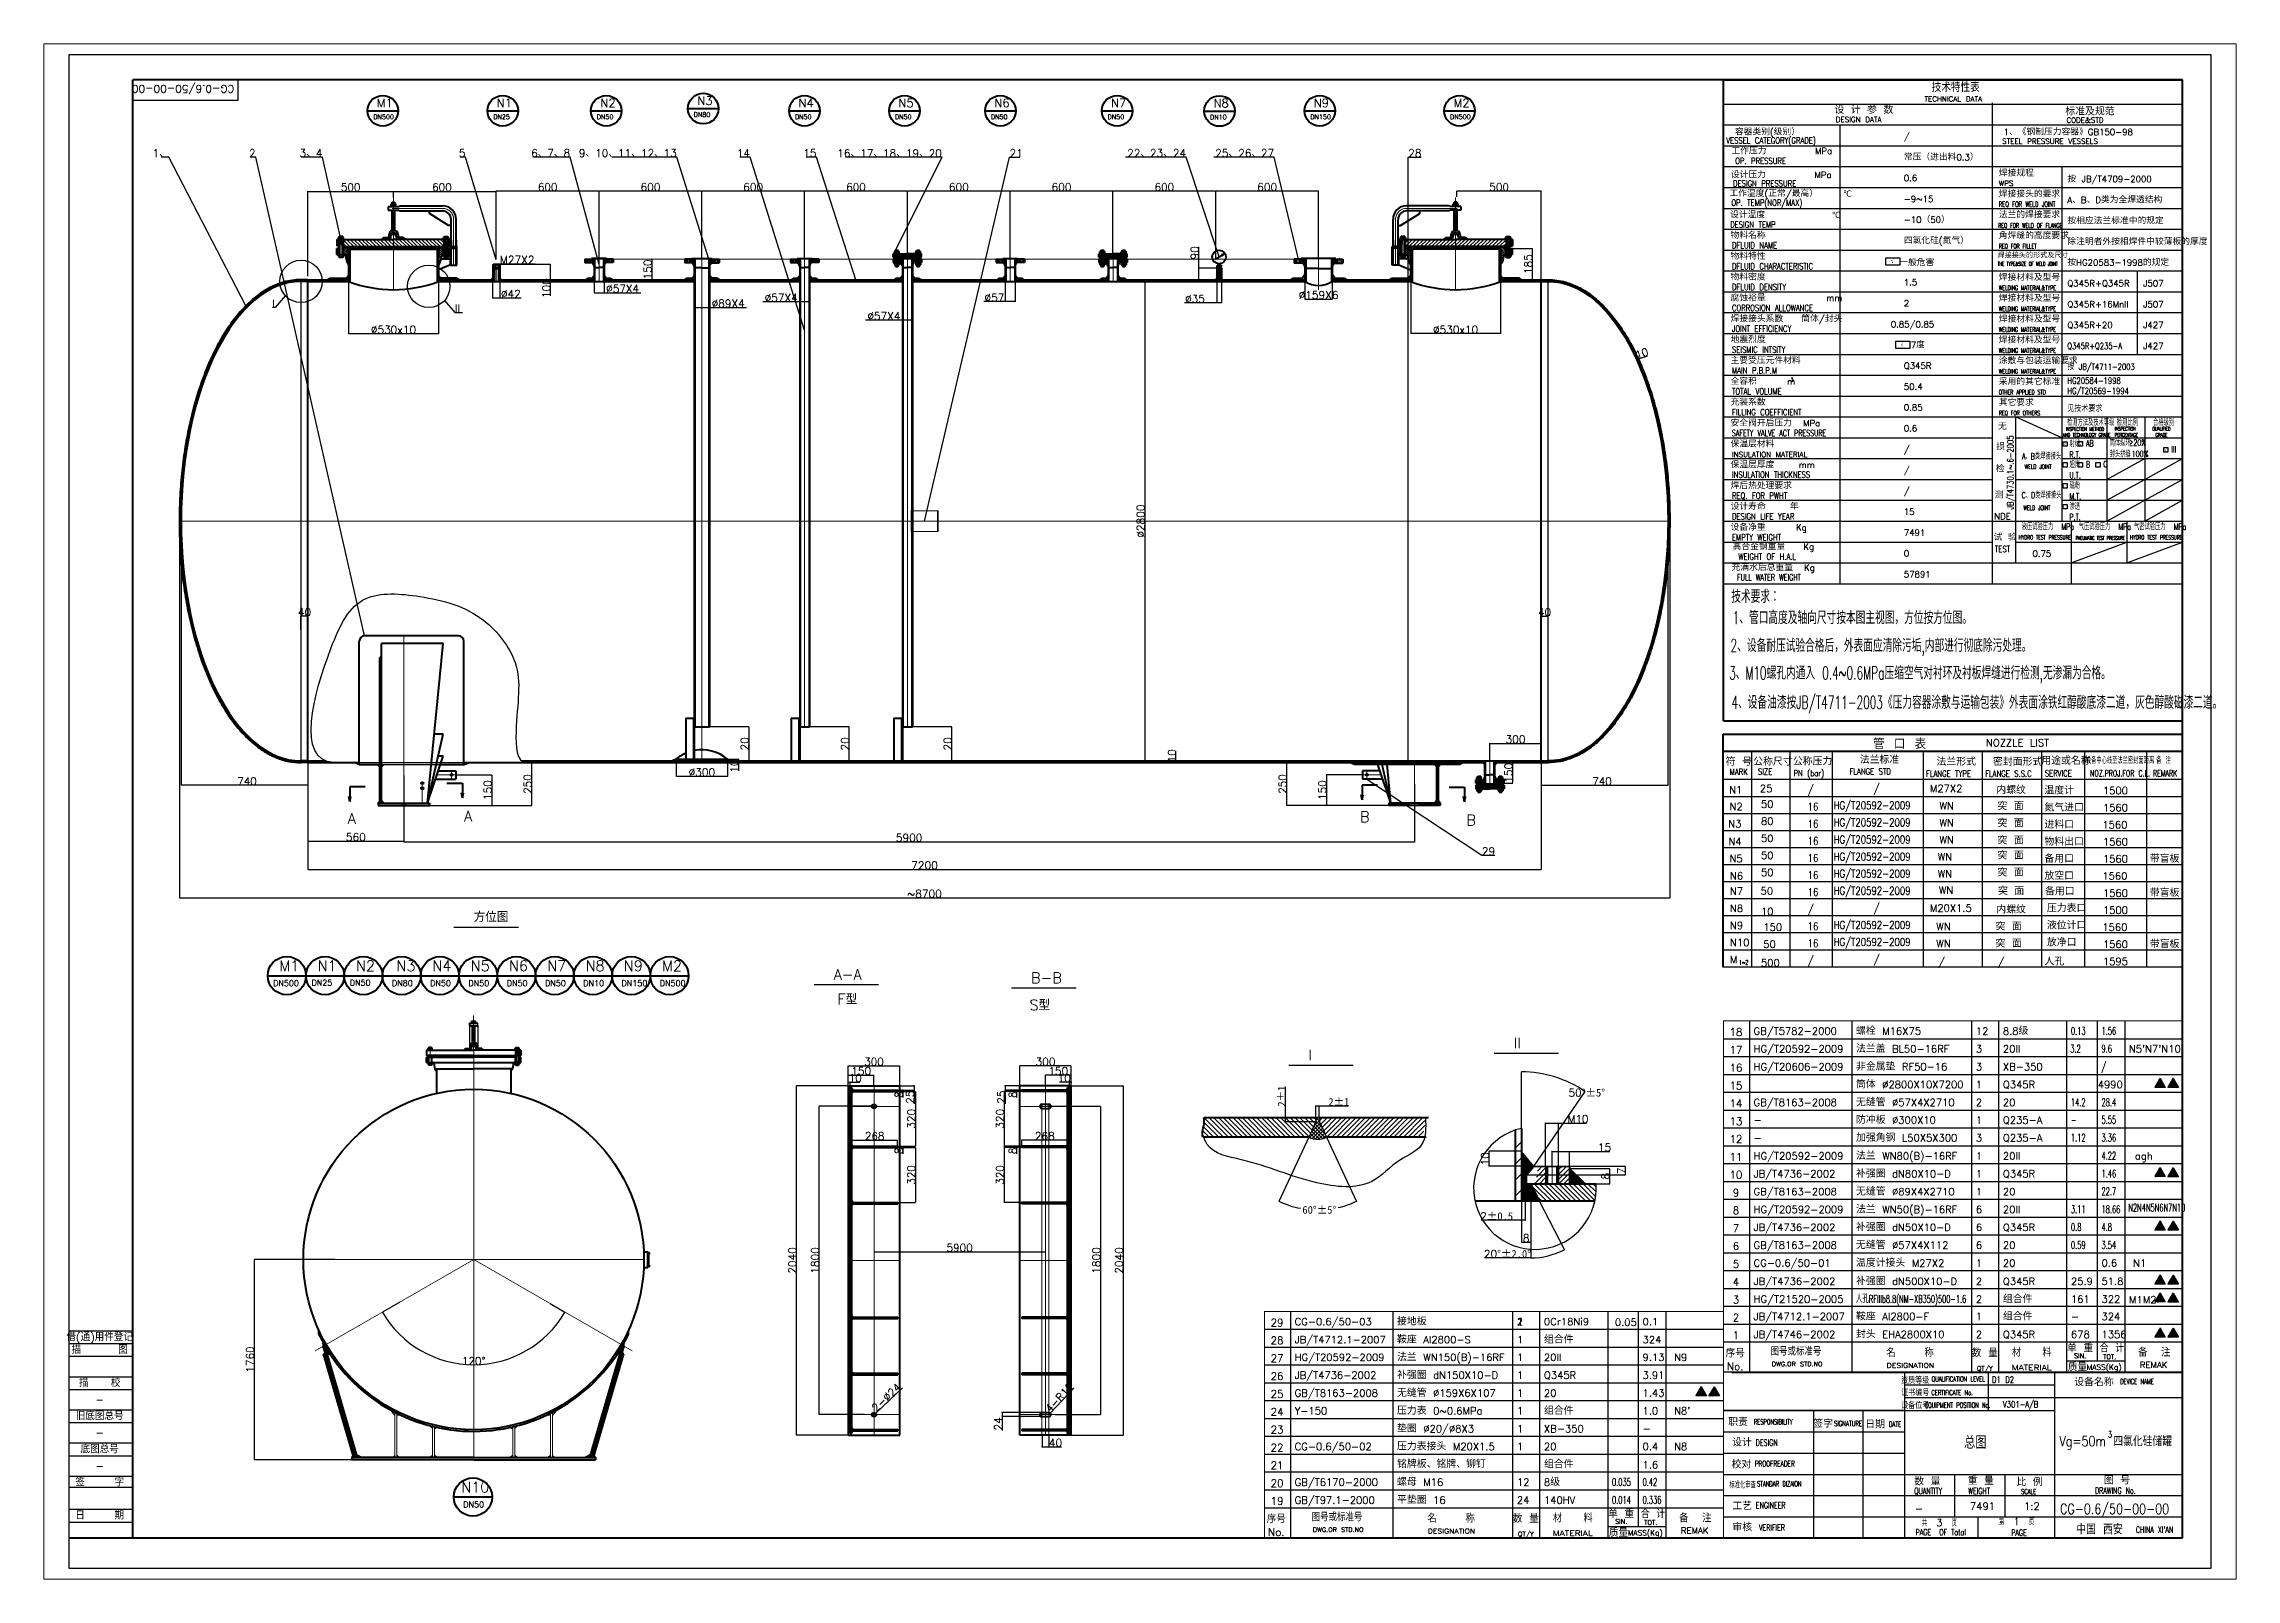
# Paper-space layout 'Layout1' of a CAD drawing. Extents: x 29 to 262, y 20 to 183.
# The model-space entities are those that its viewports show. They can reach past a viewport. Long polylines and large blocks are cut down to what shows.
import ezdxf
from ezdxf.enums import TextEntityAlignment as Align

# ---------------------------------------------------------------- set-up
doc = ezdxf.new("R2010")
doc.units = 0
doc.linetypes.add('ACAD_ISO04W100', pattern=[30.5, 24, -3, 0.5, -3])
doc.linetypes.add('ACAD_ISO05W100', pattern=[37.5, 24, -3, 0.5, -3, 0.5, -3, 0.5, -3])
doc.layers.get('DEFPOINTS').update_dxf_attribs({"linetype": 'CONTINUOUS', "lineweight": 13})
for name, color, linetype, lineweight in [('1粗实线', 3, 'CONTINUOUS', 40), ('2细实线', 7, 'CONTINUOUS', 25), ('3中心线', 30, 'ACAD_ISO04W100', 20), ('6双点划线', 6, 'CONTINUOUS', 20), ('双点划线', 6, 'ACAD_ISO05W100', 30)]:
    doc.layers.add(name, color=color, linetype=linetype, lineweight=lineweight)
doc.styles.add('ST0.6', font='txt.shx', dxfattribs={"width": 0.6, "height": 45, "bigfont": 'intecad.shx'})
doc.styles.add('ST0.8', font='txt.shx', dxfattribs={"width": 0.8, "height": 45, "bigfont": 'intecad.shx'})
doc.styles.add('ST3', font='txt.shx', dxfattribs={"height": 45, "bigfont": 'intecad.shx'})
doc.dimstyles.get("Standard").update_dxf_attribs({"dimtxt": 0.18, "dimasz": 0.18, "dimexe": 0.18, "dimexo": 0.0625, "dimgap": 0.09, "dimtad": 0, "dimtih": 1, "dimtoh": 1, "dimdec": 4, "dimzin": 0, "dimdsep": 46, "dimtxsty": 'Standard', "dimcen": 0.09, "dimadec": 0, "dimazin": 0, "dimtfac": 1, "dimtdec": 4, "dimtofl": 0, "dimtmove": 0, "dimatfit": 3, "dimfxl": 0, "dimtolj": 1, "dimtzin": 0, "dimarcsym": 0})
doc.dimstyles.new('STANDARD$0', dxfattribs={"dimscale": 5, "dimtxt": 2.5, "dimasz": 2.5, "dimexe": 1.25, "dimexo": 0.625, "dimtad": 1, "dimdec": 4, "dimrnd": 1, "dimdsep": 46, "dimlunit": 6, "dimtxsty": 'Standard', "dimcen": -2.5, "dimadec": 0, "dimazin": 0, "dimtfac": 1, "dimtdec": 4, "dimtmove": 0, "dimatfit": 1, "dimfxl": 0, "dimtolj": 1, "dimtzin": 0, "dimarcsym": 0})
pattern_1 = [(135, (-251816.762, 76126.2789), (-1.002499983, -1.002499983), []), (225, (-251816.762, 76126.2789), (1.002499983, -1.002499983), [])]
pattern_2 = [(135, (-44635.0746, -32859.04526), (-0.334166661, -0.334166661), []), (225, (-44635.0746, -32859.04526), (0.334166661, -0.334166661), [])]
pattern_3 = [(45, (32567.70164, -32859.04526), (0.334166661, -0.334166661), []), (315, (32567.70164, -32859.04526), (-0.334166661, -0.334166661), [])]

psp = doc.layouts.get("Layout1")

msp = doc.modelspace()

# ---------------------------------------------------------------- texts
at = {"layer": '2细实线', "color": 7, "style": 'ST3'}
msp.add_text('CG-0.6/50-00-00', height=44.6535141, rotation=180, dxfattribs=at).set_placement((-10362.07647, 11100.68214), align=Align.CENTER)
at = {"layer": '2细实线', "color": 7, "linetype": 'ByBlock', "style": 'ST3'}
for s, height, p in [('M1', 49.361626, (-9231.15222, 10971.58728)), ('N1', 49.361626, (-8530.97078, 10971.57201)), ('N2', 49.361626, (-7926.45245, 10971.57201)), ('N3', 49.361626, (-7360.70172, 10984.38718)), ('N4', 49.361626, (-6769.53796, 10971.57201)), ('N5', 49.361626, (-6186.02367, 10971.57201)), ('N6', 49.361626, (-5625.78107, 10971.57201)), ('N7', 49.361626, (-4944.58195, 10971.57201)), ('N8', 49.361626, (-4346.68953, 10970.32201)), ('N9', 49.361626, (-3761.26601, 10971.57201)), ('M2', 49.361626, (-2945.60499, 10971.58728)), ('TECHNICAL DATA', 30.4455775, (-196.56543, 11004.2285)), ('技术特性表', 48.712924, (-154.39547, 11061.23536)), ('DN500', 27.296477, (-9251.94023, 10901.42238)), ('DN25', 27.296477, (-8551.75879, 10901.40711)), ('DN50', 27.296477, (-7947.24046, 10901.40711)), ('DN80', 27.296477, (-7381.48973, 10914.22228)), ('DN50', 27.296477, (-6790.32597, 10901.40711)), ('DN50', 27.296477, (-6206.81168, 10901.40711)), ('DN50', 27.296477, (-5646.56908, 10901.40711)), ('DN50', 27.296477, (-4965.36996, 10901.40711)), ('DN10', 27.296477, (-4367.47754, 10900.15711)), ('DN150', 27.296477, (-3782.05402, 10901.40711)), ('DN500', 27.296477, (-2966.393, 10901.42238)), ('设 计 参 数', 42.623808, (-722.45996, 10933.52147)), ('DESIGN DATA', 30.4455775, (-714.5127, 10884.36539)), ('标准及规范', 42.623808, (625.47493, 10924.42411)), ('CODE&STD', 30.445577, (632.14746, 10880.49884)), ('容器类别(级别）', 36.547862, (-1303.22307, 10808.36909)), ('/', 36.54786, (-317.0333, 10782.75098)), ('STEEL PRESSURE VESSELS ', 30.4455775, (257.00714, 10757.46542)), ('1、《钢制压力容器》GB150-98', 36.5478623, (265.29203, 10808.36909)), ('工作压力        MPa', 36.5478623, (-1323.86211, 10697.06318)), ('常压（进出料0.3）', 36.547862, (-317.0333, 10660.96867)), ('设计压力        MPa', 36.5478623, (-1326.78208, 10557.92247)), ('0.6', 36.547862, (-317.0333, 10539.18636)), ('焊接规程', 36.547862, (237.2474, 10567.6772)), ('WPS', 30.445577, (237.61124, 10511.57712)), ('按 JB/T4709-2000', 36.5478623, (637.29383, 10533.09622)), ('工作温度(正常/最高）    ℃', 36.5478623, (-1335.08043, 10448.73266)), ('-9~15', 36.547862, (-317.0333, 10417.40405)), ('焊接接头的要求', 36.547862, (237.2474, 10445.89489)), ('A、B、D类为全焊透结构', 36.5478623, (637.29383, 10411.31391)), ('设计温度           ℃', 36.5478623, (-1331.2677, 10324.11258)), ('物料名称', 36.547862, (-1328.59453, 10204.03521)), ('-10（50）', 36.547862, (-317.0333, 10295.62174)), ('角焊缝的高度要求', 36.547862, (237.2474, 10202.33027)), ('法兰的焊接要求', 36.547862, (237.2474, 10324.11258)), ('按相应法兰标准中的规定', 36.5478623, (637.29383, 10289.5316)), ('物料特性', 36.547862, (-1328.59453, 10082.2529)), ('四氯化硅(氮气）', 36.547862, (-317.0333, 10173.83943)), ('焊接接头的形式及尺寸', 29.603768, (229.8252, 10091.28053)), ('除注明者外按相焊件中较薄板的厚度', 36.5478623, (637.29383, 10167.74929)), ('物料密度', 36.547862, (-1328.59453, 9960.47059)), ('一般危害', 36.547862, (-343.82312, 10045.08887)), ('焊接材料及型号', 36.547862, (237.2474, 9958.76565)), ('按HG20583-1998的规定', 36.5478623, (637.29383, 10045.96698)), ('腐蚀裕量          mm', 36.5478623, (-1328.59453, 9838.68828)), ('1.5', 36.547862, (-317.0333, 9930.27481)), ('焊接材料及型号', 36.547862, (237.2474, 9836.98334)), ('Q345R+Q345R', 36.5478623, (637.29383, 9924.18467)), ('J507', 36.547862, (1079.83186, 9924.18467)), ('焊接接头系数   筒体/封头  ', 36.5478623, (-1328.59453, 9716.90597)), ('0.85/0.85', 36.547862, (-393.26469, 9684.85263)), ('2', 36.54786, (-317.0333, 9808.4925)), ('焊接材料及型号', 36.547862, (237.2474, 9715.20103)), ('Q345R+16MnII', 36.5478623, (637.29383, 9802.40236)), ('J507', 36.547862, (1079.83186, 9802.40236)), ('地震烈度', 36.547862, (-1328.59453, 9595.12366)), ('7度', 36.547862, (-276.53427, 9564.92788)), ('焊接材料及型号', 36.547862, (237.2474, 9593.41872)), ('Q345R+20', 36.547862, (637.29383, 9680.62005)), ('J427', 36.547862, (1079.83186, 9680.62005)), ('主要受压元件材料', 36.547862, (-1328.59453, 9473.34135)), ('Q345R', 36.547862, (-317.0333, 9443.14557)), ('涂敷与包装运输要求', 36.547862, (237.2474, 9471.63641)), ('J427', 36.547862, (1079.83186, 9558.83774)), ('全容积     m', 36.547862, (-1328.59453, 9351.55904)), ('3', 21.92872, (-979.79798, 9369.28113)), ('50.4', 36.547862, (-317.0333, 9321.36326)), ('采用的其它标准', 36.547862, (237.2474, 9349.8541)), ('充装系数', 36.547862, (-1328.59453, 9229.77673)), ('0.85', 36.547862, (-317.0333, 9199.58095)), ('其它要求', 36.547862, (237.2474, 9228.07179)), ('安全阀开启压力  MPa', 36.5478623, (-1328.59453, 9107.99442)), ('0.6', 36.547862, (-317.0333, 9077.79864)), ('无', 36.54786, (232.75628, 9088.96051)), ('保温层材料', 36.547862, (-1328.59453, 8986.21211)), ('INSULATION MATERIAL', 30.4455775, (-1320.46309, 8928.47979)), ('/', 36.54786, (-317.0333, 8956.01633)), ('损', 36.54786, (222.6083, 8969.22132)), ('保温层厚度    mm', 36.5478623, (-1328.59453, 8864.4298)), ('/', 36.54786, (-317.0333, 8834.23402)), ('检', 36.54786, (220.09277, 8841.85588)), ('焊后热处理要求', 36.547862, (-1328.59453, 8742.64749)), ('/', 36.54786, (-317.0333, 8712.45171)), ('测', 36.54786, (213.89598, 8687.83544)), ('设计寿命    年', 36.547862, (-1328.59453, 8620.86518)), ('15', 36.547862, (-317.0333, 8590.6694)), ('NDE', 36.547862, (210.57059, 8563.71915)), ('设备净重     Kg', 36.5478623, (-1328.59453, 8499.08287)), ('7491', 36.547862, (-317.0333, 8468.88709)), ('试 验', 36.547862, (206.38029, 8441.32565)), ('高合金钢重量   Kg', 36.5478623, (-1316.62539, 8386.56825)), ('0', 36.54786, (-317.0333, 8347.10478)), ('0.75', 36.547862, (433.61196, 8346.47379)), ('充满水后总重量  Kg ', 36.5478623, (-1322.60794, 8264.78594)), ('57891', 36.547862, (-317.0333, 8225.32247)), ('A', 62.37872, (-9401.30601, 6787.17457)), ('A', 62.37872, (-8721.27924, 6799.83552)), ('B', 62.37872, (-3491.82583, 6796.29334)), ('B', 62.37872, (-2871.43089, 6776.8398)), ('方位图', 61.398581, (-8665.84703, 6212.3401)), ('M1', 61.702032, (-9800.09448, 5926.31171)), ('N1', 61.702032, (-9576.69634, 5926.31171)), ('N2', 61.702032, (-9353.2982, 5926.31171)), ('N3', 61.702032, (-9116.63081, 5926.31171)), ('N4', 61.702032, (-8906.50193, 5926.31171)), ('N5', 61.702032, (-8683.10379, 5926.31171)), ('N6', 61.702032, (-8459.70565, 5926.31171)), ('N7', 61.702032, (-8236.30752, 5926.31171)), ('N8', 61.702032, (-8012.90938, 5926.31171)), ('N9', 61.702032, (-7789.51124, 5926.31171)), ('M2', 61.702032, (-7566.11311, 5926.31171)), ('A-A', 61.398581, (-6564.00603, 5876.11734)), ('B-B', 61.398581, (-5411.26291, 5856.64185)), ('DN500', 34.120596, (-9836.34029, 5838.60559)), ('DN25', 34.120596, (-9612.38215, 5841.82799)), ('DN50', 34.120596, (-9388.98401, 5841.82799)), ('DN80', 34.120596, (-9143.01435, 5838.60559)), ('DN50', 34.120596, (-8919.61621, 5838.60559)), ('DN50', 34.120596, (-8696.21807, 5838.60559)), ('DN50', 34.120596, (-8472.81994, 5838.60559)), ('DN50', 34.120596, (-8249.4218, 5838.60559)), ('DN10', 34.120596, (-8026.02366, 5838.60559)), ('DN150', 34.120596, (-7802.62553, 5838.60559)), ('DN500', 34.120596, (-7579.22739, 5838.60559)), ('F型', 61.398581, (-6541.85361, 5731.67351)), ('S型', 61.398581, (-5420.90387, 5698.30038)), ('II', 61.398581, (-2594.34078, 5475.87234)), ('I', 61.39858, (-3792.88464, 5405.66112)), ('N10', 61.702032, (-8738.70743, 2882.36725)), ('DN50', 34.120596, (-8726.7718, 2794.66113))]:
    msp.add_text(s, height=height, dxfattribs=at).set_placement(p)
at = {"layer": '2细实线', "color": 7, "linetype": 'ByBlock'}
for s, height, style, width, p in [('VESSEL CATEGORY(GRADE)', 36.534693, 'ST0.8', 0.8, (-1354.06711, 10758.75404)), (' OP. PRESSURE', 36.534693, 'ST0.8', 0.8, (-1327.60279, 10639.76188)), ('DESIGN PRESSURE', 36.534693, 'ST0.8', 0.8, (-1314.37063, 10507.54836)), (' OP. TEMP(NOR/MAX)', 36.534693, 'ST0.8', 0.8, (-1349.86588, 10395.06773)), ('REQ FOR WELD JOINT', 29.9219136, 'ST0.6', 0.6, (237.61124, 10389.79481)), ('DESIGN TEMP', 36.534693, 'ST0.8', 0.8, (-1330.90386, 10268.0125)), ('REQ FOR WELD OF FLANGE', 26.9297222, 'ST0.6', 0.6, (233.66843, 10267.093)), ('DFLUID NAME', 36.534693, 'ST0.8', 0.8, (-1320.46309, 10146.30289)), ('REQ FOR FILLET', 26.9297222, 'ST0.6', 0.6, (237.61124, 10146.23019)), ('DFLUID CHARACTERISTIC', 36.534693, 'ST0.8', 0.8, (-1320.46309, 10024.52058)), ('√', 26.92972, 'ST0.6', 0.6, (-390.44208, 10059.13944)), ('THE TYPE&SIZE OF WELD JOINT ', 21.813075, 'ST0.6', 0.6, (230.11991, 10045.83947)), ('DFLUID DENSITY', 36.534693, 'ST0.8', 0.8, (-1320.46309, 9902.73827)), ('WELDING MATERIAL&TYPE', 26.9297222, 'ST0.6', 0.6, (237.61124, 9902.66557)), ('CORROSION ALLOWANCE', 36.534693, 'ST0.8', 0.8, (-1320.46309, 9780.95596)), ('WELDING MATERIAL&TYPE', 26.9297222, 'ST0.6', 0.6, (237.61124, 9780.88326)), ('JOINT EFFICIENCY', 36.534693, 'ST0.8', 0.8, (-1320.46309, 9659.17365)), ('√', 26.92972, 'ST0.6', 0.6, (-333.95287, 9571.77442)), ('WELDING MATERIAL&TYPE', 26.9297222, 'ST0.6', 0.6, (237.61124, 9659.10095)), ('SEISMIC INTSITY', 36.534693, 'ST0.8', 0.8, (-1320.46309, 9537.39134)), ('WELDING MATERIAL&TYPE', 26.9297222, 'ST0.6', 0.6, (237.61124, 9537.31864)), ('按 JB/T4711-2003', 36.534693, 'ST0.8', 0.8, (637.29383, 9437.05543)), ('Q345R+Q235-A', 36.534693, 'ST0.8', 0.8, (637.29383, 9558.83774)), ('MAIN P.B.P.M', 36.534693, 'ST0.8', 0.8, (-1320.46309, 9415.60903)), ('WELDING MATERIAL&TYPE', 26.9297222, 'ST0.6', 0.6, (237.61124, 9415.53633)), ('HG20584-1998', 36.534693, 'ST0.8', 0.8, (637.29383, 9356.28076)), ('TOTAL VOLUME', 36.534693, 'ST0.8', 0.8, (-1320.46309, 9293.82672)), ('OTHER APPLIED STD', 26.9297222, 'ST0.6', 0.6, (237.61124, 9293.75402)), ('见技术要求', 36.534693, 'ST0.8', 0.8, (637.29383, 9193.49081)), ('HG/T20569-1994', 36.534693, 'ST0.8', 0.8, (637.29383, 9295.97541)), ('SAFETY VALVE ACT PRESSURE ', 36.534693, 'ST0.6', 0.6, (-1320.46309, 9050.2621)), ('FILLING COEFFICIENT', 36.534693, 'ST0.8', 0.8, (-1320.46309, 9172.04441)), ('REQ FOR OTHERS', 26.9297222, 'ST0.6', 0.6, (237.61124, 9171.97171)), ('INSPECTION METHOD', 21.9208158, 'ST0.6', 0.6, (628.94876, 9080.67475)), ('检测方法及技术等级', 36.534693, 'ST0.6', 0.6, (635.3216, 9112.0938)), ('INSPECTION', 21.920816, 'ST0.6', 0.6, (913.50321, 9082.91848)), ('检测比例', 36.534693, 'ST0.6', 0.6, (926.61274, 9112.0938)), ('QUALIFIED', 21.920816, 'ST0.6', 0.6, (1133.56856, 9082.91848)), ('合格级别', 36.534693, 'ST0.6', 0.6, (1137.69583, 9112.0938)), ('AND TECHNOLOGY GRADE ', 21.9208158, 'ST0.6', 0.6, (611.48667, 9046.40402)), ('√', 26.92972, 'ST0.6', 0.6, (618.40887, 8994.8913)), ('射线', 36.534693, 'ST0.6', 0.6, (650.27067, 8986.9254)), ('R.T.', 36.534693, 'ST0.6', 0.6, (649.3837, 8924.88864)), ('√', 26.92972, 'ST0.6', 0.6, (708.27607, 8992.2503)), ('AB', 36.534693, 'ST0.6', 0.6, (746.06278, 8989.58412)), ('筒体纵环', 36.534693, 'ST0.6', 0.6, (884.3223, 8991.9286)), ('封头拼缝', 36.534693, 'ST0.6', 0.6, (884.3223, 8927.22426)), ('PERCENTAGE', 21.920816, 'ST0.6', 0.6, (914.00562, 9046.40402)), ('≥20%%%', 36.534693, 'ST0.6', 0.6, (997.70129, 8993.5708)), ('100%%%', 36.534693, 'ST0.6', 0.6, (1013.56021, 8928.86646)), ('GRADE', 21.920816, 'ST0.6', 0.6, (1152.03551, 9046.40402)), ('√', 26.92972, 'ST0.6', 0.6, (1203.86718, 8956.59689)), ('III', 36.534693, 'ST0.6', 0.6, (1245.00982, 8955.2512)), ('INSULATION THICKNESS', 36.534693, 'ST0.8', 0.8, (-1320.46309, 8806.69748)), ('A、B类焊接接头', 36.534693, 'ST0.6', 0.6, (372.18672, 8914.8919)), ('WELD JOINT ', 26.9297222, 'ST0.6', 0.6, (388.26951, 8858.79182)), ('超声', 36.534693, 'ST0.6', 0.6, (650.27067, 8865.14309)), ('U.T.', 36.534693, 'ST0.6', 0.6, (649.3837, 8803.10633)), ('B', 36.53469, 'ST0.6', 0.6, (746.06278, 8867.80181)), ('C', 36.53469, 'ST0.6', 0.6, (847.17665, 8868.68805)), ('REQ. FOR PWHT', 36.534693, 'ST0.8', 0.8, (-1320.46309, 8684.91517)), ('C、D类焊接接头', 36.534693, 'ST0.6', 0.6, (370.51364, 8687.32452)), ('磁粉', 36.534693, 'ST0.6', 0.6, (650.27067, 8743.36078)), ('M.T.', 36.534693, 'ST0.6', 0.6, (649.3837, 8681.32402)), ('DESIGN LIFE YEAR', 36.534693, 'ST0.8', 0.8, (-1320.46309, 8563.13286)), ('WELD JOINT ', 26.9297222, 'ST0.6', 0.6, (381.31013, 8618.93527)), ('渗透', 36.534693, 'ST0.6', 0.6, (650.27067, 8621.57847)), ('P.T.', 36.534693, 'ST0.6', 0.6, (649.3837, 8559.54171)), ('EMPTY WEIGHT', 36.534693, 'ST0.8', 0.8, (-1320.46309, 8441.35055)), ('HYDRO TEST PRESSURE ', 25.5742851, 'ST0.6', 0.6, (353.83262, 8446.20107)), ('液压试验压力  MPa', 36.534693, 'ST0.6', 0.6, (370.97724, 8503.18225)), ('PNEUMATIC TEST PRESSURE ', 20.4594281, 'ST0.6', 0.6, (685.44722, 8445.89809)), ('气压试验压力  MPa', 36.534693, 'ST0.6', 0.6, (703.66291, 8503.18225)), ('HYDRO TEST PRESSURE ', 25.5742851, 'ST0.6', 0.6, (1003.33665, 8446.20107)), ('气密试验压力  MPa', 36.534693, 'ST0.6', 0.6, (1026.63493, 8503.18225)), (' WEIGHT OF H.A.L', 36.534693, 'ST0.8', 0.8, (-1308.49395, 8328.83592)), ('TEST', 36.534693, 'ST0.8', 0.8, (214.52946, 8372.93639)), (' FULL WATER WEIGHT ', 36.534693, 'ST0.6', 0.6, (-1314.4765, 8207.05362))]:
    msp.add_text(s, height=height, dxfattribs=dict(at, style=style, width=width)).set_placement(p)
at = {"layer": '2细实线', "color": 7, "linetype": 'ByBlock', "style": 'ST0.8', "width": 0.8}
msp.add_text('JB/T4730.1~.6-2005', height=36.534693, rotation=90, dxfattribs=at).set_placement((322.51878, 8622.23149))
at = {"layer": '2细实线'}
for s, height, style, width, p in [('技术要求：', 75.464439, 'ST0.6', 0.6, (-1324.55976, 8076.65811)), ('1、管口高度及轴向尺寸按本图主视图，方位按方位图。', 75.4644388, 'ST0.6', 0.6, (-1316.2919, 7952.80016)), ('2、设备耐压试验合格后，外表面应清除污垢,内部进行彻底除污处理。', 75.4644388, 'ST0.6', 0.6, (-1328.51281, 7790.24163)), ('3、M10螺孔内通入 0.4~0.6MPa压缩空气对衬环及衬板焊缝进行检测,无渗漏为合格。', 75.4644388, 'ST0.6', 0.6, (-1337.57144, 7630.07282)), ('4、设备油漆按JB/T4711-2003《压力容器涂敷与运输包装》外表面涂铁红醇酸底漆二道，灰色醇酸磁漆二道。', 75.4644388, 'ST0.6', 0.6, (-1323.78877, 7457.94624)), ('/', 45.66832, 'ST0.8', 0.8, (-878.70277, 6963.30814)), ('         HG/T20592-2009', 45.668321, 'ST0.8', 0.8, (-1045.59199, 6871.45714)), ('/', 45.66832, 'ST0.8', 0.8, (-492.89886, 6971.19118)), ('16', 45.668321, 'ST0.8', 0.8, (-878.70277, 6863.5741)), ('16', 45.668321, 'ST0.8', 0.8, (-878.70277, 6763.84006)), ('         HG/T20592-2009', 45.668321, 'ST0.8', 0.8, (-1045.59199, 6771.7231)), ('16', 45.668321, 'ST0.8', 0.8, (-878.70277, 6664.10602)), ('         HG/T20592-2009', 45.668321, 'ST0.8', 0.8, (-1045.59199, 6671.98906)), ('16', 45.668321, 'ST0.8', 0.8, (-878.70277, 6564.37198)), ('         HG/T20592-2009', 45.668321, 'ST0.8', 0.8, (-1045.59199, 6572.25502)), ('16', 45.668321, 'ST0.8', 0.8, (-878.70277, 6464.63794)), ('16', 45.668321, 'ST0.8', 0.8, (-878.70277, 6364.9039)), ('         HG/T20592-2009', 45.668321, 'ST0.8', 0.8, (-1045.59199, 6472.52098)), ('         HG/T20592-2009', 45.668321, 'ST0.8', 0.8, (-1045.59199, 6372.78694)), ('/', 45.66832, 'ST0.8', 0.8, (-878.70277, 6265.16986)), ('/', 45.66832, 'ST0.8', 0.8, (-492.89886, 6273.0529)), ('16', 45.668321, 'ST0.8', 0.8, (-878.70277, 6165.43582)), ('         HG/T20592-2009', 45.668321, 'ST0.8', 0.8, (-1045.59199, 6173.31886)), ('/', 45.66832, 'ST0.8', 0.8, (-878.70277, 5965.96774)), ('16', 45.668321, 'ST0.8', 0.8, (-878.70277, 6065.70178)), ('         HG/T20592-2009', 45.668321, 'ST0.8', 0.8, (-1045.59199, 6073.58482)), ('/', 45.66832, 'ST0.8', 0.8, (-492.89886, 5973.85078)), ('1~2', 26.792108, 'ST0.6', 0.6, (-1278.98879, 5964.05251))]:
    msp.add_text(s, height=height, dxfattribs=dict(at, style=style, width=width)).set_placement(p)
at = {"layer": '2细实线', "color": 7, "style": 'ST3'}
for s, height, p in [('符 号', 42.63913, (-1357.20201, 7126.85246)), ('公称尺寸', 42.63913, (-1196.26798, 7127.58079)), ('公称压力', 42.63913, (-964.9297, 7129.4181)), ('法兰标准', 42.63913, (-574.31878, 7138.15068)), ('管 口 表  ', 60.913044, (-497.01459, 7223.47106)), ('法兰形式', 42.63913, (-126.21789, 7126.85246)), ('NOZZLE LIST', 42.6391305, (162.29747, 7238.92401)), ('密封面形式', 42.63913, (203.42137, 7126.85246)), ('用途或名称', 42.63913, (485.31308, 7132.33147))]:
    msp.add_text(s, height=height, dxfattribs=at).set_placement(p)
at = {"layer": '2细实线', "color": 7}
for s, height, style, width, p in [('设备中心线至法兰密封面距离', 36.5346568, 'ST0.6', 0.6, (745.34728, 7137.91011)), ('备 注', 36.534657, 'ST0.6', 0.6, (1156.42052, 7137.91011)), ('MARK', 36.534657, 'ST0.8', 0.8, (-1334.01746, 7072.14923)), ('SIZE', 36.534657, 'ST0.8', 0.8, (-1168.71359, 7072.87756)), ('PN (bar)', 36.534657, 'ST0.8', 0.8, (-960.96088, 7064.14498)), ('FLANGE STD', 36.534657, 'ST0.8', 0.8, (-634.08427, 7073.98996)), ('FLANGE TYPE', 36.5346568, 'ST0.8', 0.8, (-187.8762, 7060.99194)), ('FLANGE S.S.C', 36.5346568, 'ST0.8', 0.8, (157.55334, 7060.99194)), ('SERVICE', 36.534657, 'ST0.8', 0.8, (505.79227, 7063.68162)), ('NOZ.PROJ.FOR C.L.', 36.5346568, 'ST0.6', 0.6, (770.22865, 7063.68162)), ('REMARK', 36.534657, 'ST0.6', 0.6, (1136.93551, 7063.68162))]:
    msp.add_text(s, height=height, dxfattribs=dict(at, style=style, width=width)).set_placement(p)
at = {"layer": '2细实线', "style": 'ST3'}
for s, p in [('N1', (-1336.73394, 6964.08291)), ('25', (-1157.45136, 6972.08671)), ('50', (-1150.96739, 6879.9943)), ('M27X2', (-165.35799, 6971.4831)), ('WN', (-109.19551, 6870.60392)), ('内螺纹', (222.76162, 6961.77029)), ('突 面', (229.54827, 6867.26409)), ('温度计', (503.81411, 6959.26002)), ('1500', (844.89259, 6959.26002)), ('N3', (-1341.9282, 6765.81408)), ('N2', (-1334.52655, 6865.68963)), ('80', (-1150.96739, 6780.26026)), ('WN', (-109.19551, 6770.86988)), ('突 面', (229.54827, 6767.53005)), ('进料口', (503.81411, 6759.79194)), ('氮气进口', (503.81411, 6859.52598)), ('1560', (841.80348, 6759.79194)), ('1560', (844.89259, 6859.52598)), ('N4', (-1340.88998, 6661.73852)), ('50', (-1150.96739, 6680.52622)), ('WN', (-109.19551, 6671.13584)), ('突 面', (229.54827, 6667.79601)), ('物料出口', (503.81411, 6660.0579)), ('1560', (844.89259, 6660.0579)), ('N5', (-1335.03481, 6562.30936)), ('50', (-1150.96739, 6581.12633)), ('WN', (-119.14739, 6572.98959)), ('突 面', (229.54827, 6579.51588)), ('突 面', (229.54827, 6479.78184)), ('备用口', (503.81411, 6560.65801)), ('1560', (844.89259, 6560.32386)), ('带盲板', (1118.72825, 6560.65801)), ('N6', (-1331.73676, 6460.77162)), ('N7', (-1331.73676, 6371.58954)), ('50', (-1153.19504, 6373.28916)), ('50', (-1150.96739, 6481.39229)), ('WN', (-119.14739, 6473.25555)), ('WN', (-112.63929, 6378.70256)), ('突 面', (232.79026, 6372.1762)), ('放空口', (503.81411, 6460.58982)), ('备用口', (507.05615, 6369.87871)), ('1560', (841.80348, 6460.58982)), ('1560', (844.89259, 6360.85578)), ('带盲板', (1118.72825, 6361.18993)), ('N8', (-1331.73676, 6271.8555)), ('10', (-1150.96739, 6253.81424)), ('M20X1.5', (-165.35799, 6273.34482)), ('内螺纹', (222.76162, 6263.63201)), ('压力表口', (518.08564, 6271.3629)), ('1500', (844.89259, 6261.12174)), ('N9', (-1331.73676, 6172.12146)), ('150', (-1137.72969, 6161.79975)), ('WN', (-127.7933, 6165.43424)), ('突 面', (217.63625, 6165.43424)), ('液位计口', (518.08564, 6171.62886)), ('1560', (841.80348, 6161.3877)), ('N10', (-1331.73676, 6072.38742)), ('M', (-1331.73676, 5972.65338)), ('50', (-1137.72969, 6062.06571)), ('WN', (-127.7933, 6065.7002)), ('突 面', (217.63625, 6065.7002)), ('放净口', (518.08564, 6071.89482)), ('1560', (844.89259, 6061.65366)), ('带盲板', (1118.72825, 6061.98781)), ('500', (-1150.96739, 5953.37685)), ('/', (-115.88127, 5958.94214)), ('/', (229.54827, 5958.94214)), ('人孔', (503.81411, 5960.68435)), ('1595', (844.89259, 5961.91962))]:
    msp.add_text(s, height=42.63913, dxfattribs=at).set_placement(p)
at = {"layer": '2细实线', "color": 0, "linetype": 'ByBlock', "style": 'ST3'}
for s, height, p in [('18', 44.653469, (-1297.01329, 5570.65473)), ('17', 44.653469, (-1297.01329, 5466.4632)), ('16', 44.653469, (-1297.01329, 5362.27167)), ('15', 44.653469, (-1297.01329, 5258.08014)), ('14', 44.653469, (-1297.01329, 5153.8886)), ('13', 44.653469, (-1297.01329, 5049.69707)), ('12', 44.653469, (-1297.01329, 4945.50554)), ('11', 44.653469, (-1297.01329, 4841.314)), ('10', 44.653469, (-1297.01329, 4737.12258)), ('9', 44.65347, (-1297.01329, 4632.93115)), ('8', 44.65347, (-1297.01329, 4528.73972)), ('7', 44.65347, (-1297.01329, 4424.54829)), ('5', 44.65347, (-1297.01329, 4216.16543)), ('6', 44.65347, (-1297.01329, 4320.35686)), ('4', 44.65347, (-1297.01329, 4111.974)), ('3', 44.65347, (-1297.01329, 4007.78258)), ('29', 44.653469, (-3976.22146, 3873.82217)), ('2', 44.65347, (-1297.01329, 3903.59115)), ('28', 44.653469, (-3976.22146, 3769.63074)), ('序号', 44.653469, (-1301.43825, 3699.01696)), ('1', 44.65347, (-1297.01329, 3799.39972)), ('27', 44.653469, (-3976.22146, 3665.43931)), ('26', 44.653469, (-3976.22146, 3561.24788)), ('No.', 44.653469, (-1301.43825, 3618.54147)), ('25', 44.653469, (-3976.22146, 3457.05645)), ('24', 44.653469, (-3976.22146, 3352.86502)), ('23', 44.653469, (-3976.22146, 3248.67359)), ('22', 44.653469, (-3976.22146, 3144.48217)), ('21', 44.653469, (-3976.22146, 3040.29074)), ('20', 44.653469, (-3976.22146, 2936.09931)), ('19', 44.653469, (-3976.22146, 2831.90788)), ('序号', 44.653469, (-3980.64642, 2731.52512)), ('No.', 44.653469, (-3980.64642, 2651.04963))]:
    msp.add_text(s, height=height, dxfattribs=at).set_placement(p, align=Align.MIDDLE)
for s, height, p in [('GB/T5782-2000', 42.6237663, (-1193.6969, 5555.06341)), ('螺栓 M16X75', 42.623766, (-596.47854, 5555.06341)), ('12', 42.623766, (103.3788, 5555.06341)), ('8.8级', 42.623766, (261.3386, 5555.06341)), ('HG/T20592-2009', 42.6237663, (-1193.69689, 5450.87219)), ('HG/T20606-2009', 42.6237663, (-1193.69689, 5346.68066)), ('法兰盖 BL50-16RF', 42.6237663, (-596.47854, 5450.87219)), ('非金属垫 RF50-16', 42.6237663, (-596.47854, 5346.68066)), ('3', 42.62377, (103.3788, 5450.87219)), ('3', 42.62377, (103.3788, 5346.68066)), ('20II', 42.623766, (261.3386, 5450.87219)), ('XB-350', 42.623766, (261.33861, 5346.68066)), ("N5'N7'N10'", 42.623766, (996.16827, 5450.87198)), ('筒体 %%C2800X10X7200', 42.6237663, (-596.47854, 5242.48933)), ('1', 42.62377, (103.3788, 5242.48933)), ('Q345R', 42.623766, (261.33861, 5242.48933)), ('4990', 42.623766, (814.87894, 5242.48933)), ('GB/T8163-2008', 42.6237663, (-1193.6969, 5138.07608)), ('无缝管 %%C57X4X2710', 42.6237663, (-596.47854, 5138.07608)), ('2', 42.62377, (103.3788, 5138.07608)), ('20', 42.623766, (261.3386, 5138.07608)), ('-', 42.62377, (-1193.6969, 5035.45179)), ('防冲板 %%C300X10', 42.6237663, (-596.47854, 5035.45179)), ('1', 42.62377, (103.3788, 5035.45179)), ('Q235-A', 42.623766, (261.3386, 5035.45179)), ('-', 42.62377, (-1193.6969, 4931.26047)), ('HG/T20592-2009', 42.6237663, (-1193.6969, 4825.72299)), ('加强角钢 L50X5X300', 42.6237663, (-596.47854, 4931.26047)), ('法兰 WN80(B)-16RF', 42.6237663, (-596.47854, 4825.72299)), ('3', 42.62377, (103.3788, 4931.26049)), ('1', 42.62377, (103.3788, 4825.72299)), ('Q235-A', 42.623766, (261.3386, 4931.26047)), ('20II', 42.623766, (261.3386, 4825.72299)), (' agh', 42.623766, (993.50619, 4825.72299)), ('JB/T4736-2002', 42.6237663, (-1193.6969, 4721.53157)), ('补强圈 dN80X10-D', 42.6237663, (-596.47854, 4721.53157)), ('1', 42.62377, (103.3788, 4721.53157)), ('Q345R', 42.623766, (261.3386, 4721.53157)), ('GB/T8163-2008', 42.6237663, (-1193.6969, 4617.34014)), ('无缝管 %%C89X4X2710', 42.6237663, (-596.47854, 4617.34014)), ('1', 42.62377, (103.3788, 4617.34014)), ('20', 42.623766, (261.3386, 4617.34014)), ('HG/T20592-2009', 42.6237663, (-1193.6969, 4513.14819)), ('法兰 WN50(B)-16RF', 42.6237663, (-596.47854, 4513.14819)), ('6', 42.62377, (103.3788, 4513.14819)), ('20II', 42.623766, (261.3386, 4513.14819)), ('JB/T4736-2002', 42.6237663, (-1193.6969, 4408.95676)), ('GB/T8163-2008', 42.6237663, (-1193.69689, 4304.76523)), ('补强圈 dN50X10-D', 42.6237663, (-596.47854, 4408.95676)), ('无缝管 %%C57X4X112', 42.6237663, (-596.47854, 4304.76523)), ('6', 42.62377, (103.3788, 4408.95676)), ('Q345R', 42.623766, (261.3386, 4408.95676)), ('CG-0.6/50-01', 42.6237663, (-1193.69689, 4200.57484)), ('温度计接头 M27X2', 42.6237663, (-596.47854, 4200.57484)), ('6', 42.62377, (103.3788, 4304.76523)), ('1', 42.62377, (103.3788, 4200.57484)), ('20', 42.623766, (261.33861, 4304.76523)), ('20', 42.623766, (261.33861, 4200.57484)), ('0.6', 42.623766, (836.76966, 4200.57484)), ('N1', 42.623766, (1020.93512, 4200.57474)), ('JB/T4736-2002', 42.6237663, (-1193.69689, 4093.74712)), ('补强圈 dN500X10-D', 42.6237663, (-596.47854, 4093.74712)), ('2', 42.62377, (103.3788, 4093.74712)), ('Q345R', 42.623766, (261.33861, 4093.74712)), ('25.9', 42.623766, (658.56073, 4093.74712)), ('51.8', 42.623766, (836.76966, 4093.74712)), ('HG/T21520-2005', 42.6237663, (-1193.69689, 3989.55548)), ('2', 42.62377, (103.3788, 3989.55548)), ('组合件', 42.623766, (261.33861, 3989.55548)), ('161', 42.623766, (658.56073, 3989.55548)), ('322', 42.623766, (836.76966, 3989.55548)), ('M1M2', 42.623766, (997.4246, 3986.5835)), ('CG-0.6/50-03', 42.6237663, (-3872.90506, 3858.23157)), ('接地板', 42.623766, (-3275.68671, 3858.23157)), ('2', 42.62377, (-2575.82937, 3858.23157)), ('1', 42.62377, (-2575.82937, 3858.23116)), ('0Cr18Ni9', 42.623766, (-2417.86956, 3858.23157)), ('0.05', 42.623766, (-2003.92884, 3854.56477)), ('0.1', 42.623766, (-1842.43851, 3858.23157)), ('JB/T4712.1-2007', 42.6237663, (-1193.69689, 3887.99993)), ('鞍座 AI2800-F', 42.6237663, (-596.47854, 3887.99993)), ('1', 42.62377, (103.3788, 3887.99993)), ('组合件', 42.623766, (261.33861, 3887.99993)), ('-', 42.62377, (658.56073, 3887.99993)), ('324', 42.623766, (836.76966, 3887.99993)), ('JB/T4712.1-2007', 42.6237663, (-3872.90506, 3753.03491)), ('鞍座 AI2800-S', 42.6237663, (-3275.68671, 3753.03491)), ('1', 42.62377, (-2575.82937, 3753.03491)), ('组合件', 42.623766, (-2417.86956, 3753.03491)), ('324', 42.623766, (-1842.43851, 3753.03491)), ('JB/T4746-2002', 42.6237663, (-1193.69689, 3783.80871)), ('封头 EHA2800X10', 42.6237663, (-596.47854, 3783.80871)), ('2', 42.62377, (103.3788, 3783.80871)), ('Q345R', 42.623766, (261.33861, 3783.80871)), ('单 重', 44.6562, (636.20842, 3700.83449)), ('678', 42.623766, (658.56073, 3783.80871)), ('1356', 42.623766, (836.76966, 3783.80871)), ('JB/T4736-2002', 42.6237663, (-3872.90506, 3545.65687)), ('HG/T20592-2009', 42.6237663, (-3872.90506, 3649.84861)), ('补强圈 dN150X10-D', 42.6237663, (-3275.68671, 3545.65687)), ('法兰 WN150(B)-16RF', 42.6237663, (-3275.68671, 3649.84861)), ('1', 42.62377, (-2575.82937, 3649.84861)), ('1', 42.62377, (-2575.82937, 3545.65687)), ('20II', 42.623766, (-2417.86956, 3649.84861)), ('Q345R', 42.623766, (-2417.86956, 3545.65687)), ('9.13', 42.623766, (-1842.43851, 3649.84861)), ('3.91', 42.623766, (-1842.43851, 3545.65687)), ('N9', 42.623766, (-1658.27305, 3649.84861)), ('质量 ', 44.6562, (640.22002, 3590.60451)), ('SIN.', 27.703384, (676.32481, 3666.45513)), ('MASS(Kg)', 31.687859, (750.52697, 3597.7727)), ('TOT.', 27.703384, (846.6767, 3660.44262)), ('REMAK', 36.534657, (1060.47907, 3608.97282)), ('GB/T8163-2008', 42.6237663, (-3872.90506, 3441.46565)), ('无缝管 %%C159X6X107', 42.6237663, (-3275.68671, 3441.46565)), ('1', 42.62377, (-2575.82937, 3441.46565)), ('20', 42.623766, (-2417.86956, 3441.46565)), ('1.43', 42.623766, (-1842.43851, 3441.46565)), ('Y-150', 42.623766, (-3872.90506, 3337.27464)), ('压力表 0~0.6MPa', 42.6237663, (-3275.68671, 3337.27464)), ('1', 42.62377, (-2575.82937, 3337.27464)), ('组合件', 42.623766, (-2417.86956, 3337.27464)), ('1.0', 42.623766, (-1842.43851, 3337.27464)), ("N8'", 42.623766, (-1658.27305, 3337.27433)), ('垫圈 %%C20/%%C8X3', 42.6237663, (-3275.68671, 3233.08311)), ('1', 42.62377, (-2575.82937, 3233.08311)), ('XB-350', 42.623766, (-2417.86956, 3233.08311)), ('-', 42.62377, (-1842.43851, 3233.08311)), ('CG-0.6/50-02', 42.6237663, (-3872.90506, 3128.89157)), ('压力表接头 M20X1.5', 42.6237663, (-3275.68671, 3128.89157)), ('铭牌板、铭牌、铆钉', 42.623766, (-3275.68671, 3026.22034)), ('1', 42.62377, (-2575.82937, 3128.89157)), ('1', 42.62377, (-2575.82937, 3128.89116)), ('组合件', 42.623766, (-2417.86956, 3024.69973)), ('20', 42.623766, (-2417.86956, 3128.89157)), ('0.4', 42.623766, (-1842.43851, 3128.89157)), ('N8', 42.623766, (-1658.27305, 3128.89147)), ('GB/T6170-2000', 42.6237663, (-3872.90507, 2920.50788)), ('螺母 M16', 42.623766, (-3275.68671, 2920.50788)), ('12', 42.623766, (-2575.82937, 2920.50788)), ('8级', 42.623766, (-2417.86957, 2920.50788)), ('1.6', 42.623766, (-1842.43851, 3022.55352)), ('GB/T97.1-2000', 42.6237663, (-3872.90507, 2816.31645)), ('平垫圈 16', 42.623766, (-3275.68671, 2816.31645)), ('24', 42.623766, (-2575.82937, 2816.31645)), ('140HV', 42.623766, (-2417.86957, 2816.31645)), ('单 重', 44.6562, (-2042.99975, 2733.34265)), ('SIN.', 27.703384, (-2002.88336, 2698.96329)), ('TOT.', 27.703384, (-1832.53147, 2692.95078)), ('质量 ', 44.6562, (-2038.98815, 2623.11268)), ('MASS(Kg)', 31.687859, (-1928.6812, 2630.28086)), ('REMAK', 36.534657, (-1618.7291, 2641.48098))]:
    msp.add_text(s, height=height, dxfattribs=at).set_placement(p)
at = {"layer": '2细实线', "color": 0, "linetype": 'ByBlock', "style": 'ST0.6', "width": 0.6}
for s, height, p in [('0.13', 45, (658.56072, 5555.06341)), ('1.56', 45, (836.76965, 5555.06341)), ('3.2', 45, (654.40516, 5450.87219)), ('/', 45, (836.76966, 5346.68066)), ('9.6', 45, (836.76965, 5450.87219)), ('14.2', 45, (658.56072, 5138.07608)), ('28.4', 45, (836.76965, 5138.07608)), ('-', 45, (658.56072, 5035.45179)), ('5.55', 45, (836.76965, 5035.45179)), ('1.12', 45, (658.56072, 4931.26047)), ('3.36', 45, (836.76965, 4931.26047)), ('4.22', 45, (836.76965, 4825.72299)), ('1.46', 45, (836.76965, 4721.53157)), ('22.7', 45, (836.76965, 4617.34014)), ('3.11', 45, (658.56072, 4513.14819)), ('18.66', 45, (836.76965, 4513.14819)), ('N2N4N5N6N7N10', 45, (993.50619, 4522.81711)), ('0.8', 45, (658.56072, 4408.95676)), ('4.8', 45, (836.76965, 4408.95676)), ('0.59', 45, (658.56073, 4304.76523)), ('3.54', 45, (836.76966, 4304.76523)), ('人孔RFIIIb8.8(NM-XB350)500-1.6', 44.6535141, (-596.47854, 3989.55548)), ('0.035', 45, (-2020.64745, 2920.50788)), ('0.42', 45, (-1842.43852, 2920.50788)), ('0.014', 45, (-2020.64745, 2816.31645)), ('0.336', 45, (-1842.43852, 2816.31645))]:
    msp.add_text(s, height=height, dxfattribs=at).set_placement(p)
at = {"layer": '2细实线', "style": 'ST3'}
for s, height, p in [('借(通)用件登记', 44.653514, (-10849.15732, 3766.51442)), ('描     图', 44.653514, (-10849.15732, 3692.0919)), ('描   校', 44.653514, (-10849.15732, 3498.59334)), ('设备名称', 42.623766, (792.58458, 3503.60903)), ('旧底图总号', 44.653514, (-10849.15732, 3305.09478)), ('职责', 42.623766, (-1285.09411, 3270.2727)), ('签字', 42.623766, (-788.21337, 3261.58608)), ('日期', 42.623766, (-484.62389, 3257.61797)), ('底图总号', 44.653514, (-10849.15732, 3111.59622)), ('设计', 42.623766, (-1262.04308, 3151.535)), ('签    字', 44.653514, (-10849.15732, 2918.09766)), ('校对', 42.623766, (-1265.3905, 3022.75845)), ('数 量', 42.623766, (-179.70929, 2924.06794)), ('重 量', 42.623766, (132.19983, 2927.37956)), ('比 例', 42.623766, (416.87207, 2920.75632)), ('图 号', 42.623766, (927.63791, 2930.69118)), ('工艺', 42.623766, (-1260.36937, 2780.2566)), ('日    期', 44.653514, (-10849.15732, 2724.5991)), ('审核', 42.623766, (-1260.36937, 2656.49712)), ('3', 42.62377, (-109.50724, 2684.46312)), ('1', 42.62377, (341.48301, 2691.14094))]:
    msp.add_text(s, height=height, dxfattribs=at).set_placement(p, align=Align.CENTER)
at = {"layer": '2细实线', "color": 0, "linetype": 'ByBlock', "style": 'ST3'}
for s, height, p, p2 in [('图号或标准号', 44.6562, (-1094.82083, 3682.26553), (-799.18025, 3682.26553)), ('名    称', 44.6562, (-419.27835, 3674.63886), (-142.24451, 3674.63886)), ('材   料', 44.6562, (313.25827, 3676.24402), (545.63591, 3676.24402)), ('合 计', 44.6562, (826.61842, 3700.8345), (968.85669, 3700.8345)), ('备  注', 44.6562, (1050.69291, 3676.41071), (1239.24131, 3676.41071)), ('DWG.OR STD.NO', 25.3406217, (-1087.88788, 3619.10824), (-792.24729, 3619.10824)), ('DESIGNATION', 27.7033836, (-417.27252, 3610.19683), (-140.23869, 3610.19683)), ('MATERIAL', 31.687859, (313.25827, 3595.76853), (545.63591, 3595.76853)), ('图号或标准号', 44.6562, (-3774.029, 2714.7737), (-3478.38842, 2714.7737)), ('名    称', 44.6562, (-3098.48652, 2707.14702), (-2821.45268, 2707.14702)), ('材   料', 44.6562, (-2365.9499, 2708.75218), (-2133.57226, 2708.75218)), ('合 计', 44.6562, (-1852.58975, 2733.34266), (-1710.35148, 2733.34266)), ('备  注', 44.6562, (-1628.51526, 2708.91887), (-1439.96686, 2708.91887)), ('DWG.OR STD.NO', 25.3406217, (-3767.09605, 2651.6164), (-3471.45546, 2651.6164)), ('DESIGNATION', 27.7033836, (-3096.48069, 2642.70499), (-2819.44686, 2642.70499)), ('MATERIAL', 31.687859, (-2365.9499, 2628.27669), (-2133.57226, 2628.27669))]:
    msp.add_text(s, height=height, dxfattribs=at).set_placement(p, p2, align=Align.ALIGNED)
for s, height, p in [('数 量', 44.6562, (155.57498, 3673.23319)), ('QT/Y', 27.703384, (155.57498, 3592.7577)), ('数 量', 44.6562, (-2523.63319, 2705.74135)), ('QT/Y', 27.703384, (-2523.63319, 2625.26586))]:
    msp.add_text(s, height=height, dxfattribs=at).set_placement(p, align=Align.CENTER)
at = {"layer": '2细实线'}
for s, height, style, width, p in [('资质等级', 36.534657, 'ST0.8', 0.8, (-251.05172, 3517.35047)), ('证书编号', 36.534657, 'ST0.8', 0.8, (-250.37796, 3445.5177)), ('CERTIFICATE No.', 29.9218839, 'ST0.6', 0.6, (-34.83559, 3450.46547)), ('QUALIFICATION LEVEL', 29.9218839, 'ST0.6', 0.6, (0.59042, 3529.18029)), ('D1 D2', 36.534657, 'ST0.8', 0.8, (261.83338, 3523.10852)), ('DEVICE NAME', 29.9218839, 'ST0.6', 0.6, (1044.22672, 3515.43884)), ('设备位号', 36.534657, 'ST0.8', 0.8, (-250.37796, 3371.09525)), ('EQUIPMENT POSITION No. ', 29.9218839, 'ST0.6', 0.6, (7.03463, 3377.15162)), ('V301-A/B', 36.534657, 'ST0.8', 0.8, (364.48321, 3378.737)), ('RESPONSIBILITY', 29.9218839, 'ST0.6', 0.6, (-1079.27988, 3279.36161)), ('SIGNATURE', 31.072726, 'ST0.6', 0.6, (-642.61398, 3269.23283)), ('DATE', 31.072726, 'ST0.6', 0.6, (-368.18227, 3265.27053)), ('总图', 74.422449, 'ST3', 0.8, (100.34404, 3136.88044)), ('Vg=50m 四氯化硅储罐', 59.5379593, 'ST3', 0.8, (920.13662, 3152.18396)), ('3', 36.53466, 'ST0.8', 0.8, (886.27131, 3202.55956)), ('DESIGN', 36.534657, 'ST0.6', 0.6, (-1117.69876, 3154.46583)), ('标准化审查', 36.534657, 'ST0.6', 0.6, (-1258.41859, 2906.58581)), ('PROOFREADER', 33.2465377, 'ST0.6', 0.6, (-1070.55258, 3033.82904)), ('STANDAR DIZAION', 29.9218839, 'ST0.6', 0.6, (-1043.96348, 2917.58763)), ('ENGINEER', 36.534657, 'ST0.6', 0.6, (-1094.45714, 2788.23393)), ('QUANTITY ', 36.534657, 'ST0.6', 0.6, (-163.13764, 2871.67846)), ('WEIGHT', 36.534657, 'ST0.6', 0.6, (122.25683, 2871.67846)), ('SCALE', 29.227725, 'ST0.6', 0.6, (411.51258, 2872.90518)), ('CG-0.6/50-00-00', 59.5379593, 'ST3', 0.8, (913.19279, 2756.16882)), ('DRAWING No.', 36.5346568, 'ST0.6', 0.6, (917.69492, 2874.99008)), ('VERIFIER', 36.534657, 'ST0.6', 0.6, (-1087.02064, 2659.12594)), ('共      页', 36.534657, 'ST0.6', 0.6, (-109.50724, 2684.46312)), ('第      页', 36.534657, 'ST0.6', 0.6, (341.48301, 2691.14094)), ('中国 西安', 59.537959, 'ST3', 0.8, (825.21072, 2637.87986)), ('PAGE  OF Total', 36.5346568, 'ST0.6', 0.6, (-102.07765, 2631.83876)), ('PAGE  ', 36.534657, 'ST0.6', 0.6, (379.49705, 2629.05924)), ("CHINA XI'AN", 36.5346568, 'ST0.6', 0.6, (1146.83457, 2645.87948))]:
    msp.add_text(s, height=height, dxfattribs=dict(at, style=style, width=width)).set_placement(p, align=Align.CENTER)
at = {"layer": '2细实线', "style": 'ST3'}
for s, height, p in [('-', 44.65351, (-10849.15732, 3424.17082)), ('-', 44.65351, (-10849.15732, 3230.67225)), ('-', 44.65351, (-10849.15732, 3037.17369)), ('7491', 42.623766, (142.14282, 2801.71599)), ('1:2', 42.623766, (430.12945, 2801.71599)), ('-', 42.62377, (-229.42415, 2788.46953))]:
    msp.add_text(s, height=height, dxfattribs=at).set_placement(p, align=Align.MIDDLE_CENTER)
at = {"layer": '2细实线', "color": 7, "linetype": 'ByBlock', "style": 'ST3'}
for s, insert, char_height, attachment_point in [('1、', (-10445.3082, 10680.47787), 45, 9), ('2', (-9938.73905, 10680.47787), 45, 9), ('3、4', (-9548.25865, 10680.47787), 45, 9), ('5', (-8714.53027, 10680.47787), 45, 9), ('6、7、8', (-8102.42585, 10680.47787), 45, 9), ('9、10、11、12、13', (-7479.76795, 10680.47787), 45, 9), ('14', (-7052.95679, 10680.47787), 45, 9), ('15', (-6664.45575, 10680.47787), 45, 9), ('16、17、18、19、20', (-5932.39014, 10680.22787), 45, 9), ('21', (-5537.07552, 10680.47787), 45, 7), ('22、23、24', (-4507.35426, 10680.47787), 45, 9), ('25、26、27', (-3992.6014, 10680.47787), 45, 9), ('28', (-3210.47337, 10680.47787), 45, 7), ('II', (-8775.76727, 9773.56649), 44.653514, 7), ('29', (-2780.12312, 6603.88767), 45, 7)]:
    msp.add_mtext(s, dxfattribs=dict(at, insert=insert, char_height=char_height, attachment_point=attachment_point))
at = {"layer": '2细实线', "color": 7, "linetype": 'ByBlock', "extrusion": (0, 0, -1), "insert": (-9825.87711, 9802.46826), "char_height": 44.65351, "attachment_point": 7, "text_direction": (-1, 0, 0), "style": 'ST3'}
msp.add_mtext('I', dxfattribs=at)

# ---------------------------------------------------------------- blocks, each defined once
blk = doc.blocks.new('*D4')
at = {"layer": '2细实线', "color": 7, "linetype": 'ByBlock', "lineweight": -2}
for p, q in [((-3926, 5070), (-3926, 5250)), ((-3905, 5069), (-3927, 5069)), ((-3749, 5046), (-3927, 5046)), ((-3926, 5046), (-3926, 5069)), ((-3926, 5045), (-3926, 5044))]:
    blk.add_line(p, q, dxfattribs=at)
at = {"layer": '2细实线', "color": 7, "linetype": 'ByBlock'}
for points in [[(-3926, 5070), (-3926, 5070), (-3926, 5069)], [(-3926, 5045), (-3926, 5045), (-3926, 5046)]]:
    blk.add_solid(points, dxfattribs=at)
at = {"layer": 'DEFPOINTS', "color": 0, "linetype": 'ByBlock'}
for p in [(-3926, 5069), (-3905, 5069), (-3749, 5046)]:
    blk.add_point(p, dxfattribs=at)
at = {"layer": '2细实线', "color": 7, "linetype": 'ByBlock', "insert": (-3949, 5196), "char_height": 45, "attachment_point": 5, "rotation": 90, "style": 'ST3'}
blk.add_mtext('\\A1;{\\Ftxt|c134;2%%P1}', dxfattribs=at)
blk = doc.blocks.new('*D5')
at = {"layer": '2细实线', "color": 7, "linetype": 'ByBlock', "lineweight": -2}
for p, q in [((-3791, 4957), (-3966, 4582)), ((-3687, 4957), (-3512, 4582))]:
    blk.add_line(p, q, dxfattribs=at)
for start, end in [(245.0267, 259.343), (282.7909, 294.9733)]:
    blk.add_arc((-3739, 5069), 537, start, end, dxfattribs=at)
at = {"layer": '2细实线', "color": 7, "linetype": 'ByBlock'}
for points in [[(-3965, 4583), (-3965, 4583), (-3966, 4583)], [(-3512, 4583), (-3512, 4583), (-3512, 4583)]]:
    blk.add_solid(points, dxfattribs=at)
at = {"layer": 'DEFPOINTS', "color": 0, "linetype": 'ByBlock'}
for p in [(-3749, 5046), (-3728, 5046), (-3791, 4957), (-3687, 4957), (-3817, 4538)]:
    blk.add_point(p, dxfattribs=at)
at = {"layer": '2细实线', "color": 7, "linetype": 'ByBlock', "insert": (-3729, 4532), "char_height": 45, "attachment_point": 5, "style": 'ST3'}
blk.add_mtext('\\A1;{\\Ftxt|c134;60%%D%%P5%%D}', dxfattribs=at)
blk = doc.blocks.new('*D6')
at = {"layer": '2细实线', "color": 7, "linetype": 'ByBlock', "lineweight": -2}
for p, q in [((-3751, 5140), (-3752, 5140)), ((-3749, 5069), (-3749, 5141)), ((-3749, 5140), (-3730, 5140)), ((-3730, 5069), (-3730, 5141)), ((-3729, 5140), (-3561, 5140))]:
    blk.add_line(p, q, dxfattribs=at)
at = {"layer": '2细实线', "color": 7, "linetype": 'ByBlock'}
for points in [[(-3751, 5140), (-3751, 5139), (-3749, 5140)], [(-3729, 5140), (-3729, 5139), (-3730, 5140)]]:
    blk.add_solid(points, dxfattribs=at)
at = {"layer": 'DEFPOINTS', "color": 0, "linetype": 'ByBlock'}
for p in [(-3730, 5140), (-3749, 5069), (-3730, 5069)]:
    blk.add_point(p, dxfattribs=at)
at = {"layer": '2细实线', "color": 7, "linetype": 'ByBlock', "insert": (-3615, 5163), "char_height": 45, "attachment_point": 5, "style": 'ST3'}
blk.add_mtext('\\A1;{\\Ftxt|c134;2%%P1}', dxfattribs=at)
blk = doc.blocks.new('*D7')
at = {"layer": '2细实线', "color": 7, "linetype": 'ByBlock', "lineweight": -2}
for p, q in [((-9477, 4243), (-9948, 4243)), ((-9947, 4241), (-9947, 3075)), ((-9377, 3073), (-9948, 3073))]:
    blk.add_line(p, q, dxfattribs=at)
at = {"layer": '2细实线', "color": 7, "linetype": 'ByBlock'}
for points in [[(-9947, 4241), (-9947, 4241), (-9947, 4243)], [(-9947, 3075), (-9947, 3075), (-9947, 3073)]]:
    blk.add_solid(points, dxfattribs=at)
at = {"layer": 'DEFPOINTS', "color": 0, "linetype": 'ByBlock'}
for p in [(-9477, 4243), (-9947, 3073), (-9377, 3073)]:
    blk.add_point(p, dxfattribs=at)
at = {"layer": '2细实线', "color": 7, "linetype": 'ByBlock', "insert": (-9971, 3658), "char_height": 45, "attachment_point": 5, "rotation": 90, "style": 'ST3'}
blk.add_mtext('\\A1;1760', dxfattribs=at)
blk = doc.blocks.new('*D8')
at = {"layer": '2细实线', "color": 7, "linetype": 'ByBlock', "lineweight": -2}
for p, q in [((-9097, 3993), (-9199, 3935)), ((-8219, 3985), (-8133, 3935))]:
    blk.add_line(p, q, dxfattribs=at)
blk.add_arc((-8666, 4243), 615, 210.0233, 329.9767, dxfattribs=at)
at = {"layer": '2细实线', "color": 7, "linetype": 'ByBlock'}
for points in [[(-9199, 3935), (-9199, 3935), (-9199, 3935)], [(-8133, 3935), (-8133, 3935), (-8133, 3935)]]:
    blk.add_solid(points, dxfattribs=at)
at = {"layer": 'DEFPOINTS', "color": 0, "linetype": 'ByBlock'}
for p in [(-8666, 4243), (-9097, 3993), (-8219, 3985), (-8876, 3664)]:
    blk.add_point(p, dxfattribs=at)
at = {"layer": '2细实线', "color": 7, "linetype": 'ByBlock', "insert": (-8666, 3650), "char_height": 45, "attachment_point": 5, "style": 'ST3'}
blk.add_mtext('\\A1;120%%D', dxfattribs=at)
blk = doc.blocks.new('A$C618E670A')
at = {"layer": '2细实线'}
for p, q in [((0, 3.74), (4.12, 3.74)), ((2.14, 0.04), (0, 3.74)), ((2.71, 1.04), (0.02, 3.74)), ((0.04, 3.66), (0.12, 3.74)), ((0.11, 3.55), (0.3, 3.74)), ((0.17, 3.44), (0.48, 3.74)), ((2.78, 1.16), (0.19, 3.74)), ((2.65, 0.93), (0.22, 3.37)), ((0.24, 3.33), (0.65, 3.74)), ((0.3, 3.22), (0.83, 3.74)), ((2.84, 1.27), (0.37, 3.74)), ((0.37, 3.1), (1.01, 3.74)), ((0.43, 2.99), (1.18, 3.74)), ((2.58, 0.82), (0.46, 2.95)), ((0.5, 2.88), (1.36, 3.74)), ((2.91, 1.38), (0.55, 3.74)), ((0.56, 2.77), (1.54, 3.74)), ((0.63, 2.65), (1.71, 3.74)), ((0.69, 2.54), (1.89, 3.74)), ((2.52, 0.71), (0.7, 2.53)), ((2.97, 1.49), (0.73, 3.74)), ((0.76, 2.43), (2.07, 3.74)), ((0.82, 2.32), (2.24, 3.74)), ((0.89, 2.21), (2.42, 3.74)), ((3.04, 1.61), (0.9, 3.74)), ((2.46, 0.6), (0.94, 2.11)), ((0.95, 2.09), (2.6, 3.74)), ((1.02, 1.98), (2.77, 3.74)), ((3.1, 1.72), (1.08, 3.74)), ((1.08, 1.87), (2.95, 3.74)), ((1.14, 1.76), (3.13, 3.74)), ((2.39, 0.48), (1.18, 1.69)), ((1.21, 1.65), (3.3, 3.74)), ((3.17, 1.83), (1.26, 3.74)), ((1.27, 1.53), (3.48, 3.74)), ((1.34, 1.42), (3.66, 3.74)), ((1.4, 1.31), (3.83, 3.74)), ((2.33, 0.37), (1.42, 1.27)), ((3.23, 1.94), (1.43, 3.74)), ((1.47, 1.2), (4.01, 3.74)), ((1.53, 1.09), (4.15, 3.7)), ((1.6, 0.97), (4.14, 3.52)), ((3.3, 2.05), (1.61, 3.74)), ((1.66, 0.86), (3.9, 3.1)), ((2.26, 0.26), (1.67, 0.86)), ((1.73, 0.75), (3.66, 2.68)), ((3.36, 2.17), (1.79, 3.74)), ((1.79, 0.64), (3.42, 2.26)), ((1.86, 0.53), (3.18, 1.85)), ((2.2, 0.15), (1.91, 0.44)), ((1.92, 0.41), (2.94, 1.43)), ((3.43, 2.28), (1.96, 3.74)), ((1.99, 0.3), (2.69, 1.01)), ((2.05, 0.19), (2.45, 0.59)), ((2.12, 0.08), (2.21, 0.17)), ((3.49, 2.39), (2.14, 3.74)), ((2.14, 0.04), (4.2, 3.61)), ((3.56, 2.5), (2.32, 3.74)), ((3.62, 2.61), (2.49, 3.74)), ((3.68, 2.73), (2.67, 3.74)), ((3.75, 2.84), (2.85, 3.74)), ((3.81, 2.95), (3.02, 3.74)), ((3.88, 3.06), (3.2, 3.74)), ((3.94, 3.17), (3.38, 3.74)), ((4.01, 3.29), (3.55, 3.74)), ((4.07, 3.4), (3.73, 3.74)), ((4.14, 3.51), (3.91, 3.74)), ((4.17, 3.65), (4.08, 3.74)), ((4.12, 3.74), (4.2, 3.61)), ((7.39, 0), (5.26, 3.7)), ((5.26, 3.7), (9.38, 3.7)), ((7.97, 1), (5.28, 3.7)), ((5.3, 3.62), (5.38, 3.7)), ((5.37, 3.51), (5.56, 3.7)), ((5.43, 3.4), (5.73, 3.7)), ((8.04, 1.11), (5.45, 3.7)), ((7.91, 0.89), (5.48, 3.32)), ((5.5, 3.29), (5.91, 3.7)), ((5.56, 3.17), (6.09, 3.7)), ((5.63, 3.06), (6.26, 3.7)), ((8.1, 1.23), (5.63, 3.7)), ((5.69, 2.95), (6.44, 3.7)), ((7.84, 0.78), (5.72, 2.9)), ((5.76, 2.84), (6.62, 3.7)), ((8.17, 1.34), (5.81, 3.7)), ((5.82, 2.72), (6.8, 3.7)), ((5.89, 2.61), (6.97, 3.7)), ((5.95, 2.5), (7.15, 3.7)), ((7.78, 0.67), (5.96, 2.49)), ((8.23, 1.45), (5.98, 3.7)), ((6.02, 2.39), (7.33, 3.7)), ((6.08, 2.28), (7.5, 3.7)), ((6.14, 2.16), (7.68, 3.7)), ((8.3, 1.56), (6.16, 3.7)), ((7.71, 0.55), (6.2, 2.07)), ((6.21, 2.05), (7.86, 3.7)), ((6.27, 1.94), (8.03, 3.7)), ((6.34, 1.83), (8.21, 3.7)), ((8.36, 1.67), (6.34, 3.7)), ((6.4, 1.72), (8.39, 3.7)), ((7.65, 0.44), (6.44, 1.65)), ((6.47, 1.6), (8.56, 3.7)), ((8.43, 1.79), (6.51, 3.7)), ((6.53, 1.49), (8.74, 3.7)), ((6.6, 1.38), (8.92, 3.7)), ((6.66, 1.27), (9.09, 3.7)), ((7.59, 0.33), (6.68, 1.23)), ((8.49, 1.9), (6.69, 3.7)), ((6.73, 1.16), (9.27, 3.7)), ((6.79, 1.04), (9.4, 3.66)), ((6.86, 0.93), (9.4, 3.48)), ((8.56, 2.01), (6.87, 3.7)), ((6.92, 0.82), (9.16, 3.06)), ((7.52, 0.22), (6.92, 0.81)), ((6.99, 0.71), (8.92, 2.64)), ((8.62, 2.12), (7.05, 3.7)), ((7.05, 0.6), (8.68, 2.22)), ((7.12, 0.48), (8.44, 1.8)), ((7.46, 0.11), (7.17, 0.4)), ((7.18, 0.37), (8.19, 1.39)), ((8.69, 2.24), (7.22, 3.7)), ((7.24, 0.26), (7.95, 0.97)), ((7.31, 0.15), (7.71, 0.55)), ((7.37, 0.03), (7.47, 0.13)), ((7.39, 0), (9.45, 3.57)), ((8.75, 2.35), (7.4, 3.7)), ((8.81, 2.46), (7.58, 3.7)), ((8.88, 2.57), (7.75, 3.7)), ((8.94, 2.68), (7.93, 3.7)), ((9.01, 2.8), (8.11, 3.7)), ((9.07, 2.91), (8.28, 3.7)), ((9.14, 3.02), (8.46, 3.7)), ((9.2, 3.13), (8.64, 3.7)), ((9.27, 3.24), (8.81, 3.7)), ((9.33, 3.36), (8.99, 3.7)), ((9.4, 3.47), (9.17, 3.7)), ((9.43, 3.61), (9.34, 3.7)), ((9.38, 3.7), (9.45, 3.57))]:
    blk.add_line(p, q, dxfattribs=at)
blk = doc.blocks.new('*D11')
at = {"layer": '2细实线', "color": 7, "lineweight": -2}
for p, q in [((-2549, 4649), (-2549, 4470)), ((-2527, 4674), (-2527, 4470)), ((-2550, 4472), (-2782, 4472)), ((-2527, 4472), (-2549, 4472)), ((-2525, 4472), (-2524, 4472))]:
    blk.add_line(p, q, dxfattribs=at)
at = {"layer": '2细实线', "color": 7}
for points in [[(-2550, 4472), (-2550, 4472), (-2549, 4472)], [(-2525, 4472), (-2525, 4472), (-2527, 4472)]]:
    blk.add_solid(points, dxfattribs=at)
at = {"layer": 'DEFPOINTS', "color": 0}
for p in [(-2549, 4649), (-2527, 4674), (-2549, 4472)]:
    blk.add_point(p, dxfattribs=at)
at = {"layer": '2细实线', "color": 7, "insert": (-2694, 4495), "char_height": 45, "attachment_point": 5, "style": 'ST3'}
blk.add_mtext('\\A1;2{\\Ftxt|c134;%%P0.5}', dxfattribs=at)
blk = doc.blocks.new('*D12')
at = {"layer": '2细实线', "color": 7, "linetype": 'ByBlock', "lineweight": -2}
for p, q in [((-2549, 4875), (-2739, 4875)), ((-2738, 4788), (-2738, 4874)), ((-2479, 4787), (-2739, 4787))]:
    blk.add_line(p, q, dxfattribs=at)
at = {"layer": '2细实线', "color": 7, "linetype": 'ByBlock'}
for points in [[(-2738, 4874), (-2738, 4874), (-2738, 4875)], [(-2738, 4788), (-2738, 4788), (-2738, 4787)]]:
    blk.add_solid(points, dxfattribs=at)
at = {"layer": 'DEFPOINTS', "color": 0, "linetype": 'ByBlock'}
for p in [(-2738, 4875), (-2549, 4875), (-2479, 4787)]:
    blk.add_point(p, dxfattribs=at)
at = {"layer": '2细实线', "color": 7, "linetype": 'ByBlock', "insert": (-2762, 4831), "char_height": 45, "attachment_point": 5, "rotation": 90, "style": 'ST3'}
blk.add_mtext('\\A1;10', dxfattribs=at)
blk = doc.blocks.new('*D13')
at = {"layer": '2细实线', "color": 7, "lineweight": -2}
for p, q in [((-2549, 4872), (-2549, 5339)), ((-2479, 4784), (-2178, 5224))]:
    blk.add_line(p, q, dxfattribs=at)
blk.add_arc((-2549, 4681), 657, 55.6803, 89.9782, dxfattribs=at)
at = {"layer": '2细实线', "color": 7}
for points in [[(-2549, 5338), (-2549, 5338), (-2549, 5338)], [(-2179, 5224), (-2179, 5224), (-2178, 5224)]]:
    blk.add_solid(points, dxfattribs=at)
at = {"layer": 'DEFPOINTS', "color": 0}
for p in [(-2419, 5325), (-2549, 4872), (-2479, 4784), (-2549, 4681)]:
    blk.add_point(p, dxfattribs=at)
at = {"layer": '2细实线', "color": 7, "insert": (-2168, 5216), "char_height": 45, "attachment_point": 5, "style": 'ST3'}
blk.add_mtext('\\A1;50{\\Ftxt|c134;%%D%%P5%%D}', dxfattribs=at)
blk = doc.blocks.new('*D14')
at = {"layer": '2细实线', "color": 7, "lineweight": -2}
for p, q in [((-2269, 4773), (-2034, 4773)), ((-2035, 4772), (-2035, 4685)), ((-2183, 4684), (-2034, 4684))]:
    blk.add_line(p, q, dxfattribs=at)
at = {"layer": '2细实线', "color": 7}
for points in [[(-2036, 4772), (-2035, 4772), (-2035, 4773)], [(-2036, 4685), (-2035, 4685), (-2035, 4684)]]:
    blk.add_solid(points, dxfattribs=at)
at = {"layer": 'DEFPOINTS', "color": 0}
for p in [(-2269, 4773), (-2183, 4684), (-2035, 4684)]:
    blk.add_point(p, dxfattribs=at)
at = {"layer": '2细实线', "color": 7, "insert": (-2059, 4729), "char_height": 45, "attachment_point": 5, "rotation": 90, "style": 'ST3'}
blk.add_mtext('\\A1;8', dxfattribs=at)
blk = doc.blocks.new('*D15')
at = {"layer": '2细实线', "color": 7, "linetype": 'ByBlock', "lineweight": -2}
for p, q in [((-2372, 4873), (-2373, 4873)), ((-2371, 4787), (-2371, 4875)), ((-2371, 4873), (-2269, 4873)), ((-2269, 4787), (-2269, 4875)), ((-2268, 4873), (-2034, 4873))]:
    blk.add_line(p, q, dxfattribs=at)
at = {"layer": '2细实线', "color": 7, "linetype": 'ByBlock'}
for points in [[(-2372, 4874), (-2372, 4873), (-2371, 4873)], [(-2268, 4874), (-2268, 4873), (-2269, 4873)]]:
    blk.add_solid(points, dxfattribs=at)
at = {"layer": 'DEFPOINTS', "color": 0, "linetype": 'ByBlock'}
for p in [(-2269, 4873), (-2371, 4787), (-2269, 4787)]:
    blk.add_point(p, dxfattribs=at)
at = {"layer": '2细实线', "color": 7, "linetype": 'ByBlock', "insert": (-2065, 4897), "char_height": 45, "attachment_point": 5, "style": 'ST3'}
blk.add_mtext('\\A1;15', dxfattribs=at)
blk = doc.blocks.new('*D16')
at = {"layer": '2细实线', "color": 7, "linetype": 'ByBlock', "lineweight": -2}
for p, q in [((-2409, 5039), (-2411, 5039)), ((-2408, 4787), (-2408, 5040)), ((-2408, 5039), (-2334, 5039)), ((-2334, 4787), (-2334, 5040)), ((-2332, 5039), (-2169, 5039))]:
    blk.add_line(p, q, dxfattribs=at)
at = {"layer": '2细实线', "color": 7, "linetype": 'ByBlock'}
for points in [[(-2409, 5039), (-2409, 5039), (-2408, 5039)], [(-2332, 5039), (-2332, 5039), (-2334, 5039)]]:
    blk.add_solid(points, dxfattribs=at)
at = {"layer": 'DEFPOINTS', "color": 0, "linetype": 'ByBlock'}
for p in [(-2334, 5039), (-2408, 4787), (-2334, 4787)]:
    blk.add_point(p, dxfattribs=at)
at = {"layer": '2细实线', "color": 7, "linetype": 'ByBlock', "insert": (-2219, 5063), "char_height": 45, "attachment_point": 5, "style": 'ST3'}
blk.add_mtext('\\A1;M10', dxfattribs=at)
blk = doc.blocks.new('*D17')
at = {"layer": '2细实线', "color": 7, "linetype": 'ByBlock', "lineweight": -2}
for p, q in [((-2521, 4736), (-1942, 4736)), ((-2481, 4787), (-1942, 4787)), ((-1943, 4786), (-1943, 4737))]:
    blk.add_line(p, q, dxfattribs=at)
at = {"layer": '2细实线', "color": 7, "linetype": 'ByBlock'}
for points in [[(-1943, 4786), (-1943, 4786), (-1943, 4787)], [(-1943, 4737), (-1943, 4737), (-1943, 4736)]]:
    blk.add_solid(points, dxfattribs=at)
at = {"layer": 'DEFPOINTS', "color": 0, "linetype": 'ByBlock'}
for p in [(-2521, 4736), (-2481, 4787), (-1943, 4736)]:
    blk.add_point(p, dxfattribs=at)
at = {"layer": '2细实线', "color": 7, "linetype": 'ByBlock', "insert": (-1967, 4761), "char_height": 45, "attachment_point": 5, "rotation": 90, "style": 'ST3'}
blk.add_mtext('\\A1;7', dxfattribs=at)
blk = doc.blocks.new('*D18')
at = {"layer": '2细实线', "color": 7, "linetype": 'ByBlock', "lineweight": -2}
for p, q in [((-2549, 4681), (-2549, 4342)), ((-2495, 4681), (-2495, 4342)), ((-2548, 4344), (-2496, 4344))]:
    blk.add_line(p, q, dxfattribs=at)
at = {"layer": '2细实线', "color": 7, "linetype": 'ByBlock'}
for points in [[(-2548, 4344), (-2548, 4343), (-2549, 4344)], [(-2496, 4344), (-2496, 4343), (-2495, 4344)]]:
    blk.add_solid(points, dxfattribs=at)
at = {"layer": 'DEFPOINTS', "color": 0, "linetype": 'ByBlock'}
for p in [(-2549, 4681), (-2495, 4681), (-2495, 4344)]:
    blk.add_point(p, dxfattribs=at)
at = {"layer": '2细实线', "color": 7, "linetype": 'ByBlock', "insert": (-2522, 4367), "char_height": 45, "attachment_point": 5, "style": 'ST3'}
blk.add_mtext('\\A1;8', dxfattribs=at)
blk = doc.blocks.new('*D19')
at = {"layer": '2细实线', "color": 7, "linetype": 'ByBlock', "lineweight": -2}
for p, q in [((-2495, 4585), (-2495, 4252)), ((-2445, 4585), (-2298, 4299)), ((-2495, 4252), (-2766, 4252))]:
    blk.add_line(p, q, dxfattribs=at)
for start, end in [(270.0334, 297.2477), (269.9666, 270)]:
    blk.add_arc((-2495, 4681), 429, start, end, dxfattribs=at)
at = {"layer": '2细实线', "color": 7, "linetype": 'ByBlock'}
for points in [[(-2495, 4252), (-2495, 4252), (-2495, 4252)], [(-2298, 4300), (-2298, 4299), (-2298, 4300)]]:
    blk.add_solid(points, dxfattribs=at)
at = {"layer": 'DEFPOINTS', "color": 0, "linetype": 'ByBlock'}
for p in [(-2495, 4681), (-2495, 4585), (-2445, 4585), (-2361, 4273)]:
    blk.add_point(p, dxfattribs=at)
at = {"layer": '2细实线', "color": 7, "linetype": 'ByBlock', "insert": (-2631, 4275), "char_height": 45, "attachment_point": 5, "style": 'ST3'}
blk.add_mtext('\\A1;20{\\Ftxt|c134;%%D%%P2.0%%D}', dxfattribs=at)
blk = doc.blocks.new('*D20')
at = {"layer": '2细实线', "color": 7, "lineweight": -2}
for p, q in [((-10374, 8554), (-10374, 7010)), ((-9634, 7154), (-9634, 7010)), ((-9635, 7012), (-10372, 7012))]:
    blk.add_line(p, q, dxfattribs=at)
at = {"layer": '2细实线', "color": 7}
for points in [[(-10372, 7012), (-10372, 7011), (-10374, 7012)], [(-9635, 7012), (-9635, 7011), (-9634, 7012)]]:
    blk.add_solid(points, dxfattribs=at)
at = {"layer": 'DEFPOINTS', "color": 0}
for p in [(-10374, 8554), (-9634, 7154), (-10374, 7012)]:
    blk.add_point(p, dxfattribs=at)
at = {"layer": '2细实线', "color": 7, "insert": (-9989, 7035), "char_height": 45, "attachment_point": 5, "style": 'ST3'}
blk.add_mtext('\\A1;740', dxfattribs=at)
blk = doc.blocks.new('*D21')
at = {"layer": '2细实线', "color": 7, "lineweight": -2}
for p, q in [((-9674, 7921), (-9674, 8000)), ((-9635, 7999), (-9672, 7999)), ((-9634, 7921), (-9634, 8000))]:
    blk.add_line(p, q, dxfattribs=at)
at = {"layer": '2细实线', "color": 7}
for points in [[(-9672, 7999), (-9672, 7999), (-9674, 7999)], [(-9635, 7999), (-9635, 7999), (-9634, 7999)]]:
    blk.add_solid(points, dxfattribs=at)
at = {"layer": 'DEFPOINTS', "color": 0}
for p in [(-9674, 7999), (-9674, 7921), (-9634, 7921)]:
    blk.add_point(p, dxfattribs=at)
at = {"layer": '2细实线', "color": 7, "insert": (-9654, 8023), "char_height": 45, "attachment_point": 5, "style": 'ST3'}
blk.add_mtext('\\A1;40', dxfattribs=at)
blk = doc.blocks.new('*D22')
at = {"layer": '2细实线', "color": 7, "lineweight": -2}
for p, q in [((-4366, 9954), (-4750, 9954)), ((-4748, 9953), (-4748, 7155)), ((-4501, 7154), (-4750, 7154))]:
    blk.add_line(p, q, dxfattribs=at)
at = {"layer": '2细实线', "color": 7}
for points in [[(-4749, 9953), (-4748, 9953), (-4748, 9954)], [(-4749, 7155), (-4748, 7155), (-4748, 7154)]]:
    blk.add_solid(points, dxfattribs=at)
at = {"layer": 'DEFPOINTS', "color": 0}
for p in [(-4366, 9954), (-4748, 7154), (-4501, 7154)]:
    blk.add_point(p, dxfattribs=at)
at = {"layer": '2细实线', "color": 7, "insert": (-4772, 8554), "char_height": 45, "attachment_point": 5, "rotation": 90, "style": 'ST3'}
blk.add_mtext('\\A1;%%C2800', dxfattribs=at)
blk = doc.blocks.new('*D23')
at = {"layer": '2细实线', "color": 7, "lineweight": -2}
for p, q in [((-1694, 8554), (-1694, 7010)), ((-2434, 7154), (-2434, 7010)), ((-2432, 7012), (-1695, 7012))]:
    blk.add_line(p, q, dxfattribs=at)
at = {"layer": '2细实线', "color": 7}
for points in [[(-2432, 7012), (-2432, 7011), (-2434, 7012)], [(-1695, 7012), (-1695, 7011), (-1694, 7012)]]:
    blk.add_solid(points, dxfattribs=at)
at = {"layer": 'DEFPOINTS', "color": 0}
for p in [(-1694, 8554), (-2434, 7154), (-1694, 7012)]:
    blk.add_point(p, dxfattribs=at)
at = {"layer": '2细实线', "color": 7, "insert": (-2079, 7035), "char_height": 45, "attachment_point": 5, "style": 'ST3'}
blk.add_mtext('\\A1;740', dxfattribs=at)
blk = doc.blocks.new('*D24')
at = {"layer": '2细实线', "color": 7, "lineweight": -2}
for p, q in [((-2434, 7921), (-2434, 8000)), ((-2432, 7999), (-2395, 7999)), ((-2394, 7921), (-2394, 8000))]:
    blk.add_line(p, q, dxfattribs=at)
at = {"layer": '2细实线', "color": 7}
for points in [[(-2432, 7999), (-2432, 7999), (-2434, 7999)], [(-2395, 7999), (-2395, 7999), (-2394, 7999)]]:
    blk.add_solid(points, dxfattribs=at)
at = {"layer": 'DEFPOINTS', "color": 0}
for p in [(-2394, 7999), (-2434, 7921), (-2394, 7921)]:
    blk.add_point(p, dxfattribs=at)
at = {"layer": '2细实线', "color": 7, "insert": (-2414, 8023), "char_height": 45, "attachment_point": 5, "style": 'ST3'}
blk.add_mtext('\\A1;40', dxfattribs=at)
blk = doc.blocks.new('*D25')
at = {"layer": '2细实线', "color": 7, "lineweight": -2}
for p, q in [((-9396, 9964), (-9396, 9647)), ((-8871, 9957), (-8871, 9647)), ((-9395, 9649), (-8872, 9649))]:
    blk.add_line(p, q, dxfattribs=at)
at = {"layer": '2细实线', "color": 7}
for points in [[(-9395, 9649), (-9395, 9648), (-9396, 9649)], [(-8872, 9649), (-8872, 9648), (-8871, 9649)]]:
    blk.add_solid(points, dxfattribs=at)
at = {"layer": 'DEFPOINTS', "color": 0}
for p in [(-9396, 9964), (-8871, 9957), (-8871, 9649)]:
    blk.add_point(p, dxfattribs=at)
at = {"layer": '2细实线', "color": 7, "insert": (-9134, 9672), "char_height": 45, "attachment_point": 5, "style": 'ST3'}
blk.add_mtext('\\A1;%%C530x10', dxfattribs=at)
blk = doc.blocks.new('*D26')
at = {"layer": '2细实线', "color": 7, "lineweight": -2}
for p, q in [((-3196, 9957), (-3196, 9647)), ((-2671, 9964), (-2671, 9647)), ((-2672, 9649), (-3195, 9649))]:
    blk.add_line(p, q, dxfattribs=at)
at = {"layer": '2细实线', "color": 7}
for points in [[(-3195, 9649), (-3195, 9648), (-3196, 9649)], [(-2672, 9649), (-2672, 9648), (-2671, 9649)]]:
    blk.add_solid(points, dxfattribs=at)
at = {"layer": 'DEFPOINTS', "color": 0}
for p in [(-3196, 9957), (-2671, 9964), (-3196, 9649)]:
    blk.add_point(p, dxfattribs=at)
at = {"layer": '2细实线', "color": 7, "insert": (-2934, 9672), "char_height": 45, "attachment_point": 5, "style": 'ST3'}
blk.add_mtext('\\A1;%%C530x10', dxfattribs=at)
blk = doc.blocks.new('*D27')
at = {"layer": '2细实线', "color": 7, "lineweight": -2}
for p, q in [((-8518, 10054), (-8217, 10054)), ((-8219, 10055), (-8219, 10056)), ((-8219, 10054), (-8219, 9964)), ((-8496, 9964), (-8217, 9964)), ((-8219, 9962), (-8219, 9869))]:
    blk.add_line(p, q, dxfattribs=at)
at = {"layer": '2细实线', "color": 7}
for points in [[(-8219, 10055), (-8218, 10055), (-8219, 10054)], [(-8219, 9962), (-8218, 9962), (-8219, 9964)]]:
    blk.add_solid(points, dxfattribs=at)
at = {"layer": 'DEFPOINTS', "color": 0}
for p in [(-8518, 10054), (-8496, 9964), (-8219, 9964)]:
    blk.add_point(p, dxfattribs=at)
at = {"layer": '2细实线', "color": 7, "insert": (-8242, 9915), "char_height": 45, "attachment_point": 5, "rotation": 90, "style": 'ST3'}
blk.add_mtext('\\A1;100', dxfattribs=at)
blk = doc.blocks.new('*D28')
at = {"layer": '2细实线', "color": 7, "lineweight": -2}
for p, q in [((-8556, 9858), (-8557, 9858)), ((-8555, 9954), (-8555, 9856)), ((-8555, 9858), (-8513, 9858)), ((-8513, 9954), (-8513, 9856)), ((-8511, 9858), (-8388, 9858))]:
    blk.add_line(p, q, dxfattribs=at)
at = {"layer": '2细实线', "color": 7}
for points in [[(-8556, 9858), (-8556, 9857), (-8555, 9858)], [(-8511, 9858), (-8511, 9857), (-8513, 9858)]]:
    blk.add_solid(points, dxfattribs=at)
at = {"layer": 'DEFPOINTS', "color": 0}
for p in [(-8555, 9954), (-8513, 9954), (-8513, 9858)]:
    blk.add_point(p, dxfattribs=at)
at = {"layer": '2细实线', "color": 7, "insert": (-8449, 9881), "char_height": 45, "attachment_point": 5, "style": 'ST3'}
blk.add_mtext('\\A1;%%C42', dxfattribs=at)
blk = doc.blocks.new('*D29')
at = {"layer": '2细实线', "color": 7, "lineweight": -2}
for p, q in [((-8548, 10056), (-8549, 10056)), ((-8547, 10054), (-8547, 10058)), ((-8547, 10056), (-8521, 10056)), ((-8521, 10054), (-8521, 10058)), ((-8519, 10056), (-8306, 10056))]:
    blk.add_line(p, q, dxfattribs=at)
at = {"layer": '2细实线', "color": 7}
for points in [[(-8548, 10057), (-8548, 10056), (-8547, 10056)], [(-8519, 10057), (-8519, 10056), (-8521, 10056)]]:
    blk.add_solid(points, dxfattribs=at)
at = {"layer": 'DEFPOINTS', "color": 0}
for p in [(-8547, 10054), (-8521, 10056), (-8521, 10054)]:
    blk.add_point(p, dxfattribs=at)
at = {"layer": '2细实线', "color": 7, "insert": (-8412, 10080), "char_height": 45, "attachment_point": 5, "style": 'ST3'}
blk.add_mtext('\\A1;M27X2', dxfattribs=at)
blk = doc.blocks.new('*D30')
at = {"layer": '2细实线', "color": 7, "lineweight": -2}
for p, q in [((-7963, 10040), (-7963, 9887)), ((-7905, 10040), (-7905, 9887)), ((-7964, 9888), (-7965, 9888)), ((-7963, 9888), (-7905, 9888)), ((-7903, 9888), (-7690, 9888))]:
    blk.add_line(p, q, dxfattribs=at)
at = {"layer": '2细实线', "color": 7}
for points in [[(-7964, 9889), (-7964, 9888), (-7963, 9888)], [(-7903, 9889), (-7903, 9888), (-7905, 9888)]]:
    blk.add_solid(points, dxfattribs=at)
at = {"layer": 'DEFPOINTS', "color": 0}
for p in [(-7963, 10040), (-7905, 10040), (-7905, 9888)]:
    blk.add_point(p, dxfattribs=at)
at = {"layer": '2细实线', "color": 7, "insert": (-7796, 9912), "char_height": 45, "attachment_point": 5, "style": 'ST3'}
blk.add_mtext('\\A1;%%C57X4', dxfattribs=at)
blk = doc.blocks.new('*D31')
at = {"layer": '2细实线', "color": 7, "lineweight": -2}
for p, q in [((-6763, 10040), (-6763, 9833)), ((-6705, 10040), (-6705, 9833)), ((-6764, 9834), (-6978, 9834)), ((-6705, 9834), (-6763, 9834)), ((-6703, 9834), (-6702, 9834))]:
    blk.add_line(p, q, dxfattribs=at)
at = {"layer": '2细实线', "color": 7}
for points in [[(-6764, 9835), (-6764, 9834), (-6763, 9834)], [(-6703, 9835), (-6703, 9834), (-6705, 9834)]]:
    blk.add_solid(points, dxfattribs=at)
at = {"layer": 'DEFPOINTS', "color": 0}
for p in [(-6763, 10040), (-6705, 10040), (-6763, 9834)]:
    blk.add_point(p, dxfattribs=at)
at = {"layer": '2细实线', "color": 7, "insert": (-6871, 9858), "char_height": 45, "attachment_point": 5, "style": 'ST3'}
blk.add_mtext('\\A1;%%C57X4', dxfattribs=at)
blk = doc.blocks.new('*D32')
at = {"layer": '2细实线', "color": 7, "lineweight": -2}
for p, q in [((-7378, 10033), (-7378, 9800)), ((-7289, 10040), (-7289, 9800)), ((-7379, 9801), (-7381, 9801)), ((-7378, 9801), (-7289, 9801)), ((-7288, 9801), (-7074, 9801))]:
    blk.add_line(p, q, dxfattribs=at)
at = {"layer": '2细实线', "color": 7}
for points in [[(-7379, 9801), (-7379, 9801), (-7378, 9801)], [(-7288, 9801), (-7288, 9801), (-7289, 9801)]]:
    blk.add_solid(points, dxfattribs=at)
at = {"layer": 'DEFPOINTS', "color": 0}
for p in [(-7378, 10033), (-7289, 10040), (-7289, 9801)]:
    blk.add_point(p, dxfattribs=at)
at = {"layer": '2细实线', "color": 7, "insert": (-7180, 9825), "char_height": 45, "attachment_point": 5, "style": 'ST3'}
blk.add_mtext('\\A1;%%C89X4', dxfattribs=at)
blk = doc.blocks.new('*D33')
at = {"layer": '2细实线', "color": 7, "lineweight": -2}
for p, q in [((-6163, 9998), (-6163, 9726)), ((-6105, 9998), (-6105, 9726)), ((-6164, 9727), (-6378, 9727)), ((-6105, 9727), (-6163, 9727)), ((-6103, 9727), (-6102, 9727))]:
    blk.add_line(p, q, dxfattribs=at)
at = {"layer": '2细实线', "color": 7}
for points in [[(-6164, 9727), (-6164, 9727), (-6163, 9727)], [(-6103, 9727), (-6103, 9727), (-6105, 9727)]]:
    blk.add_solid(points, dxfattribs=at)
at = {"layer": 'DEFPOINTS', "color": 0}
for p in [(-6163, 9998), (-6105, 9998), (-6163, 9727)]:
    blk.add_point(p, dxfattribs=at)
at = {"layer": '2细实线', "color": 7, "insert": (-6271, 9751), "char_height": 45, "attachment_point": 5, "style": 'ST3'}
blk.add_mtext('\\A1;%%C57X4', dxfattribs=at)
blk = doc.blocks.new('*D34')
at = {"layer": '2细实线', "color": 7, "lineweight": -2}
for p, q in [((-5563, 10040), (-5563, 9834)), ((-5505, 10040), (-5505, 9834)), ((-5564, 9836), (-5688, 9836)), ((-5505, 9836), (-5563, 9836)), ((-5503, 9836), (-5502, 9836))]:
    blk.add_line(p, q, dxfattribs=at)
at = {"layer": '2细实线', "color": 7}
for points in [[(-5564, 9836), (-5564, 9835), (-5563, 9836)], [(-5503, 9836), (-5503, 9835), (-5505, 9836)]]:
    blk.add_solid(points, dxfattribs=at)
at = {"layer": 'DEFPOINTS', "color": 0}
for p in [(-5563, 10040), (-5505, 10040), (-5563, 9836)]:
    blk.add_point(p, dxfattribs=at)
at = {"layer": '2细实线', "color": 7, "insert": (-5626, 9859), "char_height": 45, "attachment_point": 5, "style": 'ST3'}
blk.add_mtext('\\A1;%%C57', dxfattribs=at)
blk = doc.blocks.new('*D36')
at = {"layer": '2细实线', "color": 7, "lineweight": -2}
for p, q in [((-4328, 9952), (-4328, 9827)), ((-4301, 9952), (-4301, 9827)), ((-4330, 9828), (-4516, 9828)), ((-4301, 9828), (-4328, 9828)), ((-4299, 9828), (-4298, 9828))]:
    blk.add_line(p, q, dxfattribs=at)
at = {"layer": '2细实线', "color": 7}
for points in [[(-4330, 9829), (-4330, 9828), (-4328, 9828)], [(-4299, 9829), (-4299, 9828), (-4301, 9828)]]:
    blk.add_solid(points, dxfattribs=at)
at = {"layer": 'DEFPOINTS', "color": 0}
for p in [(-4328, 9953), (-4301, 9953), (-4301, 9828)]:
    blk.add_point(p, dxfattribs=at)
at = {"layer": '2细实线', "color": 7, "insert": (-4455, 9852), "char_height": 45, "attachment_point": 5, "style": 'ST3'}
blk.add_mtext('\\A1;%%C35', dxfattribs=at)
blk = doc.blocks.new('*D35')
at = {"layer": '2细实线', "color": 7, "linetype": 'ByBlock', "lineweight": -2}
for p, q in [((-4433, 10033), (-4433, 10156)), ((-4327, 10032), (-4434, 10032)), ((-4433, 9963), (-4433, 10032)), ((-4367, 9963), (-4434, 9963)), ((-4433, 9961), (-4433, 9960))]:
    blk.add_line(p, q, dxfattribs=at)
at = {"layer": '2细实线', "color": 7, "linetype": 'ByBlock'}
for points in [[(-4433, 10033), (-4433, 10033), (-4433, 10032)], [(-4433, 9961), (-4433, 9961), (-4433, 9963)]]:
    blk.add_solid(points, dxfattribs=at)
at = {"layer": 'DEFPOINTS', "color": 0, "linetype": 'ByBlock'}
for p in [(-4327, 10032), (-4433, 9963), (-4367, 9963)]:
    blk.add_point(p, dxfattribs=at)
at = {"layer": '2细实线', "color": 7, "linetype": 'ByBlock', "insert": (-4457, 10121), "char_height": 45, "attachment_point": 5, "rotation": 90, "style": 'ST3'}
blk.add_mtext('\\A1;90', dxfattribs=at)
blk = doc.blocks.new('*D37')
at = {"layer": '1粗实线', "color": 7, "linetype": 'ByBlock', "lineweight": -2}
for p, q in [((-5348, 3216), (-5348, 3147)), ((-5308, 3216), (-5308, 3147)), ((-5350, 3148), (-5351, 3148)), ((-5348, 3148), (-5308, 3148)), ((-5307, 3148), (-5235, 3148))]:
    blk.add_line(p, q, dxfattribs=at)
at = {"layer": '1粗实线', "color": 7, "linetype": 'ByBlock'}
for points in [[(-5350, 3148), (-5350, 3148), (-5348, 3148)], [(-5307, 3148), (-5307, 3148), (-5308, 3148)]]:
    blk.add_solid(points, dxfattribs=at)
at = {"layer": 'DEFPOINTS', "color": 0, "linetype": 'ByBlock'}
for p in [(-5348, 3217), (-5308, 3217), (-5308, 3148)]:
    blk.add_point(p, dxfattribs=at)
at = {"layer": '1粗实线', "color": 7, "linetype": 'ByBlock', "insert": (-5270, 3172), "char_height": 45, "attachment_point": 5, "style": 'ST3'}
blk.add_mtext('\\A1;40', dxfattribs=at)
blk = doc.blocks.new('*D38')
at = {"layer": '1粗实线', "color": 7, "linetype": 'ByBlock', "lineweight": -2}
for p, q in [((-5341, 3349), (-5582, 3349)), ((-5581, 3350), (-5581, 3352)), ((-5581, 3349), (-5581, 3325)), ((-5341, 3325), (-5582, 3325)), ((-5581, 3323), (-5581, 3244))]:
    blk.add_line(p, q, dxfattribs=at)
at = {"layer": '1粗实线', "color": 7, "linetype": 'ByBlock'}
for points in [[(-5581, 3350), (-5580, 3350), (-5581, 3349)], [(-5581, 3323), (-5580, 3323), (-5581, 3325)]]:
    blk.add_solid(points, dxfattribs=at)
at = {"layer": 'DEFPOINTS', "color": 0, "linetype": 'ByBlock'}
for p in [(-5340, 3349), (-5581, 3325), (-5340, 3325)]:
    blk.add_point(p, dxfattribs=at)
at = {"layer": '1粗实线', "color": 7, "linetype": 'ByBlock', "insert": (-5604, 3283), "char_height": 45, "attachment_point": 5, "rotation": 90, "style": 'ST3'}
blk.add_mtext('\\A1;24', dxfattribs=at)
blk = doc.blocks.new('*D39')
at = {"layer": '1粗实线', "color": 7, "linetype": 'ByBlock', "lineweight": -2}
for p, q in [((-5299, 3347), (-5162, 3491)), ((-5308, 3337), (-5300, 3346))]:
    blk.add_line(p, q, dxfattribs=at)
at = {"layer": '1粗实线', "color": 7, "linetype": 'ByBlock'}
blk.add_solid([(-5299, 3347), (-5299, 3346), (-5300, 3346)], dxfattribs=at)
at = {"layer": 'DEFPOINTS', "color": 0, "linetype": 'ByBlock'}
for p in [(-5308, 3337), (-5300, 3346)]:
    blk.add_point(p, dxfattribs=at)
at = {"layer": '1粗实线', "color": 7, "linetype": 'ByBlock', "insert": (-5247, 3436), "char_height": 45, "attachment_point": 5, "rotation": 46.5507, "style": 'ST3'}
blk.add_mtext('\\A1;4-R12', dxfattribs=at)
blk = doc.blocks.new('*D40')
at = {"layer": '2细实线', "color": 7, "linetype": 'ByBlock', "lineweight": -2}
for p, q in [((-6402, 5257), (-6784, 5257)), ((-6783, 5255), (-6783, 3218)), ((-6402, 3217), (-6784, 3217))]:
    blk.add_line(p, q, dxfattribs=at)
at = {"layer": '2细实线', "color": 7, "linetype": 'ByBlock'}
for points in [[(-6783, 5255), (-6782, 5255), (-6783, 5257)], [(-6783, 3218), (-6782, 3218), (-6783, 3217)]]:
    blk.add_solid(points, dxfattribs=at)
at = {"layer": 'DEFPOINTS', "color": 0, "linetype": 'ByBlock'}
for p in [(-6401, 5257), (-6783, 3217), (-6401, 3217)]:
    blk.add_point(p, dxfattribs=at)
at = {"layer": '2细实线', "color": 7, "linetype": 'ByBlock', "insert": (-6806, 4237), "char_height": 45, "attachment_point": 5, "rotation": 90, "style": 'ST3'}
blk.add_mtext('\\A1;2040', dxfattribs=at)
blk = doc.blocks.new('*D41')
at = {"layer": '2细实线', "color": 7, "linetype": 'ByBlock', "lineweight": -2}
for p, q in [((-6341, 5137), (-6651, 5137)), ((-6650, 5135), (-6650, 3338)), ((-6385, 3337), (-6651, 3337))]:
    blk.add_line(p, q, dxfattribs=at)
at = {"layer": '2细实线', "color": 7, "linetype": 'ByBlock'}
for points in [[(-6650, 5135), (-6649, 5135), (-6650, 5137)], [(-6650, 3338), (-6649, 3338), (-6650, 3337)]]:
    blk.add_solid(points, dxfattribs=at)
at = {"layer": 'DEFPOINTS', "color": 0, "linetype": 'ByBlock'}
for p in [(-6341, 5137), (-6650, 3337), (-6384, 3337)]:
    blk.add_point(p, dxfattribs=at)
at = {"layer": '2细实线', "color": 7, "linetype": 'ByBlock', "insert": (-6673, 4237), "char_height": 45, "attachment_point": 5, "rotation": 90, "style": 'ST3'}
blk.add_mtext('\\A1;1800', dxfattribs=at)
blk = doc.blocks.new('*D42')
at = {"layer": '2细实线', "color": 7, "linetype": 'ByBlock', "lineweight": -2}
for p, q in [((-6480, 5278), (-6482, 5278)), ((-6479, 5227), (-6479, 5280)), ((-6479, 5278), (-6469, 5278)), ((-6469, 5227), (-6469, 5280)), ((-6467, 5278), (-6411, 5278))]:
    blk.add_line(p, q, dxfattribs=at)
at = {"layer": '2细实线', "color": 7, "linetype": 'ByBlock'}
for points in [[(-6480, 5279), (-6480, 5278), (-6479, 5278)], [(-6467, 5279), (-6467, 5278), (-6469, 5278)]]:
    blk.add_solid(points, dxfattribs=at)
at = {"layer": 'DEFPOINTS', "color": 0, "linetype": 'ByBlock'}
for p in [(-6469, 5278), (-6479, 5227), (-6469, 5227)]:
    blk.add_point(p, dxfattribs=at)
at = {"layer": '2细实线', "color": 7, "linetype": 'ByBlock', "insert": (-6438, 5302), "char_height": 45, "attachment_point": 5, "style": 'ST3'}
blk.add_mtext('\\A1;10', dxfattribs=at)
blk = doc.blocks.new('*D43')
at = {"layer": '2细实线', "color": 7, "linetype": 'ByBlock', "lineweight": -2}
for p, q in [((-6479, 5227), (-6479, 5320)), ((-6477, 5319), (-6330, 5319)), ((-6329, 5257), (-6329, 5320))]:
    blk.add_line(p, q, dxfattribs=at)
at = {"layer": '2细实线', "color": 7, "linetype": 'ByBlock'}
for points in [[(-6477, 5319), (-6477, 5319), (-6479, 5319)], [(-6330, 5319), (-6330, 5319), (-6329, 5319)]]:
    blk.add_solid(points, dxfattribs=at)
at = {"layer": 'DEFPOINTS', "color": 0, "linetype": 'ByBlock'}
for p in [(-6329, 5319), (-6329, 5257), (-6479, 5227)]:
    blk.add_point(p, dxfattribs=at)
at = {"layer": '2细实线', "color": 7, "linetype": 'ByBlock', "insert": (-6404, 5343), "char_height": 45, "attachment_point": 5, "style": 'ST3'}
blk.add_mtext('\\A1;150', dxfattribs=at)
blk = doc.blocks.new('*D44')
at = {"layer": '2细实线', "color": 7, "linetype": 'ByBlock', "lineweight": -2}
for p, q in [((-6479, 5227), (-6479, 5374)), ((-6477, 5373), (-6180, 5373)), ((-6179, 5257), (-6179, 5374))]:
    blk.add_line(p, q, dxfattribs=at)
at = {"layer": '2细实线', "color": 7, "linetype": 'ByBlock'}
for points in [[(-6477, 5373), (-6477, 5373), (-6479, 5373)], [(-6180, 5373), (-6180, 5373), (-6179, 5373)]]:
    blk.add_solid(points, dxfattribs=at)
at = {"layer": 'DEFPOINTS', "color": 0, "linetype": 'ByBlock'}
for p in [(-6179, 5373), (-6179, 5257), (-6479, 5227)]:
    blk.add_point(p, dxfattribs=at)
at = {"layer": '2细实线', "color": 7, "linetype": 'ByBlock', "insert": (-6329, 5397), "char_height": 45, "attachment_point": 5, "style": 'ST3'}
blk.add_mtext('\\A1;300', dxfattribs=at)
blk = doc.blocks.new('*D45')
at = {"layer": '2细实线', "color": 7, "linetype": 'ByBlock', "lineweight": -2}
for p, q in [((-6459, 4934), (-6459, 4941)), ((-6457, 4940), (-6192, 4940)), ((-6191, 4904), (-6191, 4941))]:
    blk.add_line(p, q, dxfattribs=at)
at = {"layer": '2细实线', "color": 7, "linetype": 'ByBlock'}
for points in [[(-6457, 4940), (-6457, 4939), (-6459, 4940)], [(-6192, 4940), (-6192, 4939), (-6191, 4940)]]:
    blk.add_solid(points, dxfattribs=at)
at = {"layer": 'DEFPOINTS', "color": 0, "linetype": 'ByBlock'}
for p in [(-6459, 4934), (-6191, 4940), (-6191, 4904)]:
    blk.add_point(p, dxfattribs=at)
at = {"layer": '2细实线', "color": 7, "linetype": 'ByBlock', "insert": (-6325, 4963), "char_height": 45, "attachment_point": 5, "style": 'ST3'}
blk.add_mtext('\\A1;268', dxfattribs=at)
blk = doc.blocks.new('*D46')
at = {"layer": '2细实线', "color": 7, "linetype": 'ByBlock', "lineweight": -2}
for p, q in [((-6211, 5232), (-6159, 5232)), ((-6211, 5224), (-6159, 5224)), ((-6161, 5233), (-6161, 5235)), ((-6161, 5232), (-6161, 5224)), ((-6161, 5222), (-6161, 5188))]:
    blk.add_line(p, q, dxfattribs=at)
at = {"layer": '2细实线', "color": 7, "linetype": 'ByBlock'}
for points in [[(-6161, 5233), (-6160, 5233), (-6161, 5232)], [(-6161, 5222), (-6160, 5222), (-6161, 5224)]]:
    blk.add_solid(points, dxfattribs=at)
at = {"layer": 'DEFPOINTS', "color": 0, "linetype": 'ByBlock'}
for p in [(-6211, 5232), (-6211, 5224), (-6161, 5224)]:
    blk.add_point(p, dxfattribs=at)
at = {"layer": '2细实线', "color": 7, "linetype": 'ByBlock', "insert": (-6184, 5205), "char_height": 45, "attachment_point": 5, "rotation": 90, "style": 'ST3'}
blk.add_mtext('\\A1;8', dxfattribs=at)
blk = doc.blocks.new('*D47')
at = {"layer": '2细实线', "color": 7, "linetype": 'ByBlock', "lineweight": -2}
for p, q in [((-6210, 5224), (-6086, 5224)), ((-6087, 5222), (-6087, 4905)), ((-6210, 4904), (-6086, 4904))]:
    blk.add_line(p, q, dxfattribs=at)
at = {"layer": '2细实线', "color": 7, "linetype": 'ByBlock'}
for points in [[(-6088, 5222), (-6087, 5222), (-6087, 5224)], [(-6088, 4905), (-6087, 4905), (-6087, 4904)]]:
    blk.add_solid(points, dxfattribs=at)
at = {"layer": 'DEFPOINTS', "color": 0, "linetype": 'ByBlock'}
for p in [(-6211, 5224), (-6211, 4904), (-6087, 4904)]:
    blk.add_point(p, dxfattribs=at)
at = {"layer": '2细实线', "color": 7, "linetype": 'ByBlock', "insert": (-6111, 5064), "char_height": 45, "attachment_point": 5, "rotation": 90, "style": 'ST3'}
blk.add_mtext('\\A1;320', dxfattribs=at)
blk = doc.blocks.new('*D48')
at = {"layer": '2细实线', "color": 7, "linetype": 'ByBlock', "lineweight": -2}
for p, q in [((-6235, 5257), (-6093, 5257)), ((-6095, 5258), (-6095, 5260)), ((-6095, 5257), (-6095, 5232)), ((-6178, 5232), (-6093, 5232)), ((-6095, 5230), (-6095, 5151))]:
    blk.add_line(p, q, dxfattribs=at)
at = {"layer": '2细实线', "color": 7, "linetype": 'ByBlock'}
for points in [[(-6095, 5258), (-6094, 5258), (-6095, 5257)], [(-6095, 5230), (-6094, 5230), (-6095, 5232)]]:
    blk.add_solid(points, dxfattribs=at)
at = {"layer": 'DEFPOINTS', "color": 0, "linetype": 'ByBlock'}
for p in [(-6236, 5257), (-6179, 5232), (-6095, 5232)]:
    blk.add_point(p, dxfattribs=at)
at = {"layer": '2细实线', "color": 7, "linetype": 'ByBlock', "insert": (-6118, 5190), "char_height": 45, "attachment_point": 5, "rotation": 90, "style": 'ST3'}
blk.add_mtext('\\A1;25', dxfattribs=at)
blk = doc.blocks.new('*D49')
at = {"layer": '2细实线', "color": 7, "linetype": 'ByBlock', "lineweight": -2}
for p, q in [((-6211, 4904), (-6159, 4904)), ((-6211, 4896), (-6159, 4896)), ((-6161, 4905), (-6161, 4907)), ((-6161, 4904), (-6161, 4896)), ((-6161, 4894), (-6161, 4860))]:
    blk.add_line(p, q, dxfattribs=at)
at = {"layer": '2细实线', "color": 7, "linetype": 'ByBlock'}
for points in [[(-6161, 4905), (-6160, 4905), (-6161, 4904)], [(-6161, 4894), (-6160, 4894), (-6161, 4896)]]:
    blk.add_solid(points, dxfattribs=at)
at = {"layer": 'DEFPOINTS', "color": 0, "linetype": 'ByBlock'}
for p in [(-6211, 4904), (-6211, 4896), (-6161, 4896)]:
    blk.add_point(p, dxfattribs=at)
at = {"layer": '2细实线', "color": 7, "linetype": 'ByBlock', "insert": (-6184, 4877), "char_height": 45, "attachment_point": 5, "rotation": 90, "style": 'ST3'}
blk.add_mtext('\\A1;8', dxfattribs=at)
blk = doc.blocks.new('*D50')
at = {"layer": '2细实线', "color": 7, "linetype": 'ByBlock', "lineweight": -2}
for p, q in [((-6210, 4896), (-6086, 4896)), ((-6087, 4894), (-6087, 4577)), ((-6210, 4576), (-6086, 4576))]:
    blk.add_line(p, q, dxfattribs=at)
at = {"layer": '2细实线', "color": 7, "linetype": 'ByBlock'}
for points in [[(-6088, 4894), (-6087, 4894), (-6087, 4896)], [(-6088, 4577), (-6087, 4577), (-6087, 4576)]]:
    blk.add_solid(points, dxfattribs=at)
at = {"layer": 'DEFPOINTS', "color": 0, "linetype": 'ByBlock'}
for p in [(-6211, 4896), (-6211, 4576), (-6087, 4576)]:
    blk.add_point(p, dxfattribs=at)
at = {"layer": '2细实线', "color": 7, "linetype": 'ByBlock', "insert": (-6111, 4736), "char_height": 45, "attachment_point": 5, "rotation": 90, "style": 'ST3'}
blk.add_mtext('\\A1;320', dxfattribs=at)
blk = doc.blocks.new('*D51')
at = {"layer": '2细实线', "color": 7, "linetype": 'ByBlock', "lineweight": -2}
for p, q in [((-6329, 4288), (-6329, 4288)), ((-6327, 4287), (-5330, 4287)), ((-5328, 4288), (-5328, 4288))]:
    blk.add_line(p, q, dxfattribs=at)
at = {"layer": '2细实线', "color": 7, "linetype": 'ByBlock'}
for points in [[(-6327, 4287), (-6327, 4287), (-6329, 4287)], [(-5330, 4287), (-5330, 4287), (-5328, 4287)]]:
    blk.add_solid(points, dxfattribs=at)
at = {"layer": 'DEFPOINTS', "color": 0, "linetype": 'ByBlock'}
for p in [(-6329, 4287), (-5328, 4287), (-5328, 4287)]:
    blk.add_point(p, dxfattribs=at)
at = {"layer": '2细实线', "color": 7, "linetype": 'ByBlock', "insert": (-5829, 4311), "char_height": 45, "attachment_point": 5, "style": 'ST3'}
blk.add_mtext('\\A1;5900', dxfattribs=at)
blk = doc.blocks.new('*D52')
at = {"layer": '2细实线', "color": 7, "linetype": 'ByBlock', "lineweight": -2}
for p, q in [((-5255, 5257), (-4873, 5257)), ((-4875, 5255), (-4875, 3218)), ((-5255, 3217), (-4873, 3217))]:
    blk.add_line(p, q, dxfattribs=at)
at = {"layer": '2细实线', "color": 7, "linetype": 'ByBlock'}
for points in [[(-4875, 5255), (-4874, 5255), (-4875, 5257)], [(-4875, 3218), (-4874, 3218), (-4875, 3217)]]:
    blk.add_solid(points, dxfattribs=at)
at = {"layer": 'DEFPOINTS', "color": 0, "linetype": 'ByBlock'}
for p in [(-5256, 5257), (-5256, 3217), (-4875, 3217)]:
    blk.add_point(p, dxfattribs=at)
at = {"layer": '2细实线', "color": 7, "linetype": 'ByBlock', "insert": (-4898, 4237), "char_height": 45, "attachment_point": 5, "rotation": 90, "style": 'ST3'}
blk.add_mtext('\\A1;2040', dxfattribs=at)
blk = doc.blocks.new('*D53')
at = {"layer": '2细实线', "color": 7, "linetype": 'ByBlock', "lineweight": -2}
for p, q in [((-5316, 5137), (-5006, 5137)), ((-5007, 5135), (-5007, 3338)), ((-5272, 3337), (-5006, 3337))]:
    blk.add_line(p, q, dxfattribs=at)
at = {"layer": '2细实线', "color": 7, "linetype": 'ByBlock'}
for points in [[(-5008, 5135), (-5007, 5135), (-5007, 5137)], [(-5008, 3338), (-5007, 3338), (-5007, 3337)]]:
    blk.add_solid(points, dxfattribs=at)
at = {"layer": 'DEFPOINTS', "color": 0, "linetype": 'ByBlock'}
for p in [(-5316, 5137), (-5273, 3337), (-5007, 3337)]:
    blk.add_point(p, dxfattribs=at)
at = {"layer": '2细实线', "color": 7, "linetype": 'ByBlock', "insert": (-5031, 4237), "char_height": 45, "attachment_point": 5, "rotation": 90, "style": 'ST3'}
blk.add_mtext('\\A1;1800', dxfattribs=at)
blk = doc.blocks.new('*D54')
at = {"layer": '2细实线', "color": 7, "linetype": 'ByBlock', "lineweight": -2}
for p, q in [((-5190, 5278), (-5246, 5278)), ((-5188, 5227), (-5188, 5280)), ((-5178, 5278), (-5188, 5278)), ((-5178, 5227), (-5178, 5280)), ((-5177, 5278), (-5175, 5278))]:
    blk.add_line(p, q, dxfattribs=at)
at = {"layer": '2细实线', "color": 7, "linetype": 'ByBlock'}
for points in [[(-5190, 5279), (-5190, 5278), (-5188, 5278)], [(-5177, 5279), (-5177, 5278), (-5178, 5278)]]:
    blk.add_solid(points, dxfattribs=at)
at = {"layer": 'DEFPOINTS', "color": 0, "linetype": 'ByBlock'}
for p in [(-5188, 5278), (-5188, 5227), (-5178, 5227)]:
    blk.add_point(p, dxfattribs=at)
at = {"layer": '2细实线', "color": 7, "linetype": 'ByBlock', "insert": (-5219, 5302), "char_height": 45, "attachment_point": 5, "style": 'ST3'}
blk.add_mtext('\\A1;10', dxfattribs=at)
blk = doc.blocks.new('*D55')
at = {"layer": '2细实线', "color": 7, "linetype": 'ByBlock', "lineweight": -2}
for p, q in [((-5328, 5257), (-5328, 5320)), ((-5180, 5319), (-5327, 5319)), ((-5178, 5227), (-5178, 5320))]:
    blk.add_line(p, q, dxfattribs=at)
at = {"layer": '2细实线', "color": 7, "linetype": 'ByBlock'}
for points in [[(-5327, 5319), (-5327, 5319), (-5328, 5319)], [(-5180, 5319), (-5180, 5319), (-5178, 5319)]]:
    blk.add_solid(points, dxfattribs=at)
at = {"layer": 'DEFPOINTS', "color": 0, "linetype": 'ByBlock'}
for p in [(-5328, 5319), (-5328, 5257), (-5178, 5227)]:
    blk.add_point(p, dxfattribs=at)
at = {"layer": '2细实线', "color": 7, "linetype": 'ByBlock', "insert": (-5253, 5343), "char_height": 45, "attachment_point": 5, "style": 'ST3'}
blk.add_mtext('\\A1;150', dxfattribs=at)
blk = doc.blocks.new('*D56')
at = {"layer": '2细实线', "color": 7, "linetype": 'ByBlock', "lineweight": -2}
for p, q in [((-5478, 5257), (-5478, 5374)), ((-5180, 5373), (-5477, 5373)), ((-5178, 5227), (-5178, 5374))]:
    blk.add_line(p, q, dxfattribs=at)
at = {"layer": '2细实线', "color": 7, "linetype": 'ByBlock'}
for points in [[(-5477, 5373), (-5477, 5373), (-5478, 5373)], [(-5180, 5373), (-5180, 5373), (-5178, 5373)]]:
    blk.add_solid(points, dxfattribs=at)
at = {"layer": 'DEFPOINTS', "color": 0, "linetype": 'ByBlock'}
for p in [(-5478, 5373), (-5478, 5257), (-5178, 5227)]:
    blk.add_point(p, dxfattribs=at)
at = {"layer": '2细实线', "color": 7, "linetype": 'ByBlock', "insert": (-5328, 5397), "char_height": 45, "attachment_point": 5, "style": 'ST3'}
blk.add_mtext('\\A1;300', dxfattribs=at)
blk = doc.blocks.new('*D57')
at = {"layer": '2细实线', "color": 7, "linetype": 'ByBlock', "lineweight": -2}
for p, q in [((-5466, 4904), (-5466, 4941)), ((-5200, 4940), (-5465, 4940)), ((-5198, 4934), (-5198, 4941))]:
    blk.add_line(p, q, dxfattribs=at)
at = {"layer": '2细实线', "color": 7, "linetype": 'ByBlock'}
for points in [[(-5465, 4940), (-5465, 4939), (-5466, 4940)], [(-5200, 4940), (-5200, 4939), (-5198, 4940)]]:
    blk.add_solid(points, dxfattribs=at)
at = {"layer": 'DEFPOINTS', "color": 0, "linetype": 'ByBlock'}
for p in [(-5466, 4940), (-5466, 4904), (-5198, 4934)]:
    blk.add_point(p, dxfattribs=at)
at = {"layer": '2细实线', "color": 7, "linetype": 'ByBlock', "insert": (-5332, 4963), "char_height": 45, "attachment_point": 5, "style": 'ST3'}
blk.add_mtext('\\A1;268', dxfattribs=at)
blk = doc.blocks.new('*D58')
at = {"layer": '2细实线', "color": 7, "linetype": 'ByBlock', "lineweight": -2}
for p, q in [((-5446, 5232), (-5498, 5232)), ((-5446, 5224), (-5498, 5224)), ((-5497, 5233), (-5497, 5235)), ((-5497, 5232), (-5497, 5224)), ((-5497, 5222), (-5497, 5188))]:
    blk.add_line(p, q, dxfattribs=at)
at = {"layer": '2细实线', "color": 7, "linetype": 'ByBlock'}
for points in [[(-5497, 5233), (-5496, 5233), (-5497, 5232)], [(-5497, 5222), (-5496, 5222), (-5497, 5224)]]:
    blk.add_solid(points, dxfattribs=at)
at = {"layer": 'DEFPOINTS', "color": 0, "linetype": 'ByBlock'}
for p in [(-5497, 5224), (-5446, 5232), (-5446, 5224)]:
    blk.add_point(p, dxfattribs=at)
at = {"layer": '2细实线', "color": 7, "linetype": 'ByBlock', "insert": (-5520, 5205), "char_height": 45, "attachment_point": 5, "rotation": 90, "style": 'ST3'}
blk.add_mtext('\\A1;8', dxfattribs=at)
blk = doc.blocks.new('*D59')
at = {"layer": '2细实线', "color": 7, "linetype": 'ByBlock', "lineweight": -2}
for p, q in [((-5447, 5224), (-5571, 5224)), ((-5570, 5222), (-5570, 4905)), ((-5447, 4904), (-5571, 4904))]:
    blk.add_line(p, q, dxfattribs=at)
at = {"layer": '2细实线', "color": 7, "linetype": 'ByBlock'}
for points in [[(-5570, 5222), (-5569, 5222), (-5570, 5224)], [(-5570, 4905), (-5569, 4905), (-5570, 4904)]]:
    blk.add_solid(points, dxfattribs=at)
at = {"layer": 'DEFPOINTS', "color": 0, "linetype": 'ByBlock'}
for p in [(-5446, 5224), (-5570, 4904), (-5446, 4904)]:
    blk.add_point(p, dxfattribs=at)
at = {"layer": '2细实线', "color": 7, "linetype": 'ByBlock', "insert": (-5593, 5064), "char_height": 45, "attachment_point": 5, "rotation": 90, "style": 'ST3'}
blk.add_mtext('\\A1;320', dxfattribs=at)
blk = doc.blocks.new('*D60')
at = {"layer": '2细实线', "color": 7, "linetype": 'ByBlock', "lineweight": -2}
for p, q in [((-5422, 5257), (-5564, 5257)), ((-5563, 5258), (-5563, 5260)), ((-5563, 5257), (-5563, 5232)), ((-5479, 5232), (-5564, 5232)), ((-5563, 5230), (-5563, 5151))]:
    blk.add_line(p, q, dxfattribs=at)
at = {"layer": '2细实线', "color": 7, "linetype": 'ByBlock'}
for points in [[(-5563, 5258), (-5562, 5258), (-5563, 5257)], [(-5563, 5230), (-5562, 5230), (-5563, 5232)]]:
    blk.add_solid(points, dxfattribs=at)
at = {"layer": 'DEFPOINTS', "color": 0, "linetype": 'ByBlock'}
for p in [(-5421, 5257), (-5563, 5232), (-5478, 5232)]:
    blk.add_point(p, dxfattribs=at)
at = {"layer": '2细实线', "color": 7, "linetype": 'ByBlock', "insert": (-5586, 5190), "char_height": 45, "attachment_point": 5, "rotation": 90, "style": 'ST3'}
blk.add_mtext('\\A1;25', dxfattribs=at)
blk = doc.blocks.new('*D61')
at = {"layer": '2细实线', "color": 7, "linetype": 'ByBlock', "lineweight": -2}
for p, q in [((-5446, 4904), (-5498, 4904)), ((-5446, 4896), (-5498, 4896)), ((-5497, 4905), (-5497, 4907)), ((-5497, 4904), (-5497, 4896)), ((-5497, 4894), (-5497, 4860))]:
    blk.add_line(p, q, dxfattribs=at)
at = {"layer": '2细实线', "color": 7, "linetype": 'ByBlock'}
for points in [[(-5497, 4905), (-5496, 4905), (-5497, 4904)], [(-5497, 4894), (-5496, 4894), (-5497, 4896)]]:
    blk.add_solid(points, dxfattribs=at)
at = {"layer": 'DEFPOINTS', "color": 0, "linetype": 'ByBlock'}
for p in [(-5497, 4896), (-5446, 4904), (-5446, 4896)]:
    blk.add_point(p, dxfattribs=at)
at = {"layer": '2细实线', "color": 7, "linetype": 'ByBlock', "insert": (-5520, 4877), "char_height": 45, "attachment_point": 5, "rotation": 90, "style": 'ST3'}
blk.add_mtext('\\A1;8', dxfattribs=at)
blk = doc.blocks.new('*D62')
at = {"layer": '2细实线', "color": 7, "linetype": 'ByBlock', "lineweight": -2}
for p, q in [((-5447, 4896), (-5571, 4896)), ((-5570, 4894), (-5570, 4577)), ((-5447, 4576), (-5571, 4576))]:
    blk.add_line(p, q, dxfattribs=at)
at = {"layer": '2细实线', "color": 7, "linetype": 'ByBlock'}
for points in [[(-5570, 4894), (-5569, 4894), (-5570, 4896)], [(-5570, 4577), (-5569, 4577), (-5570, 4576)]]:
    blk.add_solid(points, dxfattribs=at)
at = {"layer": 'DEFPOINTS', "color": 0, "linetype": 'ByBlock'}
for p in [(-5446, 4896), (-5570, 4576), (-5446, 4576)]:
    blk.add_point(p, dxfattribs=at)
at = {"layer": '2细实线', "color": 7, "linetype": 'ByBlock', "insert": (-5593, 4736), "char_height": 45, "attachment_point": 5, "rotation": 90, "style": 'ST3'}
blk.add_mtext('\\A1;320', dxfattribs=at)
blk = doc.blocks.new('*D63')
at = {"layer": '2细实线', "color": 7, "linetype": 'ByBlock', "lineweight": -2}
for p, q in [((-6319, 3346), (-6163, 3493)), ((-6339, 3328), (-6340, 3327)), ((-6337, 3329), (-6320, 3345))]:
    blk.add_line(p, q, dxfattribs=at)
at = {"layer": '2细实线', "color": 7, "linetype": 'ByBlock'}
for points in [[(-6339, 3328), (-6338, 3327), (-6337, 3329)], [(-6319, 3346), (-6319, 3346), (-6320, 3345)]]:
    blk.add_solid(points, dxfattribs=at)
at = {"layer": 'DEFPOINTS', "color": 0, "linetype": 'ByBlock'}
for p in [(-6337, 3329), (-6320, 3345)]:
    blk.add_point(p, dxfattribs=at)
at = {"layer": '2细实线', "color": 7, "linetype": 'ByBlock', "insert": (-6257, 3437), "char_height": 45, "attachment_point": 5, "rotation": 43.3511, "style": 'ST3'}
blk.add_mtext('\\A1;2-%%c24', dxfattribs=at)
blk = doc.blocks.new('*D64')
at = {"layer": '2细实线', "color": 7, "lineweight": -2}
for p, q in [((-3813, 10031), (-3813, 9849)), ((-3654, 10033), (-3654, 9849)), ((-3812, 9851), (-3656, 9851))]:
    blk.add_line(p, q, dxfattribs=at)
at = {"layer": '2细实线', "color": 7}
for points in [[(-3812, 9851), (-3812, 9850), (-3813, 9851)], [(-3656, 9851), (-3656, 9850), (-3654, 9851)]]:
    blk.add_solid(points, dxfattribs=at)
at = {"layer": 'DEFPOINTS', "color": 0}
for p in [(-3813, 10031), (-3654, 10034), (-3654, 9851)]:
    blk.add_point(p, dxfattribs=at)
at = {"layer": '2细实线', "color": 7, "insert": (-3734, 9875), "char_height": 45, "attachment_point": 5, "style": 'ST3'}
blk.add_mtext('\\A1;%%C159X6', dxfattribs=at)
blk = doc.blocks.new('*D65')
at = {"layer": '2细实线', "color": 7, "linetype": 'ByBlock', "lineweight": -2}
for p, q in [((-9634, 9985), (-9634, 10481)), ((-9632, 10480), (-9135, 10480)), ((-9134, 10444), (-9134, 10481))]:
    blk.add_line(p, q, dxfattribs=at)
at = {"layer": '2细实线', "color": 7, "linetype": 'ByBlock'}
for points in [[(-9632, 10480), (-9632, 10480), (-9634, 10480)], [(-9135, 10480), (-9135, 10480), (-9134, 10480)]]:
    blk.add_solid(points, dxfattribs=at)
at = {"layer": 'DEFPOINTS', "color": 0, "linetype": 'ByBlock'}
for p in [(-9134, 10480), (-9134, 10444), (-9634, 9985)]:
    blk.add_point(p, dxfattribs=at)
at = {"layer": '2细实线', "color": 7, "linetype": 'ByBlock', "insert": (-9384, 10504), "char_height": 45, "attachment_point": 5, "style": 'ST3'}
blk.add_mtext('\\A1;500', dxfattribs=at)
blk = doc.blocks.new('*D66')
at = {"layer": '2细实线', "color": 7, "linetype": 'ByBlock', "lineweight": -2}
for p, q in [((-9169, 10480), (-9169, 10481)), ((-9168, 10480), (-8535, 10480)), ((-8534, 10084), (-8534, 10481))]:
    blk.add_line(p, q, dxfattribs=at)
at = {"layer": '2细实线', "color": 7, "linetype": 'ByBlock'}
for points in [[(-9168, 10480), (-9168, 10480), (-9169, 10480)], [(-8535, 10480), (-8535, 10480), (-8534, 10480)]]:
    blk.add_solid(points, dxfattribs=at)
at = {"layer": 'DEFPOINTS', "color": 0, "linetype": 'ByBlock'}
for p in [(-9169, 10480), (-8534, 10480), (-8534, 10084)]:
    blk.add_point(p, dxfattribs=at)
at = {"layer": '2细实线', "color": 7, "linetype": 'ByBlock', "insert": (-8851, 10504), "char_height": 45, "attachment_point": 5, "style": 'ST3'}
blk.add_mtext('\\A1;600', dxfattribs=at)
blk = doc.blocks.new('*D67')
at = {"layer": '2细实线', "color": 7, "linetype": 'ByBlock', "lineweight": -2}
for p, q in [((-8534, 10447), (-8534, 10483)), ((-8532, 10482), (-7935, 10482)), ((-7934, 10084), (-7934, 10483))]:
    blk.add_line(p, q, dxfattribs=at)
at = {"layer": '2细实线', "color": 7, "linetype": 'ByBlock'}
for points in [[(-8532, 10482), (-8532, 10481), (-8534, 10482)], [(-7935, 10482), (-7935, 10481), (-7934, 10482)]]:
    blk.add_solid(points, dxfattribs=at)
at = {"layer": 'DEFPOINTS', "color": 0, "linetype": 'ByBlock'}
for p in [(-8534, 10447), (-7934, 10482), (-7934, 10084)]:
    blk.add_point(p, dxfattribs=at)
at = {"layer": '2细实线', "color": 7, "linetype": 'ByBlock', "insert": (-8234, 10505), "char_height": 45, "attachment_point": 5, "style": 'ST3'}
blk.add_mtext('\\A1;600', dxfattribs=at)
blk = doc.blocks.new('*D68')
at = {"layer": '2细实线', "color": 7, "linetype": 'ByBlock', "lineweight": -2}
for p, q in [((-7934, 10447), (-7934, 10483)), ((-7932, 10482), (-7335, 10482)), ((-7334, 10084), (-7334, 10483))]:
    blk.add_line(p, q, dxfattribs=at)
at = {"layer": '2细实线', "color": 7, "linetype": 'ByBlock'}
for points in [[(-7932, 10482), (-7932, 10481), (-7934, 10482)], [(-7335, 10482), (-7335, 10481), (-7334, 10482)]]:
    blk.add_solid(points, dxfattribs=at)
at = {"layer": 'DEFPOINTS', "color": 0, "linetype": 'ByBlock'}
for p in [(-7934, 10447), (-7334, 10482), (-7334, 10084)]:
    blk.add_point(p, dxfattribs=at)
at = {"layer": '2细实线', "color": 7, "linetype": 'ByBlock', "insert": (-7634, 10505), "char_height": 45, "attachment_point": 5, "style": 'ST3'}
blk.add_mtext('\\A1;600', dxfattribs=at)
blk = doc.blocks.new('*D69')
at = {"layer": '2细实线', "color": 7, "linetype": 'ByBlock', "lineweight": -2}
for p, q in [((-7334, 10447), (-7334, 10483)), ((-7332, 10482), (-6735, 10482)), ((-6734, 10084), (-6734, 10483))]:
    blk.add_line(p, q, dxfattribs=at)
at = {"layer": '2细实线', "color": 7, "linetype": 'ByBlock'}
for points in [[(-7332, 10482), (-7332, 10481), (-7334, 10482)], [(-6735, 10482), (-6735, 10481), (-6734, 10482)]]:
    blk.add_solid(points, dxfattribs=at)
at = {"layer": 'DEFPOINTS', "color": 0, "linetype": 'ByBlock'}
for p in [(-7334, 10447), (-6734, 10482), (-6734, 10084)]:
    blk.add_point(p, dxfattribs=at)
at = {"layer": '2细实线', "color": 7, "linetype": 'ByBlock', "insert": (-7034, 10505), "char_height": 45, "attachment_point": 5, "style": 'ST3'}
blk.add_mtext('\\A1;600', dxfattribs=at)
blk = doc.blocks.new('*D70')
at = {"layer": '2细实线', "color": 7, "linetype": 'ByBlock', "lineweight": -2}
for p, q in [((-6734, 10447), (-6734, 10483)), ((-6732, 10482), (-6135, 10482)), ((-6134, 10084), (-6134, 10483))]:
    blk.add_line(p, q, dxfattribs=at)
at = {"layer": '2细实线', "color": 7, "linetype": 'ByBlock'}
for points in [[(-6732, 10482), (-6732, 10481), (-6734, 10482)], [(-6135, 10482), (-6135, 10481), (-6134, 10482)]]:
    blk.add_solid(points, dxfattribs=at)
at = {"layer": 'DEFPOINTS', "color": 0, "linetype": 'ByBlock'}
for p in [(-6734, 10447), (-6134, 10482), (-6134, 10084)]:
    blk.add_point(p, dxfattribs=at)
at = {"layer": '2细实线', "color": 7, "linetype": 'ByBlock', "insert": (-6434, 10505), "char_height": 45, "attachment_point": 5, "style": 'ST3'}
blk.add_mtext('\\A1;600', dxfattribs=at)
blk = doc.blocks.new('*D71')
at = {"layer": '2细实线', "color": 7, "linetype": 'ByBlock', "lineweight": -2}
for p, q in [((-6134, 10447), (-6134, 10483)), ((-6132, 10482), (-5535, 10482)), ((-5534, 10084), (-5534, 10483))]:
    blk.add_line(p, q, dxfattribs=at)
at = {"layer": '2细实线', "color": 7, "linetype": 'ByBlock'}
for points in [[(-6132, 10482), (-6132, 10481), (-6134, 10482)], [(-5535, 10482), (-5535, 10481), (-5534, 10482)]]:
    blk.add_solid(points, dxfattribs=at)
at = {"layer": 'DEFPOINTS', "color": 0, "linetype": 'ByBlock'}
for p in [(-6134, 10447), (-5534, 10482), (-5534, 10084)]:
    blk.add_point(p, dxfattribs=at)
at = {"layer": '2细实线', "color": 7, "linetype": 'ByBlock', "insert": (-5834, 10505), "char_height": 45, "attachment_point": 5, "style": 'ST3'}
blk.add_mtext('\\A1;600', dxfattribs=at)
blk = doc.blocks.new('*D72')
at = {"layer": '2细实线', "color": 7, "linetype": 'ByBlock', "lineweight": -2}
for p, q in [((-5534, 10447), (-5534, 10483)), ((-5532, 10482), (-4935, 10482)), ((-4934, 10084), (-4934, 10483))]:
    blk.add_line(p, q, dxfattribs=at)
at = {"layer": '2细实线', "color": 7, "linetype": 'ByBlock'}
for points in [[(-5532, 10482), (-5532, 10481), (-5534, 10482)], [(-4935, 10482), (-4935, 10481), (-4934, 10482)]]:
    blk.add_solid(points, dxfattribs=at)
at = {"layer": 'DEFPOINTS', "color": 0, "linetype": 'ByBlock'}
for p in [(-5534, 10447), (-4934, 10482), (-4934, 10084)]:
    blk.add_point(p, dxfattribs=at)
at = {"layer": '2细实线', "color": 7, "linetype": 'ByBlock', "insert": (-5234, 10505), "char_height": 45, "attachment_point": 5, "style": 'ST3'}
blk.add_mtext('\\A1;600', dxfattribs=at)
blk = doc.blocks.new('*D73')
at = {"layer": '2细实线', "color": 7, "linetype": 'ByBlock', "lineweight": -2}
for p, q in [((-4934, 10447), (-4934, 10483)), ((-4932, 10482), (-4335, 10482)), ((-4334, 10084), (-4334, 10483))]:
    blk.add_line(p, q, dxfattribs=at)
at = {"layer": '2细实线', "color": 7, "linetype": 'ByBlock'}
for points in [[(-4932, 10482), (-4932, 10481), (-4934, 10482)], [(-4335, 10482), (-4335, 10481), (-4334, 10482)]]:
    blk.add_solid(points, dxfattribs=at)
at = {"layer": 'DEFPOINTS', "color": 0, "linetype": 'ByBlock'}
for p in [(-4934, 10447), (-4334, 10482), (-4334, 10084)]:
    blk.add_point(p, dxfattribs=at)
at = {"layer": '2细实线', "color": 7, "linetype": 'ByBlock', "insert": (-4634, 10505), "char_height": 45, "attachment_point": 5, "style": 'ST3'}
blk.add_mtext('\\A1;600', dxfattribs=at)
blk = doc.blocks.new('*D74')
at = {"layer": '2细实线', "color": 7, "linetype": 'ByBlock', "lineweight": -2}
for p, q in [((-4334, 10447), (-4334, 10483)), ((-4332, 10482), (-3735, 10482)), ((-3734, 10084), (-3734, 10483))]:
    blk.add_line(p, q, dxfattribs=at)
at = {"layer": '2细实线', "color": 7, "linetype": 'ByBlock'}
for points in [[(-4332, 10482), (-4332, 10481), (-4334, 10482)], [(-3735, 10482), (-3735, 10481), (-3734, 10482)]]:
    blk.add_solid(points, dxfattribs=at)
at = {"layer": 'DEFPOINTS', "color": 0, "linetype": 'ByBlock'}
for p in [(-4334, 10447), (-3734, 10482), (-3734, 10084)]:
    blk.add_point(p, dxfattribs=at)
at = {"layer": '2细实线', "color": 7, "linetype": 'ByBlock', "insert": (-4034, 10505), "char_height": 45, "attachment_point": 5, "style": 'ST3'}
blk.add_mtext('\\A1;600', dxfattribs=at)
blk = doc.blocks.new('*D75')
at = {"layer": '2细实线', "color": 7, "linetype": 'ByBlock', "lineweight": -2}
for p, q in [((-2926, 10447), (-2926, 10483)), ((-2924, 10482), (-2435, 10482)), ((-2434, 9937), (-2434, 10483))]:
    blk.add_line(p, q, dxfattribs=at)
at = {"layer": '2细实线', "color": 7, "linetype": 'ByBlock'}
for points in [[(-2924, 10482), (-2924, 10481), (-2926, 10482)], [(-2435, 10482), (-2435, 10481), (-2434, 10482)]]:
    blk.add_solid(points, dxfattribs=at)
at = {"layer": 'DEFPOINTS', "color": 0, "linetype": 'ByBlock'}
for p in [(-2926, 10447), (-2434, 10482), (-2434, 9937)]:
    blk.add_point(p, dxfattribs=at)
at = {"layer": '2细实线', "color": 7, "linetype": 'ByBlock', "insert": (-2680, 10505), "char_height": 45, "attachment_point": 5, "style": 'ST3'}
blk.add_mtext('\\A1;500', dxfattribs=at)
blk = doc.blocks.new('*D76')
at = {"layer": '2细实线', "color": 7, "linetype": 'ByBlock', "lineweight": -2}
for p, q in [((-9634, 7154), (-9634, 6684)), ((-9074, 7069), (-9074, 6684)), ((-9632, 6685), (-9075, 6685))]:
    blk.add_line(p, q, dxfattribs=at)
at = {"layer": '2细实线', "color": 7, "linetype": 'ByBlock'}
for points in [[(-9632, 6685), (-9632, 6685), (-9634, 6685)], [(-9075, 6685), (-9075, 6685), (-9074, 6685)]]:
    blk.add_solid(points, dxfattribs=at)
at = {"layer": 'DEFPOINTS', "color": 0, "linetype": 'ByBlock'}
for p in [(-9634, 7154), (-9074, 7069), (-9074, 6685)]:
    blk.add_point(p, dxfattribs=at)
at = {"layer": '2细实线', "color": 7, "linetype": 'ByBlock', "insert": (-9354, 6709), "char_height": 45, "attachment_point": 5, "style": 'ST3'}
blk.add_mtext('\\A1;560', dxfattribs=at)
blk = doc.blocks.new('*D77')
at = {"layer": '1粗实线', "color": 7, "linetype": 'ByBlock', "lineweight": -2}
for p, q in [((-3656, 7144), (-3921, 7144)), ((-3920, 7143), (-3920, 6895)), ((-3324, 6894), (-3921, 6894))]:
    blk.add_line(p, q, dxfattribs=at)
at = {"layer": '1粗实线', "color": 7, "linetype": 'ByBlock'}
for points in [[(-3920, 7143), (-3920, 7143), (-3920, 7144)], [(-3920, 6895), (-3920, 6895), (-3920, 6894)]]:
    blk.add_solid(points, dxfattribs=at)
at = {"layer": 'DEFPOINTS', "color": 0, "linetype": 'ByBlock'}
for p in [(-3656, 7144), (-3920, 6894), (-3324, 6894)]:
    blk.add_point(p, dxfattribs=at)
at = {"layer": '1粗实线', "color": 7, "linetype": 'ByBlock', "insert": (-3944, 7019), "char_height": 45, "attachment_point": 5, "rotation": 90, "style": 'ST3'}
blk.add_mtext('\\A1;250', dxfattribs=at)
blk = doc.blocks.new('*D78')
at = {"layer": '1粗实线', "color": 7, "linetype": 'ByBlock', "lineweight": -2}
for p, q in [((-3174, 7019), (-3174, 6680)), ((-9074, 6685), (-9074, 6680)), ((-9072, 6681), (-3175, 6681))]:
    blk.add_line(p, q, dxfattribs=at)
at = {"layer": '1粗实线', "color": 7, "linetype": 'ByBlock'}
for points in [[(-9072, 6681), (-9072, 6681), (-9074, 6681)], [(-3175, 6681), (-3175, 6681), (-3174, 6681)]]:
    blk.add_solid(points, dxfattribs=at)
at = {"layer": 'DEFPOINTS', "color": 0, "linetype": 'ByBlock'}
for p in [(-3174, 7019), (-9074, 6685), (-3174, 6681)]:
    blk.add_point(p, dxfattribs=at)
at = {"layer": '1粗实线', "color": 7, "linetype": 'ByBlock', "insert": (-6124, 6705), "char_height": 45, "attachment_point": 5, "style": 'ST3'}
blk.add_mtext('\\A1;5900', dxfattribs=at)
blk = doc.blocks.new('*D79')
at = {"layer": '1粗实线', "color": 7, "linetype": 'ByBlock', "lineweight": -2}
for p, q in [((-2734, 7154), (-2734, 7258)), ((-2732, 7256), (-2435, 7256)), ((-2434, 7154), (-2434, 7258))]:
    blk.add_line(p, q, dxfattribs=at)
at = {"layer": '1粗实线', "color": 7, "linetype": 'ByBlock'}
for points in [[(-2732, 7257), (-2732, 7256), (-2734, 7256)], [(-2435, 7257), (-2435, 7256), (-2434, 7256)]]:
    blk.add_solid(points, dxfattribs=at)
at = {"layer": 'DEFPOINTS', "color": 0, "linetype": 'ByBlock'}
for p in [(-2434, 7256), (-2734, 7154), (-2434, 7154)]:
    blk.add_point(p, dxfattribs=at)
at = {"layer": '1粗实线', "color": 7, "linetype": 'ByBlock', "insert": (-2584, 7280), "char_height": 45, "attachment_point": 5, "style": 'ST3'}
blk.add_mtext('\\A1;300', dxfattribs=at)
blk = doc.blocks.new('*D80')
at = {"layer": '1粗实线', "color": 7, "linetype": 'ByBlock', "lineweight": -2}
for p, q in [((-7626, 10084), (-7627, 10084)), ((-7626, 10083), (-7626, 9965)), ((-7626, 9964), (-7627, 9964))]:
    blk.add_line(p, q, dxfattribs=at)
at = {"layer": '1粗实线', "color": 7, "linetype": 'ByBlock'}
for points in [[(-7626, 10083), (-7626, 10083), (-7626, 10084)], [(-7626, 9965), (-7626, 9965), (-7626, 9964)]]:
    blk.add_solid(points, dxfattribs=at)
at = {"layer": 'DEFPOINTS', "color": 0, "linetype": 'ByBlock'}
for p in [(-7626, 10084), (-7626, 9964), (-7626, 9964)]:
    blk.add_point(p, dxfattribs=at)
at = {"layer": '1粗实线', "color": 7, "linetype": 'ByBlock', "insert": (-7650, 10024), "char_height": 45, "attachment_point": 5, "rotation": 90, "style": 'ST3'}
blk.add_mtext('\\A1;150', dxfattribs=at)
blk = doc.blocks.new('*D81')
at = {"layer": '2细实线', "color": 7, "linetype": 'ByBlock', "lineweight": -2}
for p, q in [((-7289, 7354), (-7059, 7354)), ((-7060, 7353), (-7060, 7155)), ((-7160, 7154), (-7059, 7154))]:
    blk.add_line(p, q, dxfattribs=at)
at = {"layer": '2细实线', "color": 7, "linetype": 'ByBlock'}
for points in [[(-7060, 7353), (-7060, 7353), (-7060, 7354)], [(-7060, 7155), (-7060, 7155), (-7060, 7154)]]:
    blk.add_solid(points, dxfattribs=at)
at = {"layer": 'DEFPOINTS', "color": 0, "linetype": 'ByBlock'}
for p in [(-7289, 7354), (-7160, 7154), (-7060, 7154)]:
    blk.add_point(p, dxfattribs=at)
at = {"layer": '2细实线', "color": 7, "linetype": 'ByBlock', "insert": (-7084, 7254), "char_height": 45, "attachment_point": 5, "rotation": 90, "style": 'ST3'}
blk.add_mtext('\\A1;20', dxfattribs=at)
blk = doc.blocks.new('*D82')
at = {"layer": '2细实线', "color": 7, "linetype": 'ByBlock', "lineweight": -2}
for p, q in [((-7484, 7154), (-7484, 7063)), ((-7482, 7064), (-7185, 7064)), ((-7184, 7154), (-7184, 7063))]:
    blk.add_line(p, q, dxfattribs=at)
at = {"layer": '2细实线', "color": 7, "linetype": 'ByBlock'}
for points in [[(-7482, 7064), (-7482, 7064), (-7484, 7064)], [(-7185, 7064), (-7185, 7064), (-7184, 7064)]]:
    blk.add_solid(points, dxfattribs=at)
at = {"layer": 'DEFPOINTS', "color": 0, "linetype": 'ByBlock'}
for p in [(-7484, 7154), (-7184, 7154), (-7184, 7064)]:
    blk.add_point(p, dxfattribs=at)
at = {"layer": '2细实线', "color": 7, "linetype": 'ByBlock', "insert": (-7334, 7088), "char_height": 45, "attachment_point": 5, "style": 'ST3'}
blk.add_mtext('\\A1;%%c300', dxfattribs=at)
blk = doc.blocks.new('*D83')
at = {"layer": '2细实线', "color": 7, "linetype": 'ByBlock', "lineweight": -2}
for p, q in [((-7242, 7164), (-7119, 7164)), ((-7242, 7154), (-7119, 7154)), ((-7120, 7165), (-7120, 7166)), ((-7120, 7164), (-7120, 7154)), ((-7120, 7153), (-7120, 7096))]:
    blk.add_line(p, q, dxfattribs=at)
at = {"layer": '2细实线', "color": 7, "linetype": 'ByBlock'}
for points in [[(-7120, 7165), (-7120, 7165), (-7120, 7164)], [(-7120, 7153), (-7120, 7153), (-7120, 7154)]]:
    blk.add_solid(points, dxfattribs=at)
at = {"layer": 'DEFPOINTS', "color": 0, "linetype": 'ByBlock'}
for p in [(-7242, 7164), (-7242, 7154), (-7120, 7154)]:
    blk.add_point(p, dxfattribs=at)
at = {"layer": '2细实线', "color": 7, "linetype": 'ByBlock', "insert": (-7144, 7124), "char_height": 45, "attachment_point": 5, "rotation": 90, "style": 'ST3'}
blk.add_mtext('\\A1;10', dxfattribs=at)
blk = doc.blocks.new('*D84')
at = {"layer": '2细实线', "color": 7, "linetype": 'ByBlock', "lineweight": -2}
for p, q in [((-2602, 10147), (-2485, 10147)), ((-2486, 10146), (-2486, 9965)), ((-2512, 9964), (-2485, 9964))]:
    blk.add_line(p, q, dxfattribs=at)
at = {"layer": '2细实线', "color": 7, "linetype": 'ByBlock'}
for points in [[(-2486, 10146), (-2486, 10146), (-2486, 10147)], [(-2486, 9965), (-2486, 9965), (-2486, 9964)]]:
    blk.add_solid(points, dxfattribs=at)
at = {"layer": 'DEFPOINTS', "color": 0, "linetype": 'ByBlock'}
for p in [(-2602, 10147), (-2512, 9964), (-2486, 9964)]:
    blk.add_point(p, dxfattribs=at)
at = {"layer": '2细实线', "color": 7, "linetype": 'ByBlock', "insert": (-2510, 10055), "char_height": 45, "attachment_point": 5, "rotation": 90, "style": 'ST3'}
blk.add_mtext('\\A1;185', dxfattribs=at)
blk = doc.blocks.new('*D85')
at = {"layer": '2细实线', "color": 7, "linetype": 'ByBlock', "lineweight": -2}
for p, q in [((-3477, 7072), (-3689, 7072)), ((-3687, 7071), (-3687, 6895)), ((-3622, 6894), (-3689, 6894))]:
    blk.add_line(p, q, dxfattribs=at)
at = {"layer": '2细实线', "color": 7, "linetype": 'ByBlock'}
for points in [[(-3687, 7071), (-3687, 7071), (-3687, 7072)], [(-3687, 6895), (-3687, 6895), (-3687, 6894)]]:
    blk.add_solid(points, dxfattribs=at)
at = {"layer": 'DEFPOINTS', "color": 0, "linetype": 'ByBlock'}
for p in [(-3477, 7072), (-3687, 6894), (-3622, 6894)]:
    blk.add_point(p, dxfattribs=at)
at = {"layer": '2细实线', "color": 7, "linetype": 'ByBlock', "insert": (-3711, 6983), "char_height": 45, "attachment_point": 5, "rotation": 90, "style": 'ST3'}
blk.add_mtext('\\A1;150', dxfattribs=at)
blk = doc.blocks.new('*D87')
at = {"layer": '1粗实线', "color": 7, "linetype": 'ByBlock', "lineweight": -2}
for p, q in [((-8591, 7144), (-8326, 7144)), ((-8328, 7143), (-8328, 6895)), ((-8924, 6894), (-8326, 6894))]:
    blk.add_line(p, q, dxfattribs=at)
at = {"layer": '1粗实线', "color": 7, "linetype": 'ByBlock'}
for points in [[(-8328, 7143), (-8327, 7143), (-8328, 7144)], [(-8328, 6895), (-8327, 6895), (-8328, 6894)]]:
    blk.add_solid(points, dxfattribs=at)
at = {"layer": 'DEFPOINTS', "color": 0, "linetype": 'ByBlock'}
for p in [(-8591, 7144), (-8924, 6894), (-8328, 6894)]:
    blk.add_point(p, dxfattribs=at)
at = {"layer": '1粗实线', "color": 7, "linetype": 'ByBlock', "insert": (-8351, 7019), "char_height": 45, "attachment_point": 5, "rotation": 90, "style": 'ST3'}
blk.add_mtext('\\A1;250', dxfattribs=at)
blk = doc.blocks.new('*D86')
at = {"layer": '2细实线', "color": 7, "linetype": 'ByBlock', "lineweight": -2}
for p, q in [((-8770, 7072), (-8559, 7072)), ((-8560, 7071), (-8560, 6895)), ((-8625, 6894), (-8559, 6894))]:
    blk.add_line(p, q, dxfattribs=at)
at = {"layer": '2细实线', "color": 7, "linetype": 'ByBlock'}
for points in [[(-8560, 7071), (-8560, 7071), (-8560, 7072)], [(-8560, 6895), (-8560, 6895), (-8560, 6894)]]:
    blk.add_solid(points, dxfattribs=at)
at = {"layer": 'DEFPOINTS', "color": 0, "linetype": 'ByBlock'}
for p in [(-8770, 7072), (-8625, 6894), (-8560, 6894)]:
    blk.add_point(p, dxfattribs=at)
at = {"layer": '2细实线', "color": 7, "linetype": 'ByBlock', "insert": (-8584, 6983), "char_height": 45, "attachment_point": 5, "rotation": 90, "style": 'ST3'}
blk.add_mtext('\\A1;150', dxfattribs=at)
blk = doc.blocks.new('*D88')
at = {"layer": '2细实线', "color": 7, "linetype": 'ByBlock', "lineweight": -2}
for p, q in [((-6705, 7354), (-6474, 7354)), ((-6476, 7353), (-6476, 7155)), ((-6576, 7154), (-6474, 7154))]:
    blk.add_line(p, q, dxfattribs=at)
at = {"layer": '2细实线', "color": 7, "linetype": 'ByBlock'}
for points in [[(-6476, 7353), (-6475, 7353), (-6476, 7354)], [(-6476, 7155), (-6475, 7155), (-6476, 7154)]]:
    blk.add_solid(points, dxfattribs=at)
at = {"layer": 'DEFPOINTS', "color": 0, "linetype": 'ByBlock'}
for p in [(-6705, 7354), (-6576, 7154), (-6476, 7154)]:
    blk.add_point(p, dxfattribs=at)
at = {"layer": '2细实线', "color": 7, "linetype": 'ByBlock', "insert": (-6499, 7254), "char_height": 45, "attachment_point": 5, "rotation": 90, "style": 'ST3'}
blk.add_mtext('\\A1;20', dxfattribs=at)
blk = doc.blocks.new('*D89')
at = {"layer": '2细实线', "color": 7, "linetype": 'ByBlock', "lineweight": -2}
for p, q in [((-6105, 7354), (-5874, 7354)), ((-5876, 7353), (-5876, 7155)), ((-5976, 7154), (-5874, 7154))]:
    blk.add_line(p, q, dxfattribs=at)
at = {"layer": '2细实线', "color": 7, "linetype": 'ByBlock'}
for points in [[(-5876, 7353), (-5875, 7353), (-5876, 7354)], [(-5876, 7155), (-5875, 7155), (-5876, 7154)]]:
    blk.add_solid(points, dxfattribs=at)
at = {"layer": 'DEFPOINTS', "color": 0, "linetype": 'ByBlock'}
for p in [(-6105, 7354), (-5976, 7154), (-5876, 7154)]:
    blk.add_point(p, dxfattribs=at)
at = {"layer": '2细实线', "color": 7, "linetype": 'ByBlock', "insert": (-5899, 7254), "char_height": 45, "attachment_point": 5, "rotation": 90, "style": 'ST3'}
blk.add_mtext('\\A1;20', dxfattribs=at)
blk = doc.blocks.new('*D90')
at = {"layer": '2细实线', "color": 7, "linetype": 'ByBlock', "lineweight": -2}
for p, q in [((-1878, 9498), (-1879, 9498)), ((-1877, 9499), (-1868, 9502)), ((-1877, 9499), (-1877, 9500)), ((-1868, 9502), (-1868, 9503)), ((-1866, 9502), (-1813, 9520))]:
    blk.add_line(p, q, dxfattribs=at)
at = {"layer": '2细实线', "color": 7, "linetype": 'ByBlock'}
for points in [[(-1878, 9498), (-1878, 9498), (-1877, 9499)], [(-1866, 9502), (-1866, 9502), (-1868, 9502)]]:
    blk.add_solid(points, dxfattribs=at)
at = {"layer": 'DEFPOINTS', "color": 0, "linetype": 'ByBlock'}
for p in [(-1877, 9499), (-1868, 9502), (-1868, 9502)]:
    blk.add_point(p, dxfattribs=at)
at = {"layer": '2细实线', "color": 7, "linetype": 'ByBlock', "insert": (-1847, 9534), "char_height": 45, "attachment_point": 5, "rotation": 18.4037, "style": 'ST3'}
blk.add_mtext('\\A1;10', dxfattribs=at)
blk = doc.blocks.new('*D91')
at = {"layer": '2细实线', "color": 7, "linetype": 'ByBlock', "lineweight": -2}
for p, q in [((-4566, 7155), (-4566, 7211)), ((-4566, 7154), (-4567, 7154)), ((-4566, 7144), (-4567, 7144)), ((-4566, 7144), (-4566, 7154)), ((-4566, 7143), (-4566, 7141))]:
    blk.add_line(p, q, dxfattribs=at)
at = {"layer": '2细实线', "color": 7, "linetype": 'ByBlock'}
for points in [[(-4566, 7155), (-4566, 7155), (-4566, 7154)], [(-4566, 7143), (-4566, 7143), (-4566, 7144)]]:
    blk.add_solid(points, dxfattribs=at)
at = {"layer": 'DEFPOINTS', "color": 0, "linetype": 'ByBlock'}
for p in [(-4566, 7154), (-4566, 7154), (-4566, 7144)]:
    blk.add_point(p, dxfattribs=at)
at = {"layer": '2细实线', "color": 7, "linetype": 'ByBlock', "insert": (-4590, 7184), "char_height": 45, "attachment_point": 5, "rotation": 90, "style": 'ST3'}
blk.add_mtext('\\A1;10', dxfattribs=at)
blk = doc.blocks.new('*D92')
at = {"layer": '2细实线', "color": 7, "linetype": 'ByBlock', "lineweight": -2}
for p, q in [((-9634, 6919), (-9634, 6519)), ((-2434, 7010), (-2434, 6519)), ((-9632, 6520), (-2435, 6520))]:
    blk.add_line(p, q, dxfattribs=at)
at = {"layer": '2细实线', "color": 7, "linetype": 'ByBlock'}
for points in [[(-9632, 6520), (-9632, 6520), (-9634, 6520)], [(-2435, 6520), (-2435, 6520), (-2434, 6520)]]:
    blk.add_solid(points, dxfattribs=at)
at = {"layer": 'DEFPOINTS', "color": 0, "linetype": 'ByBlock'}
for p in [(-9634, 6919), (-2434, 7010), (-2434, 6520)]:
    blk.add_point(p, dxfattribs=at)
at = {"layer": '2细实线', "color": 7, "linetype": 'ByBlock', "insert": (-6034, 6544), "char_height": 45, "attachment_point": 5, "style": 'ST3'}
blk.add_mtext('\\A1;7200', dxfattribs=at)
blk = doc.blocks.new('*D93')
at = {"layer": '2细实线', "color": 7, "linetype": 'ByBlock', "lineweight": -2}
for p, q in [((-10384, 8554), (-10384, 6353)), ((-1684, 8554), (-1684, 6353)), ((-10382, 6354), (-1685, 6354))]:
    blk.add_line(p, q, dxfattribs=at)
at = {"layer": '2细实线', "color": 7, "linetype": 'ByBlock'}
for points in [[(-10382, 6354), (-10382, 6354), (-10384, 6354)], [(-1685, 6354), (-1685, 6354), (-1684, 6354)]]:
    blk.add_solid(points, dxfattribs=at)
at = {"layer": 'DEFPOINTS', "color": 0, "linetype": 'ByBlock'}
for p in [(-10384, 8554), (-1684, 8554), (-1684, 6354)]:
    blk.add_point(p, dxfattribs=at)
at = {"layer": '2细实线', "color": 7, "linetype": 'ByBlock', "insert": (-6034, 6378), "char_height": 45, "attachment_point": 5, "style": 'ST3'}
blk.add_mtext('\\A1;~8700', dxfattribs=at)
blk = doc.blocks.new('*D94')
at = {"layer": '2细实线', "color": 7, "linetype": 'ByBlock', "lineweight": -2}
for p, q in [((-2655, 7144), (-2600, 7144)), ((-2601, 7143), (-2601, 7025)), ((-2651, 7024), (-2600, 7024))]:
    blk.add_line(p, q, dxfattribs=at)
at = {"layer": '2细实线', "color": 7, "linetype": 'ByBlock'}
for points in [[(-2601, 7143), (-2601, 7143), (-2601, 7144)], [(-2601, 7025), (-2601, 7025), (-2601, 7024)]]:
    blk.add_solid(points, dxfattribs=at)
at = {"layer": 'DEFPOINTS', "color": 0, "linetype": 'ByBlock'}
for p in [(-2655, 7144), (-2651, 7024), (-2601, 7024)]:
    blk.add_point(p, dxfattribs=at)
at = {"layer": '2细实线', "color": 7, "linetype": 'ByBlock', "insert": (-2625, 7084), "char_height": 45, "attachment_point": 5, "rotation": 90, "style": 'ST3'}
blk.add_mtext('\\A1;150', dxfattribs=at)

# ---------------------------------------------------------------- dimensions: what is measured, and where the dimension line sits
at = {"layer": '1粗实线', "linetype": 'ByBlock'}
for base, p1, p2, text, dimstyle, override, picture, middle in [((-7626.13164, 9963.90449), (-7626.13164, 10083.90449), (-7626.13164, 9963.90449), '150', 'STANDARD$0', {"dimtxt": 0.5, "dimasz": 0.25, "dimexe": 0.25, "dimexo": 0, "dimgap": 0.25, "dimrnd": 0.0005, "dimtxsty": 'ST3', "dimcen": 2.5, "dimclrd": 7, "dimclre": 7, "dimclrt": 7}, '*D80', (-7649.88164, 10023.90449)), ((-8327.59169, 6893.90449), (-8590.87435, 7143.90449), (-8923.68648, 6893.90449), '250', 'STANDARD$0', {"dimtxt": 0.5, "dimasz": 0.25, "dimexe": 0.25, "dimexo": 0, "dimgap": 0.25, "dimrnd": 0.0005, "dimtxsty": 'ST3', "dimcen": 2.5, "dimclrd": 7, "dimclre": 7, "dimclrt": 7}, '*D87', (-8351.34169, 7018.90449)), ((-3919.78127, 6893.90449), (-3656.4986, 7143.90449), (-3323.68648, 6893.90449), '250', 'STANDARD$0', {"dimtxt": 0.5, "dimasz": 0.25, "dimexe": 0.25, "dimexo": 0, "dimgap": 0.25, "dimrnd": 0.0005, "dimtxsty": 'ST3', "dimcen": 2.5, "dimclrd": 7, "dimclre": 7, "dimclrt": 7}, '*D77', (-3943.53127, 7018.90449)), ((-5580.54529, 3324.83111), (-5339.88601, 3348.83111), (-5339.88601, 3324.83111), '24', 'Standard', {"dimtxt": 3, "dimasz": 1.5, "dimexe": 1.25, "dimexo": 0.625, "dimgap": 1.25, "dimtad": 1, "dimtih": 0, "dimtoh": 0, "dimzin": 8, "dimlunit": 6, "dimtxsty": 'ST3', "dimcen": 1.5, "dimclrd": 7, "dimclre": 7, "dimclrt": 7, "dimtofl": 1, "dimatfit": 0}, '*D38', (-5604.29529, 3283.08111))]:
    dim = msp.add_linear_dim(base=base, p1=p1, p2=p2, angle=90, text=text, dimstyle=dimstyle, override=override, dxfattribs=at)
    dim.commit()
    dim.dimension.update_dxf_attribs({"geometry": picture, "text_midpoint": middle})
for base, p1, p2, text, dimstyle, override, picture, middle in [((-2433.68648, 7256.31563), (-2733.68648, 7153.83996), (-2433.68648, 7153.90449), '300', 'STANDARD$0', {"dimtxt": 0.5, "dimasz": 0.25, "dimexe": 0.25, "dimexo": 0, "dimgap": 0.25, "dimrnd": 0.0005, "dimtxsty": 'ST3', "dimcen": 2.5, "dimclrd": 7, "dimclre": 7, "dimclrt": 7}, '*D79', (-2583.68648, 7280.06563)), ((-3173.68648, 6680.81228), (-9073.68648, 6684.83364), (-3173.68648, 7018.90449), '5900', 'STANDARD$0', {"dimtxt": 0.5, "dimasz": 0.25, "dimexe": 0.25, "dimexo": 0, "dimgap": 0.25, "dimrnd": 0.0005, "dimtxsty": 'ST3', "dimcen": 2.5, "dimclrd": 7, "dimclre": 7, "dimclrt": 7}, '*D78', (-6123.68648, 6704.56228)), ((-5308.36242, 3148.18928), (-5348.36242, 3216.83111), (-5308.36242, 3216.83111), '40', 'Standard', {"dimtxt": 3, "dimasz": 1.5, "dimexe": 1.25, "dimexo": 0.625, "dimgap": 1.25, "dimtad": 1, "dimtih": 0, "dimtoh": 0, "dimzin": 8, "dimlunit": 6, "dimtxsty": 'ST3', "dimcen": 1.5, "dimclrd": 7, "dimclre": 7, "dimclrt": 7, "dimtofl": 1, "dimatfit": 0}, '*D37', (-5270.36242, 3171.93928))]:
    dim = msp.add_linear_dim(base=base, p1=p1, p2=p2, text=text, dimstyle=dimstyle, override=override, dxfattribs=at)
    dim.commit()
    dim.dimension.update_dxf_attribs({"geometry": picture, "text_midpoint": middle})
dim = msp.add_radius_dim(center=(-5308.36242, 3336.83111), mpoint=(-5300.10988, 3345.54291), text='4-R12', dimstyle='Standard', override={"dimtxt": 3, "dimasz": 1.5, "dimexe": 1.25, "dimexo": 0.625, "dimgap": 1.25, "dimtad": 1, "dimtih": 0, "dimtoh": 0, "dimzin": 8, "dimlunit": 6, "dimtxsty": 'ST3', "dimcen": 1.5, "dimclrd": 7, "dimclre": 7, "dimclrt": 7, "dimtofl": 1, "dimatfit": 0}, dxfattribs=at)
dim.commit()
dim.dimension.update_dxf_attribs({"geometry": '*D39', "text_midpoint": (-5247.37726, 3435.74489)})
at = {"layer": '2细实线', "linetype": 'ByBlock'}
for base, p1, p2, text, dimstyle, override, picture, middle in [((-9133.88456, 10480.23669), (-9633.68648, 9985.30569), (-9133.88456, 10444.02311), '500', 'STANDARD$0', {"dimtxt": 0.5, "dimasz": 0.25, "dimexe": 0.25, "dimexo": 0, "dimgap": 0.25, "dimrnd": 0.0005, "dimtxsty": 'ST3', "dimcen": 2.5, "dimclrd": 7, "dimclre": 7, "dimclrt": 7}, '*D65', (-9383.78552, 10503.98669)), ((-8533.68648, 10480.23669), (-9169.03189, 10480.23669), (-8533.68648, 10083.90449), '600', 'STANDARD$0', {"dimtxt": 0.5, "dimasz": 0.25, "dimexe": 0.25, "dimexo": 0, "dimgap": 0.25, "dimrnd": 0.0005, "dimtxsty": 'ST3', "dimcen": 2.5, "dimclrd": 7, "dimclre": 7, "dimclrt": 7}, '*D66', (-8851.35918, 10503.98669)), ((-7933.68648, 10481.55026), (-8533.68648, 10446.77133), (-7933.68648, 10083.90449), '600', 'STANDARD$0', {"dimtxt": 0.5, "dimasz": 0.25, "dimexe": 0.25, "dimexo": 0, "dimgap": 0.25, "dimrnd": 0.0005, "dimtxsty": 'ST3', "dimcen": 2.5, "dimclrd": 7, "dimclre": 7, "dimclrt": 7}, '*D67', (-8233.68648, 10505.30026)), ((-7333.68648, 10481.55026), (-7933.68648, 10446.77133), (-7333.68648, 10083.90449), '600', 'STANDARD$0', {"dimtxt": 0.5, "dimasz": 0.25, "dimexe": 0.25, "dimexo": 0, "dimgap": 0.25, "dimrnd": 0.0005, "dimtxsty": 'ST3', "dimcen": 2.5, "dimclrd": 7, "dimclre": 7, "dimclrt": 7}, '*D68', (-7633.68648, 10505.30026)), ((-6733.68648, 10481.55026), (-7333.68648, 10446.77133), (-6733.68648, 10083.90449), '600', 'STANDARD$0', {"dimtxt": 0.5, "dimasz": 0.25, "dimexe": 0.25, "dimexo": 0, "dimgap": 0.25, "dimrnd": 0.0005, "dimtxsty": 'ST3', "dimcen": 2.5, "dimclrd": 7, "dimclre": 7, "dimclrt": 7}, '*D69', (-7033.68648, 10505.30026)), ((-6133.68648, 10481.55026), (-6733.68648, 10446.77133), (-6133.68648, 10083.90449), '600', 'STANDARD$0', {"dimtxt": 0.5, "dimasz": 0.25, "dimexe": 0.25, "dimexo": 0, "dimgap": 0.25, "dimrnd": 0.0005, "dimtxsty": 'ST3', "dimcen": 2.5, "dimclrd": 7, "dimclre": 7, "dimclrt": 7}, '*D70', (-6433.68648, 10505.30026)), ((-5533.68648, 10481.55026), (-6133.68648, 10446.77133), (-5533.68648, 10083.90449), '600', 'STANDARD$0', {"dimtxt": 0.5, "dimasz": 0.25, "dimexe": 0.25, "dimexo": 0, "dimgap": 0.25, "dimrnd": 0.0005, "dimtxsty": 'ST3', "dimcen": 2.5, "dimclrd": 7, "dimclre": 7, "dimclrt": 7}, '*D71', (-5833.68648, 10505.30026)), ((-4933.68648, 10481.55026), (-5533.68648, 10446.77133), (-4933.68648, 10083.90449), '600', 'STANDARD$0', {"dimtxt": 0.5, "dimasz": 0.25, "dimexe": 0.25, "dimexo": 0, "dimgap": 0.25, "dimrnd": 0.0005, "dimtxsty": 'ST3', "dimcen": 2.5, "dimclrd": 7, "dimclre": 7, "dimclrt": 7}, '*D72', (-5233.68648, 10505.30026)), ((-4333.68648, 10481.55026), (-4933.68648, 10446.77133), (-4333.68648, 10083.90449), '600', 'STANDARD$0', {"dimtxt": 0.5, "dimasz": 0.25, "dimexe": 0.25, "dimexo": 0, "dimgap": 0.25, "dimrnd": 0.0005, "dimtxsty": 'ST3', "dimcen": 2.5, "dimclrd": 7, "dimclre": 7, "dimclrt": 7}, '*D73', (-4633.68648, 10505.30026)), ((-3733.68648, 10481.55026), (-4333.68648, 10446.77133), (-3733.68648, 10083.90449), '600', 'STANDARD$0', {"dimtxt": 0.5, "dimasz": 0.25, "dimexe": 0.25, "dimexo": 0, "dimgap": 0.25, "dimrnd": 0.0005, "dimtxsty": 'ST3', "dimcen": 2.5, "dimclrd": 7, "dimclre": 7, "dimclrt": 7}, '*D74', (-4033.68648, 10505.30026)), ((-2433.68648, 10481.55026), (-2925.56494, 10446.77133), (-2433.68648, 9937.47038), '500', 'STANDARD$0', {"dimtxt": 0.5, "dimasz": 0.25, "dimexe": 0.25, "dimexo": 0, "dimgap": 0.25, "dimrnd": 0.0005, "dimtxsty": 'ST3', "dimcen": 2.5, "dimclrd": 7, "dimclre": 7, "dimclrt": 7}, '*D75', (-2679.62571, 10505.30026)), ((-1683.68657, 6353.7598), (-10383.68638, 8553.90584), (-1683.68657, 8553.90584), '~8700', 'STANDARD$0', {"dimtxt": 0.5, "dimasz": 0.25, "dimexe": 0.25, "dimexo": 0, "dimgap": 0.25, "dimrnd": 0.0005, "dimtxsty": 'ST3', "dimcen": 2.5, "dimclrd": 7, "dimclre": 7, "dimclrt": 7}, '*D93', (-6033.68648, 6377.5098)), ((-9073.68648, 6684.83364), (-9633.68648, 7153.90449), (-9073.68648, 7068.70426), '560', 'STANDARD$0', {"dimtxt": 0.5, "dimasz": 0.25, "dimexe": 0.25, "dimexo": 0, "dimgap": 0.25, "dimrnd": 0.0005, "dimtxsty": 'ST3', "dimcen": 2.5, "dimclrd": 7, "dimclre": 7, "dimclrt": 7}, '*D76', (-9353.68648, 6708.58364)), ((-7183.68648, 7064.24346), (-7483.68648, 7153.90449), (-7183.68648, 7153.90449), '%%c300', 'STANDARD$0', {"dimtxt": 0.5, "dimasz": 0.25, "dimexe": 0.25, "dimexo": 0, "dimgap": 0.25, "dimrnd": 0.0005, "dimtxsty": 'ST3', "dimcen": 2.5, "dimclrd": 7, "dimclre": 7, "dimclrt": 7}, '*D82', (-7333.68648, 7087.99346)), ((-2433.68648, 6520.05449), (-9633.68648, 6918.74407), (-2433.68648, 7010.33758), '7200', 'STANDARD$0', {"dimtxt": 0.5, "dimasz": 0.25, "dimexe": 0.25, "dimexo": 0, "dimgap": 0.25, "dimrnd": 0.0005, "dimtxsty": 'ST3', "dimcen": 2.5, "dimclrd": 7, "dimclre": 7, "dimclrt": 7}, '*D92', (-6033.68648, 6543.80449)), ((-6178.74112, 5372.84532), (-6478.74112, 5226.66427), (-6178.74112, 5256.83111), '300', 'Standard', {"dimtxt": 3, "dimasz": 1.5, "dimexe": 1.25, "dimexo": 0.625, "dimgap": 1.25, "dimtad": 1, "dimtih": 0, "dimtoh": 0, "dimzin": 8, "dimlunit": 6, "dimtxsty": 'ST3', "dimcen": 1.5, "dimclrd": 7, "dimclre": 7, "dimclrt": 7, "dimtofl": 1, "dimatfit": 0}, '*D44', (-6328.74112, 5396.59532)), ((-6468.74112, 5278.37279), (-6478.74112, 5226.66427), (-6468.74112, 5226.66427), '10', 'Standard', {"dimtxt": 3, "dimasz": 1.5, "dimexe": 1.25, "dimexo": 0.625, "dimgap": 1.25, "dimtad": 1, "dimtih": 0, "dimtoh": 0, "dimzin": 8, "dimlunit": 6, "dimtxsty": 'ST3', "dimcen": 1.5, "dimclrd": 7, "dimclre": 7, "dimclrt": 7, "dimtofl": 1, "dimatfit": 0}, '*D42', (-6438.24112, 5302.12279)), ((-6328.74112, 5318.92849), (-6478.74112, 5226.66427), (-6328.74112, 5256.83111), '150', 'Standard', {"dimtxt": 3, "dimasz": 1.5, "dimexe": 1.25, "dimexo": 0.625, "dimgap": 1.25, "dimtad": 1, "dimtih": 0, "dimtoh": 0, "dimzin": 8, "dimlunit": 6, "dimtxsty": 'ST3', "dimcen": 1.5, "dimclrd": 7, "dimclre": 7, "dimclrt": 7, "dimtofl": 1, "dimatfit": 0}, '*D43', (-6403.74112, 5342.67849)), ((-6190.74112, 4939.61049), (-6458.74112, 4933.83918), (-6190.74112, 4903.83111), '268', 'Standard', {"dimtxt": 3, "dimasz": 1.5, "dimexe": 1.25, "dimexo": 0.625, "dimgap": 1.25, "dimtad": 1, "dimtih": 0, "dimtoh": 0, "dimzin": 8, "dimlunit": 6, "dimtxsty": 'ST3', "dimcen": 1.5, "dimclrd": 7, "dimclre": 7, "dimclrt": 7, "dimtofl": 1, "dimatfit": 0}, '*D45', (-6324.74112, 4963.36049)), ((-2495.04037, 4343.60945), (-2549.10848, 4681.27461), (-2495.04037, 4681.27461), '8', 'STANDARD$0', {"dimtxt": 0.5, "dimasz": 0.25, "dimexe": 0.25, "dimexo": 0, "dimgap": 0.25, "dimrnd": 0.0005, "dimtxsty": 'ST3', "dimcen": 2.5, "dimclrd": 7, "dimclre": 7, "dimclrt": 7}, '*D18', (-2522.07442, 4367.35945)), ((-5328.36242, 4287.17291), (-6328.74112, 4287.17291), (-5328.36242, 4287.17291), '5900', 'Standard', {"dimtxt": 3, "dimasz": 1.5, "dimexe": 1.25, "dimexo": 0.625, "dimgap": 1.25, "dimtad": 1, "dimtih": 0, "dimtoh": 0, "dimzin": 8, "dimlunit": 6, "dimtxsty": 'ST3', "dimcen": 1.5, "dimclrd": 7, "dimclre": 7, "dimclrt": 7, "dimtofl": 1, "dimatfit": 0}, '*D51', (-5828.55177, 4310.92291))]:
    dim = msp.add_linear_dim(base=base, p1=p1, p2=p2, text=text, dimstyle=dimstyle, override=override, dxfattribs=at)
    dim.commit()
    dim.dimension.update_dxf_attribs({"geometry": picture, "text_midpoint": middle})
for base, p1, p2, angle, text, picture, middle in [((-4433.16146, 9962.65449), (-4327.06239, 10032.11546), (-4367.48445, 9962.65449), 90, '90', '*D35', (-4433.16146, 10121.42249)), ((-3925.72614, 5068.90171), (-3749.39819, 5046.33313), (-3904.74875, 5068.90171), 270, '{\\Ftxt|c134;2%%P1}', '*D4', (-3925.72614, 5196.1528))]:
    dim = msp.add_linear_dim(base=base, p1=p1, p2=p2, angle=angle, text=text, dimstyle='STANDARD$0', override={"dimtxt": 0.5, "dimasz": 0.25, "dimexe": 0.25, "dimexo": 0, "dimgap": 0.25, "dimrnd": 0.0005, "dimtxsty": 'ST3', "dimcen": 2.5, "dimclrd": 7, "dimclre": 7, "dimclrt": 7}, dxfattribs=at)
    dim.commit()
    dim.dimension.update_dxf_attribs({"geometry": picture, "text_midpoint": middle, "dimtype": 160})
for base, p1, p2, angle, text, dimstyle, override, picture, middle in [((-2485.77385, 9963.90449), (-2601.8919, 10147.03864), (-2511.66126, 9963.90449), 90, '185', 'STANDARD$0', {"dimtxt": 0.5, "dimasz": 0.25, "dimexe": 0.25, "dimexo": 0, "dimgap": 0.25, "dimrnd": 0.0005, "dimtxsty": 'ST3', "dimcen": 2.5, "dimclrd": 7, "dimclre": 7, "dimclrt": 7}, '*D84', (-2509.52385, 10055.47157)), ((-7060.1337, 7153.90449), (-7289.18648, 7353.90449), (-7160.36623, 7153.90449), 90, '20', 'STANDARD$0', {"dimtxt": 0.5, "dimasz": 0.25, "dimexe": 0.25, "dimexo": 0, "dimgap": 0.25, "dimrnd": 0.0005, "dimtxsty": 'ST3', "dimcen": 2.5, "dimclrd": 7, "dimclre": 7, "dimclrt": 7}, '*D81', (-7083.8837, 7253.90449)), ((-6475.6337, 7153.90449), (-6704.68648, 7353.90449), (-6575.86623, 7153.90449), 90, '20', 'STANDARD$0', {"dimtxt": 0.5, "dimasz": 0.25, "dimexe": 0.25, "dimexo": 0, "dimgap": 0.25, "dimrnd": 0.0005, "dimtxsty": 'ST3', "dimcen": 2.5, "dimclrd": 7, "dimclre": 7, "dimclrt": 7}, '*D88', (-6499.3837, 7253.90449)), ((-5875.6337, 7153.90449), (-6104.68648, 7353.90449), (-5975.86623, 7153.90449), 90, '20', 'STANDARD$0', {"dimtxt": 0.5, "dimasz": 0.25, "dimexe": 0.25, "dimexo": 0, "dimgap": 0.25, "dimrnd": 0.0005, "dimtxsty": 'ST3', "dimcen": 2.5, "dimclrd": 7, "dimclre": 7, "dimclrt": 7}, '*D89', (-5899.3837, 7253.90449)), ((-8560.11473, 6893.90449), (-8770.48468, 7071.89797), (-8625.01408, 6893.90449), 90, '150', 'STANDARD$0', {"dimtxt": 0.5, "dimasz": 0.25, "dimexe": 0.25, "dimexo": 0, "dimgap": 0.25, "dimrnd": 0.0005, "dimtxsty": 'ST3', "dimcen": 2.5, "dimclrd": 7, "dimclre": 7, "dimclrt": 7}, '*D86', (-8583.86473, 6982.90123)), ((-7119.84669, 7153.90449), (-7242.47163, 7163.90449), (-7242.47163, 7153.90449), 90, '10', 'STANDARD$0', {"dimtxt": 0.5, "dimasz": 0.25, "dimexe": 0.25, "dimexo": 0, "dimgap": 0.25, "dimrnd": 0.0005, "dimtxsty": 'ST3', "dimcen": 2.5, "dimclrd": 7, "dimclre": 7, "dimclrt": 7}, '*D83', (-7143.59669, 7123.90449)), ((-3687.25822, 6893.90449), (-3476.88827, 7071.89797), (-3622.35887, 6893.90449), 90, '150', 'STANDARD$0', {"dimtxt": 0.5, "dimasz": 0.25, "dimexe": 0.25, "dimexo": 0, "dimgap": 0.25, "dimrnd": 0.0005, "dimtxsty": 'ST3', "dimcen": 2.5, "dimclrd": 7, "dimclre": 7, "dimclrt": 7}, '*D85', (-3711.00822, 6982.90123)), ((-2600.95399, 7023.89136), (-2655.07343, 7143.90449), (-2651.18648, 7023.89136), 90, '150', 'STANDARD$0', {"dimtxt": 0.5, "dimasz": 0.25, "dimexe": 0.25, "dimexo": 0, "dimgap": 0.25, "dimrnd": 0.0005, "dimtxsty": 'ST3', "dimcen": 2.5, "dimclrd": 7, "dimclre": 7, "dimclrt": 7}, '*D94', (-2624.70399, 7083.89792)), ((-5478.36242, 5372.84532), (-5178.36242, 5226.66427), (-5478.36242, 5256.83111), 180, '300', 'Standard', {"dimtxt": 3, "dimasz": 1.5, "dimexe": 1.25, "dimexo": 0.625, "dimgap": 1.25, "dimtad": 1, "dimtih": 0, "dimtoh": 0, "dimzin": 8, "dimlunit": 6, "dimtxsty": 'ST3', "dimcen": 1.5, "dimclrd": 7, "dimclre": 7, "dimclrt": 7, "dimtofl": 1, "dimatfit": 0}, '*D56', (-5328.36242, 5396.59532)), ((-6782.56081, 3216.83111), (-6401.17055, 5256.83111), (-6401.17055, 3216.83111), 90, '2040', 'Standard', {"dimtxt": 3, "dimasz": 1.5, "dimexe": 1.25, "dimexo": 0.625, "dimgap": 1.25, "dimtad": 1, "dimtih": 0, "dimtoh": 0, "dimzin": 8, "dimlunit": 6, "dimtxsty": 'ST3', "dimcen": 1.5, "dimclrd": 7, "dimclre": 7, "dimclrt": 7, "dimtofl": 1, "dimatfit": 0}, '*D40', (-6806.31081, 4236.83111)), ((-6094.57956, 5231.83111), (-6235.64207, 5256.83111), (-6178.74112, 5231.83111), 90, '25', 'Standard', {"dimtxt": 3, "dimasz": 1.5, "dimexe": 1.25, "dimexo": 0.625, "dimgap": 1.25, "dimtad": 1, "dimtih": 0, "dimtoh": 0, "dimzin": 8, "dimlunit": 6, "dimtxsty": 'ST3', "dimcen": 1.5, "dimclrd": 7, "dimclre": 7, "dimclrt": 7, "dimtofl": 1, "dimatfit": 0}, '*D48', (-6118.32956, 5190.08111)), ((-5562.52399, 5231.83111), (-5421.46148, 5256.83111), (-5478.36242, 5231.83111), 90, '25', 'Standard', {"dimtxt": 3, "dimasz": 1.5, "dimexe": 1.25, "dimexo": 0.625, "dimgap": 1.25, "dimtad": 1, "dimtih": 0, "dimtoh": 0, "dimzin": 8, "dimlunit": 6, "dimtxsty": 'ST3', "dimcen": 1.5, "dimclrd": 7, "dimclre": 7, "dimclrt": 7, "dimtofl": 1, "dimatfit": 0}, '*D60', (-5586.27399, 5190.08111)), ((-5328.36242, 5318.92849), (-5178.36242, 5226.66427), (-5328.36242, 5256.83111), 180, '150', 'Standard', {"dimtxt": 3, "dimasz": 1.5, "dimexe": 1.25, "dimexo": 0.625, "dimgap": 1.25, "dimtad": 1, "dimtih": 0, "dimtoh": 0, "dimzin": 8, "dimlunit": 6, "dimtxsty": 'ST3', "dimcen": 1.5, "dimclrd": 7, "dimclre": 7, "dimclrt": 7, "dimtofl": 1, "dimatfit": 0}, '*D55', (-5253.36242, 5342.67849)), ((-4874.54273, 3216.83111), (-5255.93299, 5256.83111), (-5255.93299, 3216.83111), 90, '2040', 'Standard', {"dimtxt": 3, "dimasz": 1.5, "dimexe": 1.25, "dimexo": 0.625, "dimgap": 1.25, "dimtad": 1, "dimtih": 0, "dimtoh": 0, "dimzin": 8, "dimlunit": 6, "dimtxsty": 'ST3', "dimcen": 1.5, "dimclrd": 7, "dimclre": 7, "dimclrt": 7, "dimtofl": 1, "dimatfit": 0}, '*D52', (-4898.29273, 4236.83111)), ((-5188.36242, 5278.37279), (-5178.36242, 5226.66427), (-5188.36242, 5226.66427), 180, '10', 'Standard', {"dimtxt": 3, "dimasz": 1.5, "dimexe": 1.25, "dimexo": 0.625, "dimgap": 1.25, "dimtad": 1, "dimtih": 0, "dimtoh": 0, "dimzin": 8, "dimlunit": 6, "dimtxsty": 'ST3', "dimcen": 1.5, "dimclrd": 7, "dimclre": 7, "dimclrt": 7, "dimtofl": 1, "dimatfit": 0}, '*D54', (-5218.86242, 5302.12279)), ((-6649.71703, 3336.83111), (-6340.74112, 5136.83111), (-6384.02939, 3336.83111), 90, '1800', 'Standard', {"dimtxt": 3, "dimasz": 1.5, "dimexe": 1.25, "dimexo": 0.625, "dimgap": 1.25, "dimtad": 1, "dimtih": 0, "dimtoh": 0, "dimzin": 8, "dimlunit": 6, "dimtxsty": 'ST3', "dimcen": 1.5, "dimclrd": 7, "dimclre": 7, "dimclrt": 7, "dimtofl": 1, "dimatfit": 0}, '*D41', (-6673.46703, 4236.83111)), ((-6160.53967, 5223.83111), (-6211.28159, 5231.83111), (-6211.28159, 5223.83111), 90, '8', 'Standard', {"dimtxt": 3, "dimasz": 1.5, "dimexe": 1.25, "dimexo": 0.625, "dimgap": 1.25, "dimtad": 1, "dimtih": 0, "dimtoh": 0, "dimzin": 8, "dimlunit": 6, "dimtxsty": 'ST3', "dimcen": 1.5, "dimclrd": 7, "dimclre": 7, "dimclrt": 7, "dimtofl": 1, "dimatfit": 0}, '*D46', (-6184.28967, 5204.58111)), ((-6087.4713, 4903.83111), (-6210.65659, 5223.83111), (-6210.65659, 4903.83111), 90, '320', 'Standard', {"dimtxt": 3, "dimasz": 1.5, "dimexe": 1.25, "dimexo": 0.625, "dimgap": 1.25, "dimtad": 1, "dimtih": 0, "dimtoh": 0, "dimzin": 8, "dimlunit": 6, "dimtxsty": 'ST3', "dimcen": 1.5, "dimclrd": 7, "dimclre": 7, "dimclrt": 7, "dimtofl": 1, "dimatfit": 0}, '*D47', (-6111.2213, 5063.83111)), ((-5569.63224, 4903.83111), (-5446.44696, 5223.83111), (-5446.44696, 4903.83111), 90, '320', 'Standard', {"dimtxt": 3, "dimasz": 1.5, "dimexe": 1.25, "dimexo": 0.625, "dimgap": 1.25, "dimtad": 1, "dimtih": 0, "dimtoh": 0, "dimzin": 8, "dimlunit": 6, "dimtxsty": 'ST3', "dimcen": 1.5, "dimclrd": 7, "dimclre": 7, "dimclrt": 7, "dimtofl": 1, "dimatfit": 0}, '*D59', (-5593.38224, 5063.83111)), ((-5496.56387, 5223.83111), (-5445.82196, 5231.83111), (-5445.82196, 5223.83111), 90, '8', 'Standard', {"dimtxt": 3, "dimasz": 1.5, "dimexe": 1.25, "dimexo": 0.625, "dimgap": 1.25, "dimtad": 1, "dimtih": 0, "dimtoh": 0, "dimzin": 8, "dimlunit": 6, "dimtxsty": 'ST3', "dimcen": 1.5, "dimclrd": 7, "dimclre": 7, "dimclrt": 7, "dimtofl": 1, "dimatfit": 0}, '*D58', (-5520.31387, 5204.58111)), ((-5007.38652, 3336.83111), (-5316.36242, 5136.83111), (-5273.07415, 3336.83111), 90, '1800', 'Standard', {"dimtxt": 3, "dimasz": 1.5, "dimexe": 1.25, "dimexo": 0.625, "dimgap": 1.25, "dimtad": 1, "dimtih": 0, "dimtoh": 0, "dimzin": 8, "dimlunit": 6, "dimtxsty": 'ST3', "dimcen": 1.5, "dimclrd": 7, "dimclre": 7, "dimclrt": 7, "dimtofl": 1, "dimatfit": 0}, '*D53', (-5031.13652, 4236.83111)), ((-5466.36242, 4939.61049), (-5198.36242, 4933.83918), (-5466.36242, 4903.83111), 180, '268', 'Standard', {"dimtxt": 3, "dimasz": 1.5, "dimexe": 1.25, "dimexo": 0.625, "dimgap": 1.25, "dimtad": 1, "dimtih": 0, "dimtoh": 0, "dimzin": 8, "dimlunit": 6, "dimtxsty": 'ST3', "dimcen": 1.5, "dimclrd": 7, "dimclre": 7, "dimclrt": 7, "dimtofl": 1, "dimatfit": 0}, '*D57', (-5332.36242, 4963.36049)), ((-6160.53967, 4895.83111), (-6211.28159, 4903.83111), (-6211.28159, 4895.83111), 90, '8', 'Standard', {"dimtxt": 3, "dimasz": 1.5, "dimexe": 1.25, "dimexo": 0.625, "dimgap": 1.25, "dimtad": 1, "dimtih": 0, "dimtoh": 0, "dimzin": 8, "dimlunit": 6, "dimtxsty": 'ST3', "dimcen": 1.5, "dimclrd": 7, "dimclre": 7, "dimclrt": 7, "dimtofl": 1, "dimatfit": 0}, '*D49', (-6184.28967, 4876.58111)), ((-6087.4713, 4575.83111), (-6210.65659, 4895.83111), (-6210.65659, 4575.83111), 90, '320', 'Standard', {"dimtxt": 3, "dimasz": 1.5, "dimexe": 1.25, "dimexo": 0.625, "dimgap": 1.25, "dimtad": 1, "dimtih": 0, "dimtoh": 0, "dimzin": 8, "dimlunit": 6, "dimtxsty": 'ST3', "dimcen": 1.5, "dimclrd": 7, "dimclre": 7, "dimclrt": 7, "dimtofl": 1, "dimatfit": 0}, '*D50', (-6111.2213, 4735.83111)), ((-5569.63224, 4575.83111), (-5446.44696, 4895.83111), (-5446.44696, 4575.83111), 90, '320', 'Standard', {"dimtxt": 3, "dimasz": 1.5, "dimexe": 1.25, "dimexo": 0.625, "dimgap": 1.25, "dimtad": 1, "dimtih": 0, "dimtoh": 0, "dimzin": 8, "dimlunit": 6, "dimtxsty": 'ST3', "dimcen": 1.5, "dimclrd": 7, "dimclre": 7, "dimclrt": 7, "dimtofl": 1, "dimatfit": 0}, '*D62', (-5593.38224, 4735.83111)), ((-5496.56387, 4895.83111), (-5445.82196, 4903.83111), (-5445.82196, 4895.83111), 90, '8', 'Standard', {"dimtxt": 3, "dimasz": 1.5, "dimexe": 1.25, "dimexo": 0.625, "dimgap": 1.25, "dimtad": 1, "dimtih": 0, "dimtoh": 0, "dimzin": 8, "dimlunit": 6, "dimtxsty": 'ST3', "dimcen": 1.5, "dimclrd": 7, "dimclre": 7, "dimclrt": 7, "dimtofl": 1, "dimatfit": 0}, '*D61', (-5520.31387, 4876.58111)), ((-2737.81255, 4875.31194), (-2478.93779, 4786.94958), (-2549.10848, 4875.31194), 90, '10', 'STANDARD$0', {"dimtxt": 0.5, "dimasz": 0.25, "dimexe": 0.25, "dimexo": 0, "dimgap": 0.25, "dimrnd": 0.0005, "dimtxsty": 'ST3', "dimcen": 2.5, "dimclrd": 7, "dimclre": 7, "dimclrt": 7}, '*D12', (-2761.56255, 4831.13076)), ((-1942.93148, 4735.59626), (-2480.9472, 4786.94958), (-2520.65568, 4735.59626), 90, '7', 'STANDARD$0', {"dimtxt": 0.5, "dimasz": 0.25, "dimexe": 0.25, "dimexo": 0, "dimgap": 0.25, "dimrnd": 0.0005, "dimtxsty": 'ST3', "dimcen": 2.5, "dimclrd": 7, "dimclre": 7, "dimclrt": 7}, '*D17', (-1966.68148, 4761.27292)), ((-9947.13124, 3073.41195), (-9477.02705, 4242.59513), (-9377.00202, 3073.41195), 90, '1760', 'STANDARD$0', {"dimtxt": 0.5, "dimasz": 0.25, "dimexe": 0.25, "dimexo": 0, "dimgap": 0.25, "dimrnd": 0.0005, "dimtxsty": 'ST3', "dimcen": 2.5, "dimclrd": 7, "dimclre": 7, "dimclrt": 7}, '*D7', (-9970.88124, 3658.00354))]:
    dim = msp.add_linear_dim(base=base, p1=p1, p2=p2, angle=angle, text=text, dimstyle=dimstyle, override=override, dxfattribs=at)
    dim.commit()
    dim.dimension.update_dxf_attribs({"geometry": picture, "text_midpoint": middle})
at = {"layer": '2细实线'}
dim = msp.add_linear_dim(base=(-8520.68648, 10056.4464), p1=(-8546.68648, 10053.60023), p2=(-8520.68648, 10053.60023), text='M27X2', dimstyle='STANDARD$0', override={"dimtxt": 0.5, "dimasz": 0.25, "dimexe": 0.25, "dimexo": 0, "dimgap": 0.25, "dimrnd": 0.0005, "dimtxsty": 'ST3', "dimcen": 2.5, "dimclrd": 7, "dimclre": 7, "dimclrt": 7}, dxfattribs=at)
dim.commit()
dim.dimension.update_dxf_attribs({"geometry": '*D29', "text_midpoint": (-8411.93648, 10080.1964)})
for base, p1, p2, angle, text, picture, middle in [((-8218.66753, 9963.58829), (-8518.14939, 10053.60023), (-8496.09406, 9963.58829), 90, '100', '*D27', (-8218.66753, 9914.83829)), ((-6762.68648, 9834.48145), (-6704.68648, 10040.00321), (-6762.68648, 10040.00321), 180, '%%C57X4', '*D31', (-6871.43648, 9834.48145)), ((-6162.68648, 9727.23109), (-6104.68648, 9998.05956), (-6162.68648, 9998.05956), 180, '%%C57X4', '*D33', (-6271.43648, 9727.23109)), ((-5562.68648, 9835.52651), (-5504.68648, 10040.00321), (-5562.68648, 10040.00321), 180, '%%C57', '*D34', (-5626.43648, 9835.52651)), ((-3196.15084, 9648.65465), (-2671.22211, 9963.82749), (-3196.15084, 9956.84507), 180, '%%C530x10', '*D26', (-2933.68648, 9648.65465)), ((-1693.68648, 7011.58758), (-2433.68648, 7153.90449), (-1693.68648, 8553.90577), 180, '740', '*D23', (-2078.68648, 7011.58758)), ((-2393.68648, 7999.09804), (-2433.68648, 7920.84887), (-2393.68648, 7920.84887), 180, '40', '*D24', (-2413.68648, 7999.09804))]:
    dim = msp.add_linear_dim(base=base, p1=p1, p2=p2, angle=angle, text=text, dimstyle='STANDARD$0', override={"dimtxt": 0.5, "dimasz": 0.25, "dimexe": 0.25, "dimexo": 0, "dimgap": 0.25, "dimrnd": 0.0005, "dimtxsty": 'ST3', "dimcen": 2.5, "dimclrd": 7, "dimclre": 7, "dimclrt": 7}, dxfattribs=at)
    dim.commit()
    dim.dimension.update_dxf_attribs({"geometry": picture, "text_midpoint": middle, "dimtype": 160})
for base, p1, p2, text, dimstyle, override, picture, middle in [((-7904.68648, 9888.49353), (-7962.68648, 10040.00321), (-7904.68648, 10040.00321), '%%C57X4', 'STANDARD$0', {"dimtxt": 0.5, "dimasz": 0.25, "dimexe": 0.25, "dimexo": 0, "dimgap": 0.25, "dimrnd": 0.0005, "dimtxsty": 'ST3', "dimcen": 2.5, "dimclrd": 7, "dimclre": 7, "dimclrt": 7}, '*D30', (-7795.93648, 9888.49353)), ((-7289.18648, 9801.02063), (-7378.18648, 10033.36585), (-7289.18648, 10039.82022), '%%C89X4', 'STANDARD$0', {"dimtxt": 0.5, "dimasz": 0.25, "dimexe": 0.25, "dimexo": 0, "dimgap": 0.25, "dimrnd": 0.0005, "dimtxsty": 'ST3', "dimcen": 2.5, "dimclrd": 7, "dimclre": 7, "dimclrt": 7}, '*D32', (-7180.43648, 9801.02063)), ((-3654.18648, 9850.70732), (-3813.18648, 10031.30449), (-3654.18648, 10033.70669), '%%C159X6', 'STANDARD$0', {"dimscale": 1, "dimtxt": 3.5, "dimasz": 1.5, "dimexo": 0.25, "dimgap": 1.5, "dimtxsty": 'ST3', "dimcen": 1.5, "dimclrd": 7, "dimclre": 7, "dimclrt": 7, "dimatfit": 0}, '*D64', (-3733.68648, 9850.70732)), ((-8871.22211, 9648.65465), (-9396.15084, 9963.82749), (-8871.22211, 9956.84507), '%%C530x10', 'STANDARD$0', {"dimtxt": 0.5, "dimasz": 0.25, "dimexe": 0.25, "dimexo": 0, "dimgap": 0.25, "dimrnd": 0.0005, "dimtxsty": 'ST3', "dimcen": 2.5, "dimclrd": 7, "dimclre": 7, "dimclrt": 7}, '*D25', (-9133.68648, 9648.65465)), ((-8512.68648, 9857.55567), (-8554.68648, 9953.60023), (-8512.68648, 9953.60023), '%%C42', 'STANDARD$0', {"dimtxt": 0.5, "dimasz": 0.25, "dimexe": 0.25, "dimexo": 0, "dimgap": 0.25, "dimrnd": 0.0005, "dimtxsty": 'ST3', "dimcen": 2.5, "dimclrd": 7, "dimclre": 7, "dimclrt": 7}, '*D28', (-8448.93648, 9857.55567)), ((-4300.51639, 9828.29448), (-4328.30078, 9952.73149), (-4300.51639, 9952.73149), '%%C35', 'Standard', {"dimtxt": 3.5, "dimasz": 1.5, "dimexe": 1.25, "dimexo": 0.25, "dimgap": 1.5, "dimtad": 1, "dimtih": 0, "dimtoh": 0, "dimzin": 8, "dimlunit": 6, "dimtxsty": 'ST3', "dimcen": 1.5, "dimclrd": 7, "dimclre": 7, "dimclrt": 7, "dimtofl": 1, "dimatfit": 0}, '*D36', (-4454.81907, 9828.29448)), ((-10373.68648, 7011.58758), (-9633.68648, 7153.90449), (-10373.68648, 8553.90577), '740', 'STANDARD$0', {"dimtxt": 0.5, "dimasz": 0.25, "dimexe": 0.25, "dimexo": 0, "dimgap": 0.25, "dimrnd": 0.0005, "dimtxsty": 'ST3', "dimcen": 2.5, "dimclrd": 7, "dimclre": 7, "dimclrt": 7}, '*D20', (-9988.68648, 7011.58758)), ((-9673.68648, 7999.09804), (-9633.68648, 7920.84887), (-9673.68648, 7920.84887), '40', 'STANDARD$0', {"dimtxt": 0.5, "dimasz": 0.25, "dimexe": 0.25, "dimexo": 0, "dimgap": 0.25, "dimrnd": 0.0005, "dimtxsty": 'ST3', "dimcen": 2.5, "dimclrd": 7, "dimclre": 7, "dimclrt": 7}, '*D21', (-9653.68648, 7999.09804))]:
    dim = msp.add_linear_dim(base=base, p1=p1, p2=p2, text=text, dimstyle=dimstyle, override=override, dxfattribs=at)
    dim.commit()
    dim.dimension.update_dxf_attribs({"geometry": picture, "text_midpoint": middle, "dimtype": 160})
dim = msp.add_linear_dim(base=(-4748.32795, 7153.90449), p1=(-4365.72014, 9953.90449), p2=(-4500.72014, 7153.90449), angle=270, text='%%C2800', dimstyle='STANDARD$0', override={"dimtxt": 0.5, "dimasz": 0.25, "dimexe": 0.25, "dimexo": 0, "dimgap": 0.25, "dimrnd": 0.0005, "dimtxsty": 'ST3', "dimcen": 2.5, "dimclrd": 7, "dimclre": 7, "dimclrt": 7}, dxfattribs=at)
dim.commit()
dim.dimension.update_dxf_attribs({"geometry": '*D22', "text_midpoint": (-4772.07795, 8553.90449)})
at = {"layer": '2细实线', "linetype": 'ByBlock'}
for p1, p2, picture, middle in [((-1877.08687, 9498.62634), (-1867.54367, 9501.80163), '*D90', (-1846.57611, 9533.80825)), ((-4566.19236, 7143.90449), (-4566.19236, 7153.90449), '*D91', (-4589.94236, 7183.90449))]:
    dim = msp.add_aligned_dim(p1=p1, p2=p2, distance=0, text='10', dimstyle='STANDARD$0', override={"dimtxt": 0.5, "dimasz": 0.25, "dimexe": 0.25, "dimexo": 0, "dimgap": 0.25, "dimrnd": 0.0005, "dimtxsty": 'ST3', "dimcen": 2.5, "dimclrd": 7, "dimclre": 7, "dimclrt": 7}, dxfattribs=at)
    dim.commit()
    dim.dimension.update_dxf_attribs({"geometry": picture, "text_midpoint": middle})
at = {"layer": '2细实线'}
dim = msp.add_angular_dim_3p(base=(-2418.70802, 5325.25297), center=(-2549.10848, 4681.27461), p1=(-2478.93779, 4783.98123), p2=(-2549.10848, 4872.34359), text='50{\\Ftxt|c134;%%D%%P5%%D}', dimstyle='Standard', override={"dimtxt": 0.5, "dimasz": 0.25, "dimexe": 0.25, "dimexo": 0, "dimgap": 0.25, "dimtad": 1, "dimrnd": 0.0005, "dimzin": 8, "dimlunit": 6, "dimtxsty": 'ST3', "dimcen": 2.5, "dimclrd": 7, "dimclre": 7, "dimclrt": 7, "dimtofl": 1}, dxfattribs=at)
dim.commit()
dim.dimension.update_dxf_attribs({"geometry": '*D13', "text_midpoint": (-2167.90708, 5216.43618), "dimtype": 165})
at = {"layer": '2细实线', "linetype": 'ByBlock'}
for base, p1, p2, text, picture, middle in [((-3730.34861, 5139.53946), (-3749.39819, 5068.90171), (-3730.34861, 5068.90171), '{\\Ftxt|c134;2%%P1}', '*D6', (-3614.9937, 5139.53946)), ((-2333.6272, 5038.99209), (-2408.16186, 4786.72259), (-2333.6272, 4786.53577), 'M10', '*D16', (-2219.12808, 5038.99209)), ((-2269.05082, 4873.37764), (-2370.89453, 4786.6419), (-2269.05082, 4786.6419), '15', '*D15', (-2065.46506, 4873.37764))]:
    dim = msp.add_linear_dim(base=base, p1=p1, p2=p2, text=text, dimstyle='STANDARD$0', override={"dimtxt": 0.5, "dimasz": 0.25, "dimexe": 0.25, "dimexo": 0, "dimgap": 0.25, "dimrnd": 0.0005, "dimtxsty": 'ST3', "dimcen": 2.5, "dimclrd": 7, "dimclre": 7, "dimclrt": 7}, dxfattribs=at)
    dim.commit()
    dim.dimension.update_dxf_attribs({"geometry": picture, "text_midpoint": middle, "dimtype": 160})
dim = msp.add_angular_dim_2l(base=(-3816.63295, 4538.0477), line1=((-3749.39819, 5046.33313), (-3791.21963, 4956.64677)), line2=((-3728.35039, 5046.33313), (-3686.52895, 4956.64677)), text='{\\Ftxt|c134;60%%D%%P5%%D}', dimstyle='Standard', override={"dimtxt": 0.5, "dimasz": 0.25, "dimexe": 0.25, "dimexo": 0, "dimgap": 0.25, "dimtad": 1, "dimrnd": 0.0005, "dimzin": 8, "dimlunit": 6, "dimtxsty": 'ST3', "dimcen": 2.5, "dimclrd": 7, "dimclre": 7, "dimclrt": 7, "dimtofl": 1}, dxfattribs=at)
dim.commit()
dim.dimension.update_dxf_attribs({"geometry": '*D5', "text_midpoint": (-3729.09228, 4532.47212), "dimtype": 162})
at = {"layer": '2细实线', "color": 7}
dim = msp.add_linear_dim(base=(-2035.43847, 4684.24295), p1=(-2269.05082, 4772.96814), p2=(-2183.1937, 4684.24295), angle=90, text='8', dimstyle='STANDARD$0', override={"dimtxt": 0.5, "dimasz": 0.25, "dimexe": 0.25, "dimexo": 0, "dimgap": 0.25, "dimrnd": 0.0005, "dimtxsty": 'ST3', "dimcen": 2.5, "dimclrd": 7, "dimclre": 7, "dimclrt": 7}, dxfattribs=at)
dim.commit()
dim.dimension.update_dxf_attribs({"geometry": '*D14', "text_midpoint": (-2059.18847, 4728.60555)})
dim = msp.add_linear_dim(base=(-2549.10848, 4471.74669), p1=(-2526.52679, 4673.81313), p2=(-2549.10848, 4648.65079), text='2{\\Ftxt|c134;%%P0.5}', dimstyle='STANDARD$0', override={"dimtxt": 0.5, "dimasz": 0.25, "dimexe": 0.25, "dimexo": 0, "dimgap": 0.25, "dimrnd": 0.0005, "dimtxsty": 'ST3', "dimcen": 2.5, "dimclrd": 7, "dimclre": 7, "dimclrt": 7}, dxfattribs=at)
dim.commit()
dim.dimension.update_dxf_attribs({"geometry": '*D11', "text_midpoint": (-2694.2324, 4471.74669), "dimtype": 160})
at = {"layer": '2细实线', "linetype": 'ByBlock'}
for base, center, p1, p2, text, picture, middle in [((-2361.0183, 4273.34128), (-2495.04037, 4681.27461), (-2495.04037, 4584.67744), (-2445.22328, 4584.67744), '20{\\Ftxt|c134;%%D%%P2.0%%D}', '*D19', (-2630.79037, 4274.63963)), ((-8876.36767, 3664.34134), (-8665.90051, 4242.59513), (-9097.35615, 3993.4941), (-8219.22475, 3984.70677), '120%%D', '*D8', (-8665.90051, 3649.9803))]:
    dim = msp.add_angular_dim_3p(base=base, center=center, p1=p1, p2=p2, text=text, dimstyle='Standard', override={"dimtxt": 0.5, "dimasz": 0.25, "dimexe": 0.25, "dimexo": 0, "dimgap": 0.25, "dimtad": 1, "dimrnd": 0.0005, "dimzin": 8, "dimlunit": 6, "dimtxsty": 'ST3', "dimcen": 2.5, "dimclrd": 7, "dimclre": 7, "dimclrt": 7, "dimtofl": 1}, dxfattribs=at)
    dim.commit()
    dim.dimension.update_dxf_attribs({"geometry": picture, "text_midpoint": middle})
dim = msp.add_diameter_dim_2p(p1=(-6337.46705, 3328.5935), p2=(-6320.01519, 3345.06872), text='2-%%c24', dimstyle='Standard', override={"dimtxt": 3, "dimasz": 1.5, "dimexe": 1.25, "dimexo": 0.625, "dimgap": 1.25, "dimtad": 1, "dimtih": 0, "dimtoh": 0, "dimzin": 8, "dimlunit": 6, "dimtxsty": 'ST3', "dimcen": 1.5, "dimclrd": 7, "dimclre": 7, "dimclrt": 7, "dimtofl": 1, "dimatfit": 0}, dxfattribs=at)
dim.commit()
dim.dimension.update_dxf_attribs({"geometry": '*D63', "text_midpoint": (-6256.87646, 3437.33532)})

# ---------------------------------------------------------------- hatches: boundary and pattern name
at = {"layer": '2细实线', "linetype": 'ByBlock'}
h = msp.add_hatch(dxfattribs=at)
h.set_pattern_fill('ANSI37', color=256, scale=0.148845, angle=90, style=0)
h.set_pattern_definition(pattern_2)
h.paths.add_polyline_path([(-9396.15084, 9963.82749), (-9406.67158, 9963.82749), (-9396.15084, 9953.90449)])
h.paths.add_polyline_path([(-9396.15084, 9974.34823), (-9406.67158, 9963.82749), (-9396.15084, 9963.82749)])
h.paths.add_polyline_path([(-9396.15084, 10067.38276), (-9406.74984, 10067.38276), (-9396.15084, 10050.93938)])
h.paths.add_polyline_path([(-9410.16935, 10156.94296), (-9411.2199, 10156.94296), (-9416.17206, 10151.9908), (-9405.21719, 10151.9908)])
h.paths.add_polyline_path([(-9411.2199, 10156.94296), (-9421.66748, 10156.94296), (-9416.71532, 10151.9908), (-9416.17206, 10151.9908)])
h.paths.add_polyline_path([(-9421.74304, 10157.01852), (-9421.74304, 10151.9908), (-9416.71532, 10151.9908)])
h.paths.add_polyline_path([(-9399.72177, 10156.94296), (-9410.16935, 10156.94296), (-9405.21719, 10151.9908), (-9404.67392, 10151.9908)])
h.paths.add_polyline_path([(-9396.15084, 10154.42258), (-9398.67121, 10156.94296), (-9399.72177, 10156.94296), (-9404.67392, 10151.9908), (-9396.15084, 10151.9908)])
h.paths.add_polyline_path([(-9396.15084, 10156.94296), (-9398.67121, 10156.94296), (-9396.15084, 10154.42258)], flags=17)
h.paths.add_polyline_path([(-9396.15084, 10151.9908), (-9396.15084, 10142.92445), (-9388.22739, 10142.92445)])
h = msp.add_hatch(dxfattribs=at)
h.set_pattern_fill('ANSI37', color=256, scale=0.148845, angle=90, style=0)
h.set_pattern_definition(pattern_2)
h.paths.add_polyline_path([(-9190.44221, 10211.14668), (-9204.18381, 10199.2615), (-9190.44221, 10199.2615)])
h.paths.add_polyline_path([(-9076.93074, 10211.14668), (-9076.93074, 10199.2615), (-9063.18914, 10199.2615)])
h = msp.add_hatch(dxfattribs=at)
h.set_pattern_fill('ANSI37', color=256, scale=0.148845, angle=90, style=0)
h.set_pattern_definition([(45, (26367.70164, -32859.04526), (0.334166661, -0.334166661), []), (315, (26367.70164, -32859.04526), (-0.334166661, -0.334166661), [])])
h.paths.add_polyline_path([(-8871.22211, 9963.82749), (-8860.70137, 9963.82749), (-8871.22211, 9953.90449)])
h.paths.add_polyline_path([(-8871.22211, 9974.34823), (-8860.70137, 9963.82749), (-8871.22211, 9963.82749)])
h.paths.add_polyline_path([(-8871.22211, 10067.38276), (-8860.62311, 10067.38276), (-8871.22211, 10050.93938)])
h.paths.add_polyline_path([(-8857.2036, 10156.94296), (-8856.15305, 10156.94296), (-8851.20089, 10151.9908), (-8862.15576, 10151.9908)])
h.paths.add_polyline_path([(-8856.15305, 10156.94296), (-8845.70547, 10156.94296), (-8850.65763, 10151.9908), (-8851.20089, 10151.9908)])
h.paths.add_polyline_path([(-8845.62991, 10157.01852), (-8845.62991, 10151.9908), (-8850.65763, 10151.9908)])
h.paths.add_polyline_path([(-8867.65118, 10156.94296), (-8857.2036, 10156.94296), (-8862.15576, 10151.9908), (-8862.69903, 10151.9908)])
h.paths.add_polyline_path([(-8871.22211, 10154.42258), (-8868.70174, 10156.94296), (-8867.65118, 10156.94296), (-8862.69903, 10151.9908), (-8871.22211, 10151.9908)])
h.paths.add_polyline_path([(-8871.22211, 10156.94296), (-8868.70174, 10156.94296), (-8871.22211, 10154.42258)], flags=17)
h.paths.add_polyline_path([(-8871.22211, 10151.9908), (-8871.22211, 10142.92445), (-8879.14556, 10142.92445)])
h = msp.add_hatch(dxfattribs=at)
h.set_pattern_fill('ANSI31', color=256, angle=90, style=0)
h.paths.add_polyline_path([(-6133.68648, 10115.54884), (-6187.18648, 10115.54884), (-6187.18648, 10095.54884), (-6177.68648, 10095.54884), (-6177.68648, 10091.54884), (-6133.68648, 10091.54884)])
h.paths.add_polyline_path([(-6205.18648, 10115.54884), (-6210.18728, 10115.54884), (-6216.18648, 10115.54884), (-6216.18648, 10095.54884), (-6205.18648, 10095.54884)])
h.paths.add_polyline_path([(-6080.18648, 10115.54884), (-6085.18728, 10115.54884), (-6133.68648, 10115.54884), (-6133.68648, 10091.54884), (-6089.68648, 10091.54884), (-6089.68648, 10095.54884), (-6080.18648, 10095.54884)])
h.paths.add_polyline_path([(-6051.18648, 10115.54884), (-6062.18648, 10115.54884), (-6062.18648, 10095.54884), (-6051.18648, 10095.54884)])
h = msp.add_hatch(dxfattribs=at)
h.set_pattern_fill('ANSI31', color=256, angle=90, style=0)
h.paths.add_polyline_path([(-4933.68648, 10115.54884), (-4987.18648, 10115.54884), (-4987.18648, 10095.54884), (-4977.68648, 10095.54884), (-4977.68648, 10091.54884), (-4933.68648, 10091.54884)])
h.paths.add_polyline_path([(-5005.18648, 10115.54884), (-5010.18728, 10115.54884), (-5016.18648, 10115.54884), (-5016.18648, 10095.54884), (-5005.18648, 10095.54884)])
h.paths.add_polyline_path([(-4880.18648, 10115.54884), (-4885.18728, 10115.54884), (-4933.68648, 10115.54884), (-4933.68648, 10091.54884), (-4889.68648, 10091.54884), (-4889.68648, 10095.54884), (-4880.18648, 10095.54884)])
h.paths.add_polyline_path([(-4851.18648, 10115.54884), (-4862.18648, 10115.54884), (-4862.18648, 10095.54884), (-4851.18648, 10095.54884)])
h.paths.add_polyline_path([(-4904.68648, 10035.54884), (-4907.68648, 10035.54884), (-4907.68648, 9953.90449), (-4904.68648, 9953.90449)])
h.paths.add_polyline_path([(-4959.68648, 10035.54884), (-4962.68648, 10035.54884), (-4962.68648, 9953.90449), (-4959.68648, 9953.90449)])
h = msp.add_hatch(dxfattribs=at)
h.set_pattern_fill('ANSI37', color=256, scale=0.148845, angle=90, style=0)
h.set_pattern_definition([(135, (-38435.0746, -32859.04526), (-0.334166661, -0.334166661), []), (225, (-38435.0746, -32859.04526), (0.334166661, -0.334166661), [])])
h.paths.add_polyline_path([(-3196.15084, 9963.82749), (-3206.67158, 9963.82749), (-3196.15084, 9953.90449)])
h.paths.add_polyline_path([(-3196.15084, 9974.34823), (-3206.67158, 9963.82749), (-3196.15084, 9963.82749)])
h.paths.add_polyline_path([(-3196.15084, 10067.38276), (-3206.74984, 10067.38276), (-3196.15084, 10050.93938)])
h.paths.add_polyline_path([(-3210.16935, 10156.94296), (-3211.2199, 10156.94296), (-3216.17206, 10151.9908), (-3205.21719, 10151.9908)])
h.paths.add_polyline_path([(-3211.2199, 10156.94296), (-3221.66748, 10156.94296), (-3216.71532, 10151.9908), (-3216.17206, 10151.9908)])
h.paths.add_polyline_path([(-3221.74304, 10157.01852), (-3221.74304, 10151.9908), (-3216.71532, 10151.9908)])
h.paths.add_polyline_path([(-3199.72177, 10156.94296), (-3210.16935, 10156.94296), (-3205.21719, 10151.9908), (-3204.67392, 10151.9908)])
h.paths.add_polyline_path([(-3196.15084, 10154.42258), (-3198.67121, 10156.94296), (-3199.72177, 10156.94296), (-3204.67392, 10151.9908), (-3196.15084, 10151.9908)])
h.paths.add_polyline_path([(-3196.15084, 10156.94296), (-3198.67121, 10156.94296), (-3196.15084, 10154.42258)], flags=17)
h.paths.add_polyline_path([(-3196.15084, 10151.9908), (-3196.15084, 10142.92445), (-3188.22739, 10142.92445)])
h = msp.add_hatch(dxfattribs=at)
h.set_pattern_fill('ANSI37', color=256, scale=0.148845, angle=90, style=0)
h.set_pattern_definition(pattern_3)
h.paths.add_polyline_path([(-2876.93074, 10211.14668), (-2863.18914, 10199.2615), (-2876.93074, 10199.2615)])
h.paths.add_polyline_path([(-2990.44221, 10211.14668), (-2990.44221, 10199.2615), (-3004.18381, 10199.2615)])
h = msp.add_hatch(dxfattribs=at)
h.set_pattern_fill('ANSI37', color=256, scale=0.148845, angle=90, style=0)
h.set_pattern_definition(pattern_3)
h.paths.add_polyline_path([(-2671.22211, 9963.82749), (-2660.70137, 9963.82749), (-2671.22211, 9953.90449)])
h.paths.add_polyline_path([(-2671.22211, 9974.34823), (-2660.70137, 9963.82749), (-2671.22211, 9963.82749)])
h.paths.add_polyline_path([(-2671.22211, 10067.38276), (-2660.62311, 10067.38276), (-2671.22211, 10050.93938)])
h.paths.add_polyline_path([(-2657.2036, 10156.94296), (-2656.15305, 10156.94296), (-2651.20089, 10151.9908), (-2662.15576, 10151.9908)])
h.paths.add_polyline_path([(-2656.15305, 10156.94296), (-2645.70547, 10156.94296), (-2650.65763, 10151.9908), (-2651.20089, 10151.9908)])
h.paths.add_polyline_path([(-2645.62991, 10157.01852), (-2645.62991, 10151.9908), (-2650.65763, 10151.9908)])
h.paths.add_polyline_path([(-2667.65118, 10156.94296), (-2657.2036, 10156.94296), (-2662.15576, 10151.9908), (-2662.69903, 10151.9908)])
h.paths.add_polyline_path([(-2671.22211, 10154.42258), (-2668.70174, 10156.94296), (-2667.65118, 10156.94296), (-2662.69903, 10151.9908), (-2671.22211, 10151.9908)])
h.paths.add_polyline_path([(-2671.22211, 10156.94296), (-2668.70174, 10156.94296), (-2671.22211, 10154.42258)], flags=17)
h.paths.add_polyline_path([(-2671.22211, 10151.9908), (-2671.22211, 10142.92445), (-2679.14556, 10142.92445)])
h = msp.add_hatch(dxfattribs=at)
h.set_pattern_fill('ANSI37', color=256, scale=0.148845, angle=90, style=0)
h.set_pattern_definition([(135, (-44634.49764, -32859.04526), (-0.334166661, -0.334166661), []), (225, (-44634.49764, -32859.04526), (0.334166661, -0.334166661), [])])
h.paths.add_polyline_path([(-8870.64516, 9989.54122), (-8870.64516, 9982.18245), (-8861.85329, 9963.82749), (-8860.12443, 9963.82749), (-8854.85444, 9973.7505)])
h.paths.add_polyline_path([(-9395.57389, 9989.54122), (-9411.36461, 9973.7505), (-9406.09463, 9963.82749), (-9395.57389, 9974.34823)])
h.paths.add_polyline_path([(-9505.22214, 9973.7505), (-9520.58032, 9963.82749), (-9505.22214, 9963.82749)])
h = msp.add_hatch(dxfattribs=at)
h.set_pattern_fill('ANSI31', color=256, style=0)
h.paths.add_polyline_path([(-7959.68648, 10087.54884), (-7977.68648, 10087.54884), (-7977.68648, 10083.54884), (-7987.18648, 10083.54884), (-7987.18648, 10063.54884), (-7974.07164, 10063.54884, -0.3066784416), (-7969.42926, 10060.40579), (-7963.04409, 10044.44288, -0.0954145724), (-7962.68648, 10042.58593), (-7962.68648, 10035.54884), (-7959.68648, 10035.54884)])
h.paths.add_polyline_path([(-8005.18648, 10083.54884), (-8016.18648, 10083.54884), (-8016.18648, 10063.54884), (-8005.18648, 10063.54884)])
h.paths.add_polyline_path([(-7880.18648, 10083.54884), (-7889.68648, 10083.54884), (-7889.68648, 10087.54884), (-7907.68648, 10087.54884), (-7907.68648, 10035.54884), (-7904.68648, 10035.54884), (-7904.68648, 10042.58593, -0.0954145724), (-7904.32886, 10044.44288), (-7897.94369, 10060.40579, -0.3066784416), (-7893.30131, 10063.54884), (-7880.18648, 10063.54884)])
h.paths.add_polyline_path([(-7851.18648, 10083.54884), (-7862.18648, 10083.54884), (-7862.18648, 10063.54884), (-7851.18648, 10063.54884)])
h = msp.add_hatch(dxfattribs=at)
h.set_pattern_fill('ANSI37', color=256, scale=0.1, style=0)
h.paths.add_polyline_path([(-7998.68648, 9973.90449), (-8010.68391, 9963.90449), (-7998.68648, 9963.90449)])
h.paths.add_polyline_path([(-7962.68648, 9988.0715), (-7975.51703, 9973.90449), (-7970.61111, 9963.53571), (-7962.98064, 9953.90449), (-7962.68648, 9953.90449)])
h.paths.add_polyline_path([(-7891.85592, 9973.90449), (-7904.68648, 9988.0715), (-7904.68648, 9953.90449), (-7904.39231, 9953.90449), (-7896.76184, 9963.53571)])
h.paths.add_polyline_path([(-7868.68648, 9973.90449), (-7868.68648, 9963.90449), (-7856.22544, 9963.90449)])
h = msp.add_hatch(dxfattribs=at)
h.set_pattern_fill('ANSI31', color=256, style=0)
h.paths.add_polyline_path([(-7959.68648, 10035.54884), (-7962.68648, 10035.54884), (-7962.68648, 9953.90449), (-7959.68648, 9953.90449)])
h.paths.add_polyline_path([(-7904.68648, 10035.54884), (-7907.68648, 10035.54884), (-7907.68648, 9953.90449), (-7904.68648, 9953.90449)])
h = msp.add_hatch(dxfattribs=at)
h.set_pattern_fill('ANSI31', color=256, style=0)
h.paths.add_polyline_path([(-7374.18648, 10087.36585), (-7393.68648, 10087.36585), (-7393.68648, 10083.36585), (-7404.68648, 10083.36585), (-7404.68648, 10063.36585), (-7391.70865, 10063.36585, -0.2787372063), (-7387.28166, 10060.69002), (-7378.75949, 10044.4573, -0.121453708), (-7378.18648, 10042.13313), (-7378.18648, 10033.36585), (-7374.18648, 10033.36585)])
h.paths.add_polyline_path([(-7422.68648, 10083.36585), (-7433.68648, 10083.36585), (-7433.68648, 10063.36585), (-7422.68648, 10063.36585)])
h.paths.add_polyline_path([(-7262.68648, 10083.36585), (-7273.68648, 10083.36585), (-7273.68648, 10087.36585), (-7293.18648, 10087.36585), (-7293.18648, 10033.36585), (-7289.18648, 10033.36585), (-7289.18648, 10042.13313, -0.121453708), (-7288.61346, 10044.4573), (-7280.09129, 10060.69002, -0.2787372063), (-7275.6643, 10063.36585), (-7262.68648, 10063.36585)])
h.paths.add_polyline_path([(-7233.68648, 10083.36585), (-7244.68648, 10083.36585), (-7244.68648, 10063.36585), (-7233.68648, 10063.36585)])
h.paths.add_polyline_path([(-6771.76926, 9963.51187), (-6771.46836, 9963.90449), (-7280.42745, 9963.90449), (-7280.10369, 9963.48206), (-7288.8053, 9953.90449), (-6763.04056, 9953.90449)])
h = msp.add_hatch(dxfattribs=at)
h.set_pattern_fill('ANSI31', color=256, angle=90, style=0)
edge = h.paths.add_edge_path()
edge.add_line((-7374.18648, 10087.36585), (-7374.18648, 7353.90449))
edge.add_line((-7378.18648, 10042.13313), (-7378.18648, 7163.90449))
h = msp.add_hatch(dxfattribs=at)
h.set_pattern_fill('ANSI31', color=256, angle=90, style=0)
edge = h.paths.add_edge_path()
edge.add_line((-7293.18648, 10087.36585), (-7293.18648, 7353.90449))
edge.add_line((-7289.18648, 10042.13313), (-7289.18648, 7353.90449))
h = msp.add_hatch(dxfattribs=at)
h.set_pattern_fill('ANSI31', color=256, style=0)
h.paths.add_polyline_path([(-6171.76926, 9963.51187), (-6171.46836, 9963.90449), (-6696.46967, 9963.90449), (-6704.39231, 9953.90449), (-6163.04056, 9953.90449)])
h.paths.add_polyline_path([(-6680.18648, 10083.54884), (-6689.68648, 10083.54884), (-6689.68648, 10087.54884), (-6707.68648, 10087.54884), (-6707.68648, 10035.54884), (-6704.68648, 10035.54884), (-6704.68648, 10042.58593, -0.0954145724), (-6704.32886, 10044.44288), (-6697.94369, 10060.40579, -0.3066784416), (-6693.30131, 10063.54884), (-6680.18648, 10063.54884)])
h.paths.add_polyline_path([(-6651.18648, 10083.54884), (-6662.18648, 10083.54884), (-6662.18648, 10063.54884), (-6651.18648, 10063.54884)])
h.paths.add_polyline_path([(-6759.68648, 10087.54884), (-6777.68648, 10087.54884), (-6777.68648, 10083.54884), (-6787.18648, 10083.54884), (-6787.18648, 10063.54884), (-6774.07164, 10063.54884, -0.3066784416), (-6769.42926, 10060.40579), (-6763.04409, 10044.44288, -0.0954145724), (-6762.68648, 10042.58593), (-6762.68648, 10035.54884), (-6759.68648, 10035.54884)])
h.paths.add_polyline_path([(-6805.18648, 10083.54884), (-6816.18648, 10083.54884), (-6816.18648, 10063.54884), (-6805.18648, 10063.54884)])
h.paths.add_polyline_path([(-6897.68648, 10066.36632), (-6755.18648, 10066.36632), (-6755.18648, 9998.86632), (-6897.68648, 9998.86632)], flags=9)
h = msp.add_hatch(dxfattribs=at)
h.set_pattern_fill('ANSI37', color=256, scale=0.1, style=0)
h.set_pattern_definition([(45, (1200, 0), (-0.224506403, 0.224506403), []), (135, (1200, 0), (-0.224506403, -0.224506403), [])])
h.paths.add_polyline_path([(-6798.68648, 9973.90449), (-6810.68391, 9963.90449), (-6798.68648, 9963.90449)])
h.paths.add_polyline_path([(-6762.68648, 9988.0715), (-6775.51703, 9973.90449), (-6770.61111, 9963.53571), (-6762.98064, 9953.90449), (-6762.68648, 9953.90449)])
h.paths.add_polyline_path([(-6691.85592, 9973.90449), (-6704.68648, 9988.0715), (-6704.68648, 9953.90449), (-6704.39231, 9953.90449), (-6696.76184, 9963.53571)])
h.paths.add_polyline_path([(-6668.68648, 9973.90449), (-6668.68648, 9963.90449), (-6656.22544, 9963.90449)])
h = msp.add_hatch(dxfattribs=at)
h.set_pattern_fill('ANSI31', color=256, style=0)
h.paths.add_polyline_path([(-6759.68648, 10083.90449), (-6777.68648, 10083.90449), (-6777.68648, 10083.54884), (-6787.18648, 10083.54884), (-6787.18648, 10063.54884), (-6774.07164, 10063.54884, -0.3066784416), (-6769.42926, 10060.40579), (-6763.04409, 10044.44288, -0.0954145724), (-6762.68648, 10042.58593), (-6762.68648, 10035.54884), (-6759.68648, 10035.54884)])
h = msp.add_hatch(dxfattribs=at)
h.set_pattern_fill('ANSI31', color=256, angle=90, style=0)
edge = h.paths.add_edge_path()
edge.add_line((-6759.68648, 10087.54884), (-6759.68648, 7353.90449))
edge.add_line((-6762.68648, 10042.58593), (-6762.68648, 7153.90449))
h = msp.add_hatch(dxfattribs=at)
h.set_pattern_fill('ANSI31', color=256, angle=90, style=0)
edge = h.paths.add_edge_path()
edge.add_line((-6707.68648, 10087.54884), (-6707.68648, 7353.90449))
edge.add_line((-6704.68648, 10042.58593), (-6704.68648, 7353.90449))
h = msp.add_hatch(dxfattribs=at)
h.set_pattern_fill('ANSI31', color=256, angle=90, style=0)
edge = h.paths.add_edge_path()
edge.add_line((-6159.68648, 10091.54884), (-6159.68648, 7353.90449))
edge.add_line((-6162.68648, 10042.58593), (-6162.68648, 7153.90449))
h.paths.add_polyline_path([(-6387.68648, 9784.73109), (-6155.18648, 9784.73109), (-6155.18648, 9717.23109), (-6387.68648, 9717.23109)], flags=9)
h = msp.add_hatch(dxfattribs=at)
h.set_pattern_fill('ANSI31', color=256, style=0)
h.paths.add_polyline_path([(-6159.68648, 10087.54884), (-6177.68648, 10087.54884), (-6177.68648, 10083.54884), (-6187.18648, 10083.54884), (-6187.18648, 10063.54884), (-6182.18568, 10063.54884), (-6174.07164, 10063.54884, -0.3066784416), (-6169.42926, 10060.40579), (-6163.04409, 10044.44288, -0.0954145724), (-6162.68648, 10042.58593), (-6162.68648, 10035.54884), (-6159.68648, 10035.54884)])
h.paths.add_polyline_path([(-6205.18648, 10083.54884), (-6216.18648, 10083.54884), (-6216.18648, 10063.54884), (-6205.18648, 10063.54884)])
h.paths.add_polyline_path([(-6080.18648, 10083.54884), (-6089.68648, 10083.54884), (-6089.68648, 10087.54884), (-6107.68648, 10087.54884), (-6107.68648, 10035.54884), (-6104.68648, 10035.54884), (-6104.68648, 10042.58593, -0.0954145724), (-6104.32886, 10044.44288), (-6097.94369, 10060.40579, -0.3066784416), (-6093.30131, 10063.54884), (-6080.18648, 10063.54884)])
h.paths.add_polyline_path([(-6051.18648, 10083.54884), (-6062.18648, 10083.54884), (-6062.18648, 10063.54884), (-6057.18568, 10063.54884), (-6051.18648, 10063.54884)])
h = msp.add_hatch(dxfattribs=at)
h.set_pattern_fill('ANSI37', color=256, scale=0.1, style=0)
h.set_pattern_definition([(45, (1800, 0), (-0.224506403, 0.224506403), []), (135, (1800, 0), (-0.224506403, -0.224506403), [])])
h.paths.add_polyline_path([(-6198.68648, 9973.90449), (-6210.68391, 9963.90449), (-6198.68648, 9963.90449)])
h.paths.add_polyline_path([(-6162.68648, 9988.0715), (-6175.51703, 9973.90449), (-6170.61111, 9963.53571), (-6162.98064, 9953.90449), (-6162.68648, 9953.90449)])
h.paths.add_polyline_path([(-6091.85592, 9973.90449), (-6104.68648, 9988.0715), (-6104.68648, 9953.90449), (-6104.39231, 9953.90449), (-6096.76184, 9963.53571)])
h.paths.add_polyline_path([(-6068.68648, 9973.90449), (-6068.68648, 9963.90449), (-6056.22544, 9963.90449)])
h = msp.add_hatch(dxfattribs=at)
h.set_pattern_fill('ANSI31', color=256, angle=90, style=0)
edge = h.paths.add_edge_path()
edge.add_line((-6159.68648, 10091.54884), (-6159.68648, 7353.90449))
edge.add_line((-6162.68648, 10042.58593), (-6162.68648, 7153.90449))
h = msp.add_hatch(dxfattribs=at)
h.set_pattern_fill('ANSI31', color=256, angle=90, style=0)
edge = h.paths.add_edge_path()
edge.add_line((-6107.68648, 10091.54884), (-6107.68648, 7353.90449))
edge.add_line((-6104.68648, 10042.58593), (-6104.68648, 7353.90449))
h = msp.add_hatch(dxfattribs=at)
h.set_pattern_fill('ANSI31', color=256, style=0)
h.paths.add_polyline_path([(-5559.68648, 10087.54884), (-5577.68648, 10087.54884), (-5577.68648, 10083.54884), (-5587.18648, 10083.54884), (-5587.18648, 10063.54884), (-5574.07164, 10063.54884, -0.3066784416), (-5569.42926, 10060.40579), (-5563.04409, 10044.44288, -0.0954145724), (-5562.68648, 10042.58593), (-5562.68648, 10035.54884), (-5559.68648, 10035.54884)])
h.paths.add_polyline_path([(-5605.18648, 10083.54884), (-5616.18648, 10083.54884), (-5616.18648, 10063.54884), (-5605.18648, 10063.54884)])
h.paths.add_polyline_path([(-5480.18648, 10083.54884), (-5489.68648, 10083.54884), (-5489.68648, 10087.54884), (-5507.68648, 10087.54884), (-5507.68648, 10035.54884), (-5504.68648, 10035.54884), (-5504.68648, 10042.58593, -0.0954145724), (-5504.32886, 10044.44288), (-5497.94369, 10060.40579, -0.3066784416), (-5493.30131, 10063.54884), (-5480.18648, 10063.54884)])
h.paths.add_polyline_path([(-5451.18648, 10083.54884), (-5462.18648, 10083.54884), (-5462.18648, 10063.54884), (-5451.18648, 10063.54884)])
h.paths.add_polyline_path([(-5697.68648, 10066.36632), (-5555.18648, 10066.36632), (-5555.18648, 9998.86632), (-5697.68648, 9998.86632)], flags=9)
h = msp.add_hatch(dxfattribs=at)
h.set_pattern_fill('ANSI37', color=256, scale=0.1, style=0)
h.set_pattern_definition([(45, (2400, 0), (-0.224506403, 0.224506403), []), (135, (2400, 0), (-0.224506403, -0.224506403), [])])
h.paths.add_polyline_path([(-5598.68648, 9973.90449), (-5610.68391, 9963.90449), (-5598.68648, 9963.90449)])
h.paths.add_polyline_path([(-5562.68648, 9988.0715), (-5575.51703, 9973.90449), (-5570.61111, 9963.53571), (-5562.98064, 9953.90449), (-5562.68648, 9953.90449)])
h.paths.add_polyline_path([(-5491.85592, 9973.90449), (-5504.68648, 9988.0715), (-5504.68648, 9953.90449), (-5504.39231, 9953.90449), (-5496.76184, 9963.53571)])
h.paths.add_polyline_path([(-5468.68648, 9973.90449), (-5468.68648, 9963.90449), (-5456.22544, 9963.90449)])
h = msp.add_hatch(dxfattribs=at)
h.set_pattern_fill('ANSI31', color=256, style=0)
h.paths.add_polyline_path([(-5559.68648, 10087.54884), (-5577.68648, 10087.54884), (-5577.68648, 10083.54884), (-5587.18648, 10083.54884), (-5587.18648, 10063.54884), (-5574.07164, 10063.54884, -0.3066784416), (-5569.42926, 10060.40579), (-5563.04409, 10044.44288, -0.0954145724), (-5562.68648, 10042.58593), (-5562.68648, 10035.54884), (-5559.68648, 10035.54884)])
h = msp.add_hatch(dxfattribs=at)
h.set_pattern_fill('ANSI31', color=256, angle=90, style=0)
h.paths.add_polyline_path([(-5559.68648, 10035.54884), (-5562.68648, 10035.54884), (-5562.68648, 9953.90449), (-5559.68648, 9953.90449)])
h.paths.add_polyline_path([(-5504.68648, 10035.54884), (-5507.68648, 10035.54884), (-5507.68648, 9953.90449), (-5504.68648, 9953.90449)])
h = msp.add_hatch(dxfattribs=at)
h.set_pattern_fill('ANSI31', color=256, style=0)
h.paths.add_polyline_path([(-4959.68648, 10087.54884), (-4977.68648, 10087.54884), (-4977.68648, 10083.54884), (-4987.18648, 10083.54884), (-4987.18648, 10063.54884), (-4982.18568, 10063.54884), (-4974.07164, 10063.54884, -0.3066784416), (-4969.42926, 10060.40579), (-4963.04409, 10044.44288, -0.0954145724), (-4962.68648, 10042.58593), (-4962.68648, 10035.54884), (-4959.68648, 10035.54884)])
h.paths.add_polyline_path([(-5005.18648, 10083.54884), (-5016.18648, 10083.54884), (-5016.18648, 10063.54884), (-5005.18648, 10063.54884)])
h.paths.add_polyline_path([(-4880.18648, 10083.54884), (-4889.68648, 10083.54884), (-4889.68648, 10087.54884), (-4907.68648, 10087.54884), (-4907.68648, 10035.54884), (-4904.68648, 10035.54884), (-4904.68648, 10042.58593, -0.0954145724), (-4904.32886, 10044.44288), (-4897.94369, 10060.40579, -0.3066784416), (-4893.30131, 10063.54884), (-4880.18648, 10063.54884)])
h.paths.add_polyline_path([(-4851.18648, 10083.54884), (-4862.18648, 10083.54884), (-4862.18648, 10063.54884), (-4857.18568, 10063.54884), (-4851.18648, 10063.54884)])
h = msp.add_hatch(dxfattribs=at)
h.set_pattern_fill('ANSI37', color=256, scale=0.1, style=0)
h.set_pattern_definition([(45, (3000, 0), (-0.224506403, 0.224506403), []), (135, (3000, 0), (-0.224506403, -0.224506403), [])])
h.paths.add_polyline_path([(-4998.68648, 9973.90449), (-5010.68391, 9963.90449), (-4998.68648, 9963.90449)])
h.paths.add_polyline_path([(-4962.68648, 9988.0715), (-4975.51703, 9973.90449), (-4970.61111, 9963.53571), (-4962.98064, 9953.90449), (-4962.68648, 9953.90449)])
h.paths.add_polyline_path([(-4891.85592, 9973.90449), (-4904.68648, 9988.0715), (-4904.68648, 9953.90449), (-4904.39231, 9953.90449), (-4896.76184, 9963.53571)])
h.paths.add_polyline_path([(-4868.68648, 9973.90449), (-4868.68648, 9963.90449), (-4856.22544, 9963.90449)])
h = msp.add_hatch(dxfattribs=at)
h.set_pattern_fill('ANSI31', color=256, angle=90, style=0)
h.paths.add_polyline_path([(-3828.74975, 9973.90449), (-3883.68648, 9973.90449), (-3883.68648, 9963.90449), (-3823.15035, 9963.90449)])
h.paths.add_polyline_path([(-3808.68648, 10028.90449), (-3813.18648, 10028.90449), (-3813.18648, 9953.90449, 0.0089968987), (-3808.68648, 9951.12422)])
h.paths.add_polyline_path([(-3654.18648, 10028.90449), (-3658.68648, 10028.90449), (-3658.68648, 9951.12422, 0.0089968987), (-3654.18648, 9953.90449)])
h.paths.add_polyline_path([(-3583.68648, 9973.90449), (-3638.6232, 9973.90449), (-3644.2226, 9963.90449), (-3583.68648, 9963.90449)])
h = msp.add_hatch(dxfattribs=at)
h.set_pattern_fill('ANSI31', color=256, style=0)
h.paths.add_polyline_path([(-3808.68648, 10088.40449), (-3835.18648, 10088.40449), (-3835.18648, 10083.90449), (-3842.68648, 10083.90449), (-3842.68648, 10059.90449), (-3829.99937, 10059.90449, -0.2523857402), (-3823.31604, 10056.30142), (-3814.50314, 10042.90582, -0.1465112972), (-3813.18648, 10038.50889), (-3813.18648, 10028.90449), (-3808.68648, 10028.90449)])
h.paths.add_polyline_path([(-3864.68648, 10083.90449), (-3876.18648, 10083.90449), (-3876.18648, 10059.90449), (-3864.68648, 10059.90449)])
h.paths.add_polyline_path([(-3624.68648, 10083.90449), (-3632.18648, 10083.90449), (-3632.18648, 10088.40449), (-3658.68648, 10088.40449), (-3658.68648, 10028.90449), (-3654.18648, 10028.90449), (-3654.18648, 10038.50889, -0.1465112972), (-3652.86981, 10042.90582), (-3644.05691, 10056.30142, -0.2523857402), (-3637.37358, 10059.90449), (-3624.68648, 10059.90449)])
h.paths.add_polyline_path([(-3591.18648, 10083.90449), (-3602.68648, 10083.90449), (-3602.68648, 10059.90449), (-3591.18648, 10059.90449)])
h = msp.add_hatch(dxfattribs=at)
h.set_pattern_fill('ANSI37', color=256, scale=0.148845, angle=90, style=0)
h.set_pattern_definition(pattern_3)
h.paths.add_polyline_path([(-3196.15084, 9989.54122), (-3196.15084, 9982.18245), (-3204.94271, 9963.82749), (-3206.67158, 9963.82749), (-3211.94156, 9973.7505)])
h.paths.add_polyline_path([(-2671.22211, 9989.54122), (-2655.43139, 9973.7505), (-2660.70137, 9963.82749), (-2671.22211, 9974.34823)])
h.paths.add_polyline_path([(-2561.57386, 9973.7505), (-2546.21568, 9963.82749), (-2561.57386, 9963.82749)])
h = msp.add_hatch(dxfattribs=at)
h.set_pattern_fill('ANSI31', color=256, angle=90, style=0)
edge = h.paths.add_edge_path()
edge.add_ellipse((-9673.68648, 8553.90449), major_axis=(0, 1400), ratio=0.5, start_angle=360, end_angle=450, ccw=False)
edge.add_line((-9673.68648, 9953.90449), (-9673.68648, 9963.90449))
edge.add_spline(control_points=[(-9673.68648, 9963.90449), (-9690.94547, 9963.90449), (-9708.20435, 9962.66244), (-9742.61133, 9957.70531), (-9759.75926, 9953.99035), (-9801.32838, 9941.94986), (-9825.63296, 9932.31475), (-9873.51509, 9908.13305), (-9897.09304, 9893.58703), (-9943.28037, 9859.77764), (-9965.89017, 9840.51436), (-10009.92234, 9797.49804), (-10031.3449, 9773.74492), (-10072.79695, 9722.01113), (-10092.82644, 9694.03039), (-10131.29752, 9634.14102), (-10149.73902, 9602.23239), (-10184.85147, 9534.82514), (-10201.52233, 9499.3266), (-10232.92573, 9425.11444), (-10247.65819, 9386.40094), (-10275.03472, 9306.16786), (-10287.67872, 9264.64842), (-10310.74834, 9179.24267), (-10321.17391, 9135.35651), (-10339.69878, 9045.68217), (-10347.79805, 8999.89415), (-10361.58614, 8906.90163), (-10367.27493, 8859.69731), (-10376.18276, 8764.37313), (-10379.40178, 8716.25347), (-10382.91319, 8630.0055), (-10383.68622, 8591.955), (-10383.68638, 8553.90449)], knot_values=[6.2831853072, 6.2831853072, 6.2831853072, 6.2831853072, 6.3550977821, 6.3550977821, 6.4270102571, 6.4270102571, 6.5305275429, 6.5305275429, 6.6340448286, 6.6340448286, 6.7375621144, 6.7375621144, 6.8410794001, 6.8410794001, 6.9445966859, 6.9445966859, 7.0481139716, 7.0481139716, 7.1516312574, 7.1516312574, 7.2551485431, 7.2551485431, 7.3586658289, 7.3586658289, 7.4621831146, 7.4621831146, 7.5657004004, 7.5657004004, 7.6692176861, 7.6692176861, 7.7727349719, 7.7727349719, 7.8539816307, 7.8539816307, 7.8539816307, 7.8539816307], degree=3, periodic=0)
edge.add_line((-10383.68638, 8553.90449), (-10373.68648, 8553.90449))
h = msp.add_hatch(dxfattribs=at)
h.set_pattern_fill('ANSI31', color=256, style=0)
h.paths.add_polyline_path([(-9633.68659, 9963.90449), (-9673.68648, 9963.90449), (-9673.68648, 9953.90449), (-9639.33178, 9953.90449)])
h = msp.add_hatch(dxfattribs=at)
h.set_pattern_fill('ANSI31', color=256, style=0)
edge = h.paths.add_edge_path()
edge.add_line((-9633.68648, 9953.90449), (-9396.15084, 9953.90449))
edge.add_line((-9633.68648, 9963.90449), (-9389.60288, 9963.90449))
edge.add_line((-9633.68648, 9963.90469), (-9424.684, 9963.83828))
h = msp.add_hatch(dxfattribs=at)
h.set_pattern_fill('ANSI31', color=256, scale=1.48845, angle=90, style=0)
h.set_pattern_definition([(135, (-44635.0746, -32859.0453), (-3.3416666, -3.3416666), [])])
h.paths.add_polyline_path([(-9411.94156, 9973.7505), (-9505.79909, 9973.7505), (-9505.79909, 9963.82749), (-9406.67158, 9963.82749)])
h.paths.add_polyline_path([(-8814.09734, 9973.7505), (-8855.43139, 9973.7505), (-8860.70137, 9963.82749), (-8810.34324, 9963.82749, 0.0214244263)])
h.paths.add_polyline_path([(-8761.57386, 9973.7505), (-8814.09734, 9973.7505, -0.0214244263), (-8810.34324, 9963.82749), (-8761.57386, 9963.82749)])
h = msp.add_hatch(dxfattribs=at)
h.set_pattern_fill('ANSI31', color=256, style=0)
h.paths.add_polyline_path([(-8810.28618, 9963.65422), (-8862.56904, 9963.67084), (-8871.22211, 9953.90449), (-8807.52012, 9953.90449, 0.0204646387)])
h.paths.add_polyline_path([(-8564.01803, 9963.90449), (-8746.33485, 9963.90449), (-8745.91585, 9963.63377), (-8810.28618, 9963.65422, -0.0204646387), (-8807.52012, 9953.90449), (-8555.17652, 9953.90449)])
h = msp.add_hatch(dxfattribs=at)
h.set_pattern_fill('ANSI37', color=256, scale=0.148845, angle=90, style=0)
h.set_pattern_definition(pattern_2)
h.paths.add_polyline_path([(-8761.57386, 9973.7505), (-8761.57386, 9963.82749), (-8746.21568, 9963.82749)])
h = msp.add_hatch(dxfattribs=at)
h.set_pattern_fill('ANSI31', color=256, style=0)
h.paths.add_polyline_path([(-7970.90328, 9963.90449), (-8504.48825, 9963.90449), (-8512.25594, 9953.90449), (-7962.98064, 9953.90449)])
h.paths.add_polyline_path([(-7386.11111, 9963.41231), (-7385.79842, 9963.90449), (-7896.46967, 9963.90449), (-7904.39231, 9953.90449), (-7378.5784, 9953.90449)])
h = msp.add_hatch(dxfattribs=at)
h.set_pattern_fill('ANSI31', color=256, style=0)
h.paths.add_polyline_path([(-7975.51703, 9973.90449), (-7998.68648, 9973.90449), (-7998.68648, 9963.90449), (-7970.7856, 9963.90449)])
h.paths.add_polyline_path([(-7868.68648, 9973.90449), (-7891.85592, 9973.90449), (-7896.58735, 9963.90449), (-7868.68648, 9963.90449)])
h = msp.add_hatch(dxfattribs=at)
h.set_pattern_fill('ANSI31', color=256, style=0)
h.set_pattern_definition([(45, (1200, 0), (-2.245064, 2.245064), [])])
h.paths.add_polyline_path([(-6775.51703, 9973.90449), (-6798.68648, 9973.90449), (-6798.68648, 9963.90449), (-6770.7856, 9963.90449)])
h.paths.add_polyline_path([(-6668.68648, 9973.90449), (-6691.85592, 9973.90449), (-6696.58735, 9963.90449), (-6668.68648, 9963.90449)])
h = msp.add_hatch(dxfattribs=at)
h.set_pattern_fill('ANSI31', color=256, style=0)
h.set_pattern_definition([(45, (1800, 0), (-2.245064, 2.245064), [])])
h.paths.add_polyline_path([(-6175.51703, 9973.90449), (-6198.68648, 9973.90449), (-6198.68648, 9963.90449), (-6170.7856, 9963.90449)])
h.paths.add_polyline_path([(-6068.68648, 9973.90449), (-6091.85592, 9973.90449), (-6096.58735, 9963.90449), (-6068.68648, 9963.90449)])
h = msp.add_hatch(dxfattribs=at)
h.set_pattern_fill('ANSI31', color=256, style=0)
h.paths.add_polyline_path([(-6033.68648, 9963.90449), (-6096.46967, 9963.90449), (-6104.39231, 9953.90449), (-6033.68648, 9953.90449)])
h.paths.add_polyline_path([(-5571.76926, 9963.51187), (-5571.46836, 9963.90449), (-6033.68648, 9963.90449), (-6033.68648, 9953.90449), (-5563.04056, 9953.90449)])
h = msp.add_hatch(dxfattribs=at)
h.set_pattern_fill('ANSI31', color=256, style=0)
h.set_pattern_definition([(45, (2400, 0), (-2.245064, 2.245064), [])])
h.paths.add_polyline_path([(-5575.51703, 9973.90449), (-5598.68648, 9973.90449), (-5598.68648, 9963.90449), (-5570.7856, 9963.90449)])
h.paths.add_polyline_path([(-5468.68648, 9973.90449), (-5491.85592, 9973.90449), (-5496.58735, 9963.90449), (-5468.68648, 9963.90449)])
h = msp.add_hatch(dxfattribs=at)
h.set_pattern_fill('ANSI31', color=256, style=0)
h.paths.add_polyline_path([(-4971.76926, 9963.51187), (-4971.46836, 9963.90449), (-5496.46967, 9963.90449), (-5504.39231, 9953.90449), (-4963.04056, 9953.90449)])
h = msp.add_hatch(dxfattribs=at)
h.set_pattern_fill('ANSI31', color=256, style=0)
h.set_pattern_definition([(45, (3000, 0), (-2.245064, 2.245064), [])])
h.paths.add_polyline_path([(-4975.51703, 9973.90449), (-4998.68648, 9973.90449), (-4998.68648, 9963.90449), (-4970.7856, 9963.90449)])
h.paths.add_polyline_path([(-4868.68648, 9973.90449), (-4891.85592, 9973.90449), (-4896.58735, 9963.90449), (-4868.68648, 9963.90449)])
h = msp.add_hatch(dxfattribs=at)
h.set_pattern_fill('ANSI31', color=256, style=0)
h.paths.add_polyline_path([(-4337.7062, 9962.65449), (-4336.58307, 9963.90449), (-4896.46967, 9963.90449), (-4904.39231, 9953.90449), (-4329.4126, 9953.90449)])
h.paths.add_polyline_path([(-3813.18648, 9963.90449), (-4292.5231, 9963.90449), (-4291.59452, 9962.65449), (-4299.72547, 9953.90449), (-3813.18648, 9953.90449)])
h = msp.add_hatch(dxfattribs=at)
h.set_pattern_fill('ANSI37', color=256, scale=0.148845, angle=90, style=0)
h.set_pattern_definition([(135, (-43696.76267, -32860.21826), (-0.334166661, -0.334166661), []), (225, (-43696.76267, -32860.21826), (0.334166661, -0.334166661), [])])
h.paths.add_polyline_path([(-4328.30078, 9973.1223), (-4337.7062, 9962.65449), (-4328.30078, 9962.65449)])
h.paths.add_polyline_path([(-4328.30078, 9962.65449), (-4337.7062, 9962.65449), (-4328.30078, 9952.73149)])
h.paths.add_polyline_path([(-4291.59452, 9962.65449), (-4300.51639, 9962.65449), (-4300.51639, 9953.05336)])
h.paths.add_polyline_path([(-4300.51639, 9974.66454), (-4300.51639, 9962.65449), (-4291.59452, 9962.65449)])
h = msp.add_hatch(dxfattribs=at)
h.set_pattern_fill('ANSI31', color=256, style=0)
edge = h.paths.add_edge_path()
edge.add_line((-3654.18648, 9953.90449), (-3196.15084, 9953.90449))
edge.add_line((-3644.2226, 9963.90449), (-3195.18608, 9963.90449))
h = msp.add_hatch(dxfattribs=at)
h.set_pattern_fill('ANSI37', color=256, scale=0.148845, angle=90, style=0)
h.set_pattern_definition(pattern_3)
h.paths.add_polyline_path([(-3305.79909, 9973.7505), (-3305.79909, 9963.82749), (-3321.15727, 9963.82749)])
h = msp.add_hatch(dxfattribs=at)
h.set_pattern_fill('ANSI31', color=256, scale=1.48845, angle=90, style=0)
h.set_pattern_definition([(45, (32567.7016, -32859.0453), (3.3416666, -3.3416666), [])])
h.paths.add_polyline_path([(-2655.43139, 9973.7505), (-2561.57386, 9973.7505), (-2561.57386, 9963.82749), (-2660.70137, 9963.82749)])
h.paths.add_polyline_path([(-3253.27561, 9973.7505), (-3211.94156, 9973.7505), (-3206.67158, 9963.82749), (-3257.02971, 9963.82749, -0.0214244263)])
h.paths.add_polyline_path([(-3305.79909, 9973.7505), (-3253.27561, 9973.7505, 0.0214244263), (-3257.02971, 9963.82749), (-3305.79909, 9963.82749)])
h = msp.add_hatch(dxfattribs=at)
h.set_pattern_fill('ANSI31', color=256, style=0)
h.paths.add_polyline_path([(-2433.68648, 9963.90449), (-2660.61974, 9963.90449), (-2671.22211, 9953.90449), (-2433.68648, 9953.90449)])
h = msp.add_hatch(dxfattribs=at)
h.set_pattern_fill('ANSI31', color=256, angle=90, style=0)
h.paths.add_polyline_path([(-2393.68648, 9963.90449), (-2433.68648, 9963.90449), (-2428.13527, 9953.90449), (-2393.68648, 9953.90449)])
edge = h.paths.add_edge_path()
edge.add_spline(control_points=[(-2393.68384, 7143.90449), (-2369.85663, 7143.90467), (-2346.02996, 7146.27369), (-2297.65565, 7155.91094), (-2273.12144, 7163.38337), (-2224.66538, 7183.31119), (-2200.74336, 7195.76577), (-2153.76757, 7225.4801), (-2130.71333, 7242.73958), (-2085.70009, 7281.8503), (-2063.74081, 7303.70158), (-2021.12815, 7351.74896), (-2000.47472, 7377.94514), (-1960.67329, 7434.39904), (-1941.52535, 7464.65679), (-1904.92309, 7528.91231), (-1887.46887, 7562.91004), (-1854.42856, 7634.28626), (-1838.84256, 7671.66466), (-1809.69671, 7749.40746), (-1796.13694, 7789.77173), (-1771.18244, 7873.05955), (-1759.78777, 7915.98295), (-1739.28111, 8003.93462), (-1730.16915, 8048.96273), (-1714.32245, 8140.64656), (-1707.58774, 8187.3021), (-1696.56566, 8281.74582), (-1692.27831, 8329.5338), (-1686.19572, 8425.73507), (-1684.40048, 8474.14816), (-1683.32088, 8571.0855), (-1684.03651, 8619.60956), (-1687.97117, 8716.25347), (-1691.19019, 8764.37313), (-1700.09802, 8859.69731), (-1705.78681, 8906.90163), (-1719.5749, 8999.89415), (-1727.67417, 9045.68217), (-1746.19904, 9135.35651), (-1756.62461, 9179.24267), (-1779.69423, 9264.64842), (-1792.33823, 9306.16786), (-1819.71476, 9386.40094), (-1834.44722, 9425.11444), (-1865.85062, 9499.3266), (-1882.52148, 9534.82514), (-1917.63393, 9602.23239), (-1936.07543, 9634.14102), (-1974.54651, 9694.03039), (-1994.576, 9722.01113), (-2036.02805, 9773.74492), (-2057.45061, 9797.49804), (-2101.48278, 9840.51436), (-2124.09258, 9859.77764), (-2170.27991, 9893.58703), (-2193.85786, 9908.13305), (-2241.73999, 9932.31475), (-2266.04457, 9941.94986), (-2307.61369, 9953.99035), (-2324.76162, 9957.70531), (-2359.1686, 9962.66244), (-2376.42748, 9963.90449), (-2393.68648, 9963.90449)], knot_values=[6.2831853072, 6.2831853072, 6.2831853072, 6.2831853072, 6.3824653439, 6.3824653439, 6.4859826297, 6.4859826297, 6.5894999154, 6.5894999154, 6.6930172012, 6.6930172012, 6.7965344869, 6.7965344869, 6.9000517727, 6.9000517727, 7.0035690584, 7.0035690584, 7.1070863442, 7.1070863442, 7.2106036299, 7.2106036299, 7.3141209157, 7.3141209157, 7.4176382014, 7.4176382014, 7.5211554872, 7.5211554872, 7.6246727729, 7.6246727729, 7.7281900587, 7.7281900587, 7.8317073444, 7.8317073444, 7.9352246302, 7.9352246302, 8.0387419159, 8.0387419159, 8.1422592017, 8.1422592017, 8.2457764874, 8.2457764874, 8.3492937732, 8.3492937732, 8.4528110589, 8.4528110589, 8.5563283447, 8.5563283447, 8.6598456304, 8.6598456304, 8.7633629162, 8.7633629162, 8.8668802019, 8.8668802019, 8.9703974877, 8.9703974877, 9.0739147734, 9.0739147734, 9.1774320592, 9.1774320592, 9.2809493449, 9.2809493449, 9.3528618199, 9.3528618199, 9.4247742949, 9.4247742949, 9.4247742949, 9.4247742949], degree=3, periodic=0)
edge.add_line((-2393.68648, 9963.90449), (-2393.68648, 9953.90449))
edge.add_ellipse((-2393.68648, 8553.90449), major_axis=(0, 1400), ratio=0.5, start_angle=-179.99978996, end_angle=0, ccw=False)
edge.add_line((-2393.68648, 7153.90441), (-2393.68648, 7143.90443))
h = msp.add_hatch(dxfattribs=at)
h.set_pattern_fill('ANSI31', color=256, angle=90, style=0)
edge = h.paths.add_edge_path()
edge.add_line((-10373.68648, 8553.90449), (-10383.68638, 8553.90449))
edge.add_spline(control_points=[(-10383.68638, 8553.90449), (-10383.68643, 8543.47442), (-10383.6284, 8533.04434), (-10382.97247, 8474.14816), (-10381.17723, 8425.73507), (-10375.09464, 8329.5338), (-10370.80729, 8281.74582), (-10359.78521, 8187.3021), (-10353.0505, 8140.64656), (-10337.2038, 8048.96273), (-10328.09184, 8003.93462), (-10307.58518, 7915.98295), (-10296.19051, 7873.05955), (-10271.23601, 7789.77173), (-10257.67624, 7749.40746), (-10228.53039, 7671.66466), (-10212.94439, 7634.28626), (-10179.90408, 7562.91004), (-10162.44986, 7528.91231), (-10125.8476, 7464.65679), (-10106.69966, 7434.39904), (-10066.89823, 7377.94514), (-10046.2448, 7351.74896), (-10003.63214, 7303.70158), (-9981.67286, 7281.8503), (-9936.65962, 7242.73958), (-9913.60538, 7225.4801), (-9866.62959, 7195.76577), (-9842.70757, 7183.31119), (-9794.25151, 7163.38337), (-9769.7173, 7155.91094), (-9721.34299, 7146.27369), (-9697.51632, 7143.90467), (-9673.68911, 7143.90449)], knot_values=[7.8539816307, 7.8539816307, 7.8539816307, 7.8539816307, 7.8762522576, 7.8762522576, 7.9797695434, 7.9797695434, 8.0832868291, 8.0832868291, 8.1868041149, 8.1868041149, 8.2903214006, 8.2903214006, 8.3938386864, 8.3938386864, 8.4973559721, 8.4973559721, 8.6008732579, 8.6008732579, 8.7043905436, 8.7043905436, 8.8079078294, 8.8079078294, 8.9114251151, 8.9114251151, 9.0149424009, 9.0149424009, 9.1184596866, 9.1184596866, 9.2219769724, 9.2219769724, 9.3254942581, 9.3254942581, 9.4247742949, 9.4247742949, 9.4247742949, 9.4247742949], degree=3, periodic=0)
edge.add_line((-9673.68648, 7143.90436), (-9673.68648, 7153.90434))
edge.add_ellipse((-9673.68648, 8553.90449), major_axis=(0, 1400), ratio=0.5, start_angle=450, end_angle=539.99978996, ccw=False)
h = msp.add_hatch(dxfattribs=at)
h.set_pattern_fill('ANSI31', color=256, angle=90, style=0)
h.paths.add_polyline_path([(-9633.68648, 7153.90449), (-9673.68648, 7153.90449), (-9673.68648, 7143.90449), (-9633.68648, 7143.90449)])
h = msp.add_hatch(dxfattribs=at)
h.set_pattern_fill('ANSI31', color=256, style=0)
edge = h.paths.add_edge_path()
edge.add_spline(control_points=[(-9483.68648, 7143.90449), (-9500.98699, 7145.04875), (-9516.3004, 7148.46045), (-9529.78331, 7153.90449)], knot_values=[0, 0, 0, 0, 52.0149505826, 52.0149505826, 52.0149505826, 52.0149505826], degree=3, periodic=0)
edge.add_line((-9529.78331, 7153.90449), (-9633.68648, 7153.90449))
edge.add_line((-9633.68648, 7153.90449), (-9633.68648, 7143.90449))
edge.add_line((-9633.68648, 7143.90449), (-9483.68648, 7143.90449))
h = msp.add_hatch(dxfattribs=at)
h.set_pattern_fill('ANSI31', color=256, style=0)
edge = h.paths.add_edge_path()
edge.add_line((-8723.68648, 7143.90449), (-2771.75099, 7143.90449))
edge.add_line((-8385.33607, 7153.90449), (-2433.68648, 7153.90449))
h = msp.add_hatch(dxfattribs=at)
h.set_pattern_fill('ANSI31', color=256, angle=90, style=0)
h.paths.add_polyline_path([(-3173.68648, 7143.90449), (-3523.68648, 7143.90449), (-3523.68648, 7133.90449), (-3387.76026, 7133.90449), (-3173.68648, 7133.90449)])
h.paths.add_polyline_path([(-2913.68648, 7143.90449), (-3173.68648, 7143.90449), (-3173.68648, 7133.90449), (-3033.68648, 7133.90449), (-2913.68648, 7133.90449)])
h.paths.add_polyline_path([(-3023.68648, 6907.90449), (-3141.68648, 6907.90449), (-3141.68648, 6893.90449), (-3023.68648, 6893.90449)])
h.paths.add_polyline_path([(-3205.68648, 6907.90449), (-3323.68648, 6907.90449), (-3323.68648, 6893.90449), (-3205.68648, 6893.90449)])
h = msp.add_hatch(dxfattribs=at)
h.set_pattern_fill('ANSI31', color=256, style=0)
h.paths.add_polyline_path([(-3033.68648, 7133.90449), (-3043.68648, 7133.90449), (-3043.68648, 6907.90449), (-3033.68648, 6907.90449)])
h.paths.add_polyline_path([(-2762.70551, 7153.90449), (-3093.68648, 7153.90449), (-3093.68648, 7143.90449), (-2913.68648, 7143.90449), (-2771.79091, 7143.90449)])
h = msp.add_hatch(dxfattribs=at)
h.set_pattern_fill('ANSI31', color=256, style=0)
h.paths.add_polyline_path([(-2680.18648, 7043.89136), (-2685.18728, 7043.89136), (-2693.30131, 7043.89136, -0.3066784416), (-2697.94369, 7047.0344), (-2704.32886, 7062.99732, -0.0954145724), (-2704.68648, 7064.85427), (-2704.68648, 7071.89136), (-2707.68648, 7071.89136), (-2707.68648, 7019.89136), (-2689.68648, 7019.89136), (-2689.68648, 7023.89136), (-2680.18648, 7023.89136)])
h.paths.add_polyline_path([(-2651.18648, 7043.89136), (-2662.18648, 7043.89136), (-2662.18648, 7023.89136), (-2651.18648, 7023.89136)])
h.paths.add_polyline_path([(-2759.68648, 7071.89136), (-2762.68648, 7071.89136), (-2762.68648, 7064.85427, -0.0954145724), (-2763.04409, 7062.99732), (-2769.42926, 7047.0344, -0.3066784416), (-2774.07164, 7043.89136), (-2787.18648, 7043.89136), (-2787.18648, 7023.89136), (-2777.68648, 7023.89136), (-2777.68648, 7019.89136), (-2759.68648, 7019.89136)])
h.paths.add_polyline_path([(-2805.18648, 7043.89136), (-2810.18728, 7043.89136), (-2816.18648, 7043.89136), (-2816.18648, 7023.89136), (-2805.18648, 7023.89136)])
h.paths.add_polyline_path([(-2433.68648, 7153.90449), (-2704.68448, 7153.90449), (-2696.76184, 7143.90449), (-2433.68648, 7143.90449)])
h = msp.add_hatch(dxfattribs=at)
h.set_pattern_fill('ANSI31', color=256, angle=90, style=0)
h.paths.add_polyline_path([(-2759.68648, 7153.90449), (-2762.68648, 7153.90449), (-2762.68648, 7071.89136), (-2759.68648, 7071.89136)])
h.paths.add_polyline_path([(-2704.68648, 7153.90449), (-2707.68648, 7153.90449), (-2707.68648, 7071.89136), (-2704.68648, 7071.89136)])
h = msp.add_hatch(dxfattribs=at)
h.set_pattern_fill('ANSI31', color=256, angle=90, style=0)
h.paths.add_polyline_path([(-2393.68648, 7153.90449), (-2433.68648, 7153.90449), (-2433.68648, 7143.90449), (-2393.68648, 7143.90449)])
h = msp.add_hatch(dxfattribs=at)
h.set_pattern_fill('ANSI31', color=256, angle=90, style=0)
h.paths.add_polyline_path([(-2733.68648, 7015.89136), (-2777.68648, 7015.89136), (-2777.68648, 7011.89136), (-2787.18648, 7011.89136), (-2787.18648, 6991.89136), (-2782.18568, 6991.89136), (-2733.68648, 6991.89136)])
h.paths.add_polyline_path([(-2805.18648, 7011.89136), (-2816.18648, 7011.89136), (-2816.18648, 6991.89136), (-2805.18648, 6991.89136)])
h.paths.add_polyline_path([(-2680.18648, 7011.89136), (-2689.68648, 7011.89136), (-2689.68648, 7015.89136), (-2733.68648, 7015.89136), (-2733.68648, 6991.89136), (-2680.18648, 6991.89136)])
h.paths.add_polyline_path([(-2651.18648, 7011.89136), (-2662.18648, 7011.89136), (-2662.18648, 6991.89136), (-2657.18568, 6991.89136), (-2651.18648, 6991.89136)])
h = msp.add_hatch(dxfattribs=at)
h.set_pattern_fill('ANSI37', color=256, scale=0.1, angle=90, style=0)
h.set_pattern_definition([(135, (-14069.69653, 5485.93658), (-0.224506403, -0.224506403), []), (225, (-14069.69653, 5485.93658), (0.224506403, -0.224506403), [])])
h.paths.add_polyline_path([(-6458.74112, 5240.25301), (-6458.74112, 5231.83111), (-6450.04634, 5231.83111)])
h.paths.add_polyline_path([(-6449.18826, 5223.83111), (-6458.74112, 5223.83111), (-6458.74112, 5214.53499)])
h = msp.add_hatch(dxfattribs=at)
h.set_pattern_fill('ANSI31', color=256, angle=90, style=0)
h.set_pattern_definition([(135, (-14069.6965, 5485.9366), (-2.245064, -2.245064), [])])
h.paths.add_polyline_path([(-6328.74112, 5231.83111), (-6458.74112, 5231.83111), (-6458.74112, 5223.83111), (-6328.74112, 5223.83111)])
h.paths.add_polyline_path([(-6190.74112, 5231.83111), (-6328.74112, 5231.83111), (-6328.74112, 5223.83111), (-6190.74112, 5223.83111)])
h = msp.add_hatch(dxfattribs=at)
h.set_pattern_fill('ANSI31', color=256, angle=90, style=0)
h.set_pattern_definition([(45, (2412.593, 5485.9366), (2.245064, -2.245064), [])])
h.paths.add_polyline_path([(-5328.36242, 5231.83111), (-5198.36242, 5231.83111), (-5198.36242, 5223.83111), (-5328.36242, 5223.83111)])
h.paths.add_polyline_path([(-5466.36242, 5231.83111), (-5328.36242, 5231.83111), (-5328.36242, 5223.83111), (-5466.36242, 5223.83111)])
h = msp.add_hatch(dxfattribs=at)
h.set_pattern_fill('ANSI37', color=256, scale=0.1, angle=90, style=0)
h.set_pattern_definition([(45, (2412.593, 5485.93658), (0.224506403, -0.224506403), []), (315, (2412.593, 5485.93658), (-0.224506403, -0.224506403), [])])
h.paths.add_polyline_path([(-5198.36242, 5240.25301), (-5198.36242, 5231.83111), (-5207.05721, 5231.83111)])
h.paths.add_polyline_path([(-5207.91528, 5223.83111), (-5198.36242, 5223.83111), (-5198.36242, 5214.53499)])
h = msp.add_hatch(dxfattribs=at)
h.set_pattern_fill('ANSI31', scale=157.858508, angle=450, style=0)
h.set_pattern_definition([(135, (-4977.264, 10026.766), (-13.95285, -13.95285), [])])
edge = h.paths.add_edge_path()
edge.add_spline(control_points=[(-4404.06042, 5068.90171), (-4401.237, 5057.55158), (-4399.22152, 5031.2164), (-4413.57393, 4991.95204), (-4411.26708, 4966.74751), (-4408.79306, 4956.64677)], knot_values=[29.6575367117, 29.6575367117, 29.6575367117, 29.6575367117, 40.3496346065, 53.7935000037, 63.0697104513, 63.0697104513, 63.0697104513, 63.0697104513], degree=3, periodic=0)
edge.add_line((-4408.79306, 4956.64677), (-3791.21963, 4956.64677))
edge.add_line((-3791.21963, 4956.64677), (-3749.39819, 5046.33313))
edge.add_line((-3749.39819, 5046.33313), (-3749.39819, 5068.90171))
edge.add_line((-3749.39819, 5068.90171), (-4404.06042, 5068.90171))
h = msp.add_hatch(dxfattribs=at)
h.set_pattern_fill('ANSI37', color=256, scale=118.393881, angle=360, style=0)
h.set_pattern_definition([(45, (15429.844, 154602.326), (-10.4646395, 10.4646395), []), (135, (15429.844, 154602.326), (-10.4646395, -10.4646395), [])])
h.paths.add_polyline_path([(-3791.21963, 4956.64677, 0.2216946626), (-3686.52895, 4956.64677), (-3728.35039, 5046.33313), (-3728.35039, 5068.90171), (-3749.39819, 5068.90171), (-3749.39819, 5046.33313)])
h = msp.add_hatch(dxfattribs=at)
h.set_pattern_fill('ANSI31', scale=157.858508, angle=360, style=0)
h.set_pattern_definition([(45, (-4977.264, 10026.766), (-13.95285, 13.95285), [])])
edge = h.paths.add_edge_path()
edge.add_line((-3728.35039, 5068.90171), (-3728.35039, 5046.33313))
edge.add_line((-3728.35039, 5046.33313), (-3686.52895, 4956.64677))
edge.add_line((-3686.52895, 4956.64677), (-3132.34343, 4956.64677))
edge.add_spline(control_points=[(-3132.34343, 4956.64677), (-3126.89981, 4968.31807), (-3113.44884, 5004.48907), (-3112.04065, 5042.60942), (-3115.10761, 5068.90171)], knot_values=[48.5736677573, 48.5736677573, 48.5736677573, 48.5736677573, 60.2211289966, 84.1572028045, 84.1572028045, 84.1572028045, 84.1572028045], degree=3, periodic=0)
edge.add_line((-3115.10761, 5068.90171), (-3728.35039, 5068.90171))
h = msp.add_hatch(dxfattribs=at)
h.set_pattern_fill('ANSI37', color=256, scale=0.1, angle=90, style=0)
h.set_pattern_definition([(135, (-14069.69653, 5157.93658), (-0.224506403, -0.224506403), []), (225, (-14069.69653, 5157.93658), (0.224506403, -0.224506403), [])])
h.paths.add_polyline_path([(-6458.74112, 4912.25301), (-6458.74112, 4903.83111), (-6450.04634, 4903.83111)])
h.paths.add_polyline_path([(-6449.18826, 4895.83111), (-6458.74112, 4895.83111), (-6458.74112, 4886.53499)])
h = msp.add_hatch(dxfattribs=at)
h.set_pattern_fill('ANSI31', color=256, angle=90, style=0)
h.set_pattern_definition([(135, (-14069.6965, 5157.9366), (-2.245064, -2.245064), [])])
h.paths.add_polyline_path([(-6328.74112, 4903.83111), (-6458.74112, 4903.83111), (-6458.74112, 4895.83111), (-6328.74112, 4895.83111)])
h.paths.add_polyline_path([(-6190.74112, 4903.83111), (-6328.74112, 4903.83111), (-6328.74112, 4895.83111), (-6190.74112, 4895.83111)])
h = msp.add_hatch(dxfattribs=at)
h.set_pattern_fill('ANSI31', color=256, angle=90, style=0)
h.set_pattern_definition([(45, (2412.593, 5157.9366), (2.245064, -2.245064), [])])
h.paths.add_polyline_path([(-5328.36242, 4903.83111), (-5198.36242, 4903.83111), (-5198.36242, 4895.83111), (-5328.36242, 4895.83111)])
h.paths.add_polyline_path([(-5466.36242, 4903.83111), (-5328.36242, 4903.83111), (-5328.36242, 4895.83111), (-5466.36242, 4895.83111)])
h = msp.add_hatch(dxfattribs=at)
h.set_pattern_fill('ANSI37', color=256, scale=0.1, angle=90, style=0)
h.set_pattern_definition([(45, (2412.593, 5157.93658), (0.224506403, -0.224506403), []), (315, (2412.593, 5157.93658), (-0.224506403, -0.224506403), [])])
h.paths.add_polyline_path([(-5198.36242, 4912.25301), (-5198.36242, 4903.83111), (-5207.05721, 4903.83111)])
h.paths.add_polyline_path([(-5207.91528, 4895.83111), (-5198.36242, 4895.83111), (-5198.36242, 4886.53499)])
h = msp.add_hatch(dxfattribs=at)
h.set_pattern_fill('ANSI37', color=256, scale=0.446535, angle=90, style=0)
h.set_pattern_definition(pattern_1)
h.paths.add_polyline_path([(-2477.68889, 4785.42973), (-2548.42786, 4871.51531), (-2547.57831, 4701.01532), (-2526.52679, 4679.9638), (-2526.52679, 4684.24295), (-2520.65568, 4684.24295), (-2520.65568, 4735.59626)])
h = msp.add_hatch(dxfattribs=at)
h.set_pattern_fill('ANSI37', color=256, scale=0.446535, angle=90, style=0)
h.set_pattern_definition(pattern_1)
h.paths.add_polyline_path([(-2549.10848, 4702.54549), (-2549.10848, 4684.24295), (-2530.80594, 4684.24295)])
h = msp.add_hatch(dxfattribs=at)
h.set_pattern_fill('ANSI37', color=256, scale=0.446535, angle=90, style=0)
h.set_pattern_definition(pattern_1)
h.paths.add_polyline_path([(-2530.80594, 4684.24295), (-2549.10848, 4684.24295), (-2549.10848, 4584.67744), (-2445.22328, 4584.67744), (-2460.1139, 4613.55091)])
h.paths.add_polyline_path([(-2460.1139, 4613.55091), (-2490.37612, 4672.23045), (-2502.38862, 4684.24295), (-2530.80594, 4684.24295)], flags=17)
h = msp.add_hatch(dxfattribs=at)
h.set_pattern_fill('ANSI37', color=256, scale=0.1, angle=90, style=0)
h.set_pattern_definition([(135, (-14069.69653, 4829.93658), (-0.224506403, -0.224506403), []), (225, (-14069.69653, 4829.93658), (0.224506403, -0.224506403), [])])
h.paths.add_polyline_path([(-6458.74112, 4584.25301), (-6458.74112, 4575.83111), (-6450.04634, 4575.83111)])
h.paths.add_polyline_path([(-6449.18826, 4567.83111), (-6458.74112, 4567.83111), (-6458.74112, 4558.53499)])
h = msp.add_hatch(dxfattribs=at)
h.set_pattern_fill('ANSI31', color=256, angle=90, style=0)
h.set_pattern_definition([(135, (-14069.6965, 4829.9366), (-2.245064, -2.245064), [])])
h.paths.add_polyline_path([(-6328.74112, 4575.83111), (-6458.74112, 4575.83111), (-6458.74112, 4567.83111), (-6328.74112, 4567.83111)])
h.paths.add_polyline_path([(-6190.74112, 4575.83111), (-6328.74112, 4575.83111), (-6328.74112, 4567.83111), (-6190.74112, 4567.83111)])
h = msp.add_hatch(dxfattribs=at)
h.set_pattern_fill('ANSI31', color=256, angle=90, style=0)
h.set_pattern_definition([(45, (2412.593, 4829.9366), (2.245064, -2.245064), [])])
h.paths.add_polyline_path([(-5328.36242, 4575.83111), (-5198.36242, 4575.83111), (-5198.36242, 4567.83111), (-5328.36242, 4567.83111)])
h.paths.add_polyline_path([(-5466.36242, 4575.83111), (-5328.36242, 4575.83111), (-5328.36242, 4567.83111), (-5466.36242, 4567.83111)])
h = msp.add_hatch(dxfattribs=at)
h.set_pattern_fill('ANSI37', color=256, scale=0.1, angle=90, style=0)
h.set_pattern_definition([(45, (2412.593, 4829.93658), (0.224506403, -0.224506403), []), (315, (2412.593, 4829.93658), (-0.224506403, -0.224506403), [])])
h.paths.add_polyline_path([(-5198.36242, 4584.25301), (-5198.36242, 4575.83111), (-5207.05721, 4575.83111)])
h.paths.add_polyline_path([(-5207.91528, 4567.83111), (-5198.36242, 4567.83111), (-5198.36242, 4558.53499)])
h = msp.add_hatch(dxfattribs=at)
h.set_pattern_fill('ANSI37', color=256, scale=0.1, angle=90, style=0)
h.set_pattern_definition([(225, (-14069.69653, 3643.72564), (-0.224506403, 0.224506403), []), (135, (-14069.69653, 3643.72564), (0.224506403, 0.224506403), [])])
h.paths.add_polyline_path([(-6458.74112, 3889.40921), (-6458.74112, 3897.83111), (-6450.04634, 3897.83111)])
h.paths.add_polyline_path([(-6449.18826, 3905.83111), (-6458.74112, 3905.83111), (-6458.74112, 3915.12723)])
h = msp.add_hatch(dxfattribs=at)
h.set_pattern_fill('ANSI31', color=256, angle=90, style=0)
h.set_pattern_definition([(225, (-14069.6965, 3643.7256), (-2.245064, 2.245064), [])])
h.paths.add_polyline_path([(-6328.74112, 3897.83111), (-6458.74112, 3897.83111), (-6458.74112, 3905.83111), (-6328.74112, 3905.83111)])
h.paths.add_polyline_path([(-6190.74112, 3897.83111), (-6328.74112, 3897.83111), (-6328.74112, 3905.83111), (-6190.74112, 3905.83111)])
h = msp.add_hatch(dxfattribs=at)
h.set_pattern_fill('ANSI31', color=256, angle=90, style=0)
h.set_pattern_definition([(315, (2412.593, 3643.7256), (2.245064, 2.245064), [])])
h.paths.add_polyline_path([(-5328.36242, 3897.83111), (-5198.36242, 3897.83111), (-5198.36242, 3905.83111), (-5328.36242, 3905.83111)])
h.paths.add_polyline_path([(-5466.36242, 3897.83111), (-5328.36242, 3897.83111), (-5328.36242, 3905.83111), (-5466.36242, 3905.83111)])
h = msp.add_hatch(dxfattribs=at)
h.set_pattern_fill('ANSI37', color=256, scale=0.1, angle=90, style=0)
h.set_pattern_definition([(315, (2412.593, 3643.72564), (0.224506403, 0.224506403), []), (45, (2412.593, 3643.72564), (-0.224506403, 0.224506403), [])])
h.paths.add_polyline_path([(-5198.36242, 3889.40921), (-5198.36242, 3897.83111), (-5207.05721, 3897.83111)])
h.paths.add_polyline_path([(-5207.91528, 3905.83111), (-5198.36242, 3905.83111), (-5198.36242, 3915.12723)])
h = msp.add_hatch(dxfattribs=at)
h.set_pattern_fill('ANSI37', color=256, scale=0.1, angle=90, style=0)
h.set_pattern_definition([(225, (-14069.69653, 3315.72564), (-0.224506403, 0.224506403), []), (135, (-14069.69653, 3315.72564), (0.224506403, 0.224506403), [])])
h.paths.add_polyline_path([(-6458.74112, 3561.40921), (-6458.74112, 3569.83111), (-6450.04634, 3569.83111)])
h.paths.add_polyline_path([(-6449.18826, 3577.83111), (-6458.74112, 3577.83111), (-6458.74112, 3587.12723)])
h = msp.add_hatch(dxfattribs=at)
h.set_pattern_fill('ANSI37', color=256, scale=0.1, angle=90, style=0)
h.set_pattern_definition([(315, (2412.593, 3315.72564), (0.224506403, 0.224506403), []), (45, (2412.593, 3315.72564), (-0.224506403, 0.224506403), [])])
h.paths.add_polyline_path([(-5198.36242, 3561.40921), (-5198.36242, 3569.83111), (-5207.05721, 3569.83111)])
h.paths.add_polyline_path([(-5207.91528, 3577.83111), (-5198.36242, 3577.83111), (-5198.36242, 3587.12723)])
h = msp.add_hatch(dxfattribs=at)
h.set_pattern_fill('ANSI31', color=256, angle=90, style=0)
h.set_pattern_definition([(225, (-14069.6965, 3315.7256), (-2.245064, 2.245064), [])])
h.paths.add_polyline_path([(-6328.74112, 3569.83111), (-6458.74112, 3569.83111), (-6458.74112, 3577.83111), (-6328.74112, 3577.83111)])
h.paths.add_polyline_path([(-6190.74112, 3569.83111), (-6328.74112, 3569.83111), (-6328.74112, 3577.83111), (-6190.74112, 3577.83111)])
h = msp.add_hatch(dxfattribs=at)
h.set_pattern_fill('ANSI31', color=256, angle=90, style=0)
h.set_pattern_definition([(315, (2412.593, 3315.7256), (2.245064, 2.245064), [])])
h.paths.add_polyline_path([(-5328.36242, 3569.83111), (-5198.36242, 3569.83111), (-5198.36242, 3577.83111), (-5328.36242, 3577.83111)])
h.paths.add_polyline_path([(-5466.36242, 3569.83111), (-5328.36242, 3569.83111), (-5328.36242, 3577.83111), (-5466.36242, 3577.83111)])
h = msp.add_hatch(dxfattribs=at)
h.set_pattern_fill('ANSI37', color=256, scale=0.1, angle=90, style=0)
h.set_pattern_definition([(225, (-14069.69653, 2987.72564), (-0.224506403, 0.224506403), []), (135, (-14069.69653, 2987.72564), (0.224506403, 0.224506403), [])])
h.paths.add_polyline_path([(-6458.74112, 3233.40921), (-6458.74112, 3241.83111), (-6450.04634, 3241.83111)])
h.paths.add_polyline_path([(-6449.18826, 3249.83111), (-6458.74112, 3249.83111), (-6458.74112, 3259.12723)])
h = msp.add_hatch(dxfattribs=at)
h.set_pattern_fill('ANSI31', color=256, angle=90, style=0)
h.set_pattern_definition([(225, (-14069.6965, 2987.7256), (-2.245064, 2.245064), [])])
h.paths.add_polyline_path([(-6328.74112, 3241.83111), (-6458.74112, 3241.83111), (-6458.74112, 3249.83111), (-6328.74112, 3249.83111)])
h.paths.add_polyline_path([(-6190.74112, 3241.83111), (-6328.74112, 3241.83111), (-6328.74112, 3249.83111), (-6190.74112, 3249.83111)])
h = msp.add_hatch(dxfattribs=at)
h.set_pattern_fill('ANSI31', color=256, angle=90, style=0)
h.set_pattern_definition([(315, (2412.593, 2987.7256), (2.245064, 2.245064), [])])
h.paths.add_polyline_path([(-5328.36242, 3241.83111), (-5198.36242, 3241.83111), (-5198.36242, 3249.83111), (-5328.36242, 3249.83111)])
h.paths.add_polyline_path([(-5466.36242, 3241.83111), (-5328.36242, 3241.83111), (-5328.36242, 3249.83111), (-5466.36242, 3249.83111)])
h = msp.add_hatch(dxfattribs=at)
h.set_pattern_fill('ANSI37', color=256, scale=0.1, angle=90, style=0)
h.set_pattern_definition([(315, (2412.593, 2987.72564), (0.224506403, 0.224506403), []), (45, (2412.593, 2987.72564), (-0.224506403, 0.224506403), [])])
h.paths.add_polyline_path([(-5198.36242, 3233.40921), (-5198.36242, 3241.83111), (-5207.05721, 3241.83111)])
h.paths.add_polyline_path([(-5207.91528, 3249.83111), (-5198.36242, 3249.83111), (-5198.36242, 3259.12723)])

# ---------------------------------------------------------------- linework, layer by layer
at = {"layer": '1粗实线', "linetype": 'ByBlock'}
for p, q in [((1308.87889, 11130.45115), (-10655.65875, 11130.45115)), ((-10655.65875, 2616.51446), (-10655.65875, 11130.45115)), ((1308.87889, 2616.51446), (1308.87889, 11130.45115)), ((-7975.51703, 9973.90449), (-7962.68648, 9988.0715)), ((-7891.85592, 9973.90449), (-7904.68648, 9988.0715)), ((-7391.01703, 9973.7811), (-7378.18648, 9987.94811)), ((-7276.35592, 9973.7811), (-7289.18648, 9987.94811)), ((-6775.51703, 9973.90449), (-6762.68648, 9988.0715)), ((-6691.85592, 9973.90449), (-6704.68648, 9988.0715)), ((-6177.68648, 10087.54884), (-6177.68648, 10091.54884)), ((-6175.51703, 9973.90449), (-6162.68648, 9988.0715)), ((-6091.85592, 9973.90449), (-6104.68648, 9988.0715)), ((-6089.68648, 10087.54884), (-6089.68648, 10091.54884)), ((-5575.51703, 9973.90449), (-5562.68648, 9988.0715)), ((-5491.85592, 9973.90449), (-5504.68648, 9988.0715)), ((-4977.68648, 10087.54884), (-4977.68648, 10091.54884)), ((-4975.51703, 9973.90449), (-4962.68648, 9988.0715)), ((-4891.85592, 9973.90449), (-4904.68648, 9988.0715)), ((-4889.68648, 10087.54884), (-4889.68648, 10091.54884)), ((-3828.74975, 9973.90449), (-3813.18648, 9996.20669)), ((-3638.6232, 9973.90449), (-3654.18648, 9996.20669)), ((-9633.68648, 9963.90469), (-9424.684, 9963.83828)), ((-9633.68648, 9963.90449), (-9389.60288, 9963.90449)), ((-9633.68648, 9953.90469), (-9431.12935, 9953.84033)), ((-9633.68648, 9953.90449), (-9396.15084, 9953.90449)), ((-9505.79909, 9973.7505), (-9411.94156, 9973.7505)), ((-9406.67158, 9963.82749), (-9396.15084, 9974.34823)), ((-9396.15084, 9953.90449), (-9406.67158, 9963.82749)), ((-8872.18687, 9963.90449), (-8563.51493, 9963.90449)), ((-8871.9562, 9963.67382), (-8670.44005, 9963.60979)), ((-8862.43024, 9963.82749), (-8871.22211, 9982.18245)), ((-8871.22211, 9953.90449), (-8862.43024, 9963.82749)), ((-8871.22211, 9953.90449), (-7378.5784, 9953.90449)), ((-8761.57386, 9973.7505), (-8855.43139, 9973.7505)), ((-8563.75747, 9963.60979), (-8554.68648, 9974.63156)), ((-8554.68648, 9953.35023), (-8563.75747, 9963.60979)), ((-8504.73174, 9963.59103), (-8512.68648, 9973.8516)), ((-8512.68648, 9953.35023), (-8504.73174, 9963.59103)), ((-8504.97475, 9963.90449), (-7970.7856, 9963.90449)), ((-7998.68648, 9973.90449), (-8010.68391, 9963.90449)), ((-7998.68648, 9973.90449), (-7975.51703, 9973.90449)), ((-7970.61111, 9963.53571), (-7975.51703, 9973.90449)), ((-7962.68648, 9953.53319), (-7970.61111, 9963.53571)), ((-7904.68648, 9953.53319), (-7896.76184, 9963.53571)), ((-7896.76184, 9963.53571), (-7891.85592, 9973.90449)), ((-7896.58735, 9963.90449), (-7385.79842, 9963.90449)), ((-7891.85592, 9973.90449), (-7868.68648, 9973.90449)), ((-7868.68648, 9973.90449), (-7856.22544, 9963.90449)), ((-7423.68648, 9973.7811), (-7435.68391, 9963.7811)), ((-7423.68648, 9973.7811), (-7391.01703, 9973.7811)), ((-7386.11111, 9963.41231), (-7391.01703, 9973.7811)), ((-7378.18648, 9953.4098), (-7386.11111, 9963.41231)), ((-7378.18648, 9953.4098), (-7386.11111, 9963.41231)), ((-7289.18648, 9953.48494), (-7280.10369, 9963.48206)), ((-7289.18648, 9953.4098), (-7281.26184, 9963.41231)), ((-7289.18648, 9953.4098), (-7281.26184, 9963.41231)), ((-7288.8053, 9953.90449), (-6763.04056, 9953.90449)), ((-7281.26184, 9963.41231), (-7276.35592, 9973.7811)), ((-7280.42745, 9963.90449), (-6771.46836, 9963.90449)), ((-7243.68648, 9973.7811), (-7276.35592, 9973.7811)), ((-7243.68648, 9973.7811), (-7231.68904, 9963.7811)), ((-6798.68648, 9973.90449), (-6810.68391, 9963.90449)), ((-6798.68648, 9973.90449), (-6775.51703, 9973.90449)), ((-6770.61111, 9963.53571), (-6775.51703, 9973.90449)), ((-6771.76926, 9963.51187), (-6762.68648, 9975.36309)), ((-6762.68648, 9953.51476), (-6771.76926, 9963.51187)), ((-6762.68648, 9953.53319), (-6770.61111, 9963.53571)), ((-6696.76184, 9963.53571), (-6704.68648, 9976.00912)), ((-6704.68648, 9953.53319), (-6696.76184, 9963.53571)), ((-6704.39231, 9953.90449), (-6163.04056, 9953.90449)), ((-6696.99614, 9963.90449), (-6171.46836, 9963.90449)), ((-6696.76184, 9963.53571), (-6691.85592, 9973.90449)), ((-6691.85592, 9973.90449), (-6668.68648, 9973.90449)), ((-6668.68648, 9973.90449), (-6656.22544, 9963.90449)), ((-6198.68648, 9973.90449), (-6210.68391, 9963.90449)), ((-6198.68648, 9973.90449), (-6175.51703, 9973.90449)), ((-6170.61111, 9963.53571), (-6175.51703, 9973.90449)), ((-6171.76926, 9963.51187), (-6162.68648, 9975.36309)), ((-6171.76926, 9963.51187), (-6162.68648, 9975.36309)), ((-6162.68648, 9953.51476), (-6171.76926, 9963.51187)), ((-6162.68648, 9953.51476), (-6171.76926, 9963.51187)), ((-6162.68648, 9953.53319), (-6170.61111, 9963.53571)), ((-6096.76184, 9963.53571), (-6104.68648, 9976.00912)), ((-6096.76184, 9963.53571), (-6104.68648, 9976.00912)), ((-6104.68648, 9953.53319), (-6096.76184, 9963.53571)), ((-6104.68648, 9953.53319), (-6096.76184, 9963.53571)), ((-6104.39231, 9953.90449), (-3813.18648, 9953.90449)), ((-6096.99614, 9963.90449), (-5571.46836, 9963.90449)), ((-6096.76184, 9963.53571), (-6091.85592, 9973.90449)), ((-6091.85592, 9973.90449), (-6068.68648, 9973.90449)), ((-6068.68648, 9973.90449), (-6056.22544, 9963.90449)), ((-5598.68648, 9973.90449), (-5610.68391, 9963.90449)), ((-5598.68648, 9973.90449), (-5575.51703, 9973.90449)), ((-5570.61111, 9963.53571), (-5575.51703, 9973.90449)), ((-5571.76926, 9963.51187), (-5562.68648, 9975.36309)), ((-5571.76926, 9963.51187), (-5562.68648, 9975.36309)), ((-5562.68648, 9953.51476), (-5571.76926, 9963.51187)), ((-5562.68648, 9953.51476), (-5571.76926, 9963.51187)), ((-5562.68648, 9953.53319), (-5570.61111, 9963.53571)), ((-5496.76184, 9963.53571), (-5504.68648, 9976.00912)), ((-5496.76184, 9963.53571), (-5504.68648, 9976.00912)), ((-5504.68648, 9953.53319), (-5496.76184, 9963.53571)), ((-5504.68648, 9953.53319), (-5496.76184, 9963.53571)), ((-5496.99614, 9963.90449), (-4971.46836, 9963.90449)), ((-5496.76184, 9963.53571), (-5491.85592, 9973.90449)), ((-5491.85592, 9973.90449), (-5468.68648, 9973.90449)), ((-5468.68648, 9973.90449), (-5456.22544, 9963.90449)), ((-4998.68648, 9973.90449), (-5010.68391, 9963.90449)), ((-4998.68648, 9973.90449), (-4975.51703, 9973.90449)), ((-4970.61111, 9963.53571), (-4975.51703, 9973.90449)), ((-4971.76926, 9963.51187), (-4962.68648, 9975.36309)), ((-4971.76926, 9963.51187), (-4962.68648, 9975.36309)), ((-4962.68648, 9953.51476), (-4971.76926, 9963.51187)), ((-4962.68648, 9953.51476), (-4971.76926, 9963.51187)), ((-4962.68648, 9953.53319), (-4970.61111, 9963.53571)), ((-4896.76184, 9963.53571), (-4904.68648, 9976.00912)), ((-4896.76184, 9963.53571), (-4904.68648, 9976.00912)), ((-4904.68648, 9953.53319), (-4896.76184, 9963.53571)), ((-4904.68648, 9953.53319), (-4896.76184, 9963.53571)), ((-4896.99614, 9963.90449), (-3816.29853, 9963.90449)), ((-4896.76184, 9963.53571), (-4891.85592, 9973.90449)), ((-4891.85592, 9973.90449), (-4868.68648, 9973.90449)), ((-4868.68648, 9973.90449), (-4856.22544, 9963.90449)), ((-3883.68648, 9973.90449), (-3897.97855, 9963.90449)), ((-3883.68648, 9973.90449), (-3828.74975, 9973.90449)), ((-3823.15035, 9963.90449), (-3828.74975, 9973.90449)), ((-3813.18648, 9953.90449), (-3823.15035, 9963.90449)), ((-3654.18648, 9953.90449), (-3644.2226, 9963.90449)), ((-3654.18648, 9953.90449), (-3196.15084, 9953.90449)), ((-3644.2226, 9963.90449), (-3638.6232, 9973.90449)), ((-3644.2226, 9963.90449), (-3195.18608, 9963.90449)), ((-3638.6232, 9973.90449), (-3583.68648, 9973.90449)), ((-3583.68648, 9973.90449), (-3569.3944, 9963.90449)), ((-3305.79909, 9973.7505), (-3211.94156, 9973.7505)), ((-3204.94271, 9963.82749), (-3196.15084, 9982.18245)), ((-3196.15084, 9953.90449), (-3204.94271, 9963.82749)), ((-2677.77007, 9963.90449), (-2433.68648, 9963.90449)), ((-2660.70137, 9963.82749), (-2671.22211, 9974.34823)), ((-2671.22211, 9953.90449), (-2660.70137, 9963.82749)), ((-2671.22211, 9953.90449), (-2433.68648, 9953.90449)), ((-2561.57386, 9973.7505), (-2655.43139, 9973.7505)), ((-9333.68648, 7133.90449), (-9333.68648, 7853.82925)), ((-8753.68648, 7883.82925), (-9303.68648, 7883.82925)), ((-9203.68648, 6907.90449), (-9203.68648, 7838.70506)), ((-8843.68648, 7838.70506), (-9203.68648, 7838.70506)), ((-8935.68648, 6907.90449), (-8843.68648, 7838.70506)), ((-8723.68648, 7133.90449), (-8723.68648, 7853.82925)), ((-9213.68648, 6907.90449), (-9213.68648, 7758.70506)), ((-9203.68648, 7758.70506), (-9213.68648, 7758.70506)), ((-8935.68648, 6907.90449), (-8843.68648, 7310.64053)), ((-8843.68648, 7310.64053), (-8895.88019, 7310.64053)), ((-7428.18648, 7403.90449), (-7378.18648, 7403.90449)), ((-7378.18648, 7353.90449), (-7289.18648, 7353.90449)), ((-6812.68648, 7403.90449), (-6762.68648, 7403.90449)), ((-6762.68648, 7353.90449), (-6704.68648, 7353.90449)), ((-6212.68648, 7403.90449), (-6162.68648, 7403.90449)), ((-6162.68648, 7353.90449), (-6104.68648, 7353.90449)), ((-1370.33193, 7387.18075), (1308.87889, 7387.18075)), ((-8935.68648, 6907.90449), (-8843.68648, 7181.21808)), ((-8843.68648, 7181.21808), (-8873.25141, 7181.21808)), ((-9633.68648, 7153.90449), (-9529.78331, 7153.90449)), ((-9633.68648, 7143.90449), (-9333.68648, 7143.90449)), ((-9333.68648, 7133.90449), (-9363.67797, 7143.90449)), ((-9333.68648, 7133.90449), (-9213.68648, 7133.90449)), ((-9223.68648, 7133.90449), (-9213.68648, 7120.36258)), ((-9203.68648, 7119.70233), (-9190.82293, 7133.90449)), ((-8888.89993, 7046.89797), (-8770.48468, 7046.89797)), ((-8872.06944, 7096.89797), (-8770.48468, 7096.89797)), ((-8859.61269, 7133.90449), (-8723.68648, 7133.90449)), ((-8770.48468, 7096.89797), (-8770.48468, 7046.89797)), ((-8723.68648, 7143.90449), (-2771.75099, 7143.90449)), ((-8723.68648, 7133.90449), (-8690.56681, 7143.90449)), ((-8385.33607, 7153.90449), (-2433.68648, 7153.90449)), ((-7483.68648, 7163.90449), (-7505.84865, 7153.90449)), ((-7483.68648, 7163.90449), (-7183.68648, 7163.90449)), ((-7483.68648, 7163.90449), (-7483.68648, 7153.90449)), ((-7183.68648, 7163.90449), (-7183.68648, 7153.90449)), ((-7183.68648, 7163.90449), (-7160.36623, 7153.90449)), ((-3523.68648, 7133.90449), (-3552.72624, 7143.90449)), ((-3173.68648, 7143.90449), (-3523.68648, 7143.90449)), ((-3523.68648, 7133.90449), (-3523.68648, 7143.90449)), ((-3387.76026, 7133.90449), (-3523.68648, 7133.90449)), ((-3476.88827, 7096.89797), (-3476.88827, 7046.89797)), ((-3375.30351, 7096.89797), (-3476.88827, 7096.89797)), ((-3358.47303, 7046.89797), (-3476.88827, 7046.89797)), ((-3311.68648, 6907.90449), (-3387.76026, 7133.90449)), ((-3033.68648, 7133.90449), (-3387.76026, 7133.90449)), ((-3311.68648, 6907.90449), (-3363.31334, 7133.90449)), ((-3311.68648, 6907.90449), (-3334.02424, 7133.90449)), ((-2913.68648, 7143.90449), (-3173.68648, 7143.90449)), ((-3043.68648, 7119.70233), (-3056.55002, 7133.90449)), ((-3043.68648, 6907.90449), (-3043.68648, 7133.90449)), ((-2913.68648, 7133.90449), (-3033.68648, 7133.90449)), ((-3033.68648, 6907.90449), (-3033.68648, 7133.90449)), ((-3023.68648, 7133.90449), (-3033.68648, 7120.36258)), ((-2913.68648, 7133.90449), (-2913.68648, 7143.90449)), ((-2913.68648, 7133.90449), (-2893.76183, 7143.90449)), ((-2762.68648, 7153.92544), (-2771.76926, 7143.92832)), ((-2771.76926, 7143.92832), (-2762.68648, 7132.0771)), ((-2704.68648, 7153.90701), (-2696.76184, 7143.90449)), ((-2696.76184, 7143.90449), (-2704.68648, 7131.43108)), ((-2696.76184, 7143.90449), (-2433.68648, 7143.90449)), ((-9223.68648, 6907.90449), (-9213.68648, 6921.4464)), ((-9203.68648, 6922.10665), (-9190.82293, 6907.90449)), ((-3043.68648, 6922.10665), (-3056.55002, 6907.90449)), ((-3023.68648, 6907.90449), (-3033.68648, 6921.4464)), ((-2777.68648, 7019.89136), (-2777.68648, 7015.89136)), ((-2689.68648, 7019.89136), (-2689.68648, 7015.89136)), ((-9223.68648, 6907.90449), (-8923.68648, 6907.90449)), ((-9223.68648, 6907.90449), (-9223.68648, 6893.90449)), ((-9223.68648, 6893.90449), (-8923.68648, 6893.90449)), ((-8923.68648, 6907.90449), (-8923.68648, 6893.90449)), ((-3023.68648, 6907.90449), (-3323.68648, 6907.90449)), ((-3323.68648, 6907.90449), (-3323.68648, 6893.90449)), ((-3023.68648, 6893.90449), (-3323.68648, 6893.90449)), ((-3205.68648, 6893.90449), (-3205.68648, 6907.90449)), ((-3141.68648, 6893.90449), (-3141.68648, 6907.90449)), ((-3023.68648, 6907.90449), (-3023.68648, 6893.90449)), ((-6478.74112, 3216.83111), (-6478.74112, 5256.83111)), ((-6478.74112, 5256.83111), (-6178.74112, 5256.83111)), ((-6178.74112, 3216.83111), (-6178.74112, 5256.83111)), ((-5478.36242, 3216.83111), (-5478.36242, 5256.83111)), ((-5178.36242, 5256.83111), (-5478.36242, 5256.83111)), ((-5178.36242, 3216.83111), (-5178.36242, 5256.83111)), ((-6468.74112, 3226.83111), (-6468.74112, 5246.83111)), ((-6468.74112, 5246.83111), (-6458.74112, 5246.83111)), ((-6458.74112, 3226.83111), (-6458.74112, 5246.83111)), ((-6450.04634, 5231.83111), (-6458.74112, 5240.25301)), ((-6458.74112, 5231.83111), (-6190.74112, 5231.83111)), ((-6458.74112, 5223.83111), (-6190.74112, 5223.83111)), ((-6449.18826, 5223.83111), (-6458.74112, 5214.53499)), ((-6190.74112, 5223.83111), (-6190.74112, 5231.83111)), ((-5466.36242, 5223.83111), (-5466.36242, 5231.83111)), ((-5198.36242, 5231.83111), (-5466.36242, 5231.83111)), ((-5198.36242, 5223.83111), (-5466.36242, 5223.83111)), ((-5348.36242, 5148.83111), (-5308.36242, 5148.83111)), ((-5348.36242, 5124.83111), (-5308.36242, 5124.83111)), ((-5207.91528, 5223.83111), (-5198.36242, 5214.53499)), ((-5207.05721, 5231.83111), (-5198.36242, 5240.25301)), ((-5198.36242, 3226.83111), (-5198.36242, 5246.83111)), ((-5188.36242, 5246.83111), (-5198.36242, 5246.83111)), ((-5188.36242, 3226.83111), (-5188.36242, 5246.83111)), ((-2585.56718, 4997.87054), (-2585.56718, 4584.67744)), ((-2549.10848, 5008.11279), (-2549.10848, 4584.67744)), ((-6450.04634, 4903.83111), (-6458.74112, 4912.25301)), ((-6458.74112, 4903.83111), (-6190.74112, 4903.83111)), ((-6458.74112, 4895.83111), (-6190.74112, 4895.83111)), ((-6449.18826, 4895.83111), (-6458.74112, 4886.53499)), ((-6190.74112, 4895.83111), (-6190.74112, 4903.83111)), ((-5466.36242, 4895.83111), (-5466.36242, 4903.83111)), ((-5198.36242, 4903.83111), (-5466.36242, 4903.83111)), ((-5198.36242, 4895.83111), (-5466.36242, 4895.83111)), ((-5207.91528, 4895.83111), (-5198.36242, 4886.53499)), ((-5207.05721, 4903.83111), (-5198.36242, 4912.25301)), ((-2477.68889, 4785.42973), (-2520.65568, 4735.59626)), ((-2520.65568, 4684.24295), (-2520.65568, 4735.59626)), ((-2399.23116, 4786.72259), (-2399.23116, 4684.24295)), ((-2342.55791, 4786.72259), (-2342.55791, 4684.24295)), ((-2269.05082, 4774.81632), (-2177.90336, 4684.24295)), ((-2496.57121, 4684.24295), (-2445.22328, 4584.67744)), ((1308.87889, 3286.3165), (1308.87889, 4609.1299)), ((-6450.04634, 4575.83111), (-6458.74112, 4584.25301)), ((-6458.74112, 4575.83111), (-6190.74112, 4575.83111)), ((-6458.74112, 4567.83111), (-6190.74112, 4567.83111)), ((-6449.18826, 4567.83111), (-6458.74112, 4558.53499)), ((-6190.74112, 4567.83111), (-6190.74112, 4575.83111)), ((-5466.36242, 4567.83111), (-5466.36242, 4575.83111)), ((-5198.36242, 4575.83111), (-5466.36242, 4575.83111)), ((-5198.36242, 4567.83111), (-5466.36242, 4567.83111)), ((-5207.91528, 4567.83111), (-5198.36242, 4558.53499)), ((-5207.05721, 4575.83111), (-5198.36242, 4584.25301)), ((-2820.57469, 4584.67744), (-2549.10848, 4584.67744)), ((-7675.49898, 4288.06136), (-7648.32361, 4288.06136)), ((-7651.00282, 4288.06136), (-7651.00282, 4196.32802)), ((-7651.00282, 4279.2328), (-7636.31284, 4279.2328)), ((-7648.32361, 4288.06136), (-7648.32361, 4196.32802)), ((-7645.6444, 4288.06136), (-7645.6444, 4196.32802)), ((-7676.0609, 4196.66563), (-7648.88759, 4196.33149)), ((-7651.00282, 4205.15659), (-7636.31284, 4205.15659)), ((-6449.18826, 3905.83111), (-6458.74112, 3915.12723)), ((-6458.74112, 3905.83111), (-6190.74112, 3905.83111)), ((-6458.74112, 3897.83111), (-6190.74112, 3897.83111)), ((-6450.04634, 3897.83111), (-6458.74112, 3889.40921)), ((-6190.74112, 3905.83111), (-6190.74112, 3897.83111)), ((-5466.36242, 3905.83111), (-5466.36242, 3897.83111)), ((-5198.36242, 3905.83111), (-5466.36242, 3905.83111)), ((-5198.36242, 3897.83111), (-5466.36242, 3897.83111)), ((-5207.91528, 3905.83111), (-5198.36242, 3915.12723)), ((-5207.05721, 3897.83111), (-5198.36242, 3889.40921)), ((-9355.80809, 3087.65652), (-9545.22931, 3737.77519)), ((-9344.66002, 3086.64174), (-9535.22611, 3740.68976)), ((-7987.14099, 3086.64174), (-7796.5749, 3740.68976)), ((-7975.99292, 3087.65652), (-7786.5717, 3737.77519)), ((-9366.36483, 3086.64174), (-9542.87821, 3692.45903)), ((-9542.87821, 3692.45903), (-9532.02581, 3692.45903)), ((-9521.17341, 3692.45903), (-9505.53511, 3692.45903)), ((-7965.43618, 3086.64174), (-7788.9228, 3692.45903)), ((-7810.62761, 3692.45903), (-7826.2659, 3692.45903)), ((-7788.9228, 3692.45903), (-7799.7752, 3692.45903)), ((-6449.18826, 3577.83111), (-6458.74112, 3587.12723)), ((-5207.91528, 3577.83111), (-5198.36242, 3587.12723)), ((-1321.39239, 3584.0063), (1308.87889, 3584.0063)), ((-1263.16349, 3584.0063), (1308.87889, 3584.0063)), ((-6458.74112, 3577.83111), (-6190.74112, 3577.83111)), ((-6458.74112, 3569.83111), (-6190.74112, 3569.83111)), ((-6450.04634, 3569.83111), (-6458.74112, 3561.40921)), ((-6190.74112, 3577.83111), (-6190.74112, 3569.83111)), ((-5466.36242, 3577.83111), (-5466.36242, 3569.83111)), ((-5198.36242, 3577.83111), (-5466.36242, 3577.83111)), ((-5198.36242, 3569.83111), (-5466.36242, 3569.83111)), ((-5207.05721, 3569.83111), (-5198.36242, 3561.40921)), ((-5348.36242, 3348.83111), (-5308.36242, 3348.83111)), ((-6478.74112, 3216.83111), (-6178.74112, 3216.83111)), ((-6478.74112, 3216.83111), (-6178.74112, 3216.83111)), ((-6468.74112, 3226.83111), (-6458.74112, 3226.83111)), ((-6449.18826, 3249.83111), (-6458.74112, 3259.12723)), ((-6458.74112, 3249.83111), (-6190.74112, 3249.83111)), ((-6458.74112, 3241.83111), (-6190.74112, 3241.83111)), ((-6450.04634, 3241.83111), (-6458.74112, 3233.40921)), ((-6190.74112, 3249.83111), (-6190.74112, 3241.83111)), ((-5178.36242, 3216.83111), (-5478.36242, 3216.83111)), ((-5178.36242, 3216.83111), (-5478.36242, 3216.83111)), ((-5466.36242, 3249.83111), (-5466.36242, 3241.83111)), ((-5198.36242, 3249.83111), (-5466.36242, 3249.83111)), ((-5198.36242, 3241.83111), (-5466.36242, 3241.83111)), ((-5348.36242, 3324.83111), (-5308.36242, 3324.83111)), ((-5207.91528, 3249.83111), (-5198.36242, 3259.12723)), ((-5207.05721, 3241.83111), (-5198.36242, 3233.40921)), ((-5188.36242, 3226.83111), (-5198.36242, 3226.83111)), ((-9368.96103, 3095.49303), (-9377.00202, 3086.64174)), ((-8665.90051, 3086.64174), (-9377.00202, 3086.64174)), ((-8665.90051, 3086.64174), (-9377.00202, 3086.64174)), ((-9377.00202, 3086.64174), (-9377.00202, 3073.41195)), ((-8665.90051, 3073.41195), (-9377.00202, 3073.41195)), ((-8665.90051, 3073.41195), (-9377.00202, 3073.41195)), ((-9356.33046, 3086.64174), (-9348.4934, 3101.86625)), ((-9348.4934, 3101.86625), (-9318.05583, 3086.64174)), ((-8665.90051, 3086.64174), (-7954.79899, 3086.64174)), ((-8665.90051, 3073.41195), (-7954.79899, 3073.41195)), ((-7983.30761, 3101.86625), (-8013.74518, 3086.64174)), ((-7975.47055, 3086.64174), (-7983.30761, 3101.86625)), ((-7962.83998, 3095.49303), (-7954.79899, 3086.64174)), ((-7954.79899, 3086.64174), (-7954.79899, 3073.41195)), ((-11027.77137, 2616.51446), (1308.87889, 2616.51446))]:
    msp.add_line(p, q, dxfattribs=at)
at = {"layer": '1粗实线'}
for p, q in [((-1370.33193, 7387.18075), (-1370.33193, 11130.45115)), ((1308.87889, 7387.18075), (1308.87889, 11130.45115)), ((-9285.7295, 10950.28048), (-9107.01099, 10950.28048)), ((-8585.54806, 10950.26521), (-8406.82955, 10950.26521)), ((-7981.02973, 10950.26521), (-7802.31122, 10950.26521)), ((-7415.279, 10963.08038), (-7236.56049, 10963.08038)), ((-6824.11525, 10950.26521), (-6645.39674, 10950.26521)), ((-6240.60095, 10950.26521), (-6061.88245, 10950.26521)), ((-5680.35835, 10950.26521), (-5501.63984, 10950.26521)), ((-4999.15924, 10950.26521), (-4820.44073, 10950.26521)), ((-4401.26681, 10949.01521), (-4222.5483, 10949.01521)), ((-3815.8433, 10950.26521), (-3637.12479, 10950.26521)), ((-3000.18227, 10950.28048), (-2821.46376, 10950.28048)), ((-9163.98051, 10390.49552), (-9164.17859, 10390.29743)), ((-9164.17859, 10390.29743), (-9164.17859, 10370.88497)), ((-9164.17859, 10370.88497), (-9163.98051, 10370.68689)), ((-9163.98051, 10390.49552), (-9103.99333, 10390.49552)), ((-9163.98051, 10370.68689), (-9103.99333, 10370.68689)), ((-9151.30799, 10394.8434), (-9151.30799, 10390.49552)), ((-9141.80801, 10394.8434), (-9151.30799, 10394.8434)), ((-9147.7592, 10396.43415), (-9147.7592, 10406.12826)), ((-9144.70473, 10407.71901), (-9122.85967, 10407.71901)), ((-9144.70473, 10407.71901), (-9122.85967, 10407.71901)), ((-9144.70473, 10394.8434), (-9122.85967, 10394.8434)), ((-9144.70473, 10394.8434), (-9122.85967, 10394.8434)), ((-9141.80801, 10416.31936), (-9125.96111, 10416.31936)), ((-9141.80801, 10407.71901), (-9141.80801, 10416.31936)), ((-9141.80801, 10251.41771), (-9141.80801, 10370.68689)), ((-9140.95263, 10396.52193), (-9140.95263, 10406.04048)), ((-9126.50846, 10396.39315), (-9126.50846, 10406.16926)), ((-9125.96111, 10407.71901), (-9125.96111, 10416.31936)), ((-9125.96111, 10394.8434), (-9116.46113, 10394.8434)), ((-9125.96111, 10251.66355), (-9125.96111, 10370.68689)), ((-9119.93868, 10396.27777), (-9119.93868, 10406.28464)), ((-9116.46113, 10394.8434), (-9116.46113, 10390.49552)), ((-9103.99333, 10390.49552), (-9095.05683, 10395.44768)), ((-9103.99333, 10370.68689), (-9095.05683, 10365.73473)), ((-9095.05683, 10395.44768), (-8847.45175, 10395.44768)), ((-2972.31612, 10395.44768), (-3219.9212, 10395.44768)), ((-2963.37962, 10390.49552), (-2972.31612, 10395.44768)), ((-2963.37962, 10370.68689), (-2972.31612, 10365.73473)), ((-2903.39244, 10390.49552), (-2963.37962, 10390.49552)), ((-2903.39244, 10370.68689), (-2963.37962, 10370.68689)), ((-2941.41184, 10394.8434), (-2950.91182, 10394.8434)), ((-2950.91182, 10394.8434), (-2950.91182, 10390.49552)), ((-2947.43427, 10396.27777), (-2947.43427, 10406.28464)), ((-2922.66822, 10407.71901), (-2944.51328, 10407.71901)), ((-2922.66822, 10407.71901), (-2944.51328, 10407.71901)), ((-2922.66822, 10394.8434), (-2944.51328, 10394.8434)), ((-2922.66822, 10394.8434), (-2944.51328, 10394.8434)), ((-2925.56494, 10416.31936), (-2941.41184, 10416.31936)), ((-2941.41184, 10407.71901), (-2941.41184, 10416.31936)), ((-2941.41184, 10251.66355), (-2941.41184, 10370.68689)), ((-2940.86449, 10396.39315), (-2940.86449, 10406.16926)), ((-2926.42032, 10396.52193), (-2926.42032, 10406.04048)), ((-2925.56494, 10407.71901), (-2925.56494, 10416.31936)), ((-2925.56494, 10394.8434), (-2916.06496, 10394.8434)), ((-2925.56494, 10251.41771), (-2925.56494, 10370.68689)), ((-2919.61375, 10396.43415), (-2919.61375, 10406.12826)), ((-2916.06496, 10394.8434), (-2916.06496, 10390.49552)), ((-2903.39244, 10390.49552), (-2903.19436, 10390.29743)), ((-2903.19436, 10370.88497), (-2903.39244, 10370.68689)), ((-2903.19436, 10390.29743), (-2903.19436, 10370.88497)), ((-9141.80801, 10232.93089), (-9141.80801, 10238.31163)), ((-9125.96111, 10232.93089), (-9125.96111, 10238.81154)), ((-9095.05683, 10365.73473), (-8847.45175, 10365.73473)), ((-8924.22736, 10350.95315), (-8924.22736, 10365.73473)), ((-8812.03848, 10280.07953), (-8924.22736, 10350.95315)), ((-8797.93018, 10280.07953), (-8812.03848, 10280.07953)), ((-8797.93018, 10158.72574), (-8797.93018, 10316.21315)), ((-8768.21723, 10158.72574), (-8768.21723, 10316.21315)), ((-3299.15572, 10158.72574), (-3299.15572, 10316.21315)), ((-3269.44277, 10158.72574), (-3269.44277, 10316.21315)), ((-3269.44277, 10280.07953), (-3255.33447, 10280.07953)), ((-3255.33447, 10280.07953), (-3143.14559, 10350.95315)), ((-2972.31612, 10365.73473), (-3219.9212, 10365.73473)), ((-3143.14559, 10350.95315), (-3143.14559, 10365.73473)), ((-2941.41184, 10232.93089), (-2941.41184, 10238.81154)), ((-2925.56494, 10232.93089), (-2925.56494, 10238.31163)), ((-9465.48105, 10199.06341), (-9465.28296, 10199.2615)), ((-9465.28296, 10199.2615), (-9465.48105, 10199.06341)), ((-9465.48105, 10199.06341), (-9465.48105, 10161.96728)), ((-9450.62042, 10161.96728), (-9465.48105, 10161.96728)), ((-9450.62042, 10147.03864), (-9465.48105, 10147.03864)), ((-9465.48105, 10111.58119), (-9465.48105, 10147.03864)), ((-9465.28296, 10111.38311), (-9465.48105, 10111.58119)), ((-9465.48105, 10111.58119), (-9465.28296, 10111.38311)), ((-9465.28296, 10199.2615), (-9133.88456, 10199.2615)), ((-9465.28296, 10111.38311), (-9420.71425, 10111.38311)), ((-9460.09034, 10201.78317), (-9460.09034, 10199.2615)), ((-9460.09034, 10201.78317), (-9440.50514, 10201.78317)), ((-9460.09034, 10199.2615), (-9421.35018, 10199.2615)), ((-9460.09034, 10108.93605), (-9460.09034, 10111.45772)), ((-9460.09034, 10111.45772), (-9420.91994, 10111.45772)), ((-9455.35734, 10201.78317), (-9455.35734, 10210.68038)), ((-9453.59587, 10199.2615), (-9453.59587, 10161.96728)), ((-9453.59587, 10111.38311), (-9453.59587, 10147.03864)), ((-9451.61704, 10212.78271), (-9429.17756, 10212.78271)), ((-9451.61704, 10212.78271), (-9429.17756, 10212.78271)), ((-9450.62042, 10212.78271), (-9450.62042, 10216.7985)), ((-9430.38986, 10216.7985), (-9450.62042, 10216.7985)), ((-9450.62042, 10199.2615), (-9450.62042, 10168.61165)), ((-9450.62042, 10111.45772), (-9450.62042, 10188.41197)), ((-9447.63419, 10201.78317), (-9447.63419, 10210.36185)), ((-9421.35018, 10201.78317), (-9440.93538, 10201.78317)), ((-9433.37608, 10201.78317), (-9433.37608, 10210.36185)), ((-9430.8201, 10199.2615), (-9430.8201, 10111.45772)), ((-9421.74304, 10161.96728), (-9430.8201, 10161.96728)), ((-9421.74304, 10147.03864), (-9430.8201, 10147.03864)), ((-9430.38986, 10212.78271), (-9430.38986, 10216.7985)), ((-9427.84465, 10199.2615), (-9427.84465, 10161.96728)), ((-9427.84465, 10111.38311), (-9427.84465, 10147.03864)), ((-9425.65294, 10201.78317), (-9425.65294, 10210.68038)), ((-9421.74304, 10147.03864), (-9421.74304, 10161.96728)), ((-9421.74304, 10161.6251), (-9421.74304, 10157.14105)), ((-9421.54495, 10156.94296), (-9421.74304, 10157.14105)), ((-9421.74304, 10151.9908), (-9421.74304, 10156.94296)), ((-9421.74304, 10151.9908), (-8845.62991, 10151.9908)), ((-9421.54495, 10156.94296), (-8845.62991, 10156.94296)), ((-9421.35018, 10201.78317), (-9421.35018, 10199.2615)), ((-9420.91994, 10108.93605), (-9420.91994, 10111.45772)), ((-9396.76966, 10142.92445), (-8871.22211, 10142.92445)), ((-9396.15084, 10151.9908), (-9396.15084, 10156.94296)), ((-9396.15084, 10151.9908), (-9396.15084, 9953.90449)), ((-9396.15084, 10111.38311), (-9396.15084, 10000.65286)), ((-9388.22739, 10142.92445), (-9388.22739, 9950.94379)), ((-9190.44221, 10211.14668), (-9204.18381, 10199.2615)), ((-9190.44221, 10211.14668), (-9165.57837, 10211.14668)), ((-9190.44221, 10211.14668), (-9190.44221, 10199.2615)), ((-9160.23004, 10226.00315), (-9160.62621, 10216.09883)), ((-9148.74103, 10216.09883), (-9148.34486, 10226.00315)), ((-9133.88456, 10199.2615), (-9133.68648, 10199.06341)), ((-8802.08999, 10199.2615), (-9133.48839, 10199.2615)), ((-9118.63192, 10216.09883), (-9118.63192, 10226.00315)), ((-9106.74674, 10226.00315), (-9106.74674, 10216.09883)), ((-9076.93074, 10211.14668), (-9101.79458, 10211.14668)), ((-9076.93074, 10211.14668), (-9063.18914, 10199.2615)), ((-9076.93074, 10211.14668), (-9076.93074, 10199.2615)), ((-8879.14556, 10142.92445), (-8879.14556, 9953.90449)), ((-8871.22211, 10151.9908), (-8871.22211, 10156.94296)), ((-8871.22211, 10151.9908), (-8871.22211, 10156.94296)), ((-8871.22211, 10151.9908), (-8871.22211, 9953.90449)), ((-8846.6587, 10111.38311), (-8802.08999, 10111.38311)), ((-8846.45301, 10108.93605), (-8846.45301, 10111.45772)), ((-8807.28261, 10111.45772), (-8846.45301, 10111.45772)), ((-8846.02277, 10201.78317), (-8826.43757, 10201.78317)), ((-8846.02277, 10201.78317), (-8846.02277, 10199.2615)), ((-8807.28261, 10199.2615), (-8846.02277, 10199.2615)), ((-8845.828, 10156.94296), (-8845.62991, 10157.14105)), ((-8845.828, 10156.94296), (-8845.62991, 10157.14105)), ((-8845.62991, 10161.6251), (-8845.62991, 10157.14105)), ((-8845.62991, 10161.6251), (-8836.55285, 10161.6251)), ((-8845.62991, 10161.6251), (-8845.62991, 10157.14105)), ((-8845.62991, 10161.6251), (-8836.55285, 10161.6251)), ((-8845.62991, 10161.6251), (-8845.62991, 10158.6538)), ((-8845.62991, 10151.9908), (-8845.62991, 10156.94296)), ((-8845.62991, 10151.9908), (-8845.62991, 10156.94296)), ((-8845.62991, 10151.9908), (-8845.62991, 10156.94296)), ((-8845.62991, 10149.01951), (-8845.62991, 10151.9908)), ((-8845.62991, 10149.01951), (-8845.62991, 10151.9908)), ((-8845.62991, 10149.01951), (-8845.62991, 10151.9908)), ((-8845.62991, 10149.01951), (-8836.55285, 10149.01951)), ((-8845.62991, 10149.01951), (-8836.55285, 10149.01951)), ((-8845.62991, 10149.01951), (-8836.55285, 10149.01951)), ((-8841.72001, 10201.78317), (-8841.72001, 10210.68038)), ((-8839.5283, 10199.2615), (-8839.5283, 10161.6251)), ((-8839.5283, 10199.2615), (-8839.5283, 10161.6251)), ((-8839.5283, 10111.38311), (-8839.5283, 10149.01951)), ((-8839.5283, 10111.38311), (-8839.5283, 10149.01951)), ((-8815.75591, 10212.78271), (-8838.19539, 10212.78271)), ((-8815.75591, 10212.78271), (-8838.19539, 10212.78271)), ((-8836.98309, 10216.7985), (-8816.75253, 10216.7985)), ((-8836.98309, 10212.78271), (-8836.98309, 10216.7985)), ((-8836.55285, 10199.2615), (-8836.55285, 10111.45772)), ((-8833.99687, 10201.78317), (-8833.99687, 10210.36185)), ((-8807.28261, 10201.78317), (-8826.86781, 10201.78317)), ((-8819.73876, 10201.78317), (-8819.73876, 10210.36185)), ((-8816.75253, 10212.78271), (-8816.75253, 10216.7985)), ((-8816.75253, 10199.2615), (-8816.75253, 10168.61165)), ((-8816.75253, 10111.45772), (-8816.75253, 10188.41197)), ((-8816.75253, 10161.6251), (-8802.08999, 10161.6251)), ((-8816.75253, 10161.6251), (-8802.08999, 10161.6251)), ((-8816.75253, 10149.01951), (-8802.08999, 10149.01951)), ((-8816.75253, 10149.01951), (-8802.08999, 10149.01951)), ((-8816.75253, 10149.01951), (-8802.08999, 10149.01951)), ((-8813.77708, 10199.2615), (-8813.77708, 10161.6251)), ((-8813.77708, 10199.2615), (-8813.77708, 10161.6251)), ((-8813.77708, 10111.38311), (-8813.77708, 10149.01951)), ((-8813.77708, 10111.38311), (-8813.77708, 10149.01951)), ((-8812.01561, 10201.78317), (-8812.01561, 10210.68038)), ((-8807.28261, 10201.78317), (-8807.28261, 10199.2615)), ((-8807.28261, 10108.93605), (-8807.28261, 10111.45772)), ((-8802.08999, 10199.2615), (-8801.8919, 10199.06341)), ((-8801.8919, 10199.06341), (-8802.08999, 10199.2615)), ((-8802.08999, 10199.2615), (-8801.8919, 10199.06341)), ((-8801.8919, 10199.06341), (-8802.08999, 10199.2615)), ((-8802.08999, 10161.6251), (-8801.8919, 10161.82318)), ((-8801.8919, 10161.82318), (-8802.08999, 10161.6251)), ((-8802.08999, 10161.6251), (-8801.8919, 10161.82318)), ((-8801.8919, 10161.82318), (-8802.08999, 10161.6251)), ((-8801.8919, 10148.82142), (-8802.08999, 10149.01951)), ((-8802.08999, 10149.01951), (-8801.8919, 10148.82142)), ((-8801.8919, 10148.82142), (-8802.08999, 10149.01951)), ((-8802.08999, 10149.01951), (-8801.8919, 10148.82142)), ((-8802.08999, 10149.01951), (-8801.8919, 10148.82142)), ((-8801.8919, 10111.58119), (-8802.08999, 10111.38311)), ((-8802.08999, 10111.38311), (-8801.8919, 10111.58119)), ((-8801.8919, 10111.58119), (-8802.08999, 10111.38311)), ((-8802.08999, 10111.38311), (-8801.8919, 10111.58119)), ((-8802.08999, 10111.38311), (-8801.8919, 10111.58119)), ((-8801.8919, 10199.06341), (-8801.8919, 10161.82318)), ((-8801.8919, 10199.06341), (-8801.8919, 10161.82318)), ((-8801.8919, 10199.06341), (-8801.8919, 10161.82318)), ((-8801.8919, 10199.06341), (-8801.8919, 10161.82318)), ((-8801.8919, 10158.52765), (-8801.69382, 10158.72574)), ((-8801.8919, 10049.97635), (-8801.8919, 10158.52765)), ((-8801.8919, 10148.82142), (-8783.0737, 10148.82142)), ((-8801.8919, 10111.58119), (-8801.8919, 10148.82142)), ((-8801.8919, 10111.58119), (-8801.8919, 10148.82142)), ((-8801.8919, 10111.58119), (-8801.8919, 10148.82142)), ((-8801.8919, 10111.58119), (-8801.8919, 10148.82142)), ((-8801.69382, 10158.72574), (-8764.45359, 10158.72574)), ((-8798.42539, 10049.77827), (-8798.42539, 10148.82142)), ((-8798.12826, 10148.82142), (-8797.93018, 10148.62334)), ((-8797.93018, 10195.40593), (-8797.93018, 10158.36379)), ((-8797.93018, 10049.77827), (-8797.93018, 10148.82142)), ((-8797.93018, 10111.58119), (-8797.93018, 10148.62334)), ((-8783.0737, 10148.82142), (-8764.2555, 10148.82142)), ((-8768.21723, 10195.40593), (-8768.21723, 10158.36379)), ((-8768.21723, 10148.62334), (-8768.01914, 10148.82142)), ((-8768.21723, 10049.77827), (-8768.21723, 10148.62334)), ((-8767.72201, 10049.77827), (-8767.72201, 10148.82142)), ((-8764.2555, 10158.52765), (-8764.45359, 10158.72574)), ((-8764.2555, 10049.97635), (-8764.2555, 10158.52765)), ((-6216.18648, 10095.54884), (-6216.18648, 10115.54884)), ((-6216.18648, 10115.54884), (-6133.68648, 10115.54884)), ((-6208.27349, 10128.57284), (-6210.18728, 10127.46792)), ((-6210.18728, 10115.54884), (-6210.18728, 10127.46792)), ((-6210.18728, 10117.44255), (-6182.18568, 10117.44255)), ((-6210.18728, 10115.54884), (-6182.18568, 10115.54884)), ((-6208.27349, 10128.57284), (-6184.09946, 10128.57284)), ((-6205.18648, 10095.54884), (-6205.18648, 10115.54884)), ((-6204.17848, 10134.95119), (-6202.99448, 10136.13519)), ((-6204.17848, 10128.57284), (-6204.17848, 10134.95119)), ((-6204.17848, 10134.95119), (-6188.19448, 10134.95119)), ((-6204.17848, 10127.16131), (-6204.17848, 10117.44255)), ((-6204.17848, 10108.87479), (-6204.17848, 10115.54884)), ((-6202.99448, 10128.57284), (-6202.99448, 10136.13519)), ((-6202.99448, 10136.13519), (-6189.37848, 10136.13519)), ((-6202.99448, 10108.87479), (-6202.99448, 10115.54884)), ((-6189.37848, 10128.57284), (-6189.37848, 10136.13519)), ((-6188.19448, 10134.95119), (-6189.37848, 10136.13519)), ((-6189.37848, 10108.87479), (-6189.37848, 10115.54884)), ((-6188.19448, 10128.57284), (-6188.19448, 10134.95119)), ((-6188.19448, 10127.16131), (-6188.19448, 10117.44255)), ((-6188.19448, 10108.87479), (-6188.19448, 10115.54884)), ((-6187.18648, 10095.54884), (-6187.18648, 10115.54884)), ((-6184.09946, 10128.57284), (-6182.18568, 10127.46792)), ((-6182.18568, 10115.54884), (-6182.18568, 10127.46792)), ((-6051.18648, 10115.54884), (-6133.68648, 10115.54884)), ((-6083.27349, 10128.57284), (-6085.18728, 10127.46792)), ((-6085.18728, 10115.54884), (-6085.18728, 10127.46792)), ((-6085.18728, 10117.44255), (-6057.18568, 10117.44255)), ((-6085.18728, 10115.54884), (-6057.18568, 10115.54884)), ((-6083.27349, 10128.57284), (-6059.09946, 10128.57284)), ((-6080.18648, 10095.54884), (-6080.18648, 10115.54884)), ((-6079.17848, 10134.95119), (-6077.99448, 10136.13519)), ((-6079.17848, 10128.57284), (-6079.17848, 10134.95119)), ((-6079.17848, 10134.95119), (-6063.19448, 10134.95119)), ((-6079.17848, 10127.16131), (-6079.17848, 10117.44255)), ((-6079.17848, 10108.87479), (-6079.17848, 10115.54884)), ((-6077.99448, 10128.57284), (-6077.99448, 10136.13519)), ((-6077.99448, 10136.13519), (-6064.37848, 10136.13519)), ((-6077.99448, 10108.87479), (-6077.99448, 10115.54884)), ((-6064.37848, 10128.57284), (-6064.37848, 10136.13519)), ((-6063.19448, 10134.95119), (-6064.37848, 10136.13519)), ((-6064.37848, 10108.87479), (-6064.37848, 10115.54884)), ((-6063.19448, 10128.57284), (-6063.19448, 10134.95119)), ((-6063.19448, 10127.16131), (-6063.19448, 10117.44255)), ((-6063.19448, 10108.87479), (-6063.19448, 10115.54884)), ((-6062.18648, 10095.54884), (-6062.18648, 10115.54884)), ((-6059.09946, 10128.57284), (-6057.18568, 10127.46792)), ((-6057.18568, 10115.54884), (-6057.18568, 10127.46792)), ((-6051.18648, 10095.54884), (-6051.18648, 10115.54884)), ((-5016.18648, 10095.54884), (-5016.18648, 10115.54884)), ((-5016.18648, 10115.54884), (-4933.68648, 10115.54884)), ((-5008.27349, 10128.57284), (-5010.18728, 10127.46792)), ((-5010.18728, 10115.54884), (-5010.18728, 10127.46792)), ((-5010.18728, 10117.44255), (-4982.18568, 10117.44255)), ((-5010.18728, 10115.54884), (-4982.18568, 10115.54884)), ((-5008.27349, 10128.57284), (-4984.09946, 10128.57284)), ((-5005.18648, 10095.54884), (-5005.18648, 10115.54884)), ((-5004.17848, 10134.95119), (-5002.99448, 10136.13519)), ((-5004.17848, 10128.57284), (-5004.17848, 10134.95119)), ((-5004.17848, 10134.95119), (-4988.19448, 10134.95119)), ((-5004.17848, 10127.16131), (-5004.17848, 10117.44255)), ((-5004.17848, 10108.87479), (-5004.17848, 10115.54884)), ((-5002.99448, 10128.57284), (-5002.99448, 10136.13519)), ((-5002.99448, 10136.13519), (-4989.37848, 10136.13519)), ((-5002.99448, 10108.87479), (-5002.99448, 10115.54884)), ((-4989.37848, 10128.57284), (-4989.37848, 10136.13519)), ((-4988.19448, 10134.95119), (-4989.37848, 10136.13519)), ((-4989.37848, 10108.87479), (-4989.37848, 10115.54884)), ((-4988.19448, 10128.57284), (-4988.19448, 10134.95119)), ((-4988.19448, 10127.16131), (-4988.19448, 10117.44255)), ((-4988.19448, 10108.87479), (-4988.19448, 10115.54884)), ((-4987.18648, 10095.54884), (-4987.18648, 10115.54884)), ((-4984.09946, 10128.57284), (-4982.18568, 10127.46792)), ((-4982.18568, 10115.54884), (-4982.18568, 10127.46792)), ((-4851.18648, 10115.54884), (-4933.68648, 10115.54884)), ((-4883.27349, 10128.57284), (-4885.18728, 10127.46792)), ((-4885.18728, 10115.54884), (-4885.18728, 10127.46792)), ((-4885.18728, 10117.44255), (-4857.18568, 10117.44255)), ((-4885.18728, 10115.54884), (-4857.18568, 10115.54884)), ((-4883.27349, 10128.57284), (-4859.09946, 10128.57284)), ((-4880.18648, 10095.54884), (-4880.18648, 10115.54884)), ((-4879.17848, 10134.95119), (-4877.99448, 10136.13519)), ((-4879.17848, 10128.57284), (-4879.17848, 10134.95119)), ((-4879.17848, 10134.95119), (-4863.19448, 10134.95119)), ((-4879.17848, 10127.16131), (-4879.17848, 10117.44255)), ((-4879.17848, 10108.87479), (-4879.17848, 10115.54884)), ((-4877.99448, 10128.57284), (-4877.99448, 10136.13519)), ((-4877.99448, 10136.13519), (-4864.37848, 10136.13519)), ((-4877.99448, 10108.87479), (-4877.99448, 10115.54884)), ((-4864.37848, 10128.57284), (-4864.37848, 10136.13519)), ((-4863.19448, 10134.95119), (-4864.37848, 10136.13519)), ((-4864.37848, 10108.87479), (-4864.37848, 10115.54884)), ((-4863.19448, 10128.57284), (-4863.19448, 10134.95119)), ((-4863.19448, 10127.16131), (-4863.19448, 10117.44255)), ((-4863.19448, 10108.87479), (-4863.19448, 10115.54884)), ((-4862.18648, 10095.54884), (-4862.18648, 10115.54884)), ((-4859.09946, 10128.57284), (-4857.18568, 10127.46792)), ((-4857.18568, 10115.54884), (-4857.18568, 10127.46792)), ((-4851.18648, 10095.54884), (-4851.18648, 10115.54884)), ((-4337.37487, 10083.59083), (-4287.49572, 10112.38858)), ((-4287.49572, 10112.38858), (-4301.17229, 10108.30971)), ((-4287.49572, 10112.38858), (-4297.86641, 10102.58375)), ((-3303.11745, 10158.52765), (-3302.91936, 10158.72574)), ((-3303.11745, 10049.97635), (-3303.11745, 10158.52765)), ((-3284.29925, 10148.82142), (-3303.11745, 10148.82142)), ((-3265.67913, 10158.72574), (-3302.91936, 10158.72574)), ((-3299.65094, 10049.77827), (-3299.65094, 10148.82142)), ((-3299.15572, 10148.62334), (-3299.35381, 10148.82142)), ((-3299.15572, 10195.40593), (-3299.15572, 10158.36379)), ((-3299.15572, 10049.77827), (-3299.15572, 10148.62334)), ((-3265.48105, 10148.82142), (-3284.29925, 10148.82142)), ((-3269.44277, 10195.40593), (-3269.44277, 10158.36379)), ((-3269.44277, 10049.77827), (-3269.44277, 10148.82142)), ((-3269.24469, 10148.82142), (-3269.44277, 10148.62334)), ((-3269.44277, 10111.58119), (-3269.44277, 10148.62334)), ((-3268.94756, 10049.77827), (-3268.94756, 10148.82142)), ((-3265.48105, 10158.52765), (-3265.67913, 10158.72574)), ((-3265.28296, 10199.2615), (-3265.48105, 10199.06341)), ((-3265.48105, 10199.06341), (-3265.28296, 10199.2615)), ((-3265.28296, 10199.2615), (-3265.48105, 10199.06341)), ((-3265.48105, 10199.06341), (-3265.28296, 10199.2615)), ((-3265.48105, 10199.06341), (-3265.48105, 10161.82318)), ((-3265.48105, 10199.06341), (-3265.48105, 10161.82318)), ((-3265.48105, 10199.06341), (-3265.48105, 10161.82318)), ((-3265.48105, 10199.06341), (-3265.48105, 10161.82318)), ((-3265.28296, 10161.6251), (-3265.48105, 10161.82318)), ((-3265.48105, 10161.82318), (-3265.28296, 10161.6251)), ((-3265.28296, 10161.6251), (-3265.48105, 10161.82318)), ((-3265.48105, 10161.82318), (-3265.28296, 10161.6251)), ((-3265.48105, 10049.97635), (-3265.48105, 10158.52765)), ((-3265.48105, 10148.82142), (-3265.28296, 10149.01951)), ((-3265.28296, 10149.01951), (-3265.48105, 10148.82142)), ((-3265.48105, 10148.82142), (-3265.28296, 10149.01951)), ((-3265.28296, 10149.01951), (-3265.48105, 10148.82142)), ((-3265.28296, 10149.01951), (-3265.48105, 10148.82142)), ((-3265.48105, 10111.58119), (-3265.48105, 10148.82142)), ((-3265.48105, 10111.58119), (-3265.48105, 10148.82142)), ((-3265.48105, 10111.58119), (-3265.48105, 10148.82142)), ((-3265.48105, 10111.58119), (-3265.48105, 10148.82142)), ((-3250.62042, 10147.03864), (-3265.48105, 10147.03864)), ((-3265.48105, 10111.58119), (-3265.28296, 10111.38311)), ((-3265.28296, 10111.38311), (-3265.48105, 10111.58119)), ((-3265.48105, 10111.58119), (-3265.28296, 10111.38311)), ((-3265.28296, 10111.38311), (-3265.48105, 10111.58119)), ((-3265.28296, 10111.38311), (-3265.48105, 10111.58119)), ((-3265.28296, 10199.2615), (-2933.88456, 10199.2615)), ((-3250.62042, 10161.6251), (-3265.28296, 10161.6251)), ((-3250.62042, 10161.6251), (-3265.28296, 10161.6251)), ((-3250.62042, 10149.01951), (-3265.28296, 10149.01951)), ((-3250.62042, 10149.01951), (-3265.28296, 10149.01951)), ((-3250.62042, 10149.01951), (-3265.28296, 10149.01951)), ((-3220.71425, 10111.38311), (-3265.28296, 10111.38311)), ((-3260.09034, 10201.78317), (-3240.50514, 10201.78317)), ((-3260.09034, 10201.78317), (-3260.09034, 10199.2615)), ((-3260.09034, 10199.2615), (-3221.35018, 10199.2615)), ((-3260.09034, 10111.45772), (-3220.91994, 10111.45772)), ((-3260.09034, 10108.93605), (-3260.09034, 10111.45772)), ((-3255.35734, 10201.78317), (-3255.35734, 10210.68038)), ((-3253.59587, 10199.2615), (-3253.59587, 10161.6251)), ((-3253.59587, 10111.38311), (-3253.59587, 10149.01951)), ((-3251.61704, 10212.78271), (-3229.17756, 10212.78271)), ((-3251.61704, 10212.78271), (-3229.17756, 10212.78271)), ((-3230.38986, 10216.7985), (-3250.62042, 10216.7985)), ((-3250.62042, 10212.78271), (-3250.62042, 10216.7985)), ((-3250.62042, 10199.2615), (-3250.62042, 10168.61165)), ((-3250.62042, 10111.45772), (-3250.62042, 10188.41197)), ((-3247.63419, 10201.78317), (-3247.63419, 10210.36185)), ((-3221.35018, 10201.78317), (-3240.93538, 10201.78317)), ((-3233.37608, 10201.78317), (-3233.37608, 10210.36185)), ((-3230.8201, 10199.2615), (-3230.8201, 10111.45772)), ((-3221.74304, 10161.6251), (-3230.8201, 10161.6251)), ((-3221.74304, 10161.6251), (-3230.8201, 10161.6251)), ((-3221.74304, 10149.01951), (-3230.8201, 10149.01951)), ((-3221.74304, 10149.01951), (-3230.8201, 10149.01951)), ((-3221.74304, 10149.01951), (-3230.8201, 10149.01951)), ((-3221.74304, 10147.03864), (-3230.8201, 10147.03864)), ((-3230.38986, 10212.78271), (-3230.38986, 10216.7985)), ((-3227.84465, 10199.2615), (-3227.84465, 10161.6251)), ((-3227.84465, 10111.38311), (-3227.84465, 10149.01951)), ((-3225.65294, 10201.78317), (-3225.65294, 10210.68038)), ((-3221.74304, 10147.03864), (-3221.74304, 10161.6251)), ((-3221.74304, 10161.6251), (-3221.74304, 10157.14105)), ((-3221.74304, 10161.6251), (-3221.74304, 10157.14105)), ((-3221.74304, 10161.6251), (-3221.74304, 10158.6538)), ((-3221.54495, 10156.94296), (-3221.74304, 10157.14105)), ((-3221.54495, 10156.94296), (-3221.74304, 10157.14105)), ((-3221.74304, 10151.9908), (-3221.74304, 10156.94296)), ((-3221.74304, 10151.9908), (-3221.74304, 10156.94296)), ((-3221.74304, 10151.9908), (-3221.74304, 10156.94296)), ((-2645.828, 10156.94296), (-3221.74304, 10156.94296)), ((-3221.74304, 10149.01951), (-3221.74304, 10151.9908)), ((-3221.74304, 10149.01951), (-3221.74304, 10151.9908)), ((-3221.74304, 10149.01951), (-3221.74304, 10151.9908)), ((-2645.62991, 10151.9908), (-3221.74304, 10151.9908)), ((-3221.35018, 10201.78317), (-3221.35018, 10199.2615)), ((-3220.91994, 10108.93605), (-3220.91994, 10111.45772)), ((-3196.15084, 10151.9908), (-3196.15084, 10156.94296)), ((-3196.15084, 10151.9908), (-3196.15084, 10156.94296)), ((-3196.15084, 10151.9908), (-3196.15084, 9953.90449)), ((-2670.60329, 10142.92445), (-3196.15084, 10142.92445)), ((-3188.22739, 10142.92445), (-3188.22739, 9953.90449)), ((-2990.44221, 10211.14668), (-3004.18381, 10199.2615)), ((-2990.44221, 10211.14668), (-2990.44221, 10199.2615)), ((-2990.44221, 10211.14668), (-2965.57837, 10211.14668)), ((-2960.62621, 10226.00315), (-2960.62621, 10216.09883)), ((-2948.74103, 10216.09883), (-2948.74103, 10226.00315)), ((-2933.48839, 10199.2615), (-2933.68648, 10199.06341)), ((-2602.08999, 10199.2615), (-2933.48839, 10199.2615)), ((-2918.63192, 10216.09883), (-2919.02809, 10226.00315)), ((-2907.14291, 10226.00315), (-2906.74674, 10216.09883)), ((-2876.93074, 10211.14668), (-2901.79458, 10211.14668)), ((-2876.93074, 10211.14668), (-2876.93074, 10199.2615)), ((-2876.93074, 10211.14668), (-2863.18914, 10199.2615)), ((-2679.14556, 10142.92445), (-2679.14556, 9950.94379)), ((-2671.22211, 10151.9908), (-2671.22211, 10156.94296)), ((-2671.22211, 10151.9908), (-2671.22211, 9953.90449)), ((-2671.22211, 10111.38311), (-2671.22211, 10000.65286)), ((-2602.08999, 10111.38311), (-2646.6587, 10111.38311)), ((-2607.28261, 10111.45772), (-2646.45301, 10111.45772)), ((-2646.45301, 10108.93605), (-2646.45301, 10111.45772)), ((-2646.02277, 10201.78317), (-2646.02277, 10199.2615)), ((-2646.02277, 10201.78317), (-2626.43757, 10201.78317)), ((-2607.28261, 10199.2615), (-2646.02277, 10199.2615)), ((-2645.828, 10156.94296), (-2645.62991, 10157.14105)), ((-2645.62991, 10161.96728), (-2636.55285, 10161.96728)), ((-2645.62991, 10147.03864), (-2645.62991, 10161.96728)), ((-2645.62991, 10161.6251), (-2645.62991, 10157.14105)), ((-2645.62991, 10151.9908), (-2645.62991, 10156.94296)), ((-2645.62991, 10147.03864), (-2636.55285, 10147.03864)), ((-2641.72001, 10201.78317), (-2641.72001, 10210.68038)), ((-2639.5283, 10199.2615), (-2639.5283, 10161.96728)), ((-2639.5283, 10111.38311), (-2639.5283, 10147.03864)), ((-2615.75591, 10212.78271), (-2638.19539, 10212.78271)), ((-2615.75591, 10212.78271), (-2638.19539, 10212.78271)), ((-2636.98309, 10212.78271), (-2636.98309, 10216.7985)), ((-2636.98309, 10216.7985), (-2616.75253, 10216.7985)), ((-2636.55285, 10199.2615), (-2636.55285, 10111.45772)), ((-2633.99687, 10201.78317), (-2633.99687, 10210.36185)), ((-2607.28261, 10201.78317), (-2626.86781, 10201.78317)), ((-2619.73876, 10201.78317), (-2619.73876, 10210.36185)), ((-2616.75253, 10212.78271), (-2616.75253, 10216.7985)), ((-2616.75253, 10199.2615), (-2616.75253, 10168.61165)), ((-2616.75253, 10111.45772), (-2616.75253, 10188.41197)), ((-2616.75253, 10161.96728), (-2601.8919, 10161.96728)), ((-2616.75253, 10147.03864), (-2601.8919, 10147.03864)), ((-2613.77708, 10199.2615), (-2613.77708, 10161.96728)), ((-2613.77708, 10111.38311), (-2613.77708, 10147.03864)), ((-2612.01561, 10201.78317), (-2612.01561, 10210.68038)), ((-2607.28261, 10201.78317), (-2607.28261, 10199.2615)), ((-2607.28261, 10108.93605), (-2607.28261, 10111.45772)), ((-2601.8919, 10199.06341), (-2602.08999, 10199.2615)), ((-2602.08999, 10199.2615), (-2601.8919, 10199.06341)), ((-2602.08999, 10111.38311), (-2601.8919, 10111.58119)), ((-2601.8919, 10111.58119), (-2602.08999, 10111.38311)), ((-2601.8919, 10199.06341), (-2601.8919, 10161.96728)), ((-2601.8919, 10111.58119), (-2601.8919, 10147.03864)), ((-9460.09034, 10108.93605), (-9440.50514, 10108.93605)), ((-9455.35734, 10108.93605), (-9455.35734, 10100.03884)), ((-9451.61704, 10097.93651), (-9429.17756, 10097.93651)), ((-9450.62042, 10097.93651), (-9450.62042, 10093.92071)), ((-9430.38986, 10093.92071), (-9450.62042, 10093.92071)), ((-9447.63419, 10108.93605), (-9447.63419, 10100.35737)), ((-9420.91994, 10108.93605), (-9440.93538, 10108.93605)), ((-9433.37608, 10108.93605), (-9433.37608, 10100.35737)), ((-9430.38986, 10097.93651), (-9430.38986, 10093.92071)), ((-9425.65294, 10108.93605), (-9425.65294, 10100.03884)), ((-9414.92521, 10106.6746), (-9406.74984, 10067.38276)), ((-9406.74984, 10067.38276), (-9396.15084, 10067.38276)), ((-9406.74984, 10067.38276), (-9396.15084, 10050.93938)), ((-9395.95275, 10000.45477), (-9396.15084, 10000.65286)), ((-9395.95275, 10000.45477), (-9396.15084, 10000.65286)), ((-8860.62311, 10067.38276), (-8871.22211, 10067.38276)), ((-8860.62311, 10067.38276), (-8871.22211, 10050.93938)), ((-8801.8919, 10049.97635), (-8871.22211, 10020.87114)), ((-8852.44774, 10106.6746), (-8860.62311, 10067.38276)), ((-8856.79829, 10085.7653), (-8801.8919, 10085.7653)), ((-8846.45301, 10108.93605), (-8826.43757, 10108.93605)), ((-8841.72001, 10108.93605), (-8841.72001, 10100.03884)), ((-8815.75591, 10097.93651), (-8838.19539, 10097.93651)), ((-8836.98309, 10097.93651), (-8836.98309, 10093.92071)), ((-8836.98309, 10093.92071), (-8816.75253, 10093.92071)), ((-8833.99687, 10108.93605), (-8833.99687, 10100.35737)), ((-8807.28261, 10108.93605), (-8826.86781, 10108.93605)), ((-8819.73876, 10108.93605), (-8819.73876, 10100.35737)), ((-8816.75253, 10097.93651), (-8816.75253, 10093.92071)), ((-8812.01561, 10108.93605), (-8812.01561, 10100.03884)), ((-8801.8919, 10049.97635), (-8801.69382, 10049.77827)), ((-8801.69382, 10049.77827), (-8764.45359, 10049.77827)), ((-8764.45359, 10049.77827), (-8764.2555, 10049.97635)), ((-8554.68648, 10051.60023), (-8552.68648, 10053.60023)), ((-8554.68648, 10051.60023), (-8554.68648, 9953.60023)), ((-8552.68648, 10053.60023), (-8514.68648, 10053.60023)), ((-8550.18648, 10052.60023), (-8551.03745, 10053.60023)), ((-8550.18648, 10052.60023), (-8549.33551, 10053.60023)), ((-8547.18648, 10033.60023), (-8547.18648, 10028.60023)), ((-8547.18648, 10033.60023), (-8520.18648, 10033.60023)), ((-8547.18648, 10028.60023), (-8520.18648, 10028.60023)), ((-8545.18648, 10052.04023), (-8546.68648, 10053.60023)), ((-8545.68648, 10028.60023), (-8545.68648, 9953.60023)), ((-8545.18648, 10052.04023), (-8522.18648, 10052.04023)), ((-8545.18648, 10052.04023), (-8545.18648, 10033.60023)), ((-8525.08939, 10052.04023), (-8534.08939, 10052.04023)), ((-8522.18648, 10052.04023), (-8520.68648, 10053.60023)), ((-8522.18648, 10052.04023), (-8522.18648, 10033.60023)), ((-8521.68648, 10028.60023), (-8521.68648, 9953.60023)), ((-8520.18648, 10033.60023), (-8520.18648, 10028.60023)), ((-8517.18648, 10052.60023), (-8518.03745, 10053.60023)), ((-8517.18648, 10052.60023), (-8516.33551, 10053.60023)), ((-8512.68648, 10051.60023), (-8514.68648, 10053.60023)), ((-8512.68648, 10051.60023), (-8512.68648, 9953.60023)), ((-8016.18648, 10083.54884), (-8016.18648, 10063.54884)), ((-8016.18648, 10083.54884), (-7977.68648, 10083.54884)), ((-8016.18648, 10063.54884), (-7974.07164, 10063.54884)), ((-8005.18648, 10083.54884), (-8005.18648, 10063.54884)), ((-7987.18648, 10083.54884), (-7987.18648, 10063.54884)), ((-7977.68648, 10087.54884), (-7977.68648, 10083.54884)), ((-7889.68648, 10087.54884), (-7977.68648, 10087.54884)), ((-7963.04409, 10044.44288), (-7969.42926, 10060.40579)), ((-7962.68648, 10042.58593), (-7962.68648, 9953.53319)), ((-7962.68648, 10035.54884), (-7933.68648, 10035.54884)), ((-7959.68648, 10087.54884), (-7959.68648, 9953.53224)), ((-7904.68648, 10035.54884), (-7933.68648, 10035.54884)), ((-7907.68648, 10087.54884), (-7907.68648, 9953.51571)), ((-7904.68648, 10042.58593), (-7904.68648, 9953.51476)), ((-7904.32886, 10044.44288), (-7897.94369, 10060.40579)), ((-7851.18648, 10063.54884), (-7893.30131, 10063.54884)), ((-7889.68648, 10087.54884), (-7889.68648, 10083.54884)), ((-7851.18648, 10083.54884), (-7889.68648, 10083.54884)), ((-7880.18648, 10083.54884), (-7880.18648, 10063.54884)), ((-7862.18648, 10083.54884), (-7862.18648, 10063.54884)), ((-7851.18648, 10083.54884), (-7851.18648, 10063.54884)), ((-7433.68648, 10083.36585), (-7433.68648, 10063.36585)), ((-7393.68648, 10083.36585), (-7433.68648, 10083.36585)), ((-7391.70865, 10063.36585), (-7433.68648, 10063.36585)), ((-7422.68648, 10083.36585), (-7422.68648, 10063.36585)), ((-7404.68648, 10083.36585), (-7404.68648, 10063.36585)), ((-7393.68648, 10087.36585), (-7273.68648, 10087.36585)), ((-7378.75949, 10044.4573), (-7387.28166, 10060.69002)), ((-7378.18648, 10042.13313), (-7378.18648, 7163.90449)), ((-7333.68648, 10033.36585), (-7378.18648, 10033.36585)), ((-7374.18648, 10087.36585), (-7374.18648, 7353.90449)), ((-7333.68648, 10033.36585), (-7289.18648, 10033.36585)), ((-7293.18648, 10087.36585), (-7293.18648, 7353.90449)), ((-7289.18648, 10042.13313), (-7289.18648, 7353.90449)), ((-7288.61346, 10044.4573), (-7280.09129, 10060.69002)), ((-7275.6643, 10063.36585), (-7233.68648, 10063.36585)), ((-7273.68648, 10083.36585), (-7233.68648, 10083.36585)), ((-7262.68648, 10083.36585), (-7262.68648, 10063.36585)), ((-7244.68648, 10083.36585), (-7244.68648, 10063.36585)), ((-7233.68648, 10083.36585), (-7233.68648, 10063.36585)), ((-6816.18648, 10083.54884), (-6816.18648, 10063.54884)), ((-6816.18648, 10083.54884), (-6777.68648, 10083.54884)), ((-6816.18648, 10063.54884), (-6774.07164, 10063.54884)), ((-6805.18648, 10083.54884), (-6805.18648, 10063.54884)), ((-6787.18648, 10083.54884), (-6787.18648, 10063.54884)), ((-6777.68648, 10087.54884), (-6777.68648, 10083.54884)), ((-6777.68648, 10087.54884), (-6689.68648, 10087.54884)), ((-6763.04409, 10044.44288), (-6769.42926, 10060.40579)), ((-6762.68648, 10042.58593), (-6762.68648, 7153.90449)), ((-6762.68648, 10035.54884), (-6733.68648, 10035.54884)), ((-6759.68648, 10087.54884), (-6759.68648, 7353.90449)), ((-6704.68648, 10035.54884), (-6733.68648, 10035.54884)), ((-6707.68648, 10087.54884), (-6707.68648, 7353.90449)), ((-6704.68648, 10042.58593), (-6704.68648, 7353.90449)), ((-6704.32886, 10044.44288), (-6697.94369, 10060.40579)), ((-6651.18648, 10063.54884), (-6693.30131, 10063.54884)), ((-6689.68648, 10087.54884), (-6689.68648, 10083.54884)), ((-6651.18648, 10083.54884), (-6689.68648, 10083.54884)), ((-6680.18648, 10083.54884), (-6680.18648, 10063.54884)), ((-6662.18648, 10083.54884), (-6662.18648, 10063.54884)), ((-6651.18648, 10083.54884), (-6651.18648, 10063.54884)), ((-6216.18648, 10095.54884), (-6203.23881, 10095.54884)), ((-6216.18648, 10083.54884), (-6216.18648, 10063.54884)), ((-6216.18648, 10083.54884), (-6203.23881, 10083.54884)), ((-6216.18648, 10063.54884), (-6174.07164, 10063.54884)), ((-6210.18728, 10063.54884), (-6210.18728, 10051.62977)), ((-6210.18728, 10063.54884), (-6182.18568, 10063.54884)), ((-6210.18728, 10061.48297), (-6182.18568, 10061.48297)), ((-6208.27349, 10050.52484), (-6210.18728, 10051.62977)), ((-6208.27349, 10050.52484), (-6184.09946, 10050.52484)), ((-6205.18648, 10083.54884), (-6205.18648, 10063.54884)), ((-6204.17848, 10070.22289), (-6204.17848, 10063.54884)), ((-6204.17848, 10051.93637), (-6204.17848, 10061.48297)), ((-6204.17848, 10050.52484), (-6204.17848, 10043.08407)), ((-6204.17848, 10043.08407), (-6188.19448, 10043.08407)), ((-6204.17848, 10043.08407), (-6202.99448, 10041.90007)), ((-6204.17411, 10108.87479), (-6188.19448, 10108.87479)), ((-6204.17411, 10070.22289), (-6188.19448, 10070.22289)), ((-6203.23881, 10071.54884), (-6203.23881, 10106.47972)), ((-6202.99448, 10070.22289), (-6202.99448, 10063.54884)), ((-6202.99448, 10050.52484), (-6202.99448, 10041.90007)), ((-6202.99448, 10041.90007), (-6189.37848, 10041.90007)), ((-6189.37848, 10070.22289), (-6189.37848, 10063.54884)), ((-6189.37848, 10050.52484), (-6189.37848, 10041.90007)), ((-6188.19448, 10043.08407), (-6189.37848, 10041.90007)), ((-6189.13414, 10071.54884), (-6189.13414, 10106.47972)), ((-6189.13414, 10095.54884), (-6177.68648, 10095.54884)), ((-6189.13414, 10083.54884), (-6177.68648, 10083.54884)), ((-6188.19448, 10070.22289), (-6188.19448, 10063.54884)), ((-6188.19448, 10051.93637), (-6188.19448, 10061.48297)), ((-6188.19448, 10050.52484), (-6188.19448, 10043.08407)), ((-6187.18648, 10083.54884), (-6187.18648, 10063.54884)), ((-6184.09946, 10050.52484), (-6182.18568, 10051.62977)), ((-6182.18568, 10063.54884), (-6182.18568, 10051.62977)), ((-6177.68648, 10091.54884), (-6177.68648, 10095.54884)), ((-6177.68648, 10091.54884), (-6089.68648, 10091.54884)), ((-6177.68648, 10087.54884), (-6177.68648, 10083.54884)), ((-6177.68648, 10087.54884), (-6089.68648, 10087.54884)), ((-6163.04409, 10044.44288), (-6169.42926, 10060.40579)), ((-6162.68648, 10042.58593), (-6162.68648, 7153.90449)), ((-6162.68648, 10035.54884), (-6133.68648, 10035.54884)), ((-6159.68648, 10091.54884), (-6159.68648, 7353.90449)), ((-6104.68648, 10035.54884), (-6133.68648, 10035.54884)), ((-6107.68648, 10091.54884), (-6107.68648, 7353.90449)), ((-6104.68648, 10042.58593), (-6104.68648, 7353.90449)), ((-6104.32886, 10044.44288), (-6097.94369, 10060.40579)), ((-6051.18648, 10063.54884), (-6093.30131, 10063.54884)), ((-6089.68648, 10091.54884), (-6089.68648, 10095.54884)), ((-6078.23881, 10095.54884), (-6089.68648, 10095.54884)), ((-6089.68648, 10087.54884), (-6089.68648, 10083.54884)), ((-6078.23881, 10083.54884), (-6089.68648, 10083.54884)), ((-6085.18728, 10063.54884), (-6085.18728, 10051.62977)), ((-6085.18728, 10063.54884), (-6057.18568, 10063.54884)), ((-6085.18728, 10061.48297), (-6057.18568, 10061.48297)), ((-6083.27349, 10050.52484), (-6085.18728, 10051.62977)), ((-6083.27349, 10050.52484), (-6059.09946, 10050.52484)), ((-6080.18648, 10083.54884), (-6080.18648, 10063.54884)), ((-6079.17848, 10070.22289), (-6079.17848, 10063.54884)), ((-6079.17848, 10051.93637), (-6079.17848, 10061.48297)), ((-6079.17848, 10050.52484), (-6079.17848, 10043.08407)), ((-6079.17848, 10043.08407), (-6063.19448, 10043.08407)), ((-6079.17848, 10043.08407), (-6077.99448, 10041.90007)), ((-6079.17411, 10108.87479), (-6063.19448, 10108.87479)), ((-6079.17411, 10070.22289), (-6063.19448, 10070.22289)), ((-6078.23881, 10071.54884), (-6078.23881, 10106.47972)), ((-6077.99448, 10070.22289), (-6077.99448, 10063.54884)), ((-6077.99448, 10050.52484), (-6077.99448, 10041.90007)), ((-6077.99448, 10041.90007), (-6064.37848, 10041.90007)), ((-6064.37848, 10070.22289), (-6064.37848, 10063.54884)), ((-6064.37848, 10050.52484), (-6064.37848, 10041.90007)), ((-6063.19448, 10043.08407), (-6064.37848, 10041.90007)), ((-6064.13414, 10071.54884), (-6064.13414, 10106.47972)), ((-6051.18648, 10095.54884), (-6064.13414, 10095.54884)), ((-6051.18648, 10083.54884), (-6064.13414, 10083.54884)), ((-6063.19448, 10070.22289), (-6063.19448, 10063.54884)), ((-6063.19448, 10051.93637), (-6063.19448, 10061.48297)), ((-6063.19448, 10050.52484), (-6063.19448, 10043.08407)), ((-6062.18648, 10083.54884), (-6062.18648, 10063.54884)), ((-6059.09946, 10050.52484), (-6057.18568, 10051.62977)), ((-6057.18568, 10063.54884), (-6057.18568, 10051.62977)), ((-6051.18648, 10083.54884), (-6051.18648, 10063.54884)), ((-5616.18648, 10083.54884), (-5616.18648, 10063.54884)), ((-5616.18648, 10083.54884), (-5577.68648, 10083.54884)), ((-5616.18648, 10063.54884), (-5574.07164, 10063.54884)), ((-5605.18648, 10083.54884), (-5605.18648, 10063.54884)), ((-5587.18648, 10083.54884), (-5587.18648, 10063.54884)), ((-5577.68648, 10087.54884), (-5577.68648, 10083.54884)), ((-5577.68648, 10087.54884), (-5489.68648, 10087.54884)), ((-5563.04409, 10044.44288), (-5569.42926, 10060.40579)), ((-5562.68648, 10042.58593), (-5562.68648, 9953.51476)), ((-5562.68648, 10035.54884), (-5533.68648, 10035.54884)), ((-5559.68648, 10087.54884), (-5559.68648, 9953.51571)), ((-5504.68648, 10035.54884), (-5533.68648, 10035.54884)), ((-5507.68648, 10087.54884), (-5507.68648, 9953.53224)), ((-5504.68648, 10042.58593), (-5504.68648, 9953.53319)), ((-5504.32886, 10044.44288), (-5497.94369, 10060.40579)), ((-5451.18648, 10063.54884), (-5493.30131, 10063.54884)), ((-5489.68648, 10087.54884), (-5489.68648, 10083.54884)), ((-5451.18648, 10083.54884), (-5489.68648, 10083.54884)), ((-5480.18648, 10083.54884), (-5480.18648, 10063.54884)), ((-5462.18648, 10083.54884), (-5462.18648, 10063.54884)), ((-5451.18648, 10083.54884), (-5451.18648, 10063.54884)), ((-5016.18648, 10095.54884), (-5003.23881, 10095.54884)), ((-5016.18648, 10083.54884), (-5016.18648, 10063.54884)), ((-5016.18648, 10083.54884), (-5003.23881, 10083.54884)), ((-5016.18648, 10063.54884), (-4974.07164, 10063.54884)), ((-5010.18728, 10063.54884), (-5010.18728, 10051.62977)), ((-5010.18728, 10063.54884), (-4982.18568, 10063.54884)), ((-5010.18728, 10061.48297), (-4982.18568, 10061.48297)), ((-5008.27349, 10050.52484), (-5010.18728, 10051.62977)), ((-5008.27349, 10050.52484), (-4984.09946, 10050.52484)), ((-5005.18648, 10083.54884), (-5005.18648, 10063.54884)), ((-5004.17848, 10070.22289), (-5004.17848, 10063.54884)), ((-5004.17848, 10051.93637), (-5004.17848, 10061.48297)), ((-5004.17848, 10050.52484), (-5004.17848, 10043.08407)), ((-5004.17848, 10043.08407), (-4988.19448, 10043.08407)), ((-5004.17848, 10043.08407), (-5002.99448, 10041.90007)), ((-5004.17411, 10108.87479), (-4988.19448, 10108.87479)), ((-5004.17411, 10070.22289), (-4988.19448, 10070.22289)), ((-5003.23881, 10071.54884), (-5003.23881, 10106.47972)), ((-5002.99448, 10070.22289), (-5002.99448, 10063.54884)), ((-5002.99448, 10050.52484), (-5002.99448, 10041.90007)), ((-5002.99448, 10041.90007), (-4989.37848, 10041.90007)), ((-4989.37848, 10070.22289), (-4989.37848, 10063.54884)), ((-4989.37848, 10050.52484), (-4989.37848, 10041.90007)), ((-4988.19448, 10043.08407), (-4989.37848, 10041.90007)), ((-4989.13414, 10071.54884), (-4989.13414, 10106.47972)), ((-4989.13414, 10095.54884), (-4977.68648, 10095.54884)), ((-4989.13414, 10083.54884), (-4977.68648, 10083.54884)), ((-4988.19448, 10070.22289), (-4988.19448, 10063.54884)), ((-4988.19448, 10051.93637), (-4988.19448, 10061.48297)), ((-4988.19448, 10050.52484), (-4988.19448, 10043.08407)), ((-4987.18648, 10083.54884), (-4987.18648, 10063.54884)), ((-4984.09946, 10050.52484), (-4982.18568, 10051.62977)), ((-4982.18568, 10063.54884), (-4982.18568, 10051.62977)), ((-4977.68648, 10091.54884), (-4977.68648, 10095.54884)), ((-4977.68648, 10091.54884), (-4889.68648, 10091.54884)), ((-4977.68648, 10087.54884), (-4977.68648, 10083.54884)), ((-4977.68648, 10087.54884), (-4889.68648, 10087.54884)), ((-4963.04409, 10044.44288), (-4969.42926, 10060.40579)), ((-4962.68648, 10042.58593), (-4962.68648, 9953.51476)), ((-4962.68648, 10035.54884), (-4933.68648, 10035.54884)), ((-4959.68648, 10087.54884), (-4959.68648, 9953.51571)), ((-4904.68648, 10035.54884), (-4933.68648, 10035.54884)), ((-4907.68648, 10087.54884), (-4907.68648, 9953.53224)), ((-4904.68648, 10042.58593), (-4904.68648, 9953.53319)), ((-4904.32886, 10044.44288), (-4897.94369, 10060.40579)), ((-4851.18648, 10063.54884), (-4893.30131, 10063.54884)), ((-4889.68648, 10091.54884), (-4889.68648, 10095.54884)), ((-4878.23881, 10095.54884), (-4889.68648, 10095.54884)), ((-4889.68648, 10087.54884), (-4889.68648, 10083.54884)), ((-4878.23881, 10083.54884), (-4889.68648, 10083.54884)), ((-4885.18728, 10063.54884), (-4885.18728, 10051.62977)), ((-4885.18728, 10063.54884), (-4857.18568, 10063.54884)), ((-4885.18728, 10061.48297), (-4857.18568, 10061.48297)), ((-4883.27349, 10050.52484), (-4885.18728, 10051.62977)), ((-4883.27349, 10050.52484), (-4859.09946, 10050.52484)), ((-4880.18648, 10083.54884), (-4880.18648, 10063.54884)), ((-4879.17848, 10070.22289), (-4879.17848, 10063.54884)), ((-4879.17848, 10051.93637), (-4879.17848, 10061.48297)), ((-4879.17848, 10050.52484), (-4879.17848, 10043.08407)), ((-4879.17848, 10043.08407), (-4863.19448, 10043.08407)), ((-4879.17848, 10043.08407), (-4877.99448, 10041.90007)), ((-4879.17411, 10108.87479), (-4863.19448, 10108.87479)), ((-4879.17411, 10070.22289), (-4863.19448, 10070.22289)), ((-4878.23881, 10071.54884), (-4878.23881, 10106.47972)), ((-4877.99448, 10070.22289), (-4877.99448, 10063.54884)), ((-4877.99448, 10050.52484), (-4877.99448, 10041.90007)), ((-4877.99448, 10041.90007), (-4864.37848, 10041.90007)), ((-4864.37848, 10070.22289), (-4864.37848, 10063.54884)), ((-4864.37848, 10050.52484), (-4864.37848, 10041.90007)), ((-4863.19448, 10043.08407), (-4864.37848, 10041.90007)), ((-4864.13414, 10071.54884), (-4864.13414, 10106.47972)), ((-4851.18648, 10095.54884), (-4864.13414, 10095.54884)), ((-4851.18648, 10083.54884), (-4864.13414, 10083.54884)), ((-4863.19448, 10070.22289), (-4863.19448, 10063.54884)), ((-4863.19448, 10051.93637), (-4863.19448, 10061.48297)), ((-4863.19448, 10050.52484), (-4863.19448, 10043.08407)), ((-4862.18648, 10083.54884), (-4862.18648, 10063.54884)), ((-4859.09946, 10050.52484), (-4857.18568, 10051.62977)), ((-4857.18568, 10063.54884), (-4857.18568, 10051.62977)), ((-4851.18648, 10083.54884), (-4851.18648, 10063.54884)), ((-4328.30078, 10030.87707), (-4327.06239, 10032.11546)), ((-4328.30078, 10030.87707), (-4328.30078, 9952.73149)), ((-4327.06239, 10032.11546), (-4301.75478, 10032.11546)), ((-4314.40859, 10047.99226), (-4326.31618, 10047.99226)), ((-4326.31618, 10047.99226), (-4326.31618, 10035.29082)), ((-4314.40859, 10035.29082), (-4326.31618, 10035.29082)), ((-4326.0795, 10037.67234), (-4326.0795, 10045.61074)), ((-4326.0795, 10045.61074), (-4316.77091, 10045.61074)), ((-4326.0795, 10037.67234), (-4316.77091, 10037.67234)), ((-4323.14082, 10016.23867), (-4305.67635, 10016.23867)), ((-4323.14082, 10016.23867), (-4323.14082, 10012.26947)), ((-4323.14082, 10012.26947), (-4305.67635, 10012.26947)), ((-4314.40859, 10032.11546), (-4322.7439, 10032.11546)), ((-4322.7439, 10032.11546), (-4322.7439, 10019.01711)), ((-4321.55314, 10030.87707), (-4322.7439, 10032.11546)), ((-4322.7439, 10019.01711), (-4314.40859, 10019.01711)), ((-4322.7439, 10019.01711), (-4321.55314, 10017.82635)), ((-4321.55314, 10030.87707), (-4321.55314, 10016.23867)), ((-4321.55314, 10030.87707), (-4314.40859, 10030.87707)), ((-4321.55314, 10017.82635), (-4307.26403, 10017.82635)), ((-4320.7593, 10057.51834), (-4308.05787, 10057.51834)), ((-4320.7593, 10057.51834), (-4320.7593, 10047.99226)), ((-4320.7593, 10035.29082), (-4320.7593, 10032.11546)), ((-4317.58394, 10012.26947), (-4317.58394, 9952.73149)), ((-4316.77091, 10037.67234), (-4316.77091, 10045.61074)), ((-4314.40859, 10053.54914), (-4310.24093, 10053.54914)), ((-4307.26403, 10030.87707), (-4314.40859, 10030.87707)), ((-4311.23323, 10053.54914), (-4311.23323, 10017.82635)), ((-4311.23323, 10012.26947), (-4311.23323, 9952.73149)), ((-4308.05787, 10057.51834), (-4308.05787, 10047.99226)), ((-4308.05787, 10047.99226), (-4302.50099, 10047.99226)), ((-4308.05787, 10035.29082), (-4302.50099, 10035.29082)), ((-4308.05787, 10035.29082), (-4308.05787, 10032.11546)), ((-4308.05787, 10032.11546), (-4306.07327, 10032.11546)), ((-4307.26403, 10030.87707), (-4306.07327, 10032.11546)), ((-4307.26403, 10030.87707), (-4307.26403, 10016.23867)), ((-4306.07327, 10019.01711), (-4307.26403, 10017.82635)), ((-4306.07327, 10032.11546), (-4306.07327, 10019.01711)), ((-4305.67635, 10016.23867), (-4305.67635, 10012.26947)), ((-4302.50099, 10047.99226), (-4302.50099, 10035.29082)), ((-4300.51639, 10030.87707), (-4301.75478, 10032.11546)), ((-4301.17229, 10108.30971), (-4293.5742, 10108.87916)), ((-4300.51639, 10030.87707), (-4300.51639, 9952.73149)), ((-4297.86641, 10102.58375), (-4293.5742, 10108.87916)), ((-3876.18648, 10083.90449), (-3876.18648, 10059.90449)), ((-3835.18648, 10083.90449), (-3876.18648, 10083.90449)), ((-3829.99937, 10059.90449), (-3876.18648, 10059.90449)), ((-3864.68648, 10083.90449), (-3864.68648, 10059.90449)), ((-3842.68648, 10083.90449), (-3842.68648, 10059.90449)), ((-3632.18648, 10088.40449), (-3835.18648, 10088.40449)), ((-3814.50314, 10042.90582), (-3823.31604, 10056.30142)), ((-3813.18648, 10038.50889), (-3813.18648, 9953.90449)), ((-3733.68648, 10028.90449), (-3813.18648, 10028.90449)), ((-3808.68648, 10088.40449), (-3808.68648, 9951.12422)), ((-3733.68648, 10028.90449), (-3654.18648, 10028.90449)), ((-3658.68648, 10088.40449), (-3658.68648, 9951.12422)), ((-3654.18648, 10038.50889), (-3654.18648, 9953.90449)), ((-3652.86981, 10042.90582), (-3644.05691, 10056.30142)), ((-3637.37358, 10059.90449), (-3591.18648, 10059.90449)), ((-3632.18648, 10083.90449), (-3591.18648, 10083.90449)), ((-3624.68648, 10083.90449), (-3624.68648, 10059.90449)), ((-3602.68648, 10083.90449), (-3602.68648, 10059.90449)), ((-3591.18648, 10083.90449), (-3591.18648, 10059.90449)), ((-3302.91936, 10049.77827), (-3303.11745, 10049.97635)), ((-3265.67913, 10049.77827), (-3302.91936, 10049.77827)), ((-3265.48105, 10049.97635), (-3265.67913, 10049.77827)), ((-3210.57466, 10085.7653), (-3265.48105, 10085.7653)), ((-3265.48105, 10049.97635), (-3196.15084, 10020.87114)), ((-3260.09034, 10108.93605), (-3240.50514, 10108.93605)), ((-3255.35734, 10108.93605), (-3255.35734, 10100.03884)), ((-3251.61704, 10097.93651), (-3229.17756, 10097.93651)), ((-3250.62042, 10097.93651), (-3250.62042, 10093.92071)), ((-3230.38986, 10093.92071), (-3250.62042, 10093.92071)), ((-3247.63419, 10108.93605), (-3247.63419, 10100.35737)), ((-3220.91994, 10108.93605), (-3240.93538, 10108.93605)), ((-3233.37608, 10108.93605), (-3233.37608, 10100.35737)), ((-3230.38986, 10097.93651), (-3230.38986, 10093.92071)), ((-3225.65294, 10108.93605), (-3225.65294, 10100.03884)), ((-3214.92521, 10106.6746), (-3206.74984, 10067.38276)), ((-3206.74984, 10067.38276), (-3196.15084, 10067.38276)), ((-3206.74984, 10067.38276), (-3196.15084, 10050.93938)), ((-2671.4202, 10000.45477), (-2671.22211, 10000.65286)), ((-2671.4202, 10000.45477), (-2671.22211, 10000.65286)), ((-2660.62311, 10067.38276), (-2671.22211, 10067.38276)), ((-2660.62311, 10067.38276), (-2671.22211, 10050.93938)), ((-2652.44774, 10106.6746), (-2660.62311, 10067.38276)), ((-2646.45301, 10108.93605), (-2626.43757, 10108.93605)), ((-2641.72001, 10108.93605), (-2641.72001, 10100.03884)), ((-2615.75591, 10097.93651), (-2638.19539, 10097.93651)), ((-2636.98309, 10097.93651), (-2636.98309, 10093.92071)), ((-2636.98309, 10093.92071), (-2616.75253, 10093.92071)), ((-2633.99687, 10108.93605), (-2633.99687, 10100.35737)), ((-2607.28261, 10108.93605), (-2626.86781, 10108.93605)), ((-2619.73876, 10108.93605), (-2619.73876, 10100.35737)), ((-2616.75253, 10097.93651), (-2616.75253, 10093.92071)), ((-2612.01561, 10108.93605), (-2612.01561, 10100.03884)), ((-9633.68648, 9963.90449), (-9673.68648, 9963.90449)), ((-9633.68648, 9953.90449), (-9673.68648, 9953.90449)), ((-9633.68648, 7143.90429), (-9633.68648, 9963.90469)), ((-8554.68648, 9953.60023), (-8512.68648, 9953.60023)), ((-7998.68648, 9973.90449), (-7998.68648, 9963.90449)), ((-7868.68648, 9973.90449), (-7868.68648, 9963.90449)), ((-7423.68648, 9973.7811), (-7423.68648, 9963.7811)), ((-7243.68648, 9973.7811), (-7243.68648, 9963.7811)), ((-6798.68648, 9973.90449), (-6798.68648, 9963.90449)), ((-6668.68648, 9973.90449), (-6668.68648, 9963.90449)), ((-6198.68648, 9973.90449), (-6198.68648, 9963.90449)), ((-6068.68648, 9973.90449), (-6068.68648, 9963.90449)), ((-5598.68648, 9973.90449), (-5598.68648, 9963.90449)), ((-5468.68648, 9973.90449), (-5468.68648, 9963.90449)), ((-4998.68648, 9973.90449), (-4998.68648, 9963.90449)), ((-4868.68648, 9973.90449), (-4868.68648, 9963.90449)), ((-4328.30078, 9952.73149), (-4300.51639, 9952.73149)), ((-3883.68648, 9973.90449), (-3883.68648, 9963.90449)), ((-3583.68648, 9973.90449), (-3583.68648, 9963.90449)), ((-3583.68648, 9973.90449), (-3583.68648, 9963.90449)), ((-2433.68648, 7143.90449), (-2433.68648, 9963.90449)), ((-2433.68648, 9963.90449), (-2393.68648, 9963.90449)), ((-2433.68648, 9953.90449), (-2393.68648, 9953.90449)), ((-7428.18648, 7403.90449), (-7428.18648, 7163.90449)), ((-7383.18648, 7403.90449), (-7383.18648, 7163.90449)), ((-6812.68648, 7403.90449), (-6812.68648, 7153.90449)), ((-6767.68648, 7403.90449), (-6767.68648, 7153.90449)), ((-6212.68648, 7403.90449), (-6212.68648, 7153.90449)), ((-6167.68648, 7403.90449), (-6167.68648, 7153.90449)), ((-1371.27661, 5949.65939), (-1371.27661, 7309.67475)), ((-1371.27661, 7309.67475), (1308.87889, 7309.67475)), ((-1371.27661, 7209.94071), (1308.87889, 7209.94071)), ((-9633.68648, 7153.90449), (-9673.68648, 7153.90449)), ((-9633.68648, 7143.90449), (-9673.68648, 7143.90449)), ((-2816.18648, 7023.89136), (-2816.18648, 7043.89136)), ((-2816.18648, 7043.89136), (-2774.07164, 7043.89136)), ((-2808.27349, 7056.91536), (-2810.18728, 7055.81043)), ((-2810.18728, 7043.89136), (-2810.18728, 7055.81043)), ((-2810.18728, 7045.95722), (-2782.18568, 7045.95722)), ((-2810.18728, 7043.89136), (-2782.18568, 7043.89136)), ((-2808.27349, 7056.91536), (-2784.09946, 7056.91536)), ((-2805.18648, 7023.89136), (-2805.18648, 7043.89136)), ((-2804.17848, 7064.35612), (-2802.99448, 7065.54012)), ((-2804.17848, 7056.91536), (-2804.17848, 7064.35612)), ((-2804.17848, 7064.35612), (-2788.19448, 7064.35612)), ((-2804.17848, 7055.50383), (-2804.17848, 7045.95722)), ((-2804.17848, 7037.21731), (-2804.17848, 7043.89136)), ((-2802.99448, 7056.91536), (-2802.99448, 7065.54012)), ((-2802.99448, 7065.54012), (-2789.37848, 7065.54012)), ((-2802.99448, 7037.21731), (-2802.99448, 7043.89136)), ((-2789.37848, 7056.91536), (-2789.37848, 7065.54012)), ((-2788.19448, 7064.35612), (-2789.37848, 7065.54012)), ((-2789.37848, 7037.21731), (-2789.37848, 7043.89136)), ((-2788.19448, 7056.91536), (-2788.19448, 7064.35612)), ((-2788.19448, 7055.50383), (-2788.19448, 7045.95722)), ((-2788.19448, 7037.21731), (-2788.19448, 7043.89136)), ((-2787.18648, 7023.89136), (-2787.18648, 7043.89136)), ((-2784.09946, 7056.91536), (-2782.18568, 7055.81043)), ((-2782.18568, 7043.89136), (-2782.18568, 7055.81043)), ((-2763.04409, 7062.99732), (-2769.42926, 7047.0344)), ((-2762.68648, 7064.85427), (-2762.68648, 7153.92544)), ((-2762.68648, 7071.89136), (-2733.68648, 7071.89136)), ((-2759.68648, 7019.89136), (-2759.68648, 7153.92449)), ((-2704.68648, 7071.89136), (-2733.68648, 7071.89136)), ((-2707.68648, 7019.89136), (-2707.68648, 7153.90796)), ((-2704.68648, 7064.85427), (-2704.68648, 7153.90701)), ((-2704.32886, 7062.99732), (-2697.94369, 7047.0344)), ((-2651.18648, 7043.89136), (-2693.30131, 7043.89136)), ((-2683.27349, 7056.91536), (-2685.18728, 7055.81043)), ((-2685.18728, 7043.89136), (-2685.18728, 7055.81043)), ((-2685.18728, 7045.95722), (-2657.18568, 7045.95722)), ((-2685.18728, 7043.89136), (-2657.18568, 7043.89136)), ((-2683.27349, 7056.91536), (-2659.09946, 7056.91536)), ((-2680.18648, 7023.89136), (-2680.18648, 7043.89136)), ((-2679.17848, 7064.35612), (-2677.99448, 7065.54012)), ((-2679.17848, 7056.91536), (-2679.17848, 7064.35612)), ((-2679.17848, 7064.35612), (-2663.19448, 7064.35612)), ((-2679.17848, 7055.50383), (-2679.17848, 7045.95722)), ((-2679.17848, 7037.21731), (-2679.17848, 7043.89136)), ((-2677.99448, 7056.91536), (-2677.99448, 7065.54012)), ((-2677.99448, 7065.54012), (-2664.37848, 7065.54012)), ((-2677.99448, 7037.21731), (-2677.99448, 7043.89136)), ((-2664.37848, 7056.91536), (-2664.37848, 7065.54012)), ((-2663.19448, 7064.35612), (-2664.37848, 7065.54012)), ((-2664.37848, 7037.21731), (-2664.37848, 7043.89136)), ((-2663.19448, 7056.91536), (-2663.19448, 7064.35612)), ((-2663.19448, 7055.50383), (-2663.19448, 7045.95722)), ((-2663.19448, 7037.21731), (-2663.19448, 7043.89136)), ((-2662.18648, 7023.89136), (-2662.18648, 7043.89136)), ((-2659.09946, 7056.91536), (-2657.18568, 7055.81043)), ((-2657.18568, 7043.89136), (-2657.18568, 7055.81043)), ((-2651.18648, 7023.89136), (-2651.18648, 7043.89136)), ((-2433.68648, 7153.90449), (-2393.68648, 7153.90449)), ((-2433.68648, 7143.90449), (-2393.68648, 7143.90449)), ((-9388.83548, 6917.79578), (-9394.83489, 6947.0855)), ((-9394.83489, 6947.0855), (-9388.83548, 6935.19989)), ((-9298.82849, 7002.51968), (-9388.83548, 7002.51968)), ((-9388.83548, 7002.51968), (-9388.83548, 6917.79578)), ((-9382.83607, 6947.0855), (-9388.83548, 6935.19989)), ((-9388.83548, 6917.79578), (-9382.83607, 6947.0855)), ((-8821.85496, 7023.69873), (-8731.84797, 7023.69873)), ((-8731.84797, 6938.97483), (-8737.84738, 6968.26456)), ((-8737.84738, 6968.26456), (-8731.84797, 6956.37894)), ((-8731.84797, 7023.69873), (-8731.84797, 6938.97483)), ((-8725.84856, 6968.26456), (-8731.84797, 6956.37894)), ((-8731.84797, 6938.97483), (-8725.84856, 6968.26456)), ((-3479.35531, 6926.91455), (-3485.35472, 6956.20427)), ((-3485.35472, 6956.20427), (-3479.35531, 6944.31866)), ((-3389.34832, 7011.63845), (-3479.35531, 7011.63845)), ((-3479.35531, 7011.63845), (-3479.35531, 6926.91455)), ((-3473.3559, 6956.20427), (-3479.35531, 6944.31866)), ((-3479.35531, 6926.91455), (-3473.3559, 6956.20427)), ((-2972.0066, 7000.70301), (-2881.99962, 7000.70301)), ((-2881.99962, 6915.97911), (-2887.99903, 6945.26884)), ((-2887.99903, 6945.26884), (-2881.99962, 6933.38322)), ((-2881.99962, 7000.70301), (-2881.99962, 6915.97911)), ((-2876.00021, 6945.26884), (-2881.99962, 6933.38322)), ((-2881.99962, 6915.97911), (-2876.00021, 6945.26884)), ((-2816.18648, 7023.89136), (-2803.23881, 7023.89136)), ((-2816.18648, 7011.89136), (-2816.18648, 6991.89136)), ((-2816.18648, 7011.89136), (-2803.23881, 7011.89136)), ((-2816.18648, 6991.89136), (-2733.68648, 6991.89136)), ((-2810.18728, 6991.89136), (-2810.18728, 6979.97228)), ((-2810.18728, 6991.89136), (-2782.18568, 6991.89136)), ((-2810.18728, 6989.99764), (-2782.18568, 6989.99764)), ((-2808.27349, 6978.86736), (-2810.18728, 6979.97228)), ((-2808.27349, 6978.86736), (-2784.09946, 6978.86736)), ((-2805.18648, 7011.89136), (-2805.18648, 6991.89136)), ((-2804.17848, 6998.56541), (-2804.17848, 6991.89136)), ((-2804.17848, 6980.27888), (-2804.17848, 6989.99764)), ((-2804.17848, 6978.86736), (-2804.17848, 6972.48901)), ((-2804.17848, 6972.48901), (-2788.19448, 6972.48901)), ((-2804.17848, 6972.48901), (-2802.99448, 6971.30501)), ((-2804.17411, 7037.21731), (-2788.19448, 7037.21731)), ((-2804.17411, 6998.56541), (-2788.19448, 6998.56541)), ((-2803.23881, 7035.89136), (-2803.23881, 7000.96048)), ((-2802.99448, 6998.56541), (-2802.99448, 6991.89136)), ((-2802.99448, 6978.86736), (-2802.99448, 6971.30501)), ((-2802.99448, 6971.30501), (-2789.37848, 6971.30501)), ((-2789.37848, 6998.56541), (-2789.37848, 6991.89136)), ((-2789.37848, 6978.86736), (-2789.37848, 6971.30501)), ((-2788.19448, 6972.48901), (-2789.37848, 6971.30501)), ((-2789.13414, 7035.89136), (-2789.13414, 7000.96048)), ((-2789.13414, 7023.89136), (-2777.68648, 7023.89136)), ((-2789.13414, 7011.89136), (-2777.68648, 7011.89136)), ((-2788.19448, 6998.56541), (-2788.19448, 6991.89136)), ((-2788.19448, 6980.27888), (-2788.19448, 6989.99764)), ((-2788.19448, 6978.86736), (-2788.19448, 6972.48901)), ((-2787.18648, 7011.89136), (-2787.18648, 6991.89136)), ((-2784.09946, 6978.86736), (-2782.18568, 6979.97228)), ((-2782.18568, 6991.89136), (-2782.18568, 6979.97228)), ((-2777.68648, 7019.89136), (-2777.68648, 7023.89136)), ((-2777.68648, 7019.89136), (-2689.68648, 7019.89136)), ((-2777.68648, 7015.89136), (-2777.68648, 7011.89136)), ((-2777.68648, 7015.89136), (-2689.68648, 7015.89136)), ((-2651.18648, 6991.89136), (-2733.68648, 6991.89136)), ((-2689.68648, 7019.89136), (-2689.68648, 7023.89136)), ((-2678.23881, 7023.89136), (-2689.68648, 7023.89136)), ((-2689.68648, 7015.89136), (-2689.68648, 7011.89136)), ((-2678.23881, 7011.89136), (-2689.68648, 7011.89136)), ((-2685.18728, 6991.89136), (-2685.18728, 6979.97228)), ((-2685.18728, 6991.89136), (-2657.18568, 6991.89136)), ((-2685.18728, 6989.99764), (-2657.18568, 6989.99764)), ((-2683.27349, 6978.86736), (-2685.18728, 6979.97228)), ((-2683.27349, 6978.86736), (-2659.09946, 6978.86736)), ((-2680.18648, 7011.89136), (-2680.18648, 6991.89136)), ((-2679.17848, 6998.56541), (-2679.17848, 6991.89136)), ((-2679.17848, 6980.27888), (-2679.17848, 6989.99764)), ((-2679.17848, 6978.86736), (-2679.17848, 6972.48901)), ((-2679.17848, 6972.48901), (-2663.19448, 6972.48901)), ((-2679.17848, 6972.48901), (-2677.99448, 6971.30501)), ((-2679.17411, 7037.21731), (-2663.19448, 7037.21731)), ((-2679.17411, 6998.56541), (-2663.19448, 6998.56541)), ((-2678.23881, 7035.89136), (-2678.23881, 7000.96048)), ((-2677.99448, 6998.56541), (-2677.99448, 6991.89136)), ((-2677.99448, 6978.86736), (-2677.99448, 6971.30501)), ((-2677.99448, 6971.30501), (-2664.37848, 6971.30501)), ((-2664.37848, 6998.56541), (-2664.37848, 6991.89136)), ((-2664.37848, 6978.86736), (-2664.37848, 6971.30501)), ((-2663.19448, 6972.48901), (-2664.37848, 6971.30501)), ((-2664.13414, 7035.89136), (-2664.13414, 7000.96048)), ((-2651.18648, 7023.89136), (-2664.13414, 7023.89136)), ((-2651.18648, 7011.89136), (-2664.13414, 7011.89136)), ((-2663.19448, 6998.56541), (-2663.19448, 6991.89136)), ((-2663.19448, 6980.27888), (-2663.19448, 6989.99764)), ((-2663.19448, 6978.86736), (-2663.19448, 6972.48901)), ((-2662.18648, 7011.89136), (-2662.18648, 6991.89136)), ((-2659.09946, 6978.86736), (-2657.18568, 6979.97228)), ((-2657.18568, 6991.89136), (-2657.18568, 6979.97228)), ((-2651.18648, 7011.89136), (-2651.18648, 6991.89136)), ((-9868.31608, 5899.67821), (-9644.91794, 5899.67821)), ((-9644.91794, 5899.67821), (-9421.51981, 5899.67821)), ((-9421.51981, 5899.67821), (-9198.12167, 5899.67821)), ((-9198.12167, 5899.67821), (-8974.72353, 5899.67821)), ((-8974.72353, 5899.67821), (-8751.3254, 5899.67821)), ((-8751.3254, 5899.67821), (-8527.92726, 5899.67821)), ((-8527.92726, 5899.67821), (-8304.52912, 5899.67821)), ((-8304.52912, 5899.67821), (-8081.13099, 5899.67821)), ((-8081.13099, 5899.67821), (-7857.73285, 5899.67821)), ((-7857.73285, 5899.67821), (-7634.33471, 5899.67821)), ((-7634.33471, 5899.67821), (-7410.93657, 5899.67821)), ((-8677.541, 5628.21452), (-8677.541, 5636.23317)), ((-8671.91083, 5628.28713), (-8671.91083, 5636.16056)), ((-8659.96309, 5628.18061), (-8659.96309, 5636.26708)), ((-8654.52879, 5628.08518), (-8654.52879, 5636.36252)), ((-8690.95871, 5623.30229), (-8691.12256, 5623.13844)), ((-8691.12256, 5623.13844), (-8691.12256, 5607.0811)), ((-8691.12256, 5607.0811), (-8690.95871, 5606.91725)), ((-8690.95871, 5623.30229), (-8641.33933, 5623.30229)), ((-8690.95871, 5606.91725), (-8641.33933, 5606.91725)), ((-8680.47643, 5626.89871), (-8680.47643, 5623.30229)), ((-8672.61837, 5626.89871), (-8680.47643, 5626.89871)), ((-8675.01444, 5626.89871), (-8656.94494, 5626.89871)), ((-8675.01444, 5626.89871), (-8656.94494, 5626.89871)), ((-8672.61837, 5508.26179), (-8672.61837, 5606.91725)), ((-8659.51034, 5626.89871), (-8651.65228, 5626.89871)), ((-8659.51034, 5508.46514), (-8659.51034, 5606.91725)), ((-8651.65228, 5626.89871), (-8651.65228, 5623.30229)), ((-8940.34985, 5464.95607), (-8940.186, 5465.11992)), ((-8940.186, 5465.11992), (-8940.34985, 5464.95607)), ((-8940.34985, 5464.95607), (-8940.34985, 5434.27139)), ((-8665.90051, 5434.27139), (-8940.34985, 5434.27139)), ((-8665.90051, 5421.92292), (-8940.34985, 5421.92292)), ((-8940.34985, 5392.59371), (-8940.34985, 5421.92292)), ((-8940.186, 5392.42986), (-8940.34985, 5392.59371)), ((-8940.34985, 5392.59371), (-8940.186, 5392.42986)), ((-8940.186, 5465.11992), (-8666.06436, 5465.11992)), ((-8940.186, 5392.42986), (-8665.90051, 5392.42986)), ((-8935.89084, 5467.20576), (-8935.89084, 5465.11992)), ((-8935.89084, 5467.20576), (-8919.69062, 5467.20576)), ((-8935.89084, 5465.11992), (-8903.84628, 5465.11992)), ((-8935.89084, 5390.40573), (-8935.89084, 5392.49158)), ((-8935.89084, 5392.49158), (-8903.4904, 5392.49158)), ((-8935.89084, 5390.40573), (-8919.69062, 5390.40573)), ((-8931.97586, 5467.20576), (-8931.97586, 5474.56523)), ((-8931.97586, 5390.40573), (-8931.97586, 5383.04626)), ((-8930.51883, 5392.42986), (-8930.51883, 5421.92292)), ((-8928.88201, 5476.30421), (-8910.32082, 5476.30421)), ((-8928.88201, 5476.30421), (-8910.32082, 5476.30421)), ((-8928.88201, 5381.30728), (-8910.32082, 5381.30728)), ((-8928.05764, 5476.30421), (-8928.05764, 5479.62594)), ((-8911.3236, 5479.62594), (-8928.05764, 5479.62594)), ((-8928.05764, 5392.49158), (-8928.05764, 5434.27139)), ((-8928.05764, 5381.30728), (-8928.05764, 5377.98555)), ((-8911.3236, 5377.98555), (-8928.05764, 5377.98555)), ((-8925.58753, 5467.20576), (-8925.58753, 5474.30175)), ((-8925.58753, 5390.40573), (-8925.58753, 5383.30974)), ((-8903.84628, 5467.20576), (-8920.0465, 5467.20576)), ((-8903.4904, 5390.40573), (-8920.0465, 5390.40573)), ((-8913.7937, 5467.20576), (-8913.7937, 5474.30175)), ((-8913.7937, 5390.40573), (-8913.7937, 5383.30974)), ((-8904.17124, 5434.27139), (-8911.67948, 5434.27139)), ((-8911.67948, 5434.27139), (-8911.67948, 5392.49158)), ((-8904.17124, 5421.92292), (-8911.67948, 5421.92292)), ((-8911.3236, 5476.30421), (-8911.3236, 5479.62594)), ((-8911.3236, 5381.30728), (-8911.3236, 5377.98555)), ((-8909.21829, 5392.42986), (-8909.21829, 5421.92292)), ((-8907.40538, 5467.20576), (-8907.40538, 5474.56523)), ((-8907.40538, 5390.40573), (-8907.40538, 5383.04626)), ((-8904.17124, 5421.92292), (-8904.17124, 5434.27139)), ((-8904.17124, 5433.98835), (-8904.17124, 5430.27929)), ((-8904.00739, 5430.11544), (-8904.17124, 5430.27929)), ((-8904.17124, 5426.01918), (-8904.17124, 5430.11544)), ((-8904.17124, 5426.01918), (-8427.62977, 5426.01918)), ((-8904.00739, 5430.11544), (-8427.62977, 5430.11544)), ((-8903.84628, 5467.20576), (-8903.84628, 5465.11992)), ((-8903.4904, 5390.40573), (-8903.4904, 5392.49158)), ((-8898.53176, 5388.53514), (-8891.76936, 5356.03425)), ((-8883.00223, 5426.01918), (-8883.00223, 5430.11544)), ((-8712.84695, 5474.95094), (-8724.21354, 5465.11992)), ((-8712.84695, 5474.95094), (-8692.28041, 5474.95094)), ((-8712.84695, 5474.95094), (-8712.84695, 5465.11992)), ((-8687.85645, 5487.23971), (-8688.18415, 5479.0472)), ((-8678.35313, 5479.0472), (-8678.02543, 5487.23971)), ((-8672.61837, 5492.97011), (-8672.61837, 5497.42088)), ((-8666.06436, 5465.11992), (-8665.90051, 5464.95607)), ((-8665.90051, 5433.98835), (-8391.61501, 5433.98835)), ((-8665.90051, 5392.42986), (-8391.61501, 5392.42986)), ((-8391.61501, 5465.11992), (-8665.73665, 5465.11992)), ((-8659.51034, 5492.97011), (-8659.51034, 5497.83439)), ((-8653.44788, 5479.0472), (-8653.44788, 5487.23971)), ((-8643.61686, 5487.23971), (-8643.61686, 5479.0472)), ((-8618.95406, 5474.95094), (-8639.5206, 5474.95094)), ((-8618.95406, 5474.95094), (-8607.58747, 5465.11992)), ((-8618.95406, 5474.95094), (-8618.95406, 5465.11992)), ((-8448.79878, 5426.01918), (-8448.79878, 5430.11544)), ((-8448.79878, 5426.01918), (-8448.79878, 5430.11544)), ((-8433.26925, 5388.53514), (-8440.03165, 5356.03425)), ((-8428.31061, 5390.40573), (-8428.31061, 5392.49158)), ((-8395.91017, 5392.49158), (-8428.31061, 5392.49158)), ((-8428.31061, 5390.40573), (-8411.75451, 5390.40573)), ((-8427.95473, 5467.20576), (-8411.75451, 5467.20576)), ((-8427.95473, 5467.20576), (-8427.95473, 5465.11992)), ((-8395.91017, 5465.11992), (-8427.95473, 5465.11992)), ((-8427.79362, 5430.11544), (-8427.62977, 5430.27929)), ((-8427.79362, 5430.11544), (-8427.62977, 5430.27929)), ((-8427.62977, 5421.92292), (-8427.62977, 5433.98835)), ((-8427.62977, 5433.98835), (-8427.62977, 5430.27929)), ((-8427.62977, 5433.98835), (-8420.12153, 5433.98835)), ((-8427.62977, 5433.98835), (-8427.62977, 5430.27929)), ((-8427.62977, 5433.98835), (-8420.12153, 5433.98835)), ((-8427.62977, 5433.98835), (-8427.62977, 5431.53059)), ((-8427.62977, 5426.01918), (-8427.62977, 5430.11544)), ((-8427.62977, 5426.01918), (-8427.62977, 5430.11544)), ((-8427.62977, 5426.01918), (-8427.62977, 5430.11544)), ((-8427.62977, 5423.56143), (-8427.62977, 5426.01918)), ((-8427.62977, 5423.56143), (-8427.62977, 5426.01918)), ((-8427.62977, 5423.56143), (-8427.62977, 5426.01918)), ((-8427.62977, 5423.56143), (-8420.12153, 5423.56143)), ((-8427.62977, 5423.56143), (-8420.12153, 5423.56143)), ((-8427.62977, 5423.56143), (-8420.12153, 5423.56143)), ((-8427.62977, 5421.92292), (-8420.12153, 5421.92292)), ((-8424.39563, 5467.20576), (-8424.39563, 5474.56523)), ((-8424.39563, 5390.40573), (-8424.39563, 5383.04626)), ((-8422.58272, 5465.11992), (-8422.58272, 5433.98835)), ((-8422.58272, 5392.42986), (-8422.58272, 5423.56143)), ((-8402.919, 5476.30421), (-8421.48019, 5476.30421)), ((-8402.919, 5476.30421), (-8421.48019, 5476.30421)), ((-8402.919, 5381.30728), (-8421.48019, 5381.30728)), ((-8420.47741, 5479.62594), (-8403.74337, 5479.62594)), ((-8420.47741, 5476.30421), (-8420.47741, 5479.62594)), ((-8420.47741, 5381.30728), (-8420.47741, 5377.98555)), ((-8420.47741, 5377.98555), (-8403.74337, 5377.98555)), ((-8420.12153, 5465.11992), (-8420.12153, 5392.49158)), ((-8418.00731, 5467.20576), (-8418.00731, 5474.30175)), ((-8418.00731, 5390.40573), (-8418.00731, 5383.30974)), ((-8395.91017, 5467.20576), (-8412.11039, 5467.20576)), ((-8395.91017, 5390.40573), (-8412.11039, 5390.40573)), ((-8406.21348, 5467.20576), (-8406.21348, 5474.30175)), ((-8406.21348, 5390.40573), (-8406.21348, 5383.30974)), ((-8403.74337, 5476.30421), (-8403.74337, 5479.62594)), ((-8403.74337, 5465.11992), (-8403.74337, 5439.76739)), ((-8403.74337, 5392.49158), (-8403.74337, 5456.14555)), ((-8403.74337, 5433.98835), (-8391.61501, 5433.98835)), ((-8403.74337, 5423.56143), (-8391.61501, 5423.56143)), ((-8403.74337, 5423.56143), (-8391.61501, 5423.56143)), ((-8403.74337, 5421.92292), (-8391.45116, 5421.92292)), ((-8403.74337, 5381.30728), (-8403.74337, 5377.98555)), ((-8401.28218, 5465.11992), (-8401.28218, 5433.98835)), ((-8401.28218, 5392.42986), (-8401.28218, 5423.56143)), ((-8399.82515, 5467.20576), (-8399.82515, 5474.56523)), ((-8399.82515, 5390.40573), (-8399.82515, 5383.04626)), ((-8395.91017, 5467.20576), (-8395.91017, 5465.11992)), ((-8395.91017, 5390.40573), (-8395.91017, 5392.49158)), ((-8391.61501, 5465.11992), (-8391.45116, 5464.95607)), ((-8391.45116, 5464.95607), (-8391.61501, 5465.11992)), ((-8391.61501, 5465.11992), (-8391.45116, 5464.95607)), ((-8391.45116, 5464.95607), (-8391.61501, 5465.11992)), ((-8391.61501, 5433.98835), (-8391.45116, 5434.1522)), ((-8391.45116, 5434.1522), (-8391.61501, 5433.98835)), ((-8391.61501, 5433.98835), (-8391.45116, 5434.1522)), ((-8391.45116, 5434.1522), (-8391.61501, 5433.98835)), ((-8391.45116, 5423.39758), (-8391.61501, 5423.56143)), ((-8391.61501, 5423.56143), (-8391.45116, 5423.39758)), ((-8391.45116, 5423.39758), (-8391.61501, 5423.56143)), ((-8391.61501, 5423.56143), (-8391.45116, 5423.39758)), ((-8391.61501, 5423.56143), (-8391.45116, 5423.39758)), ((-8391.45116, 5392.59371), (-8391.61501, 5392.42986)), ((-8391.61501, 5392.42986), (-8391.45116, 5392.59371)), ((-8391.45116, 5392.59371), (-8391.61501, 5392.42986)), ((-8391.61501, 5392.42986), (-8391.45116, 5392.59371)), ((-8391.61501, 5392.42986), (-8391.45116, 5392.59371)), ((-8391.45116, 5464.95607), (-8391.45116, 5434.1522)), ((-8391.45116, 5464.95607), (-8391.45116, 5434.1522)), ((-8391.45116, 5464.95607), (-8391.45116, 5434.1522)), ((-8391.45116, 5464.95607), (-8391.45116, 5434.1522)), ((-8391.45116, 5431.42624), (-8391.28731, 5431.59009)), ((-8391.45116, 5392.59371), (-8391.45116, 5423.39758)), ((-8391.45116, 5392.59371), (-8391.45116, 5423.39758)), ((-8391.45116, 5392.59371), (-8391.45116, 5423.39758)), ((-8391.45116, 5392.59371), (-8391.45116, 5423.39758)), ((-8388.338, 5423.39758), (-8388.17415, 5423.23373)), ((-8891.76936, 5356.03425), (-8665.90051, 5356.03425)), ((-8891.76936, 5356.03425), (-8883.00223, 5342.43283)), ((-8883.00223, 5356.03425), (-8883.00223, 5212.48223)), ((-8883.00223, 5356.03425), (-8883.00223, 5300.83751)), ((-8882.83838, 5300.67366), (-8883.00223, 5300.83751)), ((-8882.83838, 5300.67366), (-8883.00223, 5300.83751)), ((-8440.03165, 5356.03425), (-8665.90051, 5356.03425)), ((-8448.79878, 5356.03425), (-8448.79878, 5212.48223)), ((-8440.03165, 5356.03425), (-8448.79878, 5342.43283)), ((-2478.93779, 4786.94958), (-2269.05082, 4786.35187)), ((-2269.05082, 4786.35187), (-2269.05082, 4684.24295)), ((-2549.10848, 4684.24295), (-2113.94909, 4684.24295)), ((-2549.10848, 4584.67744), (-2120.90191, 4584.67744)), ((-8781.87912, 2855.73375), (-8558.48098, 2855.73375))]:
    msp.add_line(p, q, dxfattribs=at)
at = {"layer": '1粗实线', "linetype": 'Continuous'}
msp.add_line((-1370.33193, 11130.45115), (1308.87889, 11130.45115), dxfattribs=at)
at = {"layer": '1粗实线', "color": 3, "linetype": 'ByBlock'}
for p, q in [((-3092.84259, 5068.90171), (-4404.06042, 5068.90171)), ((-3791.21963, 4956.64677), (-4408.79306, 4956.64677)), ((-3106.12465, 4956.64677), (-3686.52895, 4956.64677))]:
    msp.add_line(p, q, dxfattribs=at)
at = {"layer": '1粗实线', "linetype": 'ByBlock', "const_width": 5.20957}
for points in [[(1308.87889, 5636.16053), (-1370.32928, 5636.16053), (-1370.32928, 2616.51446)], [(-1370.32928, 3939.32786), (-4049.53745, 3939.32786), (-4049.53745, 2616.51446)]]:
    msp.add_lwpolyline(points, dxfattribs=at)
at = {"layer": '1粗实线'}
for centre, radius in [((-9196.37025, 10950.28048), 89.35925), ((-8496.18881, 10950.26521), 89.35925), ((-7891.67048, 10950.26521), 89.35925), ((-7325.91975, 10963.08038), 89.35925), ((-6734.75599, 10950.26521), 89.35925), ((-6151.2417, 10950.26521), 89.35925), ((-5590.9991, 10950.26521), 89.35925), ((-4909.79998, 10950.26521), 89.35925), ((-4311.90756, 10949.01521), 89.35925), ((-3726.48404, 10950.26521), 89.35925), ((-2910.82302, 10950.28048), 89.35925), ((-4314.40859, 10096.85043), 39.69199), ((-9756.61701, 5899.67821), 111.69907), ((-9533.21888, 5899.67821), 111.69907), ((-9309.82074, 5899.67821), 111.69907), ((-9086.4226, 5899.67821), 111.69907), ((-8863.02446, 5899.67821), 111.69907), ((-8639.62633, 5899.67821), 111.69907), ((-8416.22819, 5899.67821), 111.69907), ((-8192.83005, 5899.67821), 111.69907), ((-7969.43192, 5899.67821), 111.69907), ((-7746.03378, 5899.67821), 111.69907), ((-7522.63564, 5899.67821), 111.69907), ((-8670.18005, 2855.73375), 111.69907)]:
    msp.add_circle(centre, radius, dxfattribs=at)
at = {"layer": '1粗实线', "linetype": 'ByBlock'}
for centre, radius in [((-8795.48468, 7071.89797), 5.5), ((-3451.88827, 7071.89797), 5.5), ((-8965.68648, 7023.90449), 6), ((-8965.68648, 6993.90449), 6), ((-8665.90051, 4242.59513), 993.8884), ((-6328.74112, 5136.83111), 12), ((-6328.74112, 3336.83111), 12)]:
    msp.add_circle(centre, radius, dxfattribs=at)
at = {"layer": '1粗实线'}
for centre, radius, start, end in [((-9144.39069, 10403.38811), 4.34227, 37.649284582, 140.872983385), ((-9144.39069, 10399.1743), 4.34227, 219.127016615, 322.350715418), ((-9133.59373, 10390.75907), 16.96098, 65.308057947, 115.713571641), ((-9140.95263, 10406.04048), 3.867271941872916e-12, 214.112643998, 138.814074834), ((-9140.95263, 10396.52193), 3.867271941872916e-12, 221.185925166, 145.887356002), ((-9133.59373, 10411.80334), 16.96098, 244.286428359, 294.691942053), ((-9123.17372, 10403.38811), 4.34227, 39.127016615, 142.350715418), ((-9123.17372, 10399.1743), 4.34227, 217.649284582, 320.872983385), ((-8847.45175, 10316.21315), 79.23452, 0, 90), ((-3219.9212, 10316.21315), 79.23452, 90, 180), ((-2944.19923, 10403.38811), 4.34227, 37.649284582, 140.872983385), ((-2944.19923, 10399.1743), 4.34227, 219.127016615, 322.350715418), ((-2933.77922, 10390.75907), 16.96098, 64.286428359, 114.691942053), ((-2933.77922, 10411.80334), 16.96098, 245.308057947, 295.713571641), ((-2922.98226, 10403.38811), 4.34227, 39.127016615, 142.350715418), ((-2926.42032, 10406.04048), 3.867271941872916e-12, 41.185925166, 325.887356002), ((-2922.98226, 10399.1743), 4.34227, 217.649284582, 320.872983385), ((-2926.42032, 10396.52193), 3.867271941872916e-12, 34.112643998, 318.814074834), ((-9133.48839, 10226.00315), 26.74165, 0, 180), ((-9133.48839, 10226.00315), 14.85647, 0, 180), ((-9133.88456, 10232.93089), 7.92345, 0, 180), ((-8847.45175, 10316.21315), 49.52158, 0, 90), ((-3219.9212, 10316.21315), 49.52158, 90, 180), ((-2933.88456, 10226.00315), 26.74165, 0, 180), ((-2933.88456, 10226.00315), 14.85647, 0, 180), ((-2933.48839, 10232.93089), 7.92345, 0, 180), ((-9451.58539, 10208.34802), 4.4348, 27.006829349, 148.269635603), ((-9440.50514, 10201.0753), 11.7074, 52.487421706, 127.512578294), ((-9429.42489, 10208.34802), 4.4348, 31.730364397, 152.993170651), ((-9420.71425, 10105.47008), 5.91302, 11.753723891, 90), ((-9165.57837, 10216.09883), 4.95216, 270, 0), ((-9165.57837, 10216.09883), 16.83734, 270, 0), ((-9133.88456, 10232.93089), 7.92345, 180, 0), ((-9101.79458, 10216.09883), 16.83734, 180, 270), ((-9101.79458, 10216.09883), 4.95216, 180, 270), ((-8846.6587, 10105.47008), 5.91302, 90, 168.246276109), ((-8837.94806, 10208.34802), 4.4348, 27.006829349, 148.269635603), ((-8826.86781, 10201.0753), 11.7074, 52.487421706, 127.512578294), ((-8815.78756, 10208.34802), 4.4348, 31.730364397, 152.993170651), ((-6207.11911, 10124.81284), 3.76333, 38.611851538, 144.615102159), ((-6196.18648, 10105.24192), 23.33092, 69.967705041, 110.032294959), ((-6185.25384, 10124.81284), 3.76333, 35.384897841, 141.388148462), ((-6082.11911, 10124.81284), 3.76333, 38.611851538, 144.615102159), ((-6071.18648, 10105.24192), 23.33092, 69.967705041, 110.032294959), ((-6060.25384, 10124.81284), 3.76333, 35.384897841, 141.388148462), ((-5007.11911, 10124.81284), 3.76333, 38.611851538, 144.615102159), ((-4996.18648, 10105.24192), 23.33092, 69.967705041, 110.032294959), ((-4985.25384, 10124.81284), 3.76333, 35.384897841, 141.388148462), ((-4882.11911, 10124.81284), 3.76333, 38.611851538, 144.615102159), ((-4871.18648, 10105.24192), 23.33092, 69.967705041, 110.032294959), ((-4860.25384, 10124.81284), 3.76333, 35.384897841, 141.388148462), ((-3251.58539, 10208.34802), 4.4348, 27.006829349, 148.269635603), ((-3240.50514, 10201.0753), 11.7074, 52.487421706, 127.512578294), ((-3229.42489, 10208.34802), 4.4348, 31.730364397, 152.993170651), ((-3220.71425, 10105.47008), 5.91302, 11.753723891, 90), ((-2965.57837, 10216.09883), 16.83734, 270, 0), ((-2965.57837, 10216.09883), 4.95216, 270, 0), ((-2933.48839, 10232.93089), 7.92345, 180, 0), ((-2901.79458, 10216.09883), 16.83734, 180, 270), ((-2901.79458, 10216.09883), 4.95216, 180, 270), ((-2646.6587, 10105.47008), 5.91302, 90, 168.246276109), ((-2637.94806, 10208.34802), 4.4348, 27.006829349, 148.269635603), ((-2626.86781, 10201.0753), 11.7074, 52.487421706, 127.512578294), ((-2615.78756, 10208.34802), 4.4348, 31.730364397, 152.993170651), ((-9451.58539, 10102.3712), 4.4348, 211.730364397, 332.993170651), ((-9440.50514, 10109.64391), 11.7074, 232.487421706, 307.512578294), ((-9429.42489, 10102.3712), 4.4348, 207.006829349, 328.269635603), ((-8837.94806, 10102.3712), 4.4348, 211.730364397, 332.993170651), ((-8826.86781, 10109.64391), 11.7074, 232.487421706, 307.512578294), ((-8815.78756, 10102.3712), 4.4348, 207.006829349, 328.269635603), ((-7974.07164, 10058.54884), 5, 21.801409486, 90), ((-7967.68648, 10042.58593), 5, 0, 21.801409486), ((-7899.68648, 10042.58593), 5, 158.198590514, 180), ((-7893.30131, 10058.54884), 5, 90, 158.198590514), ((-7391.70865, 10058.36585), 5, 27.699472808, 90), ((-7383.18648, 10042.13313), 5, 0, 27.699472808), ((-7284.18648, 10042.13313), 5, 152.300527192, 180), ((-7275.6643, 10058.36585), 5, 90, 152.300527192), ((-6774.07164, 10058.54884), 5, 21.801409486, 90), ((-6767.68648, 10042.58593), 5, 0, 21.801409486), ((-6699.68648, 10042.58593), 5, 158.198590514, 180), ((-6693.30131, 10058.54884), 5, 90, 158.198590514), ((-6207.11911, 10054.28484), 3.76333, 215.384897841, 321.388148462), ((-6196.18648, 10073.85576), 23.33092, 249.967705041, 290.032294959), ((-6206.7908, 10106.47279), 3.552, 359.888164838, 42.550541246), ((-6206.7908, 10072.6249), 3.552, 317.449458754, 0.111835162), ((-6185.58215, 10106.47279), 3.552, 137.449458754, 180.111835162), ((-6185.58215, 10072.6249), 3.552, 179.888164838, 222.550541246), ((-6185.25384, 10054.28484), 3.76333, 218.611851538, 324.615102159), ((-6174.07164, 10058.54884), 5, 21.801409486, 90), ((-6167.68648, 10042.58593), 5, 0, 21.801409486), ((-6099.68648, 10042.58593), 5, 158.198590514, 180), ((-6093.30131, 10058.54884), 5, 90, 158.198590514), ((-6082.11911, 10054.28484), 3.76333, 215.384897841, 321.388148462), ((-6071.18648, 10073.85576), 23.33092, 249.967705041, 290.032294959), ((-6081.7908, 10106.47279), 3.552, 359.888164838, 42.550541246), ((-6081.7908, 10072.6249), 3.552, 317.449458754, 0.111835162), ((-6060.58215, 10106.47279), 3.552, 137.449458754, 180.111835162), ((-6060.58215, 10072.6249), 3.552, 179.888164838, 222.550541246), ((-6060.25384, 10054.28484), 3.76333, 218.611851538, 324.615102159), ((-5574.07164, 10058.54884), 5, 21.801409486, 90), ((-5567.68648, 10042.58593), 5, 0, 21.801409486), ((-5499.68648, 10042.58593), 5, 158.198590514, 180), ((-5493.30131, 10058.54884), 5, 90, 158.198590514), ((-5007.11911, 10054.28484), 3.76333, 215.384897841, 321.388148462), ((-4996.18648, 10073.85576), 23.33092, 249.967705041, 290.032294959), ((-5006.7908, 10106.47279), 3.552, 359.888164838, 42.550541246), ((-5006.7908, 10072.6249), 3.552, 317.449458754, 0.111835162), ((-4985.58215, 10106.47279), 3.552, 137.449458754, 180.111835162), ((-4985.58215, 10072.6249), 3.552, 179.888164838, 222.550541246), ((-4985.25384, 10054.28484), 3.76333, 218.611851538, 324.615102159), ((-4974.07164, 10058.54884), 5, 21.801409486, 90), ((-4967.68648, 10042.58593), 5, 0, 21.801409486), ((-4899.68648, 10042.58593), 5, 158.198590514, 180), ((-4893.30131, 10058.54884), 5, 90, 158.198590514), ((-4882.11911, 10054.28484), 3.76333, 215.384897841, 321.388148462), ((-4871.18648, 10073.85576), 23.33092, 249.967705041, 290.032294959), ((-4881.7908, 10106.47279), 3.552, 359.888164838, 42.550541246), ((-4881.7908, 10072.6249), 3.552, 317.449458754, 0.111835162), ((-4860.58215, 10106.47279), 3.552, 137.449458754, 180.111835162), ((-4860.58215, 10072.6249), 3.552, 179.888164838, 222.550541246), ((-4860.25384, 10054.28484), 3.76333, 218.611851538, 324.615102159), ((-3829.99937, 10051.90449), 8, 33.340707347, 90), ((-3821.18648, 10038.50889), 8, 0, 33.340707346), ((-3646.18648, 10038.50889), 8, 146.659292654, 180), ((-3637.37358, 10051.90449), 8, 90, 146.659292653), ((-3251.58539, 10102.3712), 4.4348, 211.730364397, 332.993170651), ((-3240.50514, 10109.64391), 11.7074, 232.487421706, 307.512578294), ((-3229.42489, 10102.3712), 4.4348, 207.006829349, 328.269635603), ((-2637.94806, 10102.3712), 4.4348, 211.730364397, 332.993170651), ((-2626.86781, 10109.64391), 11.7074, 232.487421706, 307.512578294), ((-2615.78756, 10102.3712), 4.4348, 207.006829349, 328.269635603), ((-2807.11911, 7053.15536), 3.76333, 38.611851538, 144.615102159), ((-2796.18648, 7033.58444), 23.33092, 69.967705041, 110.032294959), ((-2785.25384, 7053.15536), 3.76333, 35.384897842, 141.388148462), ((-2774.07164, 7048.89136), 5, 270, 338.198590514), ((-2767.68648, 7064.85427), 5, 338.198590514, 0), ((-2699.68648, 7064.85427), 5, 180, 201.801409486), ((-2693.30131, 7048.89136), 5, 201.801409486, 270), ((-2682.11911, 7053.15536), 3.76333, 38.611851538, 144.615102159), ((-2671.18648, 7033.58444), 23.33092, 69.967705041, 110.032294959), ((-2660.25384, 7053.15536), 3.76333, 35.384897842, 141.388148462), ((-2807.11911, 6982.62736), 3.76333, 215.384897841, 321.388148462), ((-2796.18648, 7002.19827), 23.33092, 249.967705041, 290.032294959), ((-2806.7908, 7034.8153), 3.552, 359.888164838, 42.550541246), ((-2806.7908, 7000.96741), 3.552, 317.449458754, 0.111835162), ((-2785.58215, 7034.8153), 3.552, 137.449458754, 180.111835162), ((-2785.58215, 7000.96741), 3.552, 179.888164838, 222.550541246), ((-2785.25384, 6982.62736), 3.76333, 218.611851538, 324.615102158), ((-2682.11911, 6982.62736), 3.76333, 215.384897841, 321.388148462), ((-2671.18648, 7002.19827), 23.33092, 249.967705041, 290.032294959), ((-2681.7908, 7034.8153), 3.552, 359.888164838, 42.550541246), ((-2681.7908, 7000.96741), 3.552, 317.449458754, 0.111835162), ((-2660.58215, 7034.8153), 3.552, 137.449458754, 180.111835162), ((-2660.58215, 7000.96741), 3.552, 179.888164838, 222.550541246), ((-2660.25384, 6982.62736), 3.76333, 218.611851538, 324.615102158), ((-8665.73665, 5487.23971), 22.1198, 0, 180), ((-8674.75467, 5630.48109), 3.59178, 219.127016615, 322.350715418), ((-8671.91083, 5628.28713), 3.198877717218247e-12, 221.185925166, 145.887356002), ((-8665.82379, 5640.9274), 14.02956, 244.286428359, 294.691942053), ((-8657.2047, 5630.48109), 3.59178, 217.649284582, 320.872983385), ((-8928.85583, 5472.63598), 3.66832, 27.006829349, 148.269635603), ((-8928.85583, 5384.97551), 3.66832, 211.730364397, 332.993170651), ((-8919.69062, 5466.62024), 9.68397, 52.487421706, 127.512578294), ((-8919.69062, 5390.99126), 9.68397, 232.487421706, 307.512578294), ((-8910.52541, 5472.63598), 3.66832, 31.730364396, 152.993170651), ((-8910.52541, 5384.97551), 3.66832, 207.006829349, 328.269635604), ((-8903.32026, 5387.5388), 4.89106, 11.753723891, 90), ((-8692.28041, 5479.0472), 4.09626, 270, 0), ((-8692.28041, 5479.0472), 13.92728, 270, 0), ((-8665.73665, 5487.23971), 12.28878, 0, 180), ((-8666.06436, 5492.97011), 6.55401, 0, 180), ((-8666.06436, 5492.97011), 6.55401, 180, 0), ((-8639.5206, 5479.0472), 13.92728, 180, 270), ((-8639.5206, 5479.0472), 4.09626, 180, 270), ((-8428.48075, 5387.5388), 4.89106, 90, 168.246276109), ((-8421.27561, 5472.63598), 3.66832, 27.006829349, 148.269635604), ((-8421.27561, 5384.97551), 3.66832, 211.730364396, 332.993170651), ((-8412.11039, 5466.62024), 9.68397, 52.487421706, 127.512578294), ((-8412.11039, 5390.99126), 9.68397, 232.487421706, 307.512578294), ((-8402.94518, 5472.63598), 3.66832, 31.730364397, 152.993170651), ((-8402.94518, 5384.97551), 3.66832, 207.006829349, 328.269635603)]:
    msp.add_arc(centre, radius, start, end, dxfattribs=at)
at = {"layer": '1粗实线', "linetype": 'ByBlock'}
for centre, radius, start, end in [((-9133.68648, 10644.2316), 738.53846, 249.183051643, 290.816948357), ((-3733.68648, 10077.54732), 146.99592, 237.259750346, 302.740249654), ((-2933.68648, 10644.2316), 738.53846, 249.183051643, 290.816948357), ((-9303.68648, 7853.82925), 30, 90, 180), ((-8753.68648, 7853.82925), 30, 0, 90), ((-7333.68648, 6986.05036), 232.66304, 113.964264885, 130.14387506), ((-7333.68648, 6986.05036), 232.66304, 49.85612494, 101.026543016), ((-5348.36242, 5136.83111), 12, 90, 270), ((-5308.36242, 5136.83111), 12, 270, 90), ((-8664.73115, 4243.76449), 1005.46447, 205.66143954, 245.205893827), ((-8665.90051, 4242.59513), 1003.81074, 210, 334.369815326), ((-5348.36242, 3336.83111), 12, 90, 270), ((-5308.36242, 3336.83111), 12, 270, 90)]:
    msp.add_arc(centre, radius, start, end, dxfattribs=at)
at = {"layer": '1粗实线'}
msp.add_ellipse((-9673.68648, 8553.90449), major_axis=(0, 1400), ratio=0.5, start_param=6.2831853072, end_param=9.4247742949, dxfattribs=at)
at = {"layer": '1粗实线', "extrusion": (0, 0, -1)}
msp.add_ellipse((-2393.68648, 8553.90449), major_axis=(0, 1400), ratio=0.5, start_param=6.2831853072, end_param=9.4247742949, dxfattribs=at)
at = {"layer": '1粗实线'}
for points in [[(-9673.68648, 9963.90449), (-9690.94547, 9963.90449), (-9708.20435, 9962.66244), (-9742.61133, 9957.70531), (-9759.75926, 9953.99035), (-9801.32838, 9941.94986), (-9825.63296, 9932.31475), (-9873.51509, 9908.13305), (-9897.09304, 9893.58703), (-9943.28037, 9859.77764), (-9965.89017, 9840.51436), (-10009.92234, 9797.49804), (-10031.3449, 9773.74492), (-10072.79695, 9722.01113), (-10092.82644, 9694.03039), (-10131.29752, 9634.14102), (-10149.73902, 9602.23239), (-10184.85147, 9534.82514), (-10201.52233, 9499.3266), (-10232.92573, 9425.11444), (-10247.65819, 9386.40094), (-10275.03472, 9306.16786), (-10287.67872, 9264.64842), (-10310.74834, 9179.24267), (-10321.17391, 9135.35651), (-10339.69878, 9045.68217), (-10347.79805, 8999.89415), (-10361.58614, 8906.90163), (-10367.27493, 8859.69731), (-10376.18276, 8764.37313), (-10379.40178, 8716.25347), (-10383.33644, 8619.60956), (-10384.05207, 8571.0855), (-10382.97247, 8474.14816), (-10381.17723, 8425.73507), (-10375.09464, 8329.5338), (-10370.80729, 8281.74582), (-10359.78521, 8187.3021), (-10353.0505, 8140.64656), (-10337.2038, 8048.96273), (-10328.09184, 8003.93462), (-10307.58518, 7915.98295), (-10296.19051, 7873.05955), (-10271.23601, 7789.77173), (-10257.67624, 7749.40746), (-10228.53039, 7671.66466), (-10212.94439, 7634.28626), (-10179.90408, 7562.91004), (-10162.44986, 7528.91231), (-10125.8476, 7464.65679), (-10106.69966, 7434.39904), (-10066.89823, 7377.94514), (-10046.2448, 7351.74896), (-10003.63214, 7303.70158), (-9981.67286, 7281.8503), (-9936.65962, 7242.73958), (-9913.60538, 7225.4801), (-9866.62959, 7195.76577), (-9842.70757, 7183.31119), (-9794.25151, 7163.38337), (-9769.7173, 7155.91094), (-9721.34299, 7146.27369), (-9697.51632, 7143.90467), (-9673.68911, 7143.90449)], [(-2393.68648, 9963.90449), (-2376.42748, 9963.90449), (-2359.1686, 9962.66244), (-2324.76162, 9957.70531), (-2307.61369, 9953.99035), (-2266.04457, 9941.94986), (-2241.73999, 9932.31475), (-2193.85786, 9908.13305), (-2170.27991, 9893.58703), (-2124.09258, 9859.77764), (-2101.48278, 9840.51436), (-2057.45061, 9797.49804), (-2036.02805, 9773.74492), (-1994.576, 9722.01113), (-1974.54651, 9694.03039), (-1936.07543, 9634.14102), (-1917.63393, 9602.23239), (-1882.52148, 9534.82514), (-1865.85062, 9499.3266), (-1834.44722, 9425.11444), (-1819.71476, 9386.40094), (-1792.33823, 9306.16786), (-1779.69423, 9264.64842), (-1756.62461, 9179.24267), (-1746.19904, 9135.35651), (-1727.67417, 9045.68217), (-1719.5749, 8999.89415), (-1705.78681, 8906.90163), (-1700.09802, 8859.69731), (-1691.19019, 8764.37313), (-1687.97117, 8716.25347), (-1684.03651, 8619.60956), (-1683.32088, 8571.0855), (-1684.40048, 8474.14816), (-1686.19572, 8425.73507), (-1692.27831, 8329.5338), (-1696.56566, 8281.74582), (-1707.58774, 8187.3021), (-1714.32245, 8140.64656), (-1730.16915, 8048.96273), (-1739.28111, 8003.93462), (-1759.78777, 7915.98295), (-1771.18244, 7873.05955), (-1796.13694, 7789.77173), (-1809.69671, 7749.40746), (-1838.84256, 7671.66466), (-1854.42856, 7634.28626), (-1887.46887, 7562.91004), (-1904.92309, 7528.91231), (-1941.52535, 7464.65679), (-1960.67329, 7434.39904), (-2000.47472, 7377.94514), (-2021.12815, 7351.74896), (-2063.74081, 7303.70158), (-2085.70009, 7281.8503), (-2130.71333, 7242.73958), (-2153.76757, 7225.4801), (-2200.74336, 7195.76577), (-2224.66538, 7183.31119), (-2273.12144, 7163.38337), (-2297.65565, 7155.91094), (-2346.02996, 7146.27369), (-2369.85663, 7143.90467), (-2393.68384, 7143.90449)]]:
    msp.add_open_spline(points, degree=3, knots=[6.2831853072, 6.2831853072, 6.2831853072, 6.2831853072, 6.3550977821, 6.3550977821, 6.4270102571, 6.4270102571, 6.5305275429, 6.5305275429, 6.6340448286, 6.6340448286, 6.7375621144, 6.7375621144, 6.8410794001, 6.8410794001, 6.9445966859, 6.9445966859, 7.0481139716, 7.0481139716, 7.1516312574, 7.1516312574, 7.2551485431, 7.2551485431, 7.3586658289, 7.3586658289, 7.4621831146, 7.4621831146, 7.5657004004, 7.5657004004, 7.6692176861, 7.6692176861, 7.7727349719, 7.7727349719, 7.8762522576, 7.8762522576, 7.9797695434, 7.9797695434, 8.0832868291, 8.0832868291, 8.1868041149, 8.1868041149, 8.2903214006, 8.2903214006, 8.3938386864, 8.3938386864, 8.4973559721, 8.4973559721, 8.6008732579, 8.6008732579, 8.7043905436, 8.7043905436, 8.8079078294, 8.8079078294, 8.9114251151, 8.9114251151, 9.0149424009, 9.0149424009, 9.1184596866, 9.1184596866, 9.2219769724, 9.2219769724, 9.3254942581, 9.3254942581, 9.4247742949, 9.4247742949, 9.4247742949, 9.4247742949], dxfattribs=at)
at = {"layer": '1粗实线', "color": 3, "linetype": 'ByBlock'}
msp.add_open_spline([(-4408.79306, 4956.64677), (-4411.26708, 4966.74751), (-4413.57393, 4991.95204), (-4399.22152, 5031.2164), (-4401.237, 5057.55158), (-4404.06042, 5068.90171)], degree=3, knots=[29.6575367117, 29.6575367117, 29.6575367117, 29.6575367117, 38.9337471593, 52.3776125565, 63.0697104513, 63.0697104513, 63.0697104513, 63.0697104513], dxfattribs=at)
at = {"layer": '2细实线', "linetype": 'ByBlock'}
for p, q in [((-10655.65875, 11012.78097), (-10040.26791, 11012.78097)), ((-10040.26791, 11012.78097), (-10040.26791, 11130.45115)), ((-9411.94156, 9973.7505), (-9396.15084, 9989.54122)), ((-8855.43139, 9973.7505), (-8871.22211, 9989.54122)), ((-3211.94156, 9973.7505), (-3196.15084, 9989.54122)), ((-2655.43139, 9973.7505), (-2671.22211, 9989.54122)), ((-9633.68648, 9963.90469), (-9639.33178, 9953.90449)), ((-9639.33178, 9953.90449), (-9626.88525, 9953.90253)), ((-9626.88525, 9953.90253), (-9633.68659, 9963.90449)), ((-9505.22214, 9973.7505), (-9520.58032, 9963.82749)), ((-9505.79909, 9963.82749), (-9505.79909, 9973.7505)), ((-9406.67158, 9963.82749), (-9411.94156, 9973.7505)), ((-8860.70137, 9963.82749), (-8855.43139, 9973.7505)), ((-8761.57386, 9963.82749), (-8761.57386, 9973.7505)), ((-8761.57386, 9973.7505), (-8746.21568, 9963.82749)), ((-4337.7062, 9962.65449), (-4328.30078, 9973.1223)), ((-4328.30078, 9952.73149), (-4337.7062, 9962.65449)), ((-4291.59452, 9962.65449), (-4300.51639, 9974.66454)), ((-4300.51639, 9953.05336), (-4291.59452, 9962.65449)), ((-3305.79909, 9973.7505), (-3321.15727, 9963.82749)), ((-3305.79909, 9963.82749), (-3305.79909, 9973.7505)), ((-3206.67158, 9963.82749), (-3211.94156, 9973.7505)), ((-2660.70137, 9963.82749), (-2655.43139, 9973.7505)), ((-2561.57386, 9963.82749), (-2561.57386, 9973.7505)), ((-2561.57386, 9973.7505), (-2546.21568, 9963.82749)), ((-2433.68648, 9963.90449), (-2439.61163, 9953.90449)), ((-2439.61163, 9953.90449), (-2428.13527, 9953.90449)), ((-2428.13527, 9953.90449), (-2433.68648, 9963.90449)), ((-8677.541, 5636.23317), (-8654.52879, 5636.36252)), ((-8690.95871, 5606.91725), (-8690.95871, 5475.17003)), ((-8641.33933, 5606.91725), (-8641.33933, 5623.30229)), ((-8641.33933, 5606.91725), (-8641.33933, 5475.37684)), ((-6468.74112, 5233.65801), (-6458.74112, 5243.65801)), ((-6468.74112, 5229.16788), (-6458.74112, 5239.16788)), ((-6468.74112, 5224.67776), (-6458.74112, 5234.67776)), ((-6468.74112, 5220.18763), (-6458.74112, 5230.18763)), ((-6468.74112, 5215.6975), (-6458.74112, 5225.6975)), ((-6468.74112, 5211.20737), (-6458.74112, 5221.20737)), ((-6468.74112, 5206.71724), (-6458.74112, 5216.71724)), ((-6468.74112, 5202.22712), (-6458.74112, 5212.22712)), ((-6468.74112, 5197.73699), (-6458.74112, 5207.73699)), ((-6468.74112, 5193.24686), (-6458.74112, 5203.24686)), ((-6468.74112, 5188.75673), (-6458.74112, 5198.75673)), ((-6468.74112, 5184.2666), (-6458.74112, 5194.2666)), ((-6468.74112, 5179.77648), (-6458.74112, 5189.77648)), ((-6468.74112, 5175.28635), (-6458.74112, 5185.28635)), ((-6468.74112, 5170.79622), (-6458.74112, 5180.79622)), ((-6468.74112, 5166.30609), (-6458.74112, 5176.30609)), ((-6468.74112, 5161.81596), (-6458.74112, 5171.81596)), ((-6468.74112, 5157.32584), (-6458.74112, 5167.32584)), ((-6468.74112, 5152.83571), (-6458.74112, 5162.83571)), ((-6468.74112, 5148.34558), (-6458.74112, 5158.34558)), ((-6468.74112, 5143.85545), (-6458.74112, 5153.85545)), ((-6468.74112, 5139.36532), (-6458.74112, 5149.36532)), ((-6468.74112, 5134.8752), (-6458.74112, 5144.8752)), ((-6468.74112, 5130.38507), (-6458.74112, 5140.38507)), ((-6468.74112, 5125.89494), (-6458.74112, 5135.89494)), ((-6468.74112, 5121.40481), (-6458.74112, 5131.40481)), ((-6468.74112, 5116.91468), (-6458.74112, 5126.91468)), ((-6468.74112, 5112.42456), (-6458.74112, 5122.42456)), ((-5188.36242, 5233.65801), (-5198.36242, 5243.65801)), ((-5188.36242, 5229.16788), (-5198.36242, 5239.16788)), ((-5188.36242, 5224.67776), (-5198.36242, 5234.67776)), ((-5188.36242, 5220.18763), (-5198.36242, 5230.18763)), ((-5188.36242, 5215.6975), (-5198.36242, 5225.6975)), ((-5188.36242, 5211.20737), (-5198.36242, 5221.20737)), ((-5188.36242, 5206.71724), (-5198.36242, 5216.71724)), ((-5188.36242, 5202.22712), (-5198.36242, 5212.22712)), ((-5188.36242, 5197.73699), (-5198.36242, 5207.73699)), ((-5188.36242, 5193.24686), (-5198.36242, 5203.24686)), ((-5188.36242, 5188.75673), (-5198.36242, 5198.75673)), ((-5188.36242, 5184.2666), (-5198.36242, 5194.2666)), ((-5188.36242, 5179.77648), (-5198.36242, 5189.77648)), ((-5188.36242, 5175.28635), (-5198.36242, 5185.28635)), ((-5188.36242, 5170.79622), (-5198.36242, 5180.79622)), ((-5188.36242, 5166.30609), (-5198.36242, 5176.30609)), ((-5188.36242, 5161.81596), (-5198.36242, 5171.81596)), ((-5188.36242, 5157.32584), (-5198.36242, 5167.32584)), ((-5188.36242, 5152.83571), (-5198.36242, 5162.83571)), ((-5188.36242, 5148.34558), (-5198.36242, 5158.34558)), ((-5188.36242, 5143.85545), (-5198.36242, 5153.85545)), ((-5188.36242, 5139.36532), (-5198.36242, 5149.36532)), ((-5188.36242, 5134.8752), (-5198.36242, 5144.8752)), ((-5188.36242, 5130.38507), (-5198.36242, 5140.38507)), ((-5188.36242, 5125.89494), (-5198.36242, 5135.89494)), ((-5188.36242, 5121.40481), (-5198.36242, 5131.40481)), ((-5188.36242, 5116.91468), (-5198.36242, 5126.91468)), ((-5188.36242, 5112.42456), (-5198.36242, 5122.42456)), ((-6468.74112, 5107.93443), (-6458.74112, 5117.93443)), ((-6468.74112, 5103.4443), (-6458.74112, 5113.4443)), ((-6468.74112, 5098.95417), (-6458.74112, 5108.95417)), ((-6468.74112, 5094.46404), (-6458.74112, 5104.46404)), ((-6468.74112, 5089.97391), (-6458.74112, 5099.97391)), ((-6468.74112, 5085.48379), (-6458.74112, 5095.48379)), ((-6468.74112, 5080.99366), (-6458.74112, 5090.99366)), ((-6468.74112, 5076.50353), (-6458.74112, 5086.50353)), ((-6468.74112, 5072.0134), (-6458.74112, 5082.0134)), ((-6468.74112, 5067.52327), (-6458.74112, 5077.52327)), ((-6468.74112, 5063.03315), (-6458.74112, 5073.03315)), ((-6468.74112, 5058.54302), (-6458.74112, 5068.54302)), ((-6468.74112, 5054.05289), (-6458.74112, 5064.05289)), ((-6468.74112, 5049.56276), (-6458.74112, 5059.56276)), ((-6468.74112, 5045.07263), (-6458.74112, 5055.07263)), ((-6468.74112, 5040.58251), (-6458.74112, 5050.58251)), ((-6468.74112, 5036.09238), (-6458.74112, 5046.09238)), ((-6468.74112, 5031.60225), (-6458.74112, 5041.60225)), ((-6468.74112, 5027.11212), (-6458.74112, 5037.11212)), ((-6468.74112, 5022.62199), (-6458.74112, 5032.62199)), ((-6468.74112, 5018.13187), (-6458.74112, 5028.13187)), ((-6468.74112, 5013.64174), (-6458.74112, 5023.64174)), ((-6468.74112, 5009.15161), (-6458.74112, 5019.15161)), ((-6468.74112, 5004.66148), (-6458.74112, 5014.66148)), ((-6468.74112, 5000.17135), (-6458.74112, 5010.17135)), ((-6468.74112, 4995.68123), (-6458.74112, 5005.68123)), ((-6468.74112, 4991.1911), (-6458.74112, 5001.1911)), ((-6468.74112, 4986.70097), (-6458.74112, 4996.70097)), ((-6468.74112, 4982.21084), (-6458.74112, 4992.21084)), ((-5188.36242, 5107.93443), (-5198.36242, 5117.93443)), ((-5188.36242, 5103.4443), (-5198.36242, 5113.4443)), ((-5188.36242, 5098.95417), (-5198.36242, 5108.95417)), ((-5188.36242, 5094.46404), (-5198.36242, 5104.46404)), ((-5188.36242, 5089.97391), (-5198.36242, 5099.97391)), ((-5188.36242, 5085.48379), (-5198.36242, 5095.48379)), ((-5188.36242, 5080.99366), (-5198.36242, 5090.99366)), ((-5188.36242, 5076.50353), (-5198.36242, 5086.50353)), ((-5188.36242, 5072.0134), (-5198.36242, 5082.0134)), ((-5188.36242, 5067.52327), (-5198.36242, 5077.52327)), ((-5188.36242, 5063.03315), (-5198.36242, 5073.03315)), ((-5188.36242, 5058.54302), (-5198.36242, 5068.54302)), ((-5188.36242, 5054.05289), (-5198.36242, 5064.05289)), ((-5188.36242, 5049.56276), (-5198.36242, 5059.56276)), ((-5188.36242, 5045.07263), (-5198.36242, 5055.07263)), ((-5188.36242, 5040.58251), (-5198.36242, 5050.58251)), ((-5188.36242, 5036.09238), (-5198.36242, 5046.09238)), ((-5188.36242, 5031.60225), (-5198.36242, 5041.60225)), ((-5188.36242, 5027.11212), (-5198.36242, 5037.11212)), ((-5188.36242, 5022.62199), (-5198.36242, 5032.62199)), ((-5188.36242, 5018.13187), (-5198.36242, 5028.13187)), ((-5188.36242, 5013.64174), (-5198.36242, 5023.64174)), ((-5188.36242, 5009.15161), (-5198.36242, 5019.15161)), ((-5188.36242, 5004.66148), (-5198.36242, 5014.66148)), ((-5188.36242, 5000.17135), (-5198.36242, 5010.17135)), ((-5188.36242, 4995.68123), (-5198.36242, 5005.68123)), ((-5188.36242, 4991.1911), (-5198.36242, 5001.1911)), ((-5188.36242, 4986.70097), (-5198.36242, 4996.70097)), ((-5188.36242, 4982.21084), (-5198.36242, 4992.21084)), ((-3749.39819, 5046.33313), (-3791.21963, 4956.64677)), ((-3749.39819, 5068.90171), (-3749.39819, 5046.33313)), ((-3728.35039, 5068.90171), (-3728.35039, 5046.33313)), ((-3728.35039, 5046.33313), (-3686.52895, 4956.64677)), ((-6468.74112, 4977.72071), (-6458.74112, 4987.72071)), ((-6468.74112, 4973.23059), (-6458.74112, 4983.23059)), ((-6468.74112, 4968.74046), (-6458.74112, 4978.74046)), ((-6468.74112, 4964.25033), (-6458.74112, 4974.25033)), ((-6468.74112, 4959.7602), (-6458.74112, 4969.7602)), ((-6468.74112, 4955.27007), (-6458.74112, 4965.27007)), ((-6468.74112, 4950.77995), (-6458.74112, 4960.77995)), ((-6468.74112, 4946.28982), (-6458.74112, 4956.28982)), ((-6468.74112, 4941.79969), (-6458.74112, 4951.79969)), ((-6468.74112, 4937.30956), (-6458.74112, 4947.30956)), ((-6468.74112, 4932.81943), (-6458.74112, 4942.81943)), ((-6468.74112, 4928.3293), (-6458.74112, 4938.3293)), ((-6468.74112, 4923.83918), (-6458.74112, 4933.83918)), ((-6468.74112, 4919.34905), (-6458.74112, 4929.34905)), ((-6468.74112, 4914.85892), (-6458.74112, 4924.85892)), ((-6468.74112, 4910.36879), (-6458.74112, 4920.36879)), ((-6468.74112, 4905.87866), (-6458.74112, 4915.87866)), ((-6468.74112, 4901.38854), (-6458.74112, 4911.38854)), ((-6468.74112, 4896.89841), (-6458.74112, 4906.89841)), ((-6468.74112, 4892.40828), (-6458.74112, 4902.40828)), ((-6468.74112, 4887.91815), (-6458.74112, 4897.91815)), ((-6468.74112, 4883.42802), (-6458.74112, 4893.42802)), ((-6468.74112, 4878.9379), (-6458.74112, 4888.9379)), ((-6468.74112, 4874.44777), (-6458.74112, 4884.44777)), ((-6468.74112, 4869.95764), (-6458.74112, 4879.95764)), ((-6468.74112, 4865.46751), (-6458.74112, 4875.46751)), ((-6468.74112, 4860.97738), (-6458.74112, 4870.97738)), ((-6468.74112, 4856.48726), (-6458.74112, 4866.48726)), ((-5188.36242, 4977.72071), (-5198.36242, 4987.72071)), ((-5188.36242, 4973.23059), (-5198.36242, 4983.23059)), ((-5188.36242, 4968.74046), (-5198.36242, 4978.74046)), ((-5188.36242, 4964.25033), (-5198.36242, 4974.25033)), ((-5188.36242, 4959.7602), (-5198.36242, 4969.7602)), ((-5188.36242, 4955.27007), (-5198.36242, 4965.27007)), ((-5188.36242, 4950.77995), (-5198.36242, 4960.77995)), ((-5188.36242, 4946.28982), (-5198.36242, 4956.28982)), ((-5188.36242, 4941.79969), (-5198.36242, 4951.79969)), ((-5188.36242, 4937.30956), (-5198.36242, 4947.30956)), ((-5188.36242, 4932.81943), (-5198.36242, 4942.81943)), ((-5188.36242, 4928.3293), (-5198.36242, 4938.3293)), ((-5188.36242, 4923.83918), (-5198.36242, 4933.83918)), ((-5188.36242, 4919.34905), (-5198.36242, 4929.34905)), ((-5188.36242, 4914.85892), (-5198.36242, 4924.85892)), ((-5188.36242, 4910.36879), (-5198.36242, 4920.36879)), ((-5188.36242, 4905.87866), (-5198.36242, 4915.87866)), ((-5188.36242, 4901.38854), (-5198.36242, 4911.38854)), ((-5188.36242, 4896.89841), (-5198.36242, 4906.89841)), ((-5188.36242, 4892.40828), (-5198.36242, 4902.40828)), ((-5188.36242, 4887.91815), (-5198.36242, 4897.91815)), ((-5188.36242, 4883.42802), (-5198.36242, 4893.42802)), ((-5188.36242, 4878.9379), (-5198.36242, 4888.9379)), ((-5188.36242, 4874.44777), (-5198.36242, 4884.44777)), ((-5188.36242, 4869.95764), (-5198.36242, 4879.95764)), ((-5188.36242, 4865.46751), (-5198.36242, 4875.46751)), ((-5188.36242, 4860.97738), (-5198.36242, 4870.97738)), ((-5188.36242, 4856.48726), (-5198.36242, 4866.48726)), ((-2585.56718, 4892.82793), (-2549.10848, 4929.28663)), ((-2477.68889, 4785.42973), (-2549.10848, 4872.34359)), ((-6468.74112, 4851.99713), (-6458.74112, 4861.99713)), ((-6468.74112, 4847.507), (-6458.74112, 4857.507)), ((-6468.74112, 4843.01687), (-6458.74112, 4853.01687)), ((-6468.74112, 4838.52674), (-6458.74112, 4848.52674)), ((-6468.74112, 4834.03662), (-6458.74112, 4844.03662)), ((-6468.74112, 4829.54649), (-6458.74112, 4839.54649)), ((-6468.74112, 4825.05636), (-6458.74112, 4835.05636)), ((-6468.74112, 4820.56623), (-6458.74112, 4830.56623)), ((-6468.74112, 4816.0761), (-6458.74112, 4826.0761)), ((-6468.74112, 4811.58598), (-6458.74112, 4821.58598)), ((-6468.74112, 4807.09585), (-6458.74112, 4817.09585)), ((-6468.74112, 4802.60572), (-6458.74112, 4812.60572)), ((-6468.74112, 4798.11559), (-6458.74112, 4808.11559)), ((-6468.74112, 4793.62546), (-6458.74112, 4803.62546)), ((-6468.74112, 4789.13533), (-6458.74112, 4799.13533)), ((-6468.74112, 4784.64521), (-6458.74112, 4794.64521)), ((-6468.74112, 4780.15508), (-6458.74112, 4790.15508)), ((-6468.74112, 4775.66495), (-6458.74112, 4785.66495)), ((-6468.74112, 4771.17482), (-6458.74112, 4781.17482)), ((-6468.74112, 4766.68469), (-6458.74112, 4776.68469)), ((-6468.74112, 4762.19457), (-6458.74112, 4772.19457)), ((-6468.74112, 4757.70444), (-6458.74112, 4767.70444)), ((-6468.74112, 4753.21431), (-6458.74112, 4763.21431)), ((-6468.74112, 4748.72418), (-6458.74112, 4758.72418)), ((-6468.74112, 4744.23405), (-6458.74112, 4754.23405)), ((-6468.74112, 4739.74393), (-6458.74112, 4749.74393)), ((-6468.74112, 4735.2538), (-6458.74112, 4745.2538)), ((-6468.74112, 4730.76367), (-6458.74112, 4740.76367)), ((-6468.74112, 4726.27354), (-6458.74112, 4736.27354)), ((-5188.36242, 4851.99713), (-5198.36242, 4861.99713)), ((-5188.36242, 4847.507), (-5198.36242, 4857.507)), ((-5188.36242, 4843.01687), (-5198.36242, 4853.01687)), ((-5188.36242, 4838.52674), (-5198.36242, 4848.52674)), ((-5188.36242, 4834.03662), (-5198.36242, 4844.03662)), ((-5188.36242, 4829.54649), (-5198.36242, 4839.54649)), ((-5188.36242, 4825.05636), (-5198.36242, 4835.05636)), ((-5188.36242, 4820.56623), (-5198.36242, 4830.56623)), ((-5188.36242, 4816.0761), (-5198.36242, 4826.0761)), ((-5188.36242, 4811.58598), (-5198.36242, 4821.58598)), ((-5188.36242, 4807.09585), (-5198.36242, 4817.09585)), ((-5188.36242, 4802.60572), (-5198.36242, 4812.60572)), ((-5188.36242, 4798.11559), (-5198.36242, 4808.11559)), ((-5188.36242, 4793.62546), (-5198.36242, 4803.62546)), ((-5188.36242, 4789.13533), (-5198.36242, 4799.13533)), ((-5188.36242, 4784.64521), (-5198.36242, 4794.64521)), ((-5188.36242, 4780.15508), (-5198.36242, 4790.15508)), ((-5188.36242, 4775.66495), (-5198.36242, 4785.66495)), ((-5188.36242, 4771.17482), (-5198.36242, 4781.17482)), ((-5188.36242, 4766.68469), (-5198.36242, 4776.68469)), ((-5188.36242, 4762.19457), (-5198.36242, 4772.19457)), ((-5188.36242, 4757.70444), (-5198.36242, 4767.70444)), ((-5188.36242, 4753.21431), (-5198.36242, 4763.21431)), ((-5188.36242, 4748.72418), (-5198.36242, 4758.72418)), ((-5188.36242, 4744.23405), (-5198.36242, 4754.23405)), ((-5188.36242, 4739.74393), (-5198.36242, 4749.74393)), ((-5188.36242, 4735.2538), (-5198.36242, 4745.2538)), ((-5188.36242, 4730.76367), (-5198.36242, 4740.76367)), ((-5188.36242, 4726.27354), (-5198.36242, 4736.27354)), ((-2585.56718, 4799.28265), (-2549.10848, 4835.74135)), ((-2585.56718, 4705.73737), (-2549.10848, 4742.19607)), ((-2408.16186, 4786.72259), (-2408.16186, 4684.24295)), ((-2333.6272, 4786.72259), (-2333.6272, 4684.24295)), ((-6468.74112, 4721.78341), (-6458.74112, 4731.78341)), ((-6468.74112, 4717.29329), (-6458.74112, 4727.29329)), ((-6468.74112, 4712.80316), (-6458.74112, 4722.80316)), ((-6468.74112, 4708.31303), (-6458.74112, 4718.31303)), ((-6468.74112, 4703.8229), (-6458.74112, 4713.8229)), ((-6468.74112, 4699.33277), (-6458.74112, 4709.33277)), ((-6468.74112, 4694.84265), (-6458.74112, 4704.84265)), ((-6468.74112, 4690.35252), (-6458.74112, 4700.35252)), ((-6468.74112, 4685.86239), (-6458.74112, 4695.86239)), ((-6468.74112, 4681.37226), (-6458.74112, 4691.37226)), ((-6468.74112, 4676.88213), (-6458.74112, 4686.88213)), ((-6468.74112, 4672.39201), (-6458.74112, 4682.39201)), ((-6468.74112, 4667.90188), (-6458.74112, 4677.90188)), ((-6468.74112, 4663.41175), (-6458.74112, 4673.41175)), ((-6468.74112, 4658.92162), (-6458.74112, 4668.92162)), ((-6468.74112, 4654.43149), (-6458.74112, 4664.43149)), ((-6468.74112, 4649.94137), (-6458.74112, 4659.94137)), ((-6468.74112, 4645.45124), (-6458.74112, 4655.45124)), ((-6468.74112, 4640.96111), (-6458.74112, 4650.96111)), ((-6468.74112, 4636.47098), (-6458.74112, 4646.47098)), ((-6468.74112, 4631.98085), (-6458.74112, 4641.98085)), ((-6468.74112, 4627.49072), (-6458.74112, 4637.49072)), ((-6468.74112, 4623.0006), (-6458.74112, 4633.0006)), ((-6468.74112, 4618.51047), (-6458.74112, 4628.51047)), ((-6468.74112, 4614.02034), (-6458.74112, 4624.02034)), ((-6468.74112, 4609.53021), (-6458.74112, 4619.53021)), ((-6468.74112, 4605.04008), (-6458.74112, 4615.04008)), ((-6468.74112, 4600.54996), (-6458.74112, 4610.54996)), ((-5188.36242, 4721.78341), (-5198.36242, 4731.78341)), ((-5188.36242, 4717.29329), (-5198.36242, 4727.29329)), ((-5188.36242, 4712.80316), (-5198.36242, 4722.80316)), ((-5188.36242, 4708.31303), (-5198.36242, 4718.31303)), ((-5188.36242, 4703.8229), (-5198.36242, 4713.8229)), ((-5188.36242, 4699.33277), (-5198.36242, 4709.33277)), ((-5188.36242, 4694.84265), (-5198.36242, 4704.84265)), ((-5188.36242, 4690.35252), (-5198.36242, 4700.35252)), ((-5188.36242, 4685.86239), (-5198.36242, 4695.86239)), ((-5188.36242, 4681.37226), (-5198.36242, 4691.37226)), ((-5188.36242, 4676.88213), (-5198.36242, 4686.88213)), ((-5188.36242, 4672.39201), (-5198.36242, 4682.39201)), ((-5188.36242, 4667.90188), (-5198.36242, 4677.90188)), ((-5188.36242, 4663.41175), (-5198.36242, 4673.41175)), ((-5188.36242, 4658.92162), (-5198.36242, 4668.92162)), ((-5188.36242, 4654.43149), (-5198.36242, 4664.43149)), ((-5188.36242, 4649.94137), (-5198.36242, 4659.94137)), ((-5188.36242, 4645.45124), (-5198.36242, 4655.45124)), ((-5188.36242, 4640.96111), (-5198.36242, 4650.96111)), ((-5188.36242, 4636.47098), (-5198.36242, 4646.47098)), ((-5188.36242, 4631.98085), (-5198.36242, 4641.98085)), ((-5188.36242, 4627.49072), (-5198.36242, 4637.49072)), ((-5188.36242, 4623.0006), (-5198.36242, 4633.0006)), ((-5188.36242, 4618.51047), (-5198.36242, 4628.51047)), ((-5188.36242, 4614.02034), (-5198.36242, 4624.02034)), ((-5188.36242, 4609.53021), (-5198.36242, 4619.53021)), ((-5188.36242, 4605.04008), (-5198.36242, 4615.04008)), ((-5188.36242, 4600.54996), (-5198.36242, 4610.54996)), ((-2585.56718, 4612.19209), (-2549.10848, 4648.65079)), ((-6468.74112, 4596.05983), (-6458.74112, 4606.05983)), ((-6468.74112, 4591.5697), (-6458.74112, 4601.5697)), ((-6468.74112, 4587.07957), (-6458.74112, 4597.07957)), ((-6468.74112, 4582.58944), (-6458.74112, 4592.58944)), ((-6468.74112, 4578.09932), (-6458.74112, 4588.09932)), ((-6468.74112, 4573.60919), (-6458.74112, 4583.60919)), ((-6468.74112, 4569.11906), (-6458.74112, 4579.11906)), ((-6468.74112, 4564.62893), (-6458.74112, 4574.62893)), ((-6468.74112, 4560.1388), (-6458.74112, 4570.1388)), ((-6468.74112, 4555.64868), (-6458.74112, 4565.64868)), ((-6468.74112, 4551.15855), (-6458.74112, 4561.15855)), ((-6468.74112, 4546.66842), (-6458.74112, 4556.66842)), ((-6468.74112, 4542.17829), (-6458.74112, 4552.17829)), ((-6468.74112, 4537.68816), (-6458.74112, 4547.68816)), ((-6468.74112, 4533.19804), (-6458.74112, 4543.19804)), ((-6468.74112, 4528.70791), (-6458.74112, 4538.70791)), ((-6468.74112, 4524.21778), (-6458.74112, 4534.21778)), ((-6468.74112, 4519.72765), (-6458.74112, 4529.72765)), ((-6468.74112, 4515.23752), (-6458.74112, 4525.23752)), ((-6468.74112, 4510.7474), (-6458.74112, 4520.7474)), ((-6468.74112, 4506.25727), (-6458.74112, 4516.25727)), ((-6468.74112, 4501.76714), (-6458.74112, 4511.76714)), ((-6468.74112, 4497.27701), (-6458.74112, 4507.27701)), ((-6468.74112, 4492.78688), (-6458.74112, 4502.78688)), ((-6468.74112, 4488.29675), (-6458.74112, 4498.29675)), ((-6468.74112, 4483.80663), (-6458.74112, 4493.80663)), ((-6468.74112, 4479.3165), (-6458.74112, 4489.3165)), ((-6468.74112, 4474.82637), (-6458.74112, 4484.82637)), ((-6468.74112, 4470.33624), (-6458.74112, 4480.33624)), ((-5188.36242, 4596.05983), (-5198.36242, 4606.05983)), ((-5188.36242, 4591.5697), (-5198.36242, 4601.5697)), ((-5188.36242, 4587.07957), (-5198.36242, 4597.07957)), ((-5188.36242, 4582.58944), (-5198.36242, 4592.58944)), ((-5188.36242, 4578.09932), (-5198.36242, 4588.09932)), ((-5188.36242, 4573.60919), (-5198.36242, 4583.60919)), ((-5188.36242, 4569.11906), (-5198.36242, 4579.11906)), ((-5188.36242, 4564.62893), (-5198.36242, 4574.62893)), ((-5188.36242, 4560.1388), (-5198.36242, 4570.1388)), ((-5188.36242, 4555.64868), (-5198.36242, 4565.64868)), ((-5188.36242, 4551.15855), (-5198.36242, 4561.15855)), ((-5188.36242, 4546.66842), (-5198.36242, 4556.66842)), ((-5188.36242, 4542.17829), (-5198.36242, 4552.17829)), ((-5188.36242, 4537.68816), (-5198.36242, 4547.68816)), ((-5188.36242, 4533.19804), (-5198.36242, 4543.19804)), ((-5188.36242, 4528.70791), (-5198.36242, 4538.70791)), ((-5188.36242, 4524.21778), (-5198.36242, 4534.21778)), ((-5188.36242, 4519.72765), (-5198.36242, 4529.72765)), ((-5188.36242, 4515.23752), (-5198.36242, 4525.23752)), ((-5188.36242, 4510.7474), (-5198.36242, 4520.7474)), ((-5188.36242, 4506.25727), (-5198.36242, 4516.25727)), ((-5188.36242, 4501.76714), (-5198.36242, 4511.76714)), ((-5188.36242, 4497.27701), (-5198.36242, 4507.27701)), ((-5188.36242, 4492.78688), (-5198.36242, 4502.78688)), ((-5188.36242, 4488.29675), (-5198.36242, 4498.29675)), ((-5188.36242, 4483.80663), (-5198.36242, 4493.80663)), ((-5188.36242, 4479.3165), (-5198.36242, 4489.3165)), ((-5188.36242, 4474.82637), (-5198.36242, 4484.82637)), ((-5188.36242, 4470.33624), (-5198.36242, 4480.33624)), ((-6468.74112, 4465.84611), (-6458.74112, 4475.84611)), ((-6468.74112, 4461.35599), (-6458.74112, 4471.35599)), ((-6468.74112, 4456.86586), (-6458.74112, 4466.86586)), ((-6468.74112, 4452.37573), (-6458.74112, 4462.37573)), ((-6468.74112, 4447.8856), (-6458.74112, 4457.8856)), ((-6468.74112, 4443.39547), (-6458.74112, 4453.39547)), ((-6468.74112, 4438.90535), (-6458.74112, 4448.90535)), ((-6468.74112, 4434.41522), (-6458.74112, 4444.41522)), ((-6468.74112, 4429.92509), (-6458.74112, 4439.92509)), ((-6468.74112, 4425.43496), (-6458.74112, 4435.43496)), ((-6468.74112, 4420.94483), (-6458.74112, 4430.94483)), ((-6468.74112, 4416.45471), (-6458.74112, 4426.45471)), ((-6468.74112, 4411.96458), (-6458.74112, 4421.96458)), ((-6468.74112, 4407.47445), (-6458.74112, 4417.47445)), ((-6468.74112, 4402.98432), (-6458.74112, 4412.98432)), ((-6468.74112, 4398.49419), (-6458.74112, 4408.49419)), ((-6468.74112, 4394.00407), (-6458.74112, 4404.00407)), ((-6468.74112, 4389.51394), (-6458.74112, 4399.51394)), ((-6468.74112, 4385.02381), (-6458.74112, 4395.02381)), ((-6468.74112, 4380.53368), (-6458.74112, 4390.53368)), ((-6468.74112, 4376.04355), (-6458.74112, 4386.04355)), ((-6468.74112, 4371.55343), (-6458.74112, 4381.55343)), ((-6468.74112, 4367.0633), (-6458.74112, 4377.0633)), ((-6468.74112, 4362.57317), (-6458.74112, 4372.57317)), ((-6468.74112, 4358.08304), (-6458.74112, 4368.08304)), ((-6468.74112, 4353.59291), (-6458.74112, 4363.59291)), ((-6468.74112, 4349.10278), (-6458.74112, 4359.10278)), ((-6468.74112, 4344.61266), (-6458.74112, 4354.61266)), ((-5188.36242, 4465.84611), (-5198.36242, 4475.84611)), ((-5188.36242, 4461.35599), (-5198.36242, 4471.35599)), ((-5188.36242, 4456.86586), (-5198.36242, 4466.86586)), ((-5188.36242, 4452.37573), (-5198.36242, 4462.37573)), ((-5188.36242, 4447.8856), (-5198.36242, 4457.8856)), ((-5188.36242, 4443.39547), (-5198.36242, 4453.39547)), ((-5188.36242, 4438.90535), (-5198.36242, 4448.90535)), ((-5188.36242, 4434.41522), (-5198.36242, 4444.41522)), ((-5188.36242, 4429.92509), (-5198.36242, 4439.92509)), ((-5188.36242, 4425.43496), (-5198.36242, 4435.43496)), ((-5188.36242, 4420.94483), (-5198.36242, 4430.94483)), ((-5188.36242, 4416.45471), (-5198.36242, 4426.45471)), ((-5188.36242, 4411.96458), (-5198.36242, 4421.96458)), ((-5188.36242, 4407.47445), (-5198.36242, 4417.47445)), ((-5188.36242, 4402.98432), (-5198.36242, 4412.98432)), ((-5188.36242, 4398.49419), (-5198.36242, 4408.49419)), ((-5188.36242, 4394.00407), (-5198.36242, 4404.00407)), ((-5188.36242, 4389.51394), (-5198.36242, 4399.51394)), ((-5188.36242, 4385.02381), (-5198.36242, 4395.02381)), ((-5188.36242, 4380.53368), (-5198.36242, 4390.53368)), ((-5188.36242, 4376.04355), (-5198.36242, 4386.04355)), ((-5188.36242, 4371.55343), (-5198.36242, 4381.55343)), ((-5188.36242, 4367.0633), (-5198.36242, 4377.0633)), ((-5188.36242, 4362.57317), (-5198.36242, 4372.57317)), ((-5188.36242, 4358.08304), (-5198.36242, 4368.08304)), ((-5188.36242, 4353.59291), (-5198.36242, 4363.59291)), ((-5188.36242, 4349.10278), (-5198.36242, 4359.10278)), ((-5188.36242, 4344.61266), (-5198.36242, 4354.61266)), ((-6468.74112, 4340.12253), (-6458.74112, 4350.12253)), ((-6468.74112, 4335.6324), (-6458.74112, 4345.6324)), ((-6468.74112, 4331.14227), (-6458.74112, 4341.14227)), ((-6468.74112, 4326.65214), (-6458.74112, 4336.65214)), ((-6468.74112, 4322.16202), (-6458.74112, 4332.16202)), ((-6468.74112, 4317.67189), (-6458.74112, 4327.67189)), ((-6468.74112, 4313.18176), (-6458.74112, 4323.18176)), ((-6468.74112, 4308.69163), (-6458.74112, 4318.69163)), ((-6468.74112, 4304.2015), (-6458.74112, 4314.2015)), ((-6468.74112, 4299.71138), (-6458.74112, 4309.71138)), ((-6468.74112, 4295.22125), (-6458.74112, 4305.22125)), ((-6468.74112, 4290.73112), (-6458.74112, 4300.73112)), ((-6468.74112, 4286.24099), (-6458.74112, 4296.24099)), ((-6468.74112, 4281.75086), (-6458.74112, 4291.75086)), ((-6468.74112, 4277.26074), (-6458.74112, 4287.26074)), ((-6468.74112, 4272.77061), (-6458.74112, 4282.77061)), ((-6468.74112, 4268.28048), (-6458.74112, 4278.28048)), ((-6468.74112, 4263.79035), (-6458.74112, 4273.79035)), ((-6468.74112, 4259.30022), (-6458.74112, 4269.30022)), ((-6468.74112, 4254.8101), (-6458.74112, 4264.8101)), ((-6468.74112, 4250.31997), (-6458.74112, 4260.31997)), ((-6468.74112, 4245.82984), (-6458.74112, 4255.82984)), ((-6468.74112, 4241.33971), (-6458.74112, 4251.33971)), ((-6468.74112, 4236.84958), (-6458.74112, 4246.84958)), ((-6468.74112, 4232.35946), (-6458.74112, 4242.35946)), ((-6468.74112, 4227.86933), (-6458.74112, 4237.86933)), ((-6468.74112, 4223.3792), (-6458.74112, 4233.3792)), ((-6468.74112, 4218.88907), (-6458.74112, 4228.88907)), ((-6468.74112, 4214.39894), (-6458.74112, 4224.39894)), ((-5188.36242, 4340.12253), (-5198.36242, 4350.12253)), ((-5188.36242, 4335.6324), (-5198.36242, 4345.6324)), ((-5188.36242, 4331.14227), (-5198.36242, 4341.14227)), ((-5188.36242, 4326.65214), (-5198.36242, 4336.65214)), ((-5188.36242, 4322.16202), (-5198.36242, 4332.16202)), ((-5188.36242, 4317.67189), (-5198.36242, 4327.67189)), ((-5188.36242, 4313.18176), (-5198.36242, 4323.18176)), ((-5188.36242, 4308.69163), (-5198.36242, 4318.69163)), ((-5188.36242, 4304.2015), (-5198.36242, 4314.2015)), ((-5188.36242, 4299.71138), (-5198.36242, 4309.71138)), ((-5188.36242, 4295.22125), (-5198.36242, 4305.22125)), ((-5188.36242, 4290.73112), (-5198.36242, 4300.73112)), ((-5188.36242, 4286.24099), (-5198.36242, 4296.24099)), ((-5188.36242, 4281.75086), (-5198.36242, 4291.75086)), ((-5188.36242, 4277.26074), (-5198.36242, 4287.26074)), ((-5188.36242, 4272.77061), (-5198.36242, 4282.77061)), ((-5188.36242, 4268.28048), (-5198.36242, 4278.28048)), ((-5188.36242, 4263.79035), (-5198.36242, 4273.79035)), ((-5188.36242, 4259.30022), (-5198.36242, 4269.30022)), ((-5188.36242, 4254.8101), (-5198.36242, 4264.8101)), ((-5188.36242, 4250.31997), (-5198.36242, 4260.31997)), ((-5188.36242, 4245.82984), (-5198.36242, 4255.82984)), ((-5188.36242, 4241.33971), (-5198.36242, 4251.33971)), ((-5188.36242, 4236.84958), (-5198.36242, 4246.84958)), ((-5188.36242, 4232.35946), (-5198.36242, 4242.35946)), ((-5188.36242, 4227.86933), (-5198.36242, 4237.86933)), ((-5188.36242, 4223.3792), (-5198.36242, 4233.3792)), ((-5188.36242, 4218.88907), (-5198.36242, 4228.88907)), ((-5188.36242, 4214.39894), (-5198.36242, 4224.39894)), ((-6468.74112, 4209.90882), (-6458.74112, 4219.90882)), ((-6468.74112, 4205.41869), (-6458.74112, 4215.41869)), ((-6468.74112, 4200.92856), (-6458.74112, 4210.92856)), ((-6468.74112, 4196.43843), (-6458.74112, 4206.43843)), ((-6468.74112, 4191.9483), (-6458.74112, 4201.9483)), ((-6468.74112, 4187.45817), (-6458.74112, 4197.45817)), ((-6468.74112, 4182.96805), (-6458.74112, 4192.96805)), ((-6468.74112, 4178.47792), (-6458.74112, 4188.47792)), ((-6468.74112, 4173.98779), (-6458.74112, 4183.98779)), ((-6468.74112, 4169.49766), (-6458.74112, 4179.49766)), ((-6468.74112, 4165.00753), (-6458.74112, 4175.00753)), ((-6468.74112, 4160.51741), (-6458.74112, 4170.51741)), ((-6468.74112, 4156.02728), (-6458.74112, 4166.02728)), ((-6468.74112, 4151.53715), (-6458.74112, 4161.53715)), ((-6468.74112, 4147.04702), (-6458.74112, 4157.04702)), ((-6468.74112, 4142.55689), (-6458.74112, 4152.55689)), ((-6468.74112, 4138.06677), (-6458.74112, 4148.06677)), ((-6468.74112, 4133.57664), (-6458.74112, 4143.57664)), ((-6468.74112, 4129.08651), (-6458.74112, 4139.08651)), ((-6468.74112, 4124.59638), (-6458.74112, 4134.59638)), ((-6468.74112, 4120.10625), (-6458.74112, 4130.10625)), ((-6468.74112, 4115.61613), (-6458.74112, 4125.61613)), ((-6468.74112, 4111.126), (-6458.74112, 4121.126)), ((-6468.74112, 4106.63587), (-6458.74112, 4116.63587)), ((-6468.74112, 4102.14574), (-6458.74112, 4112.14574)), ((-6468.74112, 4097.65561), (-6458.74112, 4107.65561)), ((-6468.74112, 4093.16549), (-6458.74112, 4103.16549)), ((-6468.74112, 4088.67536), (-6458.74112, 4098.67536)), ((-5188.36242, 4209.90882), (-5198.36242, 4219.90882)), ((-5188.36242, 4205.41869), (-5198.36242, 4215.41869)), ((-5188.36242, 4200.92856), (-5198.36242, 4210.92856)), ((-5188.36242, 4196.43843), (-5198.36242, 4206.43843)), ((-5188.36242, 4191.9483), (-5198.36242, 4201.9483)), ((-5188.36242, 4187.45817), (-5198.36242, 4197.45817)), ((-5188.36242, 4182.96805), (-5198.36242, 4192.96805)), ((-5188.36242, 4178.47792), (-5198.36242, 4188.47792)), ((-5188.36242, 4173.98779), (-5198.36242, 4183.98779)), ((-5188.36242, 4169.49766), (-5198.36242, 4179.49766)), ((-5188.36242, 4165.00753), (-5198.36242, 4175.00753)), ((-5188.36242, 4160.51741), (-5198.36242, 4170.51741)), ((-5188.36242, 4156.02728), (-5198.36242, 4166.02728)), ((-5188.36242, 4151.53715), (-5198.36242, 4161.53715)), ((-5188.36242, 4147.04702), (-5198.36242, 4157.04702)), ((-5188.36242, 4142.55689), (-5198.36242, 4152.55689)), ((-5188.36242, 4138.06677), (-5198.36242, 4148.06677)), ((-5188.36242, 4133.57664), (-5198.36242, 4143.57664)), ((-5188.36242, 4129.08651), (-5198.36242, 4139.08651)), ((-5188.36242, 4124.59638), (-5198.36242, 4134.59638)), ((-5188.36242, 4120.10625), (-5198.36242, 4130.10625)), ((-5188.36242, 4115.61613), (-5198.36242, 4125.61613)), ((-5188.36242, 4111.126), (-5198.36242, 4121.126)), ((-5188.36242, 4106.63587), (-5198.36242, 4116.63587)), ((-5188.36242, 4102.14574), (-5198.36242, 4112.14574)), ((-5188.36242, 4097.65561), (-5198.36242, 4107.65561)), ((-5188.36242, 4093.16549), (-5198.36242, 4103.16549)), ((-5188.36242, 4088.67536), (-5198.36242, 4098.67536)), ((-6468.74112, 4084.18523), (-6458.74112, 4094.18523)), ((-6468.74112, 4079.6951), (-6458.74112, 4089.6951)), ((-6468.74112, 4075.20497), (-6458.74112, 4085.20497)), ((-6468.74112, 4070.71485), (-6458.74112, 4080.71485)), ((-6468.74112, 4066.22472), (-6458.74112, 4076.22472)), ((-6468.74112, 4061.73459), (-6458.74112, 4071.73459)), ((-6468.74112, 4057.24446), (-6458.74112, 4067.24446)), ((-6468.74112, 4052.75433), (-6458.74112, 4062.75433)), ((-6468.74112, 4048.2642), (-6458.74112, 4058.2642)), ((-6468.74112, 4043.77408), (-6458.74112, 4053.77408)), ((-6468.74112, 4039.28395), (-6458.74112, 4049.28395)), ((-6468.74112, 4034.79382), (-6458.74112, 4044.79382)), ((-6468.74112, 4030.30369), (-6458.74112, 4040.30369)), ((-6468.74112, 4025.81356), (-6458.74112, 4035.81356)), ((-6468.74112, 4021.32344), (-6458.74112, 4031.32344)), ((-6468.74112, 4016.83331), (-6458.74112, 4026.83331)), ((-6468.74112, 4012.34318), (-6458.74112, 4022.34318)), ((-6468.74112, 4007.85305), (-6458.74112, 4017.85305)), ((-6468.74112, 4003.36292), (-6458.74112, 4013.36292)), ((-6468.74112, 3998.8728), (-6458.74112, 4008.8728)), ((-6468.74112, 3994.38267), (-6458.74112, 4004.38267)), ((-6468.74112, 3989.89254), (-6458.74112, 3999.89254)), ((-6468.74112, 3985.40241), (-6458.74112, 3995.40241)), ((-6468.74112, 3980.91228), (-6458.74112, 3990.91228)), ((-6468.74112, 3976.42216), (-6458.74112, 3986.42216)), ((-6468.74112, 3971.93203), (-6458.74112, 3981.93203)), ((-6468.74112, 3967.4419), (-6458.74112, 3977.4419)), ((-6468.74112, 3962.95177), (-6458.74112, 3972.95177)), ((-6468.74112, 3958.46164), (-6458.74112, 3968.46164)), ((-5188.36242, 4084.18523), (-5198.36242, 4094.18523)), ((-5188.36242, 4079.6951), (-5198.36242, 4089.6951)), ((-5188.36242, 4075.20497), (-5198.36242, 4085.20497)), ((-5188.36242, 4070.71485), (-5198.36242, 4080.71485)), ((-5188.36242, 4066.22472), (-5198.36242, 4076.22472)), ((-5188.36242, 4061.73459), (-5198.36242, 4071.73459)), ((-5188.36242, 4057.24446), (-5198.36242, 4067.24446)), ((-5188.36242, 4052.75433), (-5198.36242, 4062.75433)), ((-5188.36242, 4048.2642), (-5198.36242, 4058.2642)), ((-5188.36242, 4043.77408), (-5198.36242, 4053.77408)), ((-5188.36242, 4039.28395), (-5198.36242, 4049.28395)), ((-5188.36242, 4034.79382), (-5198.36242, 4044.79382)), ((-5188.36242, 4030.30369), (-5198.36242, 4040.30369)), ((-5188.36242, 4025.81356), (-5198.36242, 4035.81356)), ((-5188.36242, 4021.32344), (-5198.36242, 4031.32344)), ((-5188.36242, 4016.83331), (-5198.36242, 4026.83331)), ((-5188.36242, 4012.34318), (-5198.36242, 4022.34318)), ((-5188.36242, 4007.85305), (-5198.36242, 4017.85305)), ((-5188.36242, 4003.36292), (-5198.36242, 4013.36292)), ((-5188.36242, 3998.8728), (-5198.36242, 4008.8728)), ((-5188.36242, 3994.38267), (-5198.36242, 4004.38267)), ((-5188.36242, 3989.89254), (-5198.36242, 3999.89254)), ((-5188.36242, 3985.40241), (-5198.36242, 3995.40241)), ((-5188.36242, 3980.91228), (-5198.36242, 3990.91228)), ((-5188.36242, 3976.42216), (-5198.36242, 3986.42216)), ((-5188.36242, 3971.93203), (-5198.36242, 3981.93203)), ((-5188.36242, 3967.4419), (-5198.36242, 3977.4419)), ((-5188.36242, 3962.95177), (-5198.36242, 3972.95177)), ((-5188.36242, 3958.46164), (-5198.36242, 3968.46164)), ((-6468.74112, 3953.97152), (-6458.74112, 3963.97152)), ((-6468.74112, 3949.48139), (-6458.74112, 3959.48139)), ((-6468.74112, 3944.99126), (-6458.74112, 3954.99126)), ((-6468.74112, 3940.50113), (-6458.74112, 3950.50113)), ((-6468.74112, 3936.011), (-6458.74112, 3946.011)), ((-6468.74112, 3931.52088), (-6458.74112, 3941.52088)), ((-6468.74112, 3927.03075), (-6458.74112, 3937.03075)), ((-6468.74112, 3922.54062), (-6458.74112, 3932.54062)), ((-6468.74112, 3918.05049), (-6458.74112, 3928.05049)), ((-6468.74112, 3913.56036), (-6458.74112, 3923.56036)), ((-6468.74112, 3909.07024), (-6458.74112, 3919.07024)), ((-6468.74112, 3904.58011), (-6458.74112, 3914.58011)), ((-6468.74112, 3900.08998), (-6458.74112, 3910.08998)), ((-6468.74112, 3895.59985), (-6458.74112, 3905.59985)), ((-6468.74112, 3891.10972), (-6458.74112, 3901.10972)), ((-6468.74112, 3886.61959), (-6458.74112, 3896.61959)), ((-6468.74112, 3882.12947), (-6458.74112, 3892.12947)), ((-6468.74112, 3877.63934), (-6458.74112, 3887.63934)), ((-6468.74112, 3873.14921), (-6458.74112, 3883.14921)), ((-6468.74112, 3868.65908), (-6458.74112, 3878.65908)), ((-6468.74112, 3864.16895), (-6458.74112, 3874.16895)), ((-6468.74112, 3859.67883), (-6458.74112, 3869.67883)), ((-6468.74112, 3855.1887), (-6458.74112, 3865.1887)), ((-6468.74112, 3850.69857), (-6458.74112, 3860.69857)), ((-6468.74112, 3846.20844), (-6458.74112, 3856.20844)), ((-6468.74112, 3841.71831), (-6458.74112, 3851.71831)), ((-6468.74112, 3837.22819), (-6458.74112, 3847.22819)), ((-6468.74112, 3832.73806), (-6458.74112, 3842.73806)), ((-5188.36242, 3953.97152), (-5198.36242, 3963.97152)), ((-5188.36242, 3949.48139), (-5198.36242, 3959.48139)), ((-5188.36242, 3944.99126), (-5198.36242, 3954.99126)), ((-5188.36242, 3940.50113), (-5198.36242, 3950.50113)), ((-5188.36242, 3936.011), (-5198.36242, 3946.011)), ((-5188.36242, 3931.52088), (-5198.36242, 3941.52088)), ((-5188.36242, 3927.03075), (-5198.36242, 3937.03075)), ((-5188.36242, 3922.54062), (-5198.36242, 3932.54062)), ((-5188.36242, 3918.05049), (-5198.36242, 3928.05049)), ((-5188.36242, 3913.56036), (-5198.36242, 3923.56036)), ((-5188.36242, 3909.07024), (-5198.36242, 3919.07024)), ((-5188.36242, 3904.58011), (-5198.36242, 3914.58011)), ((-5188.36242, 3900.08998), (-5198.36242, 3910.08998)), ((-5188.36242, 3895.59985), (-5198.36242, 3905.59985)), ((-5188.36242, 3891.10972), (-5198.36242, 3901.10972)), ((-5188.36242, 3886.61959), (-5198.36242, 3896.61959)), ((-5188.36242, 3882.12947), (-5198.36242, 3892.12947)), ((-5188.36242, 3877.63934), (-5198.36242, 3887.63934)), ((-5188.36242, 3873.14921), (-5198.36242, 3883.14921)), ((-5188.36242, 3868.65908), (-5198.36242, 3878.65908)), ((-5188.36242, 3864.16895), (-5198.36242, 3874.16895)), ((-5188.36242, 3859.67883), (-5198.36242, 3869.67883)), ((-5188.36242, 3855.1887), (-5198.36242, 3865.1887)), ((-5188.36242, 3850.69857), (-5198.36242, 3860.69857)), ((-5188.36242, 3846.20844), (-5198.36242, 3856.20844)), ((-5188.36242, 3841.71831), (-5198.36242, 3851.71831)), ((-5188.36242, 3837.22819), (-5198.36242, 3847.22819)), ((-5188.36242, 3832.73806), (-5198.36242, 3842.73806)), ((-9561.99502, 3812.67798), (-9571.02532, 3808.34554)), ((-9570.94106, 3808.38596), (-9570.94106, 3830.38535)), ((-9545.22931, 3737.77519), (-9547.01786, 3761.69159)), ((-9535.22611, 3740.68976), (-9545.22931, 3737.77519)), ((-7796.5749, 3740.68976), (-7786.5717, 3737.77519)), ((-7786.5717, 3737.77519), (-7784.78315, 3761.69159)), ((-7769.80599, 3812.67798), (-7760.85995, 3808.38596)), ((-7760.85995, 3808.38596), (-7760.85995, 3830.38535)), ((-6468.74112, 3828.24793), (-6458.74112, 3838.24793)), ((-6468.74112, 3823.7578), (-6458.74112, 3833.7578)), ((-6468.74112, 3819.26767), (-6458.74112, 3829.26767)), ((-6468.74112, 3814.77755), (-6458.74112, 3824.77755)), ((-6468.74112, 3810.28742), (-6458.74112, 3820.28742)), ((-6468.74112, 3805.79729), (-6458.74112, 3815.79729)), ((-6468.74112, 3801.30716), (-6458.74112, 3811.30716)), ((-6468.74112, 3796.81703), (-6458.74112, 3806.81703)), ((-6468.74112, 3792.32691), (-6458.74112, 3802.32691)), ((-6468.74112, 3787.83678), (-6458.74112, 3797.83678)), ((-6468.74112, 3783.34665), (-6458.74112, 3793.34665)), ((-6468.74112, 3778.85652), (-6458.74112, 3788.85652)), ((-6468.74112, 3774.36639), (-6458.74112, 3784.36639)), ((-6468.74112, 3769.87627), (-6458.74112, 3779.87627)), ((-6468.74112, 3765.38614), (-6458.74112, 3775.38614)), ((-6468.74112, 3760.89601), (-6458.74112, 3770.89601)), ((-6468.74112, 3756.40588), (-6458.74112, 3766.40588)), ((-6468.74112, 3751.91575), (-6458.74112, 3761.91575)), ((-6468.74112, 3747.42562), (-6458.74112, 3757.42562)), ((-6468.74112, 3742.9355), (-6458.74112, 3752.9355)), ((-6468.74112, 3738.44537), (-6458.74112, 3748.44537)), ((-6468.74112, 3733.95524), (-6458.74112, 3743.95524)), ((-6468.74112, 3729.46511), (-6458.74112, 3739.46511)), ((-6468.74112, 3724.97498), (-6458.74112, 3734.97498)), ((-6468.74112, 3720.48486), (-6458.74112, 3730.48486)), ((-6468.74112, 3715.99473), (-6458.74112, 3725.99473)), ((-6468.74112, 3711.5046), (-6458.74112, 3721.5046)), ((-6468.74112, 3707.01447), (-6458.74112, 3717.01447)), ((-6468.74112, 3702.52434), (-6458.74112, 3712.52434)), ((-5188.36242, 3828.24793), (-5198.36242, 3838.24793)), ((-5188.36242, 3823.7578), (-5198.36242, 3833.7578)), ((-5188.36242, 3819.26767), (-5198.36242, 3829.26767)), ((-5188.36242, 3814.77755), (-5198.36242, 3824.77755)), ((-5188.36242, 3810.28742), (-5198.36242, 3820.28742)), ((-5188.36242, 3805.79729), (-5198.36242, 3815.79729)), ((-5188.36242, 3801.30716), (-5198.36242, 3811.30716)), ((-5188.36242, 3796.81703), (-5198.36242, 3806.81703)), ((-5188.36242, 3792.32691), (-5198.36242, 3802.32691)), ((-5188.36242, 3787.83678), (-5198.36242, 3797.83678)), ((-5188.36242, 3783.34665), (-5198.36242, 3793.34665)), ((-5188.36242, 3778.85652), (-5198.36242, 3788.85652)), ((-5188.36242, 3774.36639), (-5198.36242, 3784.36639)), ((-5188.36242, 3769.87627), (-5198.36242, 3779.87627)), ((-5188.36242, 3765.38614), (-5198.36242, 3775.38614)), ((-5188.36242, 3760.89601), (-5198.36242, 3770.89601)), ((-5188.36242, 3756.40588), (-5198.36242, 3766.40588)), ((-5188.36242, 3751.91575), (-5198.36242, 3761.91575)), ((-5188.36242, 3747.42562), (-5198.36242, 3757.42562)), ((-5188.36242, 3742.9355), (-5198.36242, 3752.9355)), ((-5188.36242, 3738.44537), (-5198.36242, 3748.44537)), ((-5188.36242, 3733.95524), (-5198.36242, 3743.95524)), ((-5188.36242, 3729.46511), (-5198.36242, 3739.46511)), ((-5188.36242, 3724.97498), (-5198.36242, 3734.97498)), ((-5188.36242, 3720.48486), (-5198.36242, 3730.48486)), ((-5188.36242, 3715.99473), (-5198.36242, 3725.99473)), ((-5188.36242, 3711.5046), (-5198.36242, 3721.5046)), ((-5188.36242, 3707.01447), (-5198.36242, 3717.01447)), ((-5188.36242, 3702.52434), (-5198.36242, 3712.52434)), ((-6468.74112, 3698.03422), (-6458.74112, 3708.03422)), ((-6468.74112, 3693.54409), (-6458.74112, 3703.54409)), ((-6468.74112, 3689.05396), (-6458.74112, 3699.05396)), ((-6468.74112, 3684.56383), (-6458.74112, 3694.56383)), ((-6468.74112, 3680.0737), (-6458.74112, 3690.0737)), ((-6468.74112, 3675.58358), (-6458.74112, 3685.58358)), ((-6468.74112, 3671.09345), (-6458.74112, 3681.09345)), ((-6468.74112, 3666.60332), (-6458.74112, 3676.60332)), ((-6468.74112, 3662.11319), (-6458.74112, 3672.11319)), ((-6468.74112, 3657.62306), (-6458.74112, 3667.62306)), ((-6468.74112, 3653.13294), (-6458.74112, 3663.13294)), ((-6468.74112, 3648.64281), (-6458.74112, 3658.64281)), ((-6468.74112, 3644.15268), (-6458.74112, 3654.15268)), ((-6468.74112, 3639.66255), (-6458.74112, 3649.66255)), ((-6468.74112, 3635.17242), (-6458.74112, 3645.17242)), ((-6468.74112, 3630.6823), (-6458.74112, 3640.6823)), ((-6468.74112, 3626.19217), (-6458.74112, 3636.19217)), ((-6468.74112, 3621.70204), (-6458.74112, 3631.70204)), ((-6468.74112, 3617.21191), (-6458.74112, 3627.21191)), ((-6468.74112, 3612.72178), (-6458.74112, 3622.72178)), ((-6468.74112, 3608.23166), (-6458.74112, 3618.23166)), ((-6468.74112, 3603.74153), (-6458.74112, 3613.74153)), ((-6468.74112, 3599.2514), (-6458.74112, 3609.2514)), ((-6468.74112, 3594.76127), (-6458.74112, 3604.76127)), ((-6468.74112, 3590.27114), (-6458.74112, 3600.27114)), ((-6468.74112, 3585.78101), (-6458.74112, 3595.78101)), ((-6468.74112, 3581.29089), (-6458.74112, 3591.29089)), ((-6468.74112, 3576.80076), (-6458.74112, 3586.80076)), ((-5188.36242, 3698.03422), (-5198.36242, 3708.03422)), ((-5188.36242, 3693.54409), (-5198.36242, 3703.54409)), ((-5188.36242, 3689.05396), (-5198.36242, 3699.05396)), ((-5188.36242, 3684.56383), (-5198.36242, 3694.56383)), ((-5188.36242, 3680.0737), (-5198.36242, 3690.0737)), ((-5188.36242, 3675.58358), (-5198.36242, 3685.58358)), ((-5188.36242, 3671.09345), (-5198.36242, 3681.09345)), ((-5188.36242, 3666.60332), (-5198.36242, 3676.60332)), ((-5188.36242, 3662.11319), (-5198.36242, 3672.11319)), ((-5188.36242, 3657.62306), (-5198.36242, 3667.62306)), ((-5188.36242, 3653.13294), (-5198.36242, 3663.13294)), ((-5188.36242, 3648.64281), (-5198.36242, 3658.64281)), ((-5188.36242, 3644.15268), (-5198.36242, 3654.15268)), ((-5188.36242, 3639.66255), (-5198.36242, 3649.66255)), ((-5188.36242, 3635.17242), (-5198.36242, 3645.17242)), ((-5188.36242, 3630.6823), (-5198.36242, 3640.6823)), ((-5188.36242, 3626.19217), (-5198.36242, 3636.19217)), ((-5188.36242, 3621.70204), (-5198.36242, 3631.70204)), ((-5188.36242, 3617.21191), (-5198.36242, 3627.21191)), ((-5188.36242, 3612.72178), (-5198.36242, 3622.72178)), ((-5188.36242, 3608.23166), (-5198.36242, 3618.23166)), ((-5188.36242, 3603.74153), (-5198.36242, 3613.74153)), ((-5188.36242, 3599.2514), (-5198.36242, 3609.2514)), ((-5188.36242, 3594.76127), (-5198.36242, 3604.76127)), ((-5188.36242, 3590.27114), (-5198.36242, 3600.27114)), ((-5188.36242, 3585.78101), (-5198.36242, 3595.78101)), ((-5188.36242, 3581.29089), (-5198.36242, 3591.29089)), ((-5188.36242, 3576.80076), (-5198.36242, 3586.80076)), ((176.23026, 3360.73895), (176.23026, 3584.0063)), ((635.33994, 3651.6108), (974.61449, 3651.6108)), ((-6468.74112, 3572.31063), (-6458.74112, 3582.31063)), ((-6468.74112, 3567.8205), (-6458.74112, 3577.8205)), ((-6468.74112, 3563.33037), (-6458.74112, 3573.33037)), ((-6468.74112, 3558.84025), (-6458.74112, 3568.84025)), ((-6468.74112, 3554.35012), (-6458.74112, 3564.35012)), ((-6468.74112, 3549.85999), (-6458.74112, 3559.85999)), ((-6468.74112, 3545.36986), (-6458.74112, 3555.36986)), ((-6468.74112, 3540.87973), (-6458.74112, 3550.87973)), ((-6468.74112, 3536.38961), (-6458.74112, 3546.38961)), ((-6468.74112, 3531.89948), (-6458.74112, 3541.89948)), ((-6468.74112, 3527.40935), (-6458.74112, 3537.40935)), ((-6468.74112, 3522.91922), (-6458.74112, 3532.91922)), ((-6468.74112, 3518.42909), (-6458.74112, 3528.42909)), ((-6468.74112, 3513.93897), (-6458.74112, 3523.93897)), ((-6468.74112, 3509.44884), (-6458.74112, 3519.44884)), ((-6468.74112, 3504.95871), (-6458.74112, 3514.95871)), ((-6468.74112, 3500.46858), (-6458.74112, 3510.46858)), ((-6468.74112, 3495.97845), (-6458.74112, 3505.97845)), ((-6468.74112, 3491.48833), (-6458.74112, 3501.48833)), ((-6468.74112, 3486.9982), (-6458.74112, 3496.9982)), ((-6468.74112, 3482.50807), (-6458.74112, 3492.50807)), ((-6468.74112, 3478.01794), (-6458.74112, 3488.01794)), ((-6468.74112, 3473.52781), (-6458.74112, 3483.52781)), ((-6468.74112, 3469.03769), (-6458.74112, 3479.03769)), ((-6468.74112, 3464.54756), (-6458.74112, 3474.54756)), ((-6468.74112, 3460.05743), (-6458.74112, 3470.05743)), ((-6468.74112, 3455.5673), (-6458.74112, 3465.5673)), ((-6468.74112, 3451.07717), (-6458.74112, 3461.07717)), ((-6468.74112, 3446.58704), (-6458.74112, 3456.58704)), ((-5188.36242, 3572.31063), (-5198.36242, 3582.31063)), ((-5188.36242, 3567.8205), (-5198.36242, 3577.8205)), ((-5188.36242, 3563.33037), (-5198.36242, 3573.33037)), ((-5188.36242, 3558.84025), (-5198.36242, 3568.84025)), ((-5188.36242, 3554.35012), (-5198.36242, 3564.35012)), ((-5188.36242, 3549.85999), (-5198.36242, 3559.85999)), ((-5188.36242, 3545.36986), (-5198.36242, 3555.36986)), ((-5188.36242, 3540.87973), (-5198.36242, 3550.87973)), ((-5188.36242, 3536.38961), (-5198.36242, 3546.38961)), ((-5188.36242, 3531.89948), (-5198.36242, 3541.89948)), ((-5188.36242, 3527.40935), (-5198.36242, 3537.40935)), ((-5188.36242, 3522.91922), (-5198.36242, 3532.91922)), ((-5188.36242, 3518.42909), (-5198.36242, 3528.42909)), ((-5188.36242, 3513.93897), (-5198.36242, 3523.93897)), ((-5188.36242, 3509.44884), (-5198.36242, 3519.44884)), ((-5188.36242, 3504.95871), (-5198.36242, 3514.95871)), ((-5188.36242, 3500.46858), (-5198.36242, 3510.46858)), ((-5188.36242, 3495.97845), (-5198.36242, 3505.97845)), ((-5188.36242, 3491.48833), (-5198.36242, 3501.48833)), ((-5188.36242, 3486.9982), (-5198.36242, 3496.9982)), ((-5188.36242, 3482.50807), (-5198.36242, 3492.50807)), ((-5188.36242, 3478.01794), (-5198.36242, 3488.01794)), ((-5188.36242, 3473.52781), (-5198.36242, 3483.52781)), ((-5188.36242, 3469.03769), (-5198.36242, 3479.03769)), ((-5188.36242, 3464.54756), (-5198.36242, 3474.54756)), ((-5188.36242, 3460.05743), (-5198.36242, 3470.05743)), ((-5188.36242, 3455.5673), (-5198.36242, 3465.5673)), ((-5188.36242, 3451.07717), (-5198.36242, 3461.07717)), ((-5188.36242, 3446.58704), (-5198.36242, 3456.58704)), ((-6468.74112, 3442.09692), (-6458.74112, 3452.09692)), ((-6468.74112, 3437.60679), (-6458.74112, 3447.60679)), ((-6468.74112, 3433.11666), (-6458.74112, 3443.11666)), ((-6468.74112, 3428.62653), (-6458.74112, 3438.62653)), ((-6468.74112, 3424.1364), (-6458.74112, 3434.1364)), ((-6468.74112, 3419.64628), (-6458.74112, 3429.64628)), ((-6468.74112, 3415.15615), (-6458.74112, 3425.15615)), ((-6468.74112, 3410.66602), (-6458.74112, 3420.66602)), ((-6468.74112, 3406.17589), (-6458.74112, 3416.17589)), ((-6468.74112, 3401.68576), (-6458.74112, 3411.68576)), ((-6468.74112, 3397.19564), (-6458.74112, 3407.19564)), ((-6468.74112, 3392.70551), (-6458.74112, 3402.70551)), ((-6468.74112, 3388.21538), (-6458.74112, 3398.21538)), ((-6468.74112, 3383.72525), (-6458.74112, 3393.72525)), ((-6468.74112, 3379.23512), (-6458.74112, 3389.23512)), ((-6468.74112, 3374.745), (-6458.74112, 3384.745)), ((-6468.74112, 3370.25487), (-6458.74112, 3380.25487)), ((-6468.74112, 3365.76474), (-6458.74112, 3375.76474)), ((-6468.74112, 3361.27461), (-6458.74112, 3371.27461)), ((-6468.74112, 3356.78448), (-6458.74112, 3366.78448)), ((-6468.74112, 3352.29436), (-6458.74112, 3362.29436)), ((-6468.74112, 3347.80423), (-6458.74112, 3357.80423)), ((-6468.74112, 3343.3141), (-6458.74112, 3353.3141)), ((-6468.74112, 3338.82397), (-6458.74112, 3348.82397)), ((-6468.74112, 3334.33384), (-6458.74112, 3344.33384)), ((-6468.74112, 3329.84372), (-6458.74112, 3339.84372)), ((-6468.74112, 3325.35359), (-6458.74112, 3335.35359)), ((-6468.74112, 3320.86346), (-6458.74112, 3330.86346)), ((-5188.36242, 3442.09692), (-5198.36242, 3452.09692)), ((-5188.36242, 3437.60679), (-5198.36242, 3447.60679)), ((-5188.36242, 3433.11666), (-5198.36242, 3443.11666)), ((-5188.36242, 3428.62653), (-5198.36242, 3438.62653)), ((-5188.36242, 3424.1364), (-5198.36242, 3434.1364)), ((-5188.36242, 3419.64628), (-5198.36242, 3429.64628)), ((-5188.36242, 3415.15615), (-5198.36242, 3425.15615)), ((-5188.36242, 3410.66602), (-5198.36242, 3420.66602)), ((-5188.36242, 3406.17589), (-5198.36242, 3416.17589)), ((-5188.36242, 3401.68576), (-5198.36242, 3411.68576)), ((-5188.36242, 3397.19564), (-5198.36242, 3407.19564)), ((-5188.36242, 3392.70551), (-5198.36242, 3402.70551)), ((-5188.36242, 3388.21538), (-5198.36242, 3398.21538)), ((-5188.36242, 3383.72525), (-5198.36242, 3393.72525)), ((-5188.36242, 3379.23512), (-5198.36242, 3389.23512)), ((-5188.36242, 3374.745), (-5198.36242, 3384.745)), ((-5188.36242, 3370.25487), (-5198.36242, 3380.25487)), ((-5188.36242, 3365.76474), (-5198.36242, 3375.76474)), ((-5188.36242, 3361.27461), (-5198.36242, 3371.27461)), ((-5188.36242, 3356.78448), (-5198.36242, 3366.78448)), ((-5188.36242, 3352.29436), (-5198.36242, 3362.29436)), ((-5188.36242, 3347.80423), (-5198.36242, 3357.80423)), ((-5188.36242, 3343.3141), (-5198.36242, 3353.3141)), ((-5188.36242, 3338.82397), (-5198.36242, 3348.82397)), ((-5188.36242, 3334.33384), (-5198.36242, 3344.33384)), ((-5188.36242, 3329.84372), (-5198.36242, 3339.84372)), ((-5188.36242, 3325.35359), (-5198.36242, 3335.35359)), ((-5188.36242, 3320.86346), (-5198.36242, 3330.86346)), ((-1370.32928, 3360.73895), (-313.64881, 3360.73895)), ((-1321.3924, 3360.73895), (562.52258, 3360.73895)), ((-1263.16349, 3360.73895), (-313.64881, 3360.73895)), ((-6468.74112, 3316.37333), (-6458.74112, 3326.37333)), ((-6468.74112, 3311.8832), (-6458.74112, 3321.8832)), ((-6468.74112, 3307.39307), (-6458.74112, 3317.39307)), ((-6468.74112, 3302.90295), (-6458.74112, 3312.90295)), ((-6468.74112, 3298.41282), (-6458.74112, 3308.41282)), ((-6468.74112, 3293.92269), (-6458.74112, 3303.92269)), ((-6468.74112, 3289.43256), (-6458.74112, 3299.43256)), ((-6468.74112, 3284.94243), (-6458.74112, 3294.94243)), ((-6468.74112, 3280.45231), (-6458.74112, 3290.45231)), ((-6468.74112, 3275.96218), (-6458.74112, 3285.96218)), ((-6468.74112, 3271.47205), (-6458.74112, 3281.47205)), ((-6468.74112, 3266.98192), (-6458.74112, 3276.98192)), ((-6468.74112, 3262.49179), (-6458.74112, 3272.49179)), ((-6468.74112, 3258.00167), (-6458.74112, 3268.00167)), ((-6468.74112, 3253.51154), (-6458.74112, 3263.51154)), ((-6468.74112, 3249.02141), (-6458.74112, 3259.02141)), ((-6468.74112, 3244.53128), (-6458.74112, 3254.53128)), ((-6468.74112, 3240.04115), (-6458.74112, 3250.04115)), ((-6468.74112, 3235.55103), (-6458.74112, 3245.55103)), ((-6468.74112, 3231.0609), (-6458.74112, 3241.0609)), ((-6468.74112, 3226.57077), (-6458.74112, 3236.57077)), ((-6463.99065, 3226.83111), (-6458.74112, 3232.08064)), ((-6459.50053, 3226.83111), (-6458.74112, 3227.59051)), ((-5188.36242, 3316.37333), (-5198.36242, 3326.37333)), ((-5188.36242, 3311.8832), (-5198.36242, 3321.8832)), ((-5188.36242, 3307.39307), (-5198.36242, 3317.39307)), ((-5188.36242, 3302.90295), (-5198.36242, 3312.90295)), ((-5188.36242, 3298.41282), (-5198.36242, 3308.41282)), ((-5188.36242, 3293.92269), (-5198.36242, 3303.92269)), ((-5188.36242, 3289.43256), (-5198.36242, 3299.43256)), ((-5188.36242, 3284.94243), (-5198.36242, 3294.94243)), ((-5188.36242, 3280.45231), (-5198.36242, 3290.45231)), ((-5188.36242, 3275.96218), (-5198.36242, 3285.96218)), ((-5188.36242, 3271.47205), (-5198.36242, 3281.47205)), ((-5188.36242, 3266.98192), (-5198.36242, 3276.98192)), ((-5188.36242, 3262.49179), (-5198.36242, 3272.49179)), ((-5188.36242, 3258.00167), (-5198.36242, 3268.00167)), ((-5188.36242, 3253.51154), (-5198.36242, 3263.51154)), ((-5188.36242, 3249.02141), (-5198.36242, 3259.02141)), ((-5188.36242, 3244.53128), (-5198.36242, 3254.53128)), ((-5188.36242, 3240.04115), (-5198.36242, 3250.04115)), ((-5188.36242, 3235.55103), (-5198.36242, 3245.55103)), ((-5188.36242, 3231.0609), (-5198.36242, 3241.0609)), ((-5188.62276, 3226.83111), (-5198.36242, 3236.57077)), ((-5193.11289, 3226.83111), (-5198.36242, 3232.08064)), ((-5197.60302, 3226.83111), (-5198.36242, 3227.59051)), ((-2043.86823, 2684.11896), (-1704.59368, 2684.11896))]:
    msp.add_line(p, q, dxfattribs=at)
at = {"layer": '2细实线', "color": 7, "linetype": 'ByBlock'}
for p, q in [((-1370.33193, 10989.51137), (1308.87889, 10989.51137)), ((198.18317, 10996.23259), (198.18317, 8188.51824)), ((-1370.33193, 10867.72906), (1308.87889, 10867.72906)), ((-690.63757, 10867.72906), (-690.63757, 8188.51824)), ((-1370.33193, 10745.94675), (1308.87889, 10745.94675)), ((-1370.33193, 10624.16444), (1308.87889, 10624.16444)), ((-1370.33193, 10502.38213), (1308.87889, 10502.38213)), ((-1370.33193, 10380.59982), (1308.87889, 10380.59982)), ((-1370.33193, 10258.81751), (1308.87889, 10258.81751)), ((-1370.33193, 10137.0352), (1308.87889, 10137.0352)), ((-1370.33193, 10015.25289), (1308.87889, 10015.25289)), ((-1370.33193, 9893.47058), (1308.87889, 9893.47058)), ((-1370.33193, 9771.68827), (1308.87889, 9771.68827)), ((-1370.33193, 9649.90596), (1308.87889, 9649.90596)), ((-1370.33193, 9528.12365), (1308.87889, 9528.12365)), ((-1370.33193, 9406.34134), (1308.87889, 9406.34134)), ((-1370.33193, 9284.55903), (1308.87889, 9284.55903)), ((-1370.33193, 9162.77672), (1308.87889, 9162.77672)), ((-1370.33193, 9040.99441), (198.18317, 9040.99441)), ((334.28652, 9040.99441), (1308.87889, 9040.99441)), ((-1370.33193, 8919.2121), (198.18317, 8919.2121)), ((604.3808, 8919.2121), (1308.87889, 8919.2121)), ((-1370.33193, 8797.42979), (198.18317, 8797.42979)), ((334.28652, 8797.42979), (1308.87889, 8797.42979)), ((-1370.33193, 8675.64748), (198.18317, 8675.64748)), ((604.3808, 8675.64748), (1308.87889, 8675.64748)), ((-1370.33193, 8553.86517), (198.18317, 8553.86517)), ((198.18317, 8553.86517), (1308.87889, 8553.86517)), ((-1370.33193, 8432.08286), (198.18317, 8432.08286)), ((334.28652, 8432.08286), (1308.87889, 8432.08286)), ((-1370.33193, 8310.30055), (1308.87889, 8310.30055)), ((-1370.33193, 8188.51824), (1308.87889, 8188.51824)), ((-8780.71595, 6183.82982), (-8403.83369, 6183.82982)), ((-6678.87494, 5847.60706), (-6301.99269, 5847.60706)), ((-5526.13183, 5828.13157), (-5149.24957, 5828.13157)), ((-3907.75356, 5377.15084), (-3530.8713, 5377.15084)), ((-2709.2097, 5447.36206), (-2332.32744, 5447.36206))]:
    msp.add_line(p, q, dxfattribs=at)
at = {"layer": '2细实线', "linetype": 'Continuous'}
for p, q in [((604.3808, 10624.16444), (604.3808, 8553.86517)), ((1045.41084, 10015.25289), (1045.41084, 9528.12365)), ((334.28652, 9162.77672), (334.28652, 8310.30055)), ((604.3808, 9040.99441), (334.28652, 9162.77672)), ((868.72515, 9162.77672), (868.72515, 8553.86517)), ((1088.79051, 9162.77672), (1088.79051, 8553.86517)), ((612.40771, 9017.43011), (636.81655, 9017.43011)), ((612.40771, 8990.95074), (612.40771, 9017.43011)), ((636.81655, 8990.95074), (612.40771, 8990.95074)), ((636.81655, 9017.43011), (636.81655, 8990.95074)), ((701.25379, 9018.31636), (725.66262, 9018.31636)), ((701.25379, 8991.83699), (701.25379, 9018.31636)), ((725.66262, 8991.83699), (701.25379, 8991.83699)), ((725.66262, 9018.31636), (725.66262, 8991.83699)), ((1200.20084, 8983.98344), (1224.60967, 8983.98344)), ((1200.20084, 8957.50407), (1200.20084, 8983.98344)), ((1224.60967, 8983.98344), (1224.60967, 8957.50407)), ((612.40771, 8895.6478), (636.81655, 8895.6478)), ((612.40771, 8869.16843), (612.40771, 8895.6478)), ((636.81655, 8869.16843), (612.40771, 8869.16843)), ((636.81655, 8895.6478), (636.81655, 8869.16843)), ((701.25379, 8896.53405), (725.66262, 8896.53405)), ((701.25379, 8870.05468), (701.25379, 8896.53405)), ((725.66262, 8870.05468), (701.25379, 8870.05468)), ((725.66262, 8896.53405), (725.66262, 8870.05468)), ((804.14159, 8895.6478), (828.55043, 8895.6478)), ((804.14159, 8869.16843), (804.14159, 8895.6478)), ((828.55043, 8869.16843), (804.14159, 8869.16843)), ((828.55043, 8895.6478), (828.55043, 8869.16843)), ((868.72515, 8797.42979), (1088.79051, 8919.2121)), ((1088.79051, 8797.42979), (1308.87889, 8919.2121)), ((1224.60967, 8957.50407), (1200.20084, 8957.50407)), ((612.40771, 8773.86549), (636.81655, 8773.86549)), ((612.40771, 8747.38612), (612.40771, 8773.86549)), ((636.81655, 8747.38612), (612.40771, 8747.38612)), ((636.81655, 8773.86549), (636.81655, 8747.38612)), ((868.72515, 8675.64748), (1088.79051, 8797.42979)), ((1088.79051, 8675.64748), (1308.87889, 8797.42979)), ((612.40771, 8652.08318), (636.81655, 8652.08318)), ((612.40771, 8625.60381), (612.40771, 8652.08318)), ((636.81655, 8625.60381), (612.40771, 8625.60381)), ((636.81655, 8652.08318), (636.81655, 8625.60381)), ((868.72515, 8553.86517), (1088.79051, 8675.64748)), ((1088.79051, 8553.86517), (1308.87889, 8675.64748)), ((659.03854, 8553.86517), (659.03854, 8188.51824)), ((983.79055, 8553.86517), (983.79055, 8310.30055)), ((659.03854, 8310.30055), (983.79055, 8432.08286)), ((983.79055, 8310.30055), (1308.87889, 8432.08286)), ((-734.78454, 7209.94071), (-734.78454, 5949.65939))]:
    msp.add_line(p, q, dxfattribs=at)
at = {"layer": '2细实线'}
for p, q in [((-9453.59587, 10178.4185), (-9465.48105, 10190.30368)), ((-9459.09563, 10161.96728), (-9465.48105, 10168.3527)), ((-9465.48105, 10137.17621), (-9455.61862, 10147.03864)), ((-9465.48105, 10125.67808), (-9453.59587, 10137.56326)), ((-9465.48105, 10114.17995), (-9453.59587, 10126.06513)), ((-9456.70514, 10111.45772), (-9453.59587, 10114.56699)), ((-9449.52446, 10216.7985), (-9449.52446, 10212.78271)), ((-9432.34629, 10216.7985), (-9432.34629, 10212.78271)), ((-9430.8201, 10180.04033), (-9429.29158, 10178.51181)), ((-9428.84007, 10198.97653), (-9428.5551, 10199.2615)), ((-9388.21836, 10156.94296), (-9427.84465, 10196.56924)), ((-9410.16935, 10156.94296), (-9427.84465, 10174.61826)), ((-9427.84465, 10128.82008), (-9404.67392, 10151.9908)), ((-9427.84465, 10117.32195), (-9396.15084, 10149.01576)), ((-9427.84465, 10140.31821), (-9421.12422, 10147.03864)), ((-9422.21074, 10111.45772), (-9396.15084, 10137.51762)), ((-9416.71532, 10151.9908), (-9421.74304, 10157.01852)), ((-9416.17206, 10151.9908), (-9411.2199, 10156.94296)), ((-9415.0393, 10107.13103), (-9396.15084, 10126.01949)), ((-9413.04313, 10097.62907), (-9396.15084, 10114.52135)), ((-9405.21719, 10151.9908), (-9410.16935, 10156.94296)), ((-9366.26738, 10156.94296), (-9408.58592, 10199.2615)), ((-9404.67392, 10151.9908), (-9399.72177, 10156.94296)), ((-9396.15084, 10154.42258), (-9398.67121, 10156.94296)), ((-9388.22739, 10142.92445), (-9396.15084, 10151.9908)), ((-9388.22739, 10135.001), (-9396.15084, 10142.92445)), ((-9388.22739, 10123.50287), (-9396.15084, 10131.42632)), ((-9388.22739, 10112.00473), (-9396.15084, 10119.92818)), ((-9344.3164, 10156.94296), (-9386.63494, 10199.2615)), ((-9322.36542, 10156.94296), (-9364.68395, 10199.2615)), ((-9300.41443, 10156.94296), (-9342.73297, 10199.2615)), ((-9278.46345, 10156.94296), (-9320.78199, 10199.2615)), ((-9256.51247, 10156.94296), (-9298.83101, 10199.2615)), ((-9234.56149, 10156.94296), (-9276.88002, 10199.2615)), ((-9212.6105, 10156.94296), (-9254.92904, 10199.2615)), ((-9190.65952, 10156.94296), (-9232.97806, 10199.2615)), ((-9168.70854, 10156.94296), (-9211.02708, 10199.2615)), ((-9146.75756, 10156.94296), (-9189.07609, 10199.2615)), ((-9124.80657, 10156.94296), (-9167.12511, 10199.2615)), ((-9133.68648, 10187.77384), (-9145.17413, 10199.2615)), ((-9102.85559, 10156.94296), (-9133.68648, 10187.77384)), ((-9129.75873, 10161.89512), (-9133.68648, 10165.82286)), ((-9080.90461, 10156.94296), (-9123.22315, 10199.2615)), ((-9058.95363, 10156.94296), (-9101.27216, 10199.2615)), ((-9037.00264, 10156.94296), (-9079.32118, 10199.2615)), ((-9015.05166, 10156.94296), (-9057.3702, 10199.2615)), ((-8993.10068, 10156.94296), (-9035.41922, 10199.2615)), ((-8971.1497, 10156.94296), (-9013.46823, 10199.2615)), ((-8949.19871, 10156.94296), (-8991.51725, 10199.2615)), ((-8927.24773, 10156.94296), (-8969.56627, 10199.2615)), ((-8905.29675, 10156.94296), (-8947.61529, 10199.2615)), ((-8883.34577, 10156.94296), (-8925.6643, 10199.2615)), ((-8861.39478, 10156.94296), (-8903.71332, 10199.2615)), ((-8844.12594, 10161.6251), (-8881.76234, 10199.2615)), ((-8879.14556, 10142.92445), (-8871.22211, 10151.9908)), ((-8871.22211, 10135.41174), (-8879.14556, 10143.33519)), ((-8871.22211, 10123.91361), (-8879.14556, 10131.83706)), ((-8871.22211, 10112.41547), (-8879.14556, 10120.33893)), ((-8871.22211, 10122.03406), (-8846.21753, 10147.03864)), ((-8871.22211, 10133.5322), (-8857.71566, 10147.03864)), ((-8871.22211, 10145.03033), (-8869.2138, 10147.03864)), ((-8871.22211, 10099.0378), (-8839.5283, 10130.73161)), ((-8871.22211, 10087.53966), (-8839.5283, 10119.23347)), ((-8870.37493, 10111.38311), (-8839.5283, 10142.22974)), ((-8839.5283, 10178.97844), (-8859.81136, 10199.2615)), ((-8851.49047, 10147.03864), (-8856.44263, 10151.9908)), ((-8839.5283, 10111.38311), (-8839.5283, 10149.01951)), ((-8838.53288, 10198.97653), (-8838.81785, 10199.2615)), ((-8835.02666, 10216.7985), (-8835.02666, 10212.78271)), ((-8817.84849, 10216.7985), (-8817.84849, 10212.78271)), ((-8801.8919, 10185.24401), (-8813.77708, 10197.12919)), ((-8801.8919, 10163.29303), (-8813.77708, 10175.17821)), ((-8813.77708, 10111.38311), (-8813.77708, 10149.01951)), ((-8813.77708, 10144.98469), (-8811.72313, 10147.03864)), ((-8813.77708, 10133.48656), (-8801.8919, 10145.37174)), ((-8813.77708, 10121.98843), (-8801.8919, 10133.8736)), ((-8812.80965, 10111.45772), (-8801.8919, 10122.37547)), ((-3265.48105, 10185.24401), (-3253.59587, 10197.12919)), ((-3265.48105, 10163.29303), (-3253.59587, 10175.17821)), ((-3253.59587, 10133.48656), (-3265.48105, 10145.37174)), ((-3253.59587, 10121.98843), (-3265.48105, 10133.8736)), ((-3254.5633, 10111.45772), (-3265.48105, 10122.37547)), ((-3253.59587, 10144.98469), (-3255.64982, 10147.03864)), ((-3253.59587, 10199.2615), (-3253.59587, 10161.6251)), ((-3253.59587, 10111.38311), (-3253.59587, 10149.01951)), ((-3253.59587, 10111.38311), (-3253.59587, 10149.01951)), ((-3249.52446, 10216.7985), (-3249.52446, 10212.78271)), ((-3240.72026, 10111.38311), (-3240.72026, 10216.7985)), ((-3232.34629, 10216.7985), (-3232.34629, 10212.78271)), ((-3228.84007, 10198.97653), (-3228.5551, 10199.2615)), ((-3227.84465, 10178.97844), (-3207.56159, 10199.2615)), ((-3227.84465, 10199.2615), (-3227.84465, 10161.6251)), ((-3227.84465, 10111.38311), (-3227.84465, 10149.01951)), ((-3227.84465, 10111.38311), (-3227.84465, 10149.01951)), ((-3196.99802, 10111.38311), (-3227.84465, 10142.22974)), ((-3196.15084, 10099.0378), (-3227.84465, 10130.73161)), ((-3196.15084, 10087.53966), (-3227.84465, 10119.23347)), ((-3223.24701, 10161.6251), (-3185.61061, 10199.2615)), ((-3196.15084, 10122.03406), (-3221.15542, 10147.03864)), ((-3215.88248, 10147.03864), (-3210.93032, 10151.9908)), ((-3196.15084, 10133.5322), (-3209.65729, 10147.03864)), ((-3205.97817, 10156.94296), (-3163.65963, 10199.2615)), ((-3196.15084, 10145.03033), (-3198.15915, 10147.03864)), ((-3188.22739, 10142.92445), (-3196.15084, 10151.9908)), ((-3196.15084, 10135.41174), (-3188.22739, 10143.33519)), ((-3196.15084, 10123.91361), (-3188.22739, 10131.83706)), ((-3196.15084, 10112.41547), (-3188.22739, 10120.33893)), ((-3184.02718, 10156.94296), (-3141.70865, 10199.2615)), ((-3162.0762, 10156.94296), (-3119.75766, 10199.2615)), ((-3140.12522, 10156.94296), (-3097.80668, 10199.2615)), ((-3118.17424, 10156.94296), (-3075.8557, 10199.2615)), ((-3096.22325, 10156.94296), (-3053.90472, 10199.2615)), ((-3074.27227, 10156.94296), (-3031.95373, 10199.2615)), ((-3052.32129, 10156.94296), (-3010.00275, 10199.2615)), ((-3030.37031, 10156.94296), (-2988.05177, 10199.2615)), ((-3008.41932, 10156.94296), (-2966.10079, 10199.2615)), ((-2986.46834, 10156.94296), (-2944.1498, 10199.2615)), ((-2964.51736, 10156.94296), (-2933.68648, 10187.77384)), ((-2942.56638, 10156.94296), (-2900.24784, 10199.2615)), ((-2937.61422, 10161.89512), (-2933.68648, 10165.82286)), ((-2933.68648, 10187.77384), (-2922.19882, 10199.2615)), ((-2920.61539, 10156.94296), (-2878.29686, 10199.2615)), ((-2898.66441, 10156.94296), (-2856.34587, 10199.2615)), ((-2876.71343, 10156.94296), (-2834.39489, 10199.2615)), ((-2854.76245, 10156.94296), (-2812.44391, 10199.2615)), ((-2832.81146, 10156.94296), (-2790.49293, 10199.2615)), ((-2810.86048, 10156.94296), (-2768.54194, 10199.2615)), ((-2788.9095, 10156.94296), (-2746.59096, 10199.2615)), ((-2766.95852, 10156.94296), (-2724.63998, 10199.2615)), ((-2745.00753, 10156.94296), (-2702.689, 10199.2615)), ((-2723.05655, 10156.94296), (-2680.73801, 10199.2615)), ((-2701.10557, 10156.94296), (-2658.78703, 10199.2615)), ((-2679.15459, 10156.94296), (-2639.5283, 10196.56924)), ((-2679.14556, 10142.92445), (-2671.22211, 10151.9908)), ((-2679.14556, 10135.001), (-2671.22211, 10142.92445)), ((-2679.14556, 10123.50287), (-2671.22211, 10131.42632)), ((-2679.14556, 10112.00473), (-2671.22211, 10119.92818)), ((-2671.22211, 10154.42258), (-2668.70174, 10156.94296)), ((-2639.5283, 10117.32195), (-2671.22211, 10149.01576)), ((-2645.16221, 10111.45772), (-2671.22211, 10137.51762)), ((-2652.33365, 10107.13103), (-2671.22211, 10126.01949)), ((-2654.32982, 10097.62907), (-2671.22211, 10114.52135)), ((-2662.69903, 10151.9908), (-2667.65118, 10156.94296)), ((-2639.5283, 10128.82008), (-2662.69903, 10151.9908)), ((-2662.15576, 10151.9908), (-2657.2036, 10156.94296)), ((-2657.2036, 10156.94296), (-2639.5283, 10174.61826)), ((-2651.20089, 10151.9908), (-2656.15305, 10156.94296)), ((-2650.65763, 10151.9908), (-2645.62991, 10157.01852)), ((-2639.5283, 10140.31821), (-2646.24873, 10147.03864)), ((-2638.53288, 10198.97653), (-2638.81785, 10199.2615)), ((-2636.55285, 10180.04033), (-2638.08137, 10178.51181)), ((-2635.02666, 10216.7985), (-2635.02666, 10212.78271)), ((-2617.84849, 10216.7985), (-2617.84849, 10212.78271)), ((-2613.77708, 10178.4185), (-2601.8919, 10190.30368)), ((-2601.8919, 10125.67808), (-2613.77708, 10137.56326)), ((-2601.8919, 10114.17995), (-2613.77708, 10126.06513)), ((-2610.66781, 10111.45772), (-2613.77708, 10114.56699)), ((-2601.8919, 10137.17621), (-2611.75433, 10147.03864)), ((-2608.27732, 10161.96728), (-2601.8919, 10168.3527)), ((-9449.52446, 10093.92071), (-9449.52446, 10097.93651)), ((-9432.34629, 10093.92071), (-9432.34629, 10097.93651)), ((-9411.06278, 10088.11128), (-9396.15084, 10103.02322)), ((-9409.08243, 10078.59349), (-9396.15084, 10091.52509)), ((-9407.10208, 10069.07571), (-9396.15084, 10080.02695)), ((-9388.22739, 10100.5066), (-9396.15084, 10108.43005)), ((-9388.22739, 10089.00846), (-9396.15084, 10096.93192)), ((-9388.22739, 10077.51033), (-9396.15084, 10085.43378)), ((-9388.22739, 10066.0122), (-9396.15084, 10073.93565)), ((-9388.22739, 10054.51406), (-9396.15084, 10062.43752)), ((-9388.22739, 10043.01593), (-9396.15084, 10050.93938)), ((-9388.22739, 10031.5178), (-9396.15084, 10039.44125)), ((-9388.22739, 10020.01966), (-9396.15084, 10027.94311)), ((-9388.22739, 10008.52153), (-9396.15084, 10016.44498)), ((-9388.22739, 9997.02339), (-9396.15084, 10004.94685)), ((-9388.22739, 9985.52526), (-9396.15084, 9993.44871)), ((-8871.22211, 10100.91734), (-8879.14556, 10108.84079)), ((-8871.22211, 10089.41921), (-8879.14556, 10097.34266)), ((-8871.22211, 10077.92107), (-8879.14556, 10085.84453)), ((-8871.22211, 10066.42294), (-8879.14556, 10074.34639)), ((-8871.22211, 10054.92481), (-8879.14556, 10062.84826)), ((-8871.22211, 10043.42667), (-8879.14556, 10051.35012)), ((-8871.22211, 10031.92854), (-8879.14556, 10039.85199)), ((-8871.22211, 10020.4304), (-8879.14556, 10028.35386)), ((-8871.22211, 10008.93227), (-8879.14556, 10016.85572)), ((-8871.22211, 9997.43414), (-8879.14556, 10005.35759)), ((-8871.22211, 9985.936), (-8879.14556, 9993.85946)), ((-8871.22211, 9974.43787), (-8879.14556, 9982.36132)), ((-8835.02666, 10093.92071), (-8835.02666, 10097.93651)), ((-8817.84849, 10093.92071), (-8817.84849, 10097.93651)), ((-8554.68648, 10050.46876), (-8551.555, 10053.60023)), ((-8554.68648, 10046.57968), (-8547.66592, 10053.60023)), ((-8554.68648, 10048.52422), (-8550.3814, 10052.82929)), ((-8554.68648, 10044.63513), (-8546.68648, 10052.63513)), ((-8554.68648, 10042.69059), (-8546.68648, 10050.69059)), ((-8554.68648, 10040.74604), (-8546.68648, 10048.74604)), ((-8554.68648, 10038.8015), (-8546.68648, 10046.8015)), ((-8554.68648, 10036.85696), (-8546.68648, 10044.85696)), ((-8554.68648, 10034.91241), (-8546.68648, 10042.91241)), ((-8554.68648, 10032.96787), (-8546.68648, 10040.96787)), ((-8554.68648, 10031.02333), (-8546.68648, 10039.02333)), ((-8554.68648, 10029.07878), (-8546.68648, 10037.07878)), ((-8554.68648, 10027.13424), (-8546.68648, 10035.13424)), ((-8554.68648, 10025.1897), (-8547.18648, 10032.6897)), ((-8554.68648, 10023.24515), (-8547.18648, 10030.74515)), ((-8554.68648, 10021.30061), (-8547.18648, 10028.80061)), ((-8554.68648, 10019.35606), (-8545.68648, 10028.35606)), ((-8554.68648, 10017.41152), (-8545.68648, 10026.41152)), ((-8554.68648, 10015.46698), (-8545.68648, 10024.46698)), ((-8554.68648, 10013.52243), (-8545.68648, 10022.52243)), ((-8554.68648, 10011.57789), (-8545.68648, 10020.57789)), ((-8554.68648, 10009.63335), (-8545.68648, 10018.63335)), ((-8554.68648, 10007.6888), (-8545.68648, 10016.6888)), ((-8554.68648, 10005.74426), (-8545.68648, 10014.74426)), ((-8554.68648, 10003.79971), (-8545.68648, 10012.79971)), ((-8554.68648, 10001.85517), (-8545.68648, 10010.85517)), ((-8554.68648, 9999.91063), (-8545.68648, 10008.91063)), ((-8554.68648, 9997.96608), (-8545.68648, 10006.96608)), ((-8554.68648, 9996.02154), (-8545.68648, 10005.02154)), ((-8554.68648, 9994.077), (-8545.68648, 10003.077)), ((-8554.68648, 9992.13245), (-8545.68648, 10001.13245)), ((-8554.68648, 9990.18791), (-8545.68648, 9999.18791)), ((-8554.68648, 9988.24337), (-8545.68648, 9997.24337)), ((-8554.68648, 9986.29882), (-8545.68648, 9995.29882)), ((-8554.68648, 9984.35428), (-8545.68648, 9993.35428)), ((-8554.68648, 9982.40973), (-8545.68648, 9991.40973)), ((-8554.68648, 9980.46519), (-8545.68648, 9989.46519)), ((-8554.68648, 9978.52065), (-8545.68648, 9987.52065)), ((-8554.68648, 9976.5761), (-8545.68648, 9985.5761)), ((-8554.68648, 9974.63156), (-8545.68648, 9983.63156)), ((-8546.68648, 10053.60023), (-8546.68648, 10033.60023)), ((-8546.68648, 10052.63513), (-8546.21339, 10053.10822)), ((-8546.68648, 10050.69059), (-8545.26018, 10052.11688)), ((-8546.68648, 10048.74604), (-8545.18648, 10050.24604)), ((-8546.68648, 10046.8015), (-8545.18648, 10048.3015)), ((-8546.68648, 10044.85696), (-8545.18648, 10046.35696)), ((-8546.68648, 10042.91241), (-8545.18648, 10044.41241)), ((-8546.68648, 10040.96787), (-8545.18648, 10042.46787)), ((-8546.68648, 10039.02333), (-8545.18648, 10040.52333)), ((-8546.68648, 10037.07878), (-8545.18648, 10038.57878)), ((-8546.68648, 10035.13424), (-8545.18648, 10036.63424)), ((-8546.27594, 10033.60023), (-8545.18648, 10034.6897)), ((-8522.18648, 10051.85606), (-8520.68648, 10053.35606)), ((-8522.18648, 10049.91152), (-8520.68648, 10051.41152)), ((-8522.18648, 10047.96698), (-8520.68648, 10049.46698)), ((-8522.18648, 10046.02243), (-8520.68648, 10047.52243)), ((-8522.18648, 10044.07789), (-8520.68648, 10045.57789)), ((-8522.18648, 10042.13335), (-8520.68648, 10043.63335)), ((-8522.18648, 10040.1888), (-8520.68648, 10041.6888)), ((-8522.18648, 10038.24426), (-8520.68648, 10039.74426)), ((-8522.18648, 10036.29971), (-8520.68648, 10037.79971)), ((-8522.18648, 10034.35517), (-8520.68648, 10035.85517)), ((-8521.68648, 10027.077), (-8512.68648, 10036.077)), ((-8521.68648, 10025.13245), (-8512.68648, 10034.13245)), ((-8521.68648, 10023.18791), (-8512.68648, 10032.18791)), ((-8521.68648, 10021.24337), (-8512.68648, 10030.24337)), ((-8521.68648, 10019.29882), (-8512.68648, 10028.29882)), ((-8521.68648, 10017.35428), (-8512.68648, 10026.35428)), ((-8521.68648, 10015.40973), (-8512.68648, 10024.40973)), ((-8521.68648, 10013.46519), (-8512.68648, 10022.46519)), ((-8521.68648, 10011.52065), (-8512.68648, 10020.52065)), ((-8521.68648, 10009.5761), (-8512.68648, 10018.5761)), ((-8521.68648, 10007.63156), (-8512.68648, 10016.63156)), ((-8521.68648, 10005.68702), (-8512.68648, 10014.68702)), ((-8521.68648, 10003.74247), (-8512.68648, 10012.74247)), ((-8521.68648, 10001.79793), (-8512.68648, 10010.79793)), ((-8521.68648, 9999.85339), (-8512.68648, 10008.85339)), ((-8521.68648, 9997.90884), (-8512.68648, 10006.90884)), ((-8521.68648, 9995.9643), (-8512.68648, 10004.9643)), ((-8521.68648, 9994.01975), (-8512.68648, 10003.01975)), ((-8521.68648, 9992.07521), (-8512.68648, 10001.07521)), ((-8521.68648, 9990.13067), (-8512.68648, 9999.13067)), ((-8521.68648, 9988.18612), (-8512.68648, 9997.18612)), ((-8521.68648, 9986.24158), (-8512.68648, 9995.24158)), ((-8521.68648, 9984.29704), (-8512.68648, 9993.29704)), ((-8521.68648, 9982.35249), (-8512.68648, 9991.35249)), ((-8521.68648, 9980.40795), (-8512.68648, 9989.40795)), ((-8521.68648, 9978.46341), (-8512.68648, 9987.46341)), ((-8521.68648, 9976.51886), (-8512.68648, 9985.51886)), ((-8521.68648, 9974.57432), (-8512.68648, 9983.57432)), ((-8520.99687, 10033.60023), (-8520.68648, 10033.91063)), ((-8520.68648, 10053.60023), (-8520.68648, 10033.60023)), ((-8520.68648, 10053.35606), (-8520.44231, 10053.60023)), ((-8520.68648, 10051.41152), (-8518.49776, 10053.60023)), ((-8520.68648, 10047.52243), (-8514.64758, 10053.56133)), ((-8520.68648, 10049.46698), (-8517.35508, 10052.79837)), ((-8520.68648, 10045.57789), (-8513.6753, 10052.58906)), ((-8520.68648, 10043.63335), (-8512.70303, 10051.61679)), ((-8520.68648, 10041.6888), (-8512.68648, 10049.6888)), ((-8520.68648, 10039.74426), (-8512.68648, 10047.74426)), ((-8520.68648, 10037.79971), (-8512.68648, 10045.79971)), ((-8520.68648, 10035.85517), (-8512.68648, 10043.85517)), ((-8520.68648, 10033.91063), (-8512.68648, 10041.91063)), ((-8520.18648, 10032.46608), (-8512.68648, 10039.96608)), ((-8520.18648, 10030.52154), (-8512.68648, 10038.02154)), ((-4348.78286, 10077.00443), (-4348.78082, 10077.00561)), ((-4328.30078, 10030.23758), (-4326.4229, 10032.11546)), ((-4328.30078, 10028.69392), (-4324.87924, 10032.11546)), ((-4328.30078, 10027.15027), (-4323.33558, 10032.11546)), ((-4328.30078, 10025.60661), (-4322.7439, 10031.16349)), ((-4328.30078, 10024.06295), (-4322.7439, 10029.61983)), ((-4328.30078, 10022.5193), (-4322.7439, 10028.07618)), ((-4328.30078, 10020.97564), (-4322.7439, 10026.53252)), ((-4328.30078, 10019.43199), (-4322.7439, 10024.98886)), ((-4328.30078, 10017.88833), (-4322.7439, 10023.44521)), ((-4328.30078, 10016.34467), (-4322.7439, 10021.90155)), ((-4328.30078, 10014.80102), (-4322.7439, 10020.3579)), ((-4328.30078, 10013.25736), (-4322.7439, 10018.81424)), ((-4328.30078, 10011.7137), (-4322.7439, 10017.27058)), ((-4328.30078, 10010.17005), (-4323.14082, 10015.33001)), ((-4328.30078, 10008.62639), (-4323.14082, 10013.78635)), ((-4328.30078, 10007.08274), (-4323.11405, 10012.26947)), ((-4328.30078, 10005.53908), (-4321.57039, 10012.26947)), ((-4328.30078, 10003.99542), (-4320.02674, 10012.26947)), ((-4328.30078, 10002.45177), (-4318.48308, 10012.26947)), ((-4328.30078, 10000.90811), (-4317.58394, 10011.62495)), ((-4328.30078, 9999.36446), (-4317.58394, 10010.08129)), ((-4328.30078, 9997.8208), (-4317.58394, 10008.53764)), ((-4328.30078, 9996.27714), (-4317.58394, 10006.99398)), ((-4328.30078, 9994.73349), (-4317.58394, 10005.45033)), ((-4328.30078, 9993.18983), (-4317.58394, 10003.90667)), ((-4328.30078, 9991.64618), (-4317.58394, 10002.36301)), ((-4328.30078, 9990.10252), (-4317.58394, 10000.81936)), ((-4328.30078, 9988.55886), (-4317.58394, 9999.2757)), ((-4328.30078, 9987.01521), (-4317.58394, 9997.73204)), ((-4328.30078, 9985.47155), (-4317.58394, 9996.18839)), ((-4328.30078, 9983.9279), (-4317.58394, 9994.64473)), ((-4328.30078, 9982.38424), (-4317.58394, 9993.10108)), ((-4328.30078, 9980.84058), (-4317.58394, 9991.55742)), ((-4328.30078, 9979.29693), (-4317.58394, 9990.01376)), ((-4328.30078, 9977.75327), (-4317.58394, 9988.47011)), ((-4328.30078, 9976.20962), (-4317.58394, 9986.92645)), ((-4328.30078, 9974.66596), (-4317.58394, 9985.3828)), ((-4328.30078, 9973.1223), (-4317.58394, 9983.83914)), ((-4316.77091, 10045.61074), (-4326.0795, 10037.67234)), ((-4326.0795, 10045.61074), (-4316.77091, 10037.67234)), ((-4322.7439, 10032.11546), (-4322.7439, 10016.23867)), ((-4321.57784, 10017.82635), (-4321.57784, 10032.11546)), ((-4314.40859, 10057.51834), (-4314.40859, 10017.82635)), ((-4314.40859, 10057.51834), (-4314.40859, 10017.82635)), ((-4311.23323, 10051.80674), (-4308.05787, 10054.9821)), ((-4311.23323, 10053.3504), (-4311.03449, 10053.54914)), ((-4311.23323, 10050.26308), (-4308.05787, 10053.43844)), ((-4311.23323, 10048.71943), (-4308.05787, 10051.89479)), ((-4311.23323, 10047.17577), (-4308.05787, 10050.35113)), ((-4311.23323, 10045.63212), (-4308.05787, 10048.80747)), ((-4311.23323, 10044.08846), (-4307.32943, 10047.99226)), ((-4311.23323, 10042.5448), (-4305.78577, 10047.99226)), ((-4311.23323, 10041.00115), (-4304.24212, 10047.99226)), ((-4311.23323, 10039.45749), (-4302.69846, 10047.99226)), ((-4311.23323, 10037.91383), (-4302.50099, 10046.64607)), ((-4311.23323, 10036.37018), (-4302.50099, 10045.10242)), ((-4311.23323, 10034.82652), (-4302.50099, 10043.55876)), ((-4311.23323, 10033.28287), (-4302.50099, 10042.0151)), ((-4311.23323, 10031.73921), (-4308.05787, 10034.91457)), ((-4311.23323, 10030.19555), (-4308.05787, 10033.37091)), ((-4311.23323, 10028.6519), (-4307.76966, 10032.11546)), ((-4311.23323, 10027.10824), (-4306.22601, 10032.11546)), ((-4311.23323, 10025.56459), (-4306.07327, 10030.72454)), ((-4311.23323, 10024.02093), (-4306.07327, 10029.18089)), ((-4311.23323, 10022.47727), (-4306.07327, 10027.63723)), ((-4311.23323, 10020.93362), (-4306.07327, 10026.09358)), ((-4311.23323, 10019.38996), (-4306.07327, 10024.54992)), ((-4311.23323, 10017.84631), (-4306.07327, 10023.00626)), ((-4311.23323, 10005.62642), (-4300.51639, 10016.34326)), ((-4311.23323, 10004.08276), (-4300.51639, 10014.7996)), ((-4311.23323, 10002.53911), (-4300.51639, 10013.25594)), ((-4311.23323, 10007.17007), (-4306.13383, 10012.26947)), ((-4311.23323, 10008.71373), (-4307.67749, 10012.26947)), ((-4311.23323, 10010.25739), (-4309.22114, 10012.26947)), ((-4311.23323, 10000.99545), (-4300.51639, 10011.71229)), ((-4311.23323, 9999.45179), (-4300.51639, 10010.16863)), ((-4311.23323, 9997.90814), (-4300.51639, 10008.62498)), ((-4311.23323, 9996.36448), (-4300.51639, 10007.08132)), ((-4311.23323, 9994.82083), (-4300.51639, 10005.53766)), ((-4311.23323, 9993.27717), (-4300.51639, 10003.99401)), ((-4311.23323, 9991.73351), (-4300.51639, 10002.45035)), ((-4311.23323, 9990.18986), (-4300.51639, 10000.90669)), ((-4311.23323, 9988.6462), (-4300.51639, 9999.36304)), ((-4311.23323, 9987.10255), (-4300.51639, 9997.81938)), ((-4311.23323, 9985.55889), (-4300.51639, 9996.27573)), ((-4311.23323, 9984.01523), (-4300.51639, 9994.73207)), ((-4311.23323, 9982.47158), (-4300.51639, 9993.18841)), ((-4311.23323, 9980.92792), (-4300.51639, 9991.64476)), ((-4311.23323, 9979.38427), (-4300.51639, 9990.1011)), ((-4311.23323, 9977.84061), (-4300.51639, 9988.55745)), ((-4311.23323, 9976.29695), (-4300.51639, 9987.01379)), ((-4311.23323, 9974.7533), (-4300.51639, 9985.47013)), ((-4311.23323, 9973.20964), (-4300.51639, 9983.92648)), ((-4311.23323, 9971.66599), (-4300.51639, 9982.38282)), ((-4310.24093, 10057.51834), (-4310.24093, 10053.54914)), ((-4310.24093, 10057.43001), (-4310.1526, 10057.51834)), ((-4310.24093, 10055.88635), (-4308.60894, 10057.51834)), ((-4310.24093, 10054.3427), (-4308.05787, 10056.52575)), ((-4309.70953, 10017.82635), (-4306.07327, 10021.46261)), ((-4308.16587, 10017.82635), (-4306.07327, 10019.91895)), ((-4307.68162, 10035.29082), (-4302.50099, 10040.47145)), ((-4307.26403, 10017.82635), (-4307.26403, 10032.11546)), ((-4306.13796, 10035.29082), (-4302.50099, 10038.92779)), ((-4306.07327, 10032.11546), (-4306.07327, 10016.23867)), ((-4306.07327, 10030.85391), (-4304.81171, 10032.11546)), ((-4306.07327, 10029.31025), (-4303.26806, 10032.11546)), ((-4306.07327, 10027.76659), (-4301.73959, 10032.10027)), ((-4306.07327, 10026.22294), (-4300.96776, 10031.32844)), ((-4306.07327, 10024.67928), (-4300.51639, 10030.23616)), ((-4306.07327, 10023.13563), (-4300.51639, 10028.6925)), ((-4306.07327, 10021.59197), (-4300.51639, 10027.14885)), ((-4306.07327, 10020.04831), (-4300.51639, 10025.60519)), ((-4306.07327, 10018.50466), (-4300.51639, 10024.06154)), ((-4306.07327, 10016.961), (-4300.51639, 10022.51788)), ((-4305.67635, 10015.81427), (-4300.51639, 10020.97422)), ((-4305.67635, 10014.27061), (-4300.51639, 10019.43057)), ((-4305.67635, 10012.72695), (-4300.51639, 10017.88691)), ((-4304.5943, 10035.29082), (-4302.50099, 10037.38414)), ((-4303.05065, 10035.29082), (-4302.50099, 10035.84048)), ((-3249.52446, 10093.92071), (-3249.52446, 10097.93651)), ((-3232.34629, 10093.92071), (-3232.34629, 10097.93651)), ((-3196.15084, 10100.91734), (-3188.22739, 10108.84079)), ((-3196.15084, 10089.41921), (-3188.22739, 10097.34266)), ((-3196.15084, 10077.92107), (-3188.22739, 10085.84453)), ((-3196.15084, 10066.42294), (-3188.22739, 10074.34639)), ((-3196.15084, 10054.92481), (-3188.22739, 10062.84826)), ((-3196.15084, 10043.42667), (-3188.22739, 10051.35012)), ((-3196.15084, 10031.92854), (-3188.22739, 10039.85199)), ((-3196.15084, 10020.4304), (-3188.22739, 10028.35386)), ((-3196.15084, 10008.93227), (-3188.22739, 10016.85572)), ((-3196.15084, 9997.43414), (-3188.22739, 10005.35759)), ((-3196.15084, 9985.936), (-3188.22739, 9993.85946)), ((-3196.15084, 9974.43787), (-3188.22739, 9982.36132)), ((-2679.14556, 10100.5066), (-2671.22211, 10108.43005)), ((-2679.14556, 10089.00846), (-2671.22211, 10096.93192)), ((-2679.14556, 10077.51033), (-2671.22211, 10085.43378)), ((-2679.14556, 10066.0122), (-2671.22211, 10073.93565)), ((-2679.14556, 10054.51406), (-2671.22211, 10062.43752)), ((-2679.14556, 10043.01593), (-2671.22211, 10050.93938)), ((-2679.14556, 10031.5178), (-2671.22211, 10039.44125)), ((-2679.14556, 10020.01966), (-2671.22211, 10027.94311)), ((-2679.14556, 10008.52153), (-2671.22211, 10016.44498)), ((-2679.14556, 9997.02339), (-2671.22211, 10004.94685)), ((-2679.14556, 9985.52526), (-2671.22211, 9993.44871)), ((-2656.31017, 10088.11128), (-2671.22211, 10103.02322)), ((-2658.29052, 10078.59349), (-2671.22211, 10091.52509)), ((-2660.27087, 10069.07571), (-2671.22211, 10080.02695)), ((-2635.02666, 10093.92071), (-2635.02666, 10097.93651)), ((-2617.84849, 10093.92071), (-2617.84849, 10097.93651)), ((-9388.22739, 9974.02713), (-9396.15084, 9981.95058)), ((-9388.22739, 9962.52899), (-9396.15084, 9970.45245)), ((-8871.22211, 9962.93974), (-8879.14556, 9970.86319)), ((-8554.68648, 9972.68702), (-8545.68648, 9981.68702)), ((-8554.68648, 9970.74247), (-8545.68648, 9979.74247)), ((-8554.68648, 9968.79793), (-8545.68648, 9977.79793)), ((-8554.68648, 9966.85339), (-8545.68648, 9975.85339)), ((-8554.68648, 9964.90884), (-8545.68648, 9973.90884)), ((-8554.68648, 9962.9643), (-8545.68648, 9971.9643)), ((-8554.68648, 9961.01975), (-8545.68648, 9970.01975)), ((-8554.68648, 9959.07521), (-8545.68648, 9968.07521)), ((-8554.68648, 9957.13067), (-8545.68648, 9966.13067)), ((-8554.68648, 9955.18612), (-8545.68648, 9964.18612)), ((-8554.32782, 9953.60023), (-8545.68648, 9962.24158)), ((-8552.38328, 9953.60023), (-8545.68648, 9960.29704)), ((-8550.43873, 9953.60023), (-8545.68648, 9958.35249)), ((-8548.49419, 9953.60023), (-8545.68648, 9956.40795)), ((-8546.54965, 9953.60023), (-8545.68648, 9954.46341)), ((-8521.68648, 9972.62977), (-8512.68648, 9981.62977)), ((-8521.68648, 9970.68523), (-8512.68648, 9979.68523)), ((-8521.68648, 9968.74069), (-8512.68648, 9977.74069)), ((-8521.68648, 9966.79614), (-8512.68648, 9975.79614)), ((-8521.68648, 9964.8516), (-8512.68648, 9973.8516)), ((-8521.68648, 9962.90706), (-8512.68648, 9971.90706)), ((-8521.68648, 9960.96251), (-8512.68648, 9969.96251)), ((-8521.68648, 9959.01797), (-8512.68648, 9968.01797)), ((-8521.68648, 9957.07343), (-8512.68648, 9966.07343)), ((-8521.68648, 9955.12888), (-8512.68648, 9964.12888)), ((-8521.27058, 9953.60023), (-8512.68648, 9962.18434)), ((-8519.32604, 9953.60023), (-8512.68648, 9960.23979)), ((-8517.38149, 9953.60023), (-8512.68648, 9958.29525)), ((-8515.43695, 9953.60023), (-8512.68648, 9956.35071)), ((-8513.49241, 9953.60023), (-8512.68648, 9954.40616)), ((-4328.30078, 9971.57865), (-4317.58394, 9982.29548)), ((-4328.30078, 9970.03499), (-4317.58394, 9980.75183)), ((-4328.30078, 9968.49134), (-4317.58394, 9979.20817)), ((-4328.30078, 9966.94768), (-4317.58394, 9977.66452)), ((-4328.30078, 9965.40402), (-4317.58394, 9976.12086)), ((-4328.30078, 9963.86037), (-4317.58394, 9974.5772)), ((-4328.30078, 9962.31671), (-4317.58394, 9973.03355)), ((-4328.30078, 9960.77306), (-4317.58394, 9971.48989)), ((-4328.30078, 9959.2294), (-4317.58394, 9969.94624)), ((-4328.30078, 9957.68574), (-4317.58394, 9968.40258)), ((-4328.30078, 9956.14209), (-4317.58394, 9966.85892)), ((-4328.30078, 9954.59843), (-4317.58394, 9965.31527)), ((-4328.30078, 9953.05477), (-4317.58394, 9963.77161)), ((-4327.08041, 9952.73149), (-4317.58394, 9962.22796)), ((-4325.53676, 9952.73149), (-4317.58394, 9960.6843)), ((-4323.9931, 9952.73149), (-4317.58394, 9959.14064)), ((-4322.44944, 9952.73149), (-4317.58394, 9957.59699)), ((-4320.90579, 9952.73149), (-4317.58394, 9956.05333)), ((-4319.36213, 9952.73149), (-4317.58394, 9954.50968)), ((-4311.23323, 9970.12233), (-4300.51639, 9980.83917)), ((-4311.23323, 9968.57867), (-4300.51639, 9979.29551)), ((-4311.23323, 9967.03502), (-4300.51639, 9977.75185)), ((-4311.23323, 9965.49136), (-4300.51639, 9976.2082)), ((-4311.23323, 9963.94771), (-4300.51639, 9974.66454)), ((-4311.23323, 9962.40405), (-4300.51639, 9973.12089)), ((-4311.23323, 9960.86039), (-4300.51639, 9971.57723)), ((-4311.23323, 9959.31674), (-4300.51639, 9970.03357)), ((-4311.23323, 9957.77308), (-4300.51639, 9968.48992)), ((-4311.23323, 9956.22943), (-4300.51639, 9966.94626)), ((-4311.23323, 9954.68577), (-4300.51639, 9965.40261)), ((-4311.23323, 9953.14211), (-4300.51639, 9963.85895)), ((-4310.1002, 9952.73149), (-4300.51639, 9962.31529)), ((-4308.55654, 9952.73149), (-4300.51639, 9960.77164)), ((-4307.01288, 9952.73149), (-4300.51639, 9959.22798)), ((-4305.46923, 9952.73149), (-4300.51639, 9957.68433)), ((-4303.92557, 9952.73149), (-4300.51639, 9956.14067)), ((-4302.38192, 9952.73149), (-4300.51639, 9954.59701)), ((-4300.83826, 9952.73149), (-4300.51639, 9953.05336)), ((-3196.15084, 9962.93974), (-3188.22739, 9970.86319)), ((-2679.14556, 9974.02713), (-2671.22211, 9981.95058)), ((-2679.14556, 9962.52899), (-2671.22211, 9970.45245)), ((-1206.49652, 7203.5756), (-1206.49652, 5949.65939)), ((-982.50322, 7209.94071), (-982.50322, 5949.65939)), ((-204.43108, 7209.94071), (-204.43108, 5949.65939)), ((140.99846, 7209.94071), (140.99846, 5949.65939)), ((486.42801, 7209.94071), (486.42801, 5949.65939)), ((738.94622, 5949.65939), (738.94622, 7209.94071)), ((1101.34216, 5949.65939), (1101.34216, 7209.94071)), ((-1371.27661, 7046.73383), (1308.87889, 7046.73383)), ((-1371.27661, 6946.99979), (1308.87889, 6946.99979)), ((-1371.27661, 6847.26575), (1308.87889, 6847.26575)), ((-1371.27661, 6747.53171), (1308.87889, 6747.53171)), ((-1371.27661, 6647.79767), (1308.87889, 6647.79767)), ((1308.87889, 6548.06363), (-1371.27661, 6548.06363)), ((1308.87889, 6448.32959), (-1371.27661, 6448.32959)), ((1308.87889, 6348.59555), (-1371.27661, 6348.59555)), ((1308.87889, 6248.86151), (-1371.27661, 6248.86151)), ((1308.87889, 6149.12747), (-1371.27661, 6149.12747)), ((1308.87889, 6049.39343), (-1371.27661, 6049.39343)), ((1308.87889, 5949.65939), (-1371.27661, 5949.65939)), ((-1216.91768, 3584.0063), (-1216.91768, 5636.16053)), ((-619.69932, 3584.0063), (-619.69932, 5636.16053)), ((80.15802, 3584.0063), (80.15802, 5636.16053)), ((238.11782, 3584.0063), (238.11782, 5636.16053)), ((635.33994, 3584.0063), (635.33994, 5636.16053)), ((813.54887, 3651.6108), (813.54887, 5636.16053)), ((974.61449, 3584.0063), (974.61449, 5636.16053)), ((-2473.29348, 4684.24295), (-2408.16186, 4749.37457)), ((-2462.43307, 4723.52068), (-2399.23116, 4786.72259)), ((-2455.84443, 4758.52664), (-2427.56779, 4786.80329)), ((-2333.6272, 4767.07458), (-2314.22128, 4786.4805)), ((-2333.6272, 4738.65726), (-2285.88466, 4786.39981)), ((-2333.6272, 4710.23993), (-2269.05082, 4774.81632)), ((-2331.20687, 4684.24295), (-2269.05082, 4746.39899)), ((-2180.32563, 4684.24295), (-2269.05082, 4772.96814)), ((-2264.29964, 4770.09506), (-2269.05082, 4765.34387)), ((-2259.54846, 4765.3738), (-2269.05082, 4755.87143)), ((-2189.79807, 4684.24295), (-2269.05082, 4763.4957)), ((-2254.79727, 4760.65254), (-2269.05082, 4746.39899)), ((-2250.04609, 4755.93128), (-2269.05082, 4736.92655)), ((-2199.27051, 4684.24295), (-2269.05082, 4754.02326)), ((-2245.29491, 4751.21003), (-2269.05082, 4727.45411)), ((-2240.54372, 4746.48877), (-2269.05082, 4717.98167)), ((-2208.74295, 4684.24295), (-2269.05082, 4744.55082)), ((-2235.79254, 4741.76751), (-2269.05082, 4708.50923)), ((-2231.04136, 4737.04625), (-2269.05082, 4699.03679)), ((-2451.78902, 4605.22603), (-2549.10848, 4702.54549)), ((-2460.19428, 4642.04861), (-2502.38862, 4684.24295)), ((-2374.40579, 4584.67744), (-2468.59955, 4678.8712)), ((-2402.82311, 4584.67744), (-2460.19428, 4642.04861)), ((-2345.98846, 4584.67744), (-2445.55397, 4684.24295)), ((-2444.87616, 4684.24295), (-2408.16186, 4720.95724)), ((-2317.57114, 4584.67744), (-2417.13665, 4684.24295)), ((-2416.45883, 4684.24295), (-2408.16186, 4692.53992)), ((-2289.15382, 4584.67744), (-2388.71933, 4684.24295)), ((-2260.7365, 4584.67744), (-2360.30201, 4684.24295)), ((-2232.31917, 4584.67744), (-2331.88468, 4684.24295)), ((-2203.90185, 4584.67744), (-2303.46736, 4684.24295)), ((-2302.78954, 4684.24295), (-2269.05082, 4717.98167)), ((-2175.48453, 4584.67744), (-2275.05004, 4684.24295)), ((-2274.37222, 4684.24295), (-2269.05082, 4689.56435)), ((-2218.21539, 4684.24295), (-2269.05082, 4735.07838)), ((-2226.29018, 4732.325), (-2269.05082, 4689.56435)), ((-2227.68784, 4684.24295), (-2269.05082, 4725.60594)), ((-2237.16028, 4684.24295), (-2269.05082, 4716.1335)), ((-2246.63272, 4684.24295), (-2269.05082, 4706.66106)), ((-2256.10516, 4684.24295), (-2269.05082, 4697.18862)), ((-2265.5776, 4684.24295), (-2269.05082, 4687.71618)), ((-2221.53899, 4727.60374), (-2264.89978, 4684.24295)), ((-2216.78781, 4722.88248), (-2255.42734, 4684.24295)), ((-2147.06721, 4584.67744), (-2246.63272, 4684.24295)), ((-2212.03663, 4718.16122), (-2245.9549, 4684.24295)), ((-2207.28544, 4713.43997), (-2236.48246, 4684.24295)), ((-2202.53426, 4708.71871), (-2227.01002, 4684.24295)), ((-2120.51098, 4586.53854), (-2218.21539, 4684.24295)), ((-2197.78308, 4703.99745), (-2217.53758, 4684.24295)), ((-2192.12887, 4700.17922), (-2208.06514, 4684.24295)), ((-2187.66128, 4695.17436), (-2198.5927, 4684.24295)), ((-2116.34818, 4610.79306), (-2189.79807, 4684.24295)), ((-2183.1937, 4690.16951), (-2189.12025, 4684.24295)), ((-2178.72612, 4685.16465), (-2179.64781, 4684.24295)), ((-2113.7747, 4636.6369), (-2161.38075, 4684.24295)), ((-2113.10513, 4664.38465), (-2132.96343, 4684.24295)), ((-2431.24043, 4584.67744), (-2451.78902, 4605.22603)), ((-2447.58519, 4586.80951), (-2449.71726, 4584.67744)), ((-3896.12584, 2616.51446), (-3896.12584, 3939.32786)), ((-3298.90749, 2616.51446), (-3298.90749, 3939.32786)), ((-2599.05015, 2616.51446), (-2599.05015, 3939.32786)), ((-2441.09035, 2616.51446), (-2441.09035, 3939.32786)), ((-2043.86823, 2616.51446), (-2043.86823, 3939.32786)), ((-1865.6593, 2684.11896), (-1865.6593, 3939.32786)), ((-1704.59368, 2616.51446), (-1704.59368, 3939.32786)), ((-11027.77137, 3826.05244), (-10655.65875, 3826.05244)), ((-11027.77137, 3751.62992), (-10655.65875, 3751.62992)), ((-11027.77137, 3677.2074), (-10655.65875, 3677.2074)), ((1308.87889, 3584.0063), (-1370.32928, 3584.0063)), ((-313.64881, 3584.0063), (-313.64881, 2616.51446)), ((562.52258, 3584.0063), (562.52258, 2616.51446)), ((-11027.77137, 3558.13136), (-10655.65875, 3558.13136)), ((-11027.77137, 3483.70883), (-10655.65875, 3483.70883)), ((562.52258, 3509.58385), (-313.64881, 3509.58385)), ((-11027.77137, 3364.6328), (-10655.65875, 3364.6328)), ((-842.97117, 2616.51446), (-842.97117, 3360.73895)), ((-554.2661, 2619.82608), (-554.2661, 3364.05057)), ((1308.87889, 3435.1614), (-313.64881, 3435.1614)), ((-11027.77137, 3290.21027), (-10655.65875, 3290.21027)), ((-1372.00304, 3235.31184), (-313.64881, 3235.31184)), ((-11027.77137, 3171.13424), (-10655.65875, 3171.13424)), ((-11027.77137, 3096.71171), (-10655.65875, 3096.71171)), ((-1372.00304, 3111.55236), (-313.64881, 3111.55236)), ((-11027.77137, 2977.63568), (-10655.65875, 2977.63568)), ((-1372.00304, 2987.79289), (1308.87889, 2987.79289)), ((-20.62612, 2987.79289), (-20.62612, 2740.27393)), ((274.71134, 2740.27393), (274.71134, 2987.79289)), ((-11027.77137, 2913.42501), (-10655.65875, 2913.42501)), ((-1372.00304, 2864.03341), (1308.87889, 2864.03341)), ((-11027.77137, 2784.13711), (-10655.65875, 2784.13711)), ((-11027.77137, 2709.28622), (-10655.65875, 2709.28622)), ((-1372.00304, 2740.27393), (1308.87889, 2740.27393)), ((116.37788, 2616.51446), (116.37788, 2740.27393))]:
    msp.add_line(p, q, dxfattribs=at)
at = {"layer": '2细实线', "color": 0, "linetype": 'ByBlock'}
for p, q in [((-1370.32928, 5531.969), (1308.87889, 5531.969)), ((-1370.32928, 5427.77746), (1308.87889, 5427.77746)), ((-1370.32928, 5323.58593), (1308.87889, 5323.58593)), ((-1370.32928, 5219.3944), (1308.87889, 5219.3944)), ((-1370.32928, 5115.20286), (1308.87889, 5115.20286)), ((-1370.32928, 5011.01133), (1308.87889, 5011.01133)), ((-1370.32928, 4906.8198), (1308.87889, 4906.8198)), ((-1370.32928, 4802.62827), (1308.87889, 4802.62827)), ((-1370.32928, 4698.43684), (1308.87889, 4698.43684)), ((-1370.32928, 4594.24541), (1308.87889, 4594.24541)), ((-1370.32928, 4490.05398), (1308.87889, 4490.05398)), ((-1370.32928, 4385.86255), (1308.87889, 4385.86255)), ((-1370.32928, 4281.67112), (1308.87889, 4281.67112)), ((-1370.32928, 4177.47969), (1308.87889, 4177.47969)), ((-1370.32928, 4073.28827), (1308.87889, 4073.28827)), ((-1370.32928, 3969.09684), (1308.87889, 3969.09684)), ((-1370.32928, 3864.90541), (1308.87889, 3864.90541)), ((-4049.53745, 3835.13643), (-1370.32928, 3835.13643)), ((-4049.53745, 3730.945), (-1370.32928, 3730.945)), ((-1370.32928, 3760.71398), (1308.87889, 3760.71398)), ((-4049.53745, 3626.75357), (-1370.32928, 3626.75357)), ((1308.87889, 3584.0063), (-1370.32928, 3584.0063)), ((-4049.53745, 3522.56214), (-1370.32928, 3522.56214)), ((-4049.53745, 3418.37071), (-1370.32928, 3418.37071)), ((-313.64881, 3360.73895), (-1370.32928, 3360.73895)), ((-4049.53745, 3314.17929), (-1370.32928, 3314.17929)), ((-4049.53745, 3209.98786), (-1370.32928, 3209.98786)), ((-4049.53745, 3105.79643), (-1370.32928, 3105.79643)), ((-4049.53745, 3001.605), (-1370.32928, 3001.605)), ((-4049.53745, 2897.41357), (-1370.32928, 2897.41357)), ((-4049.53745, 2793.22214), (-1370.32928, 2793.22214))]:
    msp.add_line(p, q, dxfattribs=at)
at = {"layer": '2细实线'}
msp.add_lwpolyline([(-11027.77137, 2437.9004), (-11027.77137, 11279.29619), (1475.21258, 11279.29619), (1475.21258, 2437.9004)], close=True, dxfattribs=at)
at = {"layer": '2细实线', "linetype": 'Continuous'}
for points in [[(-422.35835, 10092.59102), (-340.99557, 10092.59102), (-340.99557, 10048.45874), (-422.35835, 10048.45874)], [(-364.36812, 9605.46178), (-283.00534, 9605.46178), (-283.00534, 9561.3295), (-364.36812, 9561.3295)]]:
    msp.add_lwpolyline(points, close=True, dxfattribs=at)
at = {"layer": '2细实线', "linetype": 'ByBlock'}
for centre in [(-9673.68648, 9953.90449), (-8927.95791, 9925.00273)]:
    msp.add_circle(centre, 123.85707, dxfattribs=at)
for centre, radius, start, end in [((-2470.7383, 4659.13259), 357.67173, 102.656883859, 4.025764377), ((-3738.87429, 5068.90171), 123.85962, 244.999999999, 295.000000001)]:
    msp.add_arc(centre, radius, start, end, dxfattribs=at)
at = {"layer": '2细实线', "linetype": 'ByBlock', "start_tangent": (-0.9978199008, 0.0659957994), "end_tangent": (1, 0)}
msp.add_spline([(-9483.68648, 7143.90449), (-9499.17165, 7810.76451), (-9296.88682, 8101.27802), (-8980.81676, 8113.90903), (-8607.85406, 7974.96778), (-8424.53341, 7728.66286), (-8418.21202, 7324.47016), (-8354.99799, 7143.90449)], degree=3, dxfattribs=at)
at = {"layer": '2细实线', "start_tangent": (0.9979964351, 0.0632701782)}
msp.add_spline([(-3109.50014, 5072.71071), (-3133.91903, 4910.03841), (-3256.01358, 4824.63543), (-3422.87608, 4698.5644), (-3744.39166, 4690.43079), (-4183.93197, 4824.63543), (-4383.35301, 4914.10518), (-4407.77195, 4966.97369)], degree=3, dxfattribs=at)
at = {"layer": '2细实线', "linetype": 'ByBlock'}
for p in [(-3750.12357, 5068.90171), (-3728.35039, 5068.90171)]:
    msp.add_point(p, dxfattribs=at)
at = {"layer": '3中心线'}
for p, q in [((-9141.80801, 10380.5912), (-8847.45175, 10380.5912)), ((-9133.88456, 10252.74187), (-9133.88456, 10444.02311)), ((-2925.56494, 10380.5912), (-3219.9212, 10380.5912)), ((-2933.48839, 10252.74187), (-2933.48839, 10444.02311)), ((-9133.88456, 10199.2615), (-9133.88456, 10240.85434)), ((-8783.0737, 10049.77827), (-8783.0737, 10316.21315)), ((-3284.29925, 10049.77827), (-3284.29925, 10316.21315)), ((-2933.48839, 10199.2615), (-2933.48839, 10240.85434)), ((-9440.72026, 10111.38311), (-9440.72026, 10216.7985)), ((-9440.72026, 10199.2615), (-9440.72026, 10168.61165)), ((-9141.80801, 10232.93089), (-9125.96111, 10232.93089)), ((-9133.68648, 10199.06341), (-9133.68648, 9905.69314)), ((-8826.65269, 10093.92071), (-8826.65269, 10216.7985)), ((-8826.65269, 10199.2615), (-8826.65269, 10168.61165)), ((-6196.18648, 10041.90007), (-6196.18648, 10136.13519)), ((-6196.18648, 10095.54884), (-6196.18648, 10115.54884)), ((-6133.68648, 10115.54884), (-6133.68648, 10016.04884)), ((-6071.18648, 10041.90007), (-6071.18648, 10136.13519)), ((-6071.18648, 10095.54884), (-6071.18648, 10115.54884)), ((-4996.18648, 10041.90007), (-4996.18648, 10136.13519)), ((-4996.18648, 10095.54884), (-4996.18648, 10115.54884)), ((-4933.68648, 10115.54884), (-4933.68648, 10016.04884)), ((-4871.18648, 10041.90007), (-4871.18648, 10136.13519)), ((-4871.18648, 10095.54884), (-4871.18648, 10115.54884)), ((-3733.68648, 10199.06341), (-3733.68648, 9905.69314)), ((-3240.72026, 10199.2615), (-3240.72026, 10168.61165)), ((-2925.56494, 10232.93089), (-2941.41184, 10232.93089)), ((-2933.68648, 10199.06341), (-2933.68648, 9905.69314)), ((-2626.65269, 10111.38311), (-2626.65269, 10216.7985)), ((-2626.65269, 10199.2615), (-2626.65269, 10168.61165)), ((-8533.68648, 10053.60023), (-8533.68648, 9953.60023)), ((-7996.18648, 10083.54884), (-7996.18648, 10063.54884)), ((-7933.68648, 10085.54884), (-7933.68648, 10016.04884)), ((-7933.68648, 10053.60023), (-7933.68648, 9953.60023)), ((-7933.68648, 10053.60023), (-7933.68648, 9953.60023)), ((-7871.18648, 10083.54884), (-7871.18648, 10063.54884)), ((-7413.68648, 10083.36585), (-7413.68648, 10063.36585)), ((-7393.68648, 10087.36585), (-7393.68648, 10083.36585)), ((-7333.68648, 10083.39566), (-7333.68648, 9953.57042)), ((-7333.68648, 10083.36585), (-7333.68648, 10015.86585)), ((-7333.68648, 10053.57042), (-7333.68648, 7163.90449)), ((-7273.68648, 10087.36585), (-7273.68648, 10083.36585)), ((-7253.68648, 10083.36585), (-7253.68648, 10063.36585)), ((-6796.18648, 10083.54884), (-6796.18648, 10063.54884)), ((-6733.68648, 10085.54884), (-6733.68648, 10016.04884)), ((-6733.68648, 10083.42548), (-6733.68648, 7353.90449)), ((-6733.68648, 10053.60023), (-6733.68648, 7353.90449)), ((-6733.68648, 10053.60023), (-6733.68648, 7353.90449)), ((-6671.18648, 10083.54884), (-6671.18648, 10063.54884)), ((-6196.18648, 10083.54884), (-6196.18648, 10063.54884)), ((-6133.68648, 10091.54884), (-6133.68648, 7353.90449)), ((-6133.68648, 10053.60023), (-6133.68648, 7353.90449)), ((-6071.18648, 10083.54884), (-6071.18648, 10063.54884)), ((-5596.18648, 10083.54884), (-5596.18648, 10063.54884)), ((-5533.68648, 10085.54884), (-5533.68648, 10016.04884)), ((-5533.68648, 10083.42548), (-5533.68648, 9953.60023)), ((-5533.68648, 10053.60023), (-5533.68648, 9953.60023)), ((-5533.68648, 10053.60023), (-5533.68648, 9953.60023)), ((-5471.18648, 10083.54884), (-5471.18648, 10063.54884)), ((-4996.18648, 10083.54884), (-4996.18648, 10063.54884)), ((-4933.68648, 10083.42548), (-4933.68648, 9953.60023)), ((-4933.68648, 10053.60023), (-4933.68648, 9953.60023)), ((-4933.68648, 10053.60023), (-4933.68648, 9953.60023)), ((-4871.18648, 10083.54884), (-4871.18648, 10063.54884)), ((-4314.40859, 10052.35023), (-4314.40859, 9952.35023)), ((-4314.40859, 10044.37247), (-4314.40859, 9952.73149)), ((-3853.68648, 10091.30449), (-3853.68648, 10059.90449)), ((-3835.18648, 10088.40449), (-3835.18648, 10083.90449)), ((-3733.68648, 10091.30449), (-3733.68648, 9930.5514)), ((-3632.18648, 10088.40449), (-3632.18648, 10083.90449)), ((-3613.68648, 10091.30449), (-3613.68648, 10059.90449)), ((-1683.68657, 8553.90449), (-10383.68638, 8553.90449)), ((-2796.18648, 7065.54012), (-2796.18648, 6971.30501)), ((-2796.18648, 7023.89136), (-2796.18648, 7043.89136)), ((-2733.68648, 7024.01472), (-2733.68648, 7153.83996)), ((-2733.68648, 7053.83996), (-2733.68648, 7153.83996)), ((-2733.68648, 7053.83996), (-2733.68648, 7153.83996)), ((-2733.68648, 6991.89136), (-2733.68648, 7091.39136)), ((-2671.18648, 7065.54012), (-2671.18648, 6971.30501)), ((-2671.18648, 7023.89136), (-2671.18648, 7043.89136)), ((-2796.18648, 7011.89136), (-2796.18648, 6991.89136)), ((-2671.18648, 7011.89136), (-2671.18648, 6991.89136)), ((-8666.06436, 5509.35709), (-8666.06436, 5667.57852)), ((-8919.86856, 5465.11992), (-8919.86856, 5439.76739)), ((-8672.61837, 5492.97011), (-8659.51034, 5492.97011)), ((-8666.06436, 5465.11992), (-8666.06436, 5499.52412)), ((-8665.90051, 5464.95607), (-8665.90051, 3086.64174)), ((-8411.93245, 5465.11992), (-8411.93245, 5439.76739))]:
    msp.add_line(p, q, dxfattribs=at)
at = {"layer": '3中心线', "linetype": 'ByBlock'}
for p, q in [((-9073.68648, 6893.90449), (-9073.68648, 7883.82925)), ((-8880.48468, 7071.89797), (-8770.48468, 7071.89797)), ((-8795.48468, 7096.89797), (-8795.48468, 7046.89797)), ((-3366.88827, 7071.89797), (-3476.88827, 7071.89797)), ((-3451.88827, 7096.89797), (-3451.88827, 7046.89797)), ((-3173.68648, 6893.90449), (-3173.68648, 7143.90449)), ((-8971.68648, 7023.90449), (-8959.68648, 7023.90449)), ((-8971.68648, 6993.90449), (-8959.68648, 6993.90449)), ((-8965.68648, 6907.90449), (-8965.68648, 7034.25672)), ((-3193.68648, 6893.90449), (-3193.68648, 6907.90449)), ((-3153.68648, 6893.90449), (-3153.68648, 6907.90449)), ((-6328.74112, 3216.83111), (-6328.74112, 5256.83111)), ((-5328.36242, 3216.83111), (-5328.36242, 5256.83111)), ((-6478.74112, 5136.83111), (-6178.74112, 5136.83111)), ((-5178.36242, 5136.83111), (-5478.36242, 5136.83111)), ((-5348.36242, 3216.83111), (-5348.36242, 5148.83111)), ((-5308.36242, 3216.83111), (-5308.36242, 5148.83111)), ((-2370.89453, 4786.6419), (-2370.89453, 4684.24295)), ((-9659.7889, 4242.59513), (-7672.01211, 4242.59513)), ((-8665.90051, 4242.59513), (-9590.76604, 3708.62377)), ((-8665.90051, 4242.59513), (-7741.03497, 3708.62377)), ((-6478.74112, 4236.83111), (-6178.74112, 4236.83111)), ((-5178.36242, 4236.83111), (-5478.36242, 4236.83111)), ((-6478.74112, 3336.83111), (-6178.74112, 3336.83111)), ((-5178.36242, 3336.83111), (-5478.36242, 3336.83111))]:
    msp.add_line(p, q, dxfattribs=at)
at = {"layer": '3中心线'}
for centre, start, end in [((-8847.45175, 10316.21315), 0, 90), ((-3219.9212, 10316.21315), 90, 180)]:
    msp.add_arc(centre, 64.37805, start, end, dxfattribs=at)
at = {"layer": '6双点划线', "linetype": 'ByBlock'}
for p, q in [((-7977.68648, 10083.90449), (-3818.53914, 10083.90449)), ((-9125.21919, 3332.08364), (-9150.48785, 3363.4241)), ((-9125.21919, 3086.64174), (-9125.21919, 3350.0357)), ((-9113.64312, 3086.64174), (-9113.64312, 3344.17287)), ((-9113.64312, 3326.86659), (-9096.47741, 3335.71496)), ((-8218.15789, 3326.86659), (-8235.3236, 3335.71496)), ((-8218.15789, 3086.64174), (-8218.15789, 3344.17287)), ((-8206.58182, 3332.08364), (-8181.31316, 3363.4241)), ((-8206.58182, 3086.64174), (-8206.58182, 3350.0357)), ((-8905.27384, 3255.85685), (-8922.90468, 3272.24218)), ((-8905.27384, 3086.64174), (-8905.27384, 3267.74314)), ((-8893.69777, 3086.64174), (-8893.69777, 3264.97332)), ((-8893.69777, 3251.79917), (-8880.70625, 3262.03688)), ((-8438.10324, 3251.79917), (-8451.09476, 3262.03688)), ((-8438.10324, 3086.64174), (-8438.10324, 3264.97332)), ((-8426.52717, 3255.85685), (-8408.89633, 3272.24218)), ((-8426.52717, 3086.64174), (-8426.52717, 3267.74314)), ((-9125.21919, 3097.60654), (-9139.36027, 3086.64174)), ((-9113.64312, 3099.34556), (-9098.74625, 3086.64174)), ((-8905.27384, 3099.92523), (-8922.36542, 3086.64174)), ((-8893.69777, 3099.92523), (-8875.94941, 3086.64174)), ((-8438.10324, 3099.92523), (-8455.8516, 3086.64174)), ((-8426.52717, 3099.92523), (-8409.43559, 3086.64174)), ((-8218.15789, 3099.34556), (-8233.05476, 3086.64174)), ((-8206.58182, 3097.60654), (-8192.44074, 3086.64174))]:
    msp.add_line(p, q, dxfattribs=at)
at = {"layer": '6双点划线'}
for p, q in [((-6112.3382, 8493.90449), (-6112.3382, 8613.90449)), ((-6112.3382, 8613.90449), (-5955.03476, 8613.90449)), ((-6109.03476, 8493.90449), (-6109.03476, 8613.90449)), ((-5958.3382, 8493.90449), (-5958.3382, 8613.90449)), ((-5955.03476, 8493.90449), (-5955.03476, 8613.90449)), ((-6112.3382, 8493.90449), (-5955.03476, 8493.90449))]:
    msp.add_line(p, q, dxfattribs=at)
at = {"layer": 'DEFPOINTS', "color": 0, "linetype": 'ByBlock'}
for p in [(-9451.74669, 10199.10389), (-9451.74669, 10199.10389), (-9430.62659, 10199.10389), (-9430.62659, 10199.10389), (-8836.74636, 10199.10389), (-8836.74636, 10199.10389), (-8815.62626, 10199.10389), (-8815.62626, 10199.10389), (-3251.74669, 10199.10389), (-3251.74669, 10199.10389), (-3230.62659, 10199.10389), (-3230.62659, 10199.10389), (-2636.74636, 10199.10389), (-2636.74636, 10199.10389), (-2615.62626, 10199.10389), (-2615.62626, 10199.10389), (-8928.98926, 5464.98955), (-8928.98926, 5464.98955), (-8911.51941, 5464.98955), (-8911.51941, 5464.98955), (-8420.2816, 5464.98955), (-8420.2816, 5464.98955), (-8402.81175, 5464.98955), (-8402.81175, 5464.98955)]:
    msp.add_point(p, dxfattribs=at)
at = {"layer": '双点划线'}
for p, q in [((-9673.68648, 7143.90449), (-9673.68648, 9963.90449)), ((-2393.68648, 7143.90449), (-2393.68648, 9963.90449))]:
    msp.add_line(p, q, dxfattribs=at)
at = {"layer": '双点划线', "linetype": 'ByBlock'}
for p, q in [((-9333.68648, 7143.90449), (-9073.68648, 7143.90449)), ((-9213.68648, 7133.90449), (-8859.61269, 7133.90449)), ((-9073.68648, 7143.90449), (-8723.68648, 7143.90449)), ((-9085.68648, 6893.90449), (-9085.68648, 6907.90449)), ((-9061.68648, 6893.90449), (-9061.68648, 6907.90449))]:
    msp.add_line(p, q, dxfattribs=at)

# ---------------------------------------------------------------- block references
at = {"layer": '1粗实线', "xscale": 14.51239208249899, "yscale": 14.51239208249899, "zscale": 14.5123920825, "rotation": 180}
for p in [(1285.63155, 5301.0866), (1285.63155, 4780.12904), (1285.63155, 4467.55423), (1285.63155, 4152.34459), (1285.63155, 4048.15306), (1285.63155, 3842.40618), (-1393.57662, 3500.06291)]:
    msp.add_blockref('A$C618E670A', p, dxfattribs=at)

msp.set_redraw_order([(e.dxf.handle, doc.entitydb.next_handle()) for e in msp.query("TEXT MTEXT ATTDEF DIMENSION ARC_DIMENSION")])  # texts and dimensions are drawn at this point

# ---------------------------------------------------------------- leaders
at = {"layer": '2细实线', "linetype": 'ByBlock', "annotation_type": 0, "has_hookline": 1}
for points, hookline_direction, text_width in [([(-9996.53722, 9810.42869), (-10444.8082, 10680.22787), (-10445.0582, 10680.22787)], 1, 45.38462), ([(-9303.68648, 7883.82925), (-9938.23905, 10680.22787), (-9938.48905, 10680.22787)], 1, 30), ([(-9420.71425, 10105.47008), (-9547.75865, 10680.22787), (-9548.00865, 10680.22787)], 1, 123.84615), ([(-8533.68648, 10079.23756), (-8714.03027, 10680.22787), (-8714.28027, 10680.22787)], 1, 30), ([(-7933.68648, 10053.60023), (-8101.92585, 10680.22787), (-8102.17585, 10680.22787)], 1, 217.69231), ([(-7293.18648, 10083.90449), (-7479.26795, 10680.22787), (-7479.51795, 10680.22787)], 1, 379.03846), ([(-6733.68648, 9668.89481), (-7052.45679, 10680.22787), (-7052.70679, 10680.22787)], 1, 60), ([(-6434.23225, 9963.90449), (-6663.95575, 10680.22787), (-6664.20575, 10680.22787)], 1, 60), ([(-6202.99448, 10136.13519), (-5931.89014, 10679.97787), (-5932.14014, 10679.97787)], 1, 562.88462), ([(-6033.68648, 8553.90449), (-5537.57552, 10680.22787), (-5537.32552, 10680.22787)], 0, 60), ([(-4314.40859, 10096.85043), (-4506.85426, 10680.22787), (-4507.10426, 10680.22787)], 1, 352.69231), ([(-3853.68648, 10091.30449), (-3992.1014, 10680.22787), (-3992.3514, 10680.22787)], 1, 352.69231), ([(-3210.72337, 7133.90449), (-3210.97337, 10680.22787), (-3210.72337, 10680.22787)], 0, 75), ([(-8836.22921, 9841.77762), (-8776.26727, 9773.31649), (-8776.01727, 9773.31649)], 0, 44.65351), ([(-3451.88827, 7046.89797), (-2780.62312, 6603.63767), (-2780.37312, 6603.63767)], 0, 75)]:
    msp.add_leader(points, dimstyle='Standard', override={"dimtxt": 0.5, "dimasz": 0.25, "dimexe": 0.25, "dimexo": 0, "dimgap": 0.25, "dimtad": 1, "dimrnd": 0.0005, "dimzin": 8, "dimlunit": 6, "dimtxsty": 'ST3', "dimcen": 2.5, "dimclrd": 7, "dimclre": 7, "dimclrt": 7, "dimtofl": 1}, dxfattribs=dict(at, hookline_direction=hookline_direction, text_width=text_width))
at = {"layer": '2细实线', "linetype": 'ByBlock', "annotation_type": 0, "has_hookline": 1, "hookline_direction": 0, "text_width": 14.8845, "horizontal_direction": (-1, 0, 0)}
msp.add_leader([(-9765.41518, 9870.67938), (-9825.37711, 9802.21826), (-9825.62711, 9802.21826)], dimstyle='Standard', override={"dimtxt": 0.5, "dimasz": 0.25, "dimexe": 0.25, "dimexo": 0, "dimgap": 0.25, "dimtad": 1, "dimrnd": 0.0005, "dimzin": 8, "dimlunit": 6, "dimtxsty": 'ST3', "dimcen": 2.5, "dimclrd": 7, "dimclre": 7, "dimclrt": 7, "dimtofl": 1}, dxfattribs=at)

# ---------------------------------------------------------------- viewports
at = {"layer": '2细实线', "linetype": 'ByBlock'}
psp.add_viewport(center=(145.33, 101.81), size=(232.53, 162.8987), view_center_point=(-4776.12262, 6858.46783), view_height=8965.5804602, dxfattribs=at)

doc.saveas('drawing.dxf')
